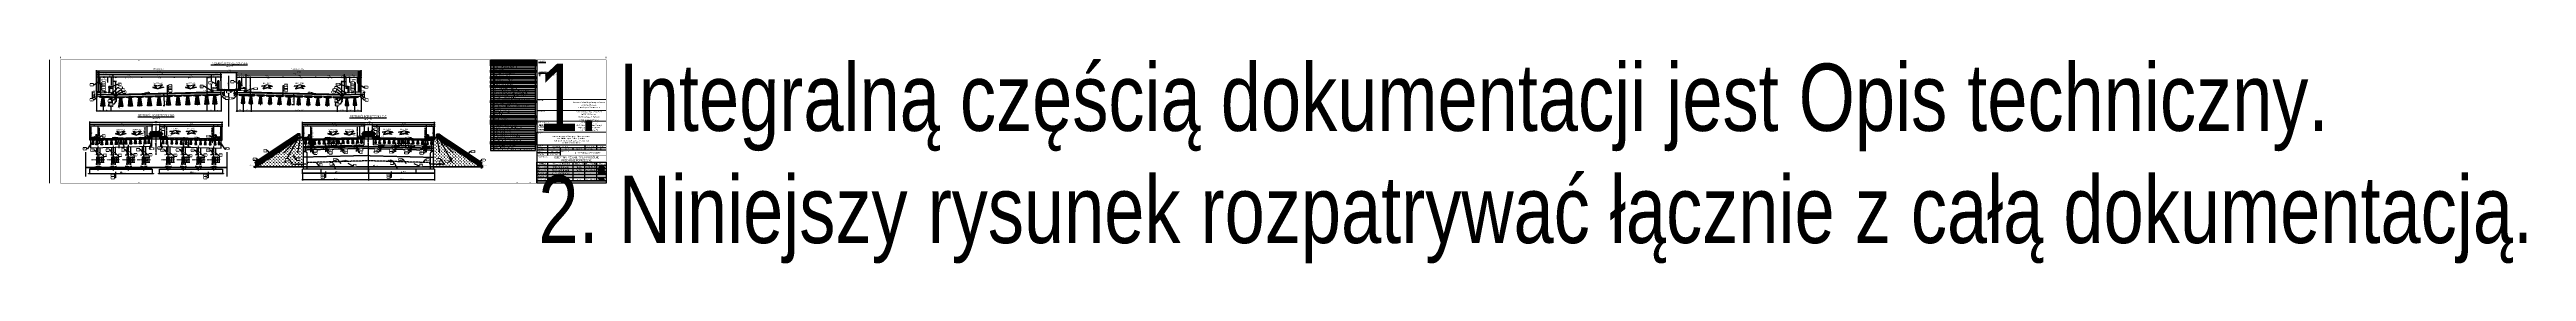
# Paper-space layout '0140_PT_M_MA+PZDs-69_04_297x1290' of a CAD drawing. Header units: metres. Extents: x 5 to 5700, y -179 to 296.
# The model-space entities are those that its viewports show. They can reach past a viewport. Long polylines and large blocks are cut down to what shows.
import ezdxf
from ezdxf.enums import TextEntityAlignment as Align

# ---------------------------------------------------------------- set-up
doc = ezdxf.new("R2018")
doc.units = ezdxf.units.M
doc.set_wipeout_variables(frame=1)
doc.header["$PDMODE"] = 35
doc.header["$PDSIZE"] = 0.002
for name, pattern in [('CENTER', [2, 1.25, -0.25, 0.25, -0.25]), ('CENTER2', [1.125, 0.75, -0.125, 0.125, -0.125]), ('DASHED', [0.75, 0.5, -0.25]), ('HIDDEN', [0.375, 0.25, -0.125])]:
    doc.linetypes.add(name, pattern=pattern)
for name, color, linetype, lineweight in [('$0$AII_M_wyposażenie', 8, 'Continuous', 9), ('AII_M_konstrukcja', 1, 'Continuous', 25), ('AII_M_koty wysokościowe', 1, 'Continuous', 18), ('AII_M_kreskowanie', 8, 'Continuous', 0), ('AII_M_kreskowanie skarp', 8, 'Continuous', 0), ('AII_M_legenda', 1, 'Continuous', 25), ('AII_M_linie kreskowane', 9, 'HIDDEN', 18), ('AII_M_nawierzchnia', 9, 'Continuous', 18), ('AII_M_obiekty osie', 7, 'CENTER2', 18), ('AII_M_odwodnienie', 8, 'Continuous', 9), ('AII_M_opisy', 1, 'Continuous', 25), ('AII_M_opisy wymiary', 1, 'Continuous', 25), ('AII_M_osie', 9, 'CENTER', 18), ('AII_M_teren projektowany', 4, 'Continuous', 70), ('AII_M_wymiary', 1, 'Continuous', 25), ('AII_M_wyposazenie', 1, 'Continuous', 25), ('AII_Wydruk_Podpisy', 7, 'Continuous', 35), ('AII_Wydruk_Ramka', 7, 'Continuous', 70), ('AII_Wydruk_Tabelka', 7, 'Continuous', 25)]:
    doc.layers.add(name, color=color, linetype=linetype, lineweight=lineweight)
for name, color, linetype in [('$4$AII_M_obiekty', 7, 'Continuous'), ('00RamTab-T', 2, 'Continuous'), ('00RysOpi-T', 2, 'Continuous'), ('00WspGeo-T', 7, 'Continuous'), ('AII_M_balustrady', 8, 'Continuous'), ('AII_M_bariery', 8, 'Continuous'), ('AII_M_ekrany', 8, 'Continuous'), ('AII_M_izolacja', 8, 'Continuous'), ('AII_M_konstrukcja beton', 3, 'Continuous'), ('AII_M_krawężnik', 9, 'Continuous'), ('AII_M_opis', 1, 'Continuous'), ('AII_M_opisy do legendy', 2, 'Continuous'), ('AII_M_osie główne', 8, 'CENTER'), ('AII_M_podpory', 1, 'Continuous'), ('AII_M_wyposażenie', 8, 'Continuous'), ('AII_odwodnienie_drenaż', 140, 'Continuous'), ('AII_wyposażenie', 8, 'Continuous')]:
    doc.layers.add(name, color=color, linetype=linetype)
doc.layers.add('AII_Wydruk_Rzutnie', color=7, linetype='Continuous', lineweight=0, plot=False)
doc.layers.get('AII_Wydruk_Rzutnie').off()
doc.styles.add('AII_norm.', font='CDMSIMPL.shx', dxfattribs={"width": 0.75, "bigfont": 'CDMBIGPL.shx'})
doc.styles.add('CDMSTYLE', font='CDMSIMPL.shx', dxfattribs={"width": 0.7, "bigfont": 'CDMBIGPL.shx'})
doc.dimstyles.new('CDM-ME100MM', dxfattribs={"dimscale": 0.1, "dimtxt": 2.5, "dimasz": 1.5, "dimexe": 1.5, "dimexo": 1, "dimgap": 0.5, "dimtad": 1, "dimdec": 0, "dimlfac": 1000, "dimrnd": 1, "dimzin": 9, "dimtxsty": 'CDMSTYLE', "dimblk": 'OBLIQUE', "dimcen": 2.5, "dimdle": 1.5, "dimclrd": 9, "dimclre": 9, "dimclrt": 1, "dimadec": 1, "dimazin": 2, "dimtfac": 1, "dimtdec": 0, "dimtix": 1, "dimtmove": 2, "dimatfit": 3, "dimldrblk": 'DOT', "dimfxl": 1, "dimtvp": 1, "dimtolj": 1, "dimtzin": 0, "dimlwd": 25, "dimlwe": 25, "dimarcsym": 0})
doc.dimstyles.new('CDM-ME100MM$7', dxfattribs={"dimscale": 0.1, "dimtxt": 2.5, "dimasz": 1.5, "dimexe": 1.5, "dimexo": 1, "dimgap": 0.5, "dimtad": 1, "dimdec": 0, "dimlfac": 1000, "dimrnd": 1, "dimzin": 9, "dimtxsty": 'CDMSTYLE', "dimblk": 'OBLIQUE', "dimcen": 2.5, "dimdle": 1.5, "dimclrd": 9, "dimclre": 9, "dimclrt": 1, "dimadec": 1, "dimazin": 2, "dimtfac": 1, "dimtdec": 0, "dimtix": 1, "dimtmove": 2, "dimatfit": 3, "dimfxl": 1, "dimtvp": 1, "dimtolj": 1, "dimtzin": 0, "dimlwd": 25, "dimlwe": 25, "dimarcsym": 0})
doc.dimstyles.new('CDM-ME50MM', dxfattribs={"dimscale": 0.05, "dimtxt": 2.5, "dimasz": 1.5, "dimexe": 1.5, "dimexo": 5, "dimgap": 0.5, "dimtad": 1, "dimdec": 0, "dimlfac": 1000, "dimrnd": 1, "dimzin": 9, "dimtxsty": 'CDMSTYLE', "dimblk": 'OBLIQUE', "dimcen": 2.5, "dimdle": 1.5, "dimclrd": 9, "dimclre": 9, "dimadec": 1, "dimazin": 2, "dimtfac": 1, "dimtdec": 1, "dimtix": 1, "dimtmove": 2, "dimatfit": 3, "dimldrblk": 'DOT', "dimfxl": 1, "dimtvp": 1, "dimtolj": 1, "dimtzin": 0, "dimlwd": 25, "dimlwe": 25, "dimarcsym": 0})
doc.dimstyles.new('CDM-ME50MM$7', dxfattribs={"dimscale": 0.05, "dimtxt": 2.5, "dimasz": 1.5, "dimexe": 1.5, "dimexo": 5, "dimgap": 0.5, "dimtad": 1, "dimdec": 0, "dimlfac": 1000, "dimrnd": 1, "dimzin": 9, "dimtxsty": 'CDMSTYLE', "dimblk": 'OBLIQUE', "dimcen": 2.5, "dimdle": 1.5, "dimclrd": 9, "dimclre": 9, "dimadec": 1, "dimazin": 2, "dimtfac": 1, "dimtdec": 1, "dimtix": 1, "dimtmove": 2, "dimatfit": 3, "dimfxl": 1, "dimtvp": 1, "dimtolj": 1, "dimtzin": 0, "dimlwd": 25, "dimlwe": 25, "dimarcsym": 0})
pattern_1 = [(316.92062, (8418327.70222, 5772466.1498), (0.08537637, 0.09130102), []), (316.92062, (8418327.70518, 5772466.06146), (0.08537637, 0.09130102), [0.0625, -0.03125])]
pattern_2 = [(316.92062, (8418311.75526, 5772465.75377), (0.08537637, 0.09130102), []), (316.92062, (8418311.75822, 5772465.66543), (0.08537637, 0.09130102), [0.0625, -0.03125])]
pattern_3 = [(317.206884, (8418178.65507, 5770629.55886), (0.0849191424, 0.091726437), []), (317.206884, (8418178.65847, 5770629.47054), (0.0849191424, 0.091726437), [0.0625, -0.03125])]
pattern_4 = [(317.206884, (8418178.66274, 5770628.65861), (0.0849191424, 0.091726437), []), (317.206884, (8418178.66614, 5770628.57029), (0.0849191424, 0.091726437), [0.0625, -0.03125])]
pattern_5 = [(320.9295905, (8418296.34195, 5770612.2299), (0.078784367, 0.097046502), []), (320.9295905, (8418296.35108, 5770612.14198), (0.078784367, 0.097046502), [0.0625, -0.03125])]
pattern_6 = [(320.9295905, (8418296.4081, 5770611.33161), (0.078784367, 0.097046502), []), (320.9295905, (8418296.41723, 5770611.24369), (0.078784367, 0.097046502), [0.0625, -0.03125])]

# ---------------------------------------------------------------- blocks, each defined once
blk = doc.blocks.new('*U445')
at = {"layer": 'AII_Wydruk_Ramka', "linetype": 'Continuous', "lineweight": 0}
blk.add_line((5, 6), (5, 291), dxfattribs=at)
at = {"layer": 'AII_Wydruk_Ramka', "color": 7, "linetype": 'Continuous', "lineweight": 35}
for p, q in [((30, 296), (31, 296)), ((210, 291), (210, 290)), ((1080, 291), (1080, 290)), ((1110, 291), (1110, 290)), ((1285, 296), (1284, 296)), ((210, 6), (210, 7)), ((1080, 6), (1080, 7)), ((1110, 6), (1110, 7))]:
    blk.add_line(p, q, dxfattribs=at)
at = {"layer": 'AII_Wydruk_Ramka', "color": 7, "linetype": 'Continuous', "lineweight": 25}
blk.add_line((1125, 291), (1125, 6), dxfattribs=at)
at = {"layer": 'AII_Wydruk_Ramka', "linetype": 'Continuous', "lineweight": 0, "const_width": 0.7}
blk.add_lwpolyline([(30, 291), (1285, 291), (1285, 6), (30, 6)], close=True, dxfattribs=at)
at = {"layer": 'AII_Wydruk_Tabelka', "lineweight": 35, "style": 'CDMSTYLE', "width": 0.8}
blk.add_text('%%UUWAGI:', height=3.5, dxfattribs=at).set_placement((1129, 285))
at = {"layer": 'AII_Wydruk_Tabelka', "lineweight": 25, "width": 0.8, "flags": 104}
blk.add_attdef('UWAGI', text='', height=2.5, dxfattribs=at).set_placement((1129, 282), align=Align.TOP_LEFT)
blk = doc.blocks.new('Logo Firmy')
at = {"layer": 'AII_Wydruk_Tabelka'}
h = blk.add_hatch(color=252, dxfattribs=at)
h.paths.add_polyline_path([(651.1, 557.2), (650.5, 556.1), (651.6, 556.1)], flags=16)
h.paths.add_polyline_path([(649, 554.6), (649, 554.5), (650, 554.5), (649.9, 554.8), (650.3, 555.5), (651.8, 555.5), (652.1, 554.9), (652.1, 554.7), (652, 554.6), (652, 554.5), (654, 554.5), (653.7, 554.8), (652.3, 558.1), (650.6, 558.1), (650.8, 558), (649.1, 554.7), (649.1, 554.6)])
edge = h.paths.add_edge_path()
edge.add_line((654.2, 555.5), (654.2, 557.9))
edge.add_line((654, 558.1), (654.2, 557.9))
h = blk.add_hatch(color=252, dxfattribs=at)
h.paths.add_polyline_path([(680.6, 552), (649.2, 552), (649.2, 551.6), (680.6, 551.6)])
h.paths.add_polyline_path([(680.6, 552.6), (649.2, 552.6), (649.2, 552.2), (680.6, 552.2)])
edge = h.paths.add_edge_path()
edge.add_line((676.8, 551.2), (676.3, 551.2))
h = blk.add_hatch(color=256, dxfattribs=at)
edge = h.paths.add_edge_path()
edge.add_line((649.2, 550.6), (650.8, 550.6))
edge.add_arc((650.8, 550.2), 0.4, 0, 90, ccw=False)
edge.add_line((651.2, 550.2), (651.2, 550))
edge.add_arc((650.9, 550), 0.3, -90, 0, ccw=False)
edge.add_arc((650.9, 549.4), 0.3, 0, 90, ccw=False)
edge.add_line((651.2, 549.4), (651.2, 549.1))
edge.add_arc((650.8, 549.1), 0.4, -90, 0, ccw=False)
edge.add_line((650.8, 548.7), (649.2, 548.7))
edge.add_line((649.2, 548.7), (649.2, 548.9))
edge.add_line((649.2, 548.9), (649.3, 548.9))
edge.add_line((649.3, 548.9), (649.3, 550.4))
edge.add_line((649.3, 550.4), (649.2, 550.4))
edge.add_line((649.2, 550.4), (649.2, 550.6))
edge = h.paths.add_edge_path(flags=16)
edge.add_line((649.9, 549.6), (650.3, 549.6))
edge.add_arc((650.3, 549.4), 0.2, 0, 90, ccw=False)
edge.add_line((650.5, 549.4), (650.5, 549.2))
edge.add_arc((650.3, 549.2), 0.2, 270, 360, ccw=False)
edge.add_line((650.3, 549), (649.9, 549))
edge.add_line((649.9, 549), (649.9, 549.6))
edge = h.paths.add_edge_path(flags=16)
edge.add_line((649.9, 550.3), (650.3, 550.3))
edge.add_arc((650.3, 550.1), 0.2, 0, 90, ccw=False)
edge.add_line((650.5, 550.1), (650.5, 550))
edge.add_arc((650.3, 550), 0.2, 270, 360, ccw=False)
edge.add_line((650.3, 549.8), (649.9, 549.8))
edge.add_line((649.9, 549.8), (649.9, 550.3))
edge = h.paths.add_edge_path(flags=16)
edge.add_line((650.8, 549.7), (650.9, 549.7))
for color, points in [(256, [(652.3, 548.8), (652.2, 548.9), (652.2, 549.6), (652.2, 550.4), (652.3, 550.5), (652.3, 550.6), (651.4, 550.6), (651.4, 550.5), (651.5, 550.4), (651.5, 549.6), (651.5, 548.9), (651.4, 548.8), (651.4, 548.7), (652.3, 548.7)]), (252, [(659.6, 554.8), (659.5, 554.6), (659.5, 554.6), (659.5, 554.6), (661.2, 554.6), (661.2, 554.6), (661.2, 554.6), (661.1, 554.8), (661.1, 557.6), (662.1, 557.6), (662.2, 557.5), (662.3, 557.5), (662.2, 558.1), (658.6, 558.1), (658.4, 557.5), (658.5, 557.5), (658.7, 557.6), (659.6, 557.6)]), (256, [(670.7, 550.2), (670.7, 550.6), (669, 550.6), (669, 550.5), (669.1, 550.4), (669.1, 548.9), (669, 548.8), (669, 548.7), (670.6, 548.7), (670.8, 549.1), (670.6, 549.1), (670.6, 549), (669.7, 549), (669.7, 549.5), (670.6, 549.5), (670.6, 549.5), (670.6, 549.9), (670.6, 549.9), (669.7, 549.9), (669.7, 550.3), (670.6, 550.3), (670.6, 550.2)]), (256, [(673.3, 550.3), (673.8, 550.3), (673.8, 548.9), (673.7, 548.8), (673.7, 548.7), (674.6, 548.7), (674.6, 548.8), (674.4, 548.9), (674.4, 550.3), (674.9, 550.3), (675, 550.2), (675.1, 550.2), (675, 550.6), (673.2, 550.6), (673.1, 550.2), (673.2, 550.2)]), (256, [(676.3, 551.2), (676.1, 550.7), (676.5, 550.7), (676.8, 551.2)]), (256, [(679.4, 548.7), (680.2, 548.7), (680.2, 548.9), (680.6, 550.4), (680.7, 550.5), (680.7, 550.6), (680.2, 550.6), (680.2, 550.4), (680, 549.4), (679.6, 550.6), (678.9, 550.6), (678.6, 549.4), (678.3, 550.4), (678.3, 550.5), (678.3, 550.6), (677.5, 550.6), (677.5, 550.5), (677.6, 550.4), (678, 548.9), (678, 548.7), (678.7, 548.7), (678.7, 548.9), (679.1, 550), (679.4, 548.9)])]:
    blk.add_hatch(color=color, dxfattribs=at).paths.add_polyline_path(points)
h = blk.add_hatch(color=256, dxfattribs=at)
edge = h.paths.add_edge_path()
edge.add_line((653.1, 548.7), (654, 548.7))
edge.add_arc((654, 549.3), 0.55, 270, 360)
edge.add_line((654.6, 549.3), (654.6, 550.5))
edge.add_line((654.6, 550.5), (654.6, 550.5))
edge.add_line((654.6, 550.5), (654.6, 550.6))
edge.add_line((654.6, 550.6), (654.2, 550.6))
edge.add_line((654.2, 550.6), (654.2, 550.5))
edge.add_line((654.2, 550.5), (654.3, 550.5))
edge.add_line((654.3, 550.5), (654.3, 549.1))
edge.add_arc((654.2, 549.1), 0.1, -90, 0, ccw=False)
edge.add_line((654.2, 549), (653.4, 549))
edge.add_arc((653.4, 549.1), 0.1, 180, 270, ccw=False)
edge.add_line((653.3, 549.1), (653.3, 550.5))
edge.add_line((653.3, 550.5), (653.4, 550.5))
edge.add_line((653.4, 550.5), (653.4, 550.6))
edge.add_line((653.4, 550.6), (652.5, 550.6))
edge.add_line((652.5, 550.6), (652.5, 550.5))
edge.add_line((652.5, 550.5), (652.6, 550.5))
edge.add_line((652.6, 550.5), (652.6, 549.3))
edge.add_arc((653.1, 549.3), 0.55, 180, 270)
h = blk.add_hatch(color=252, dxfattribs=at)
edge = h.paths.add_edge_path()
edge.add_line((657.4, 558.1), (658.3, 558.1))
edge.add_line((658.3, 558.1), (658.2, 558))
edge.add_line((658.2, 558), (658.2, 555.5))
edge.add_arc((657.2, 555.5), 1, -90, 0, ccw=False)
edge.add_line((657.2, 554.5), (655.2, 554.5))
edge.add_arc((655.2, 555.5), 1, 180, 270, ccw=False)
edge.add_line((654.2, 555.5), (654.2, 557.9))
edge.add_line((654.2, 557.9), (654, 558.1))
edge.add_line((654, 558.1), (655.8, 558.1))
edge.add_line((655.8, 558.1), (655.6, 557.9))
edge.add_line((655.6, 557.9), (655.6, 555.4))
edge.add_arc((655.9, 555.4), 0.3, 180, 270)
edge.add_line((655.9, 555.1), (657.2, 555.1))
edge.add_arc((657.2, 555.4), 0.3, 270, 360)
edge.add_line((657.5, 555.4), (657.5, 557.9))
edge.add_line((657.5, 557.9), (657.4, 558.1))
edge = h.paths.add_edge_path()
edge.add_line((658.6, 558.1), (658.4, 557.5))
edge.add_line((658.5, 557.5), (658.4, 557.5))
edge.add_line((654, 554.5), (653.7, 554.8))
h = blk.add_hatch(color=256, dxfattribs=at)
edge = h.paths.add_edge_path()
edge.add_line((656.2, 548.7), (657.1, 548.7))
edge.add_line((657.1, 548.7), (656.6, 549.5))
edge.add_line((656.6, 549.5), (656.7, 549.5))
edge.add_arc((656.7, 549.7), 0.2, 269.8739, 360)
edge.add_line((656.9, 549.7), (656.9, 550.2))
edge.add_arc((656.5, 550.2), 0.4, 0, 90)
edge.add_line((656.5, 550.6), (654.8, 550.6))
edge.add_line((654.8, 550.6), (654.8, 550.4))
edge.add_line((654.8, 550.4), (654.9, 550.4))
edge.add_line((654.9, 550.4), (654.9, 548.9))
edge.add_line((654.9, 548.9), (654.8, 548.9))
edge.add_line((654.8, 548.9), (654.8, 548.7))
edge.add_line((654.8, 548.7), (655.7, 548.7))
edge.add_line((655.7, 548.7), (655.7, 548.9))
edge.add_line((655.7, 548.9), (655.6, 548.9))
edge.add_line((655.6, 548.9), (655.6, 549.6))
edge.add_line((655.6, 549.6), (655.9, 549.6))
edge.add_line((655.9, 549.6), (656.2, 548.8))
edge.add_line((656.2, 548.8), (656.2, 548.7))
edge = h.paths.add_edge_path(flags=16)
edge.add_line((655.6, 550.3), (656, 550.3))
edge.add_arc((656, 550.1), 0.2, 0, 90, ccw=False)
edge.add_line((656.2, 550.1), (656.2, 550))
edge.add_arc((656, 550), 0.2, 270, 360, ccw=False)
edge.add_line((656, 549.8), (655.6, 549.8))
edge.add_line((655.6, 549.8), (655.6, 550.3))
h = blk.add_hatch(color=256, dxfattribs=at)
edge = h.paths.add_edge_path(flags=16)
edge.add_arc((658.1, 550.1), 0.2, 90, 180)
edge.add_line((657.9, 550.1), (657.9, 549.3))
edge.add_arc((658.1, 549.3), 0.2, 180, 270)
edge.add_line((658.1, 549.1), (658.4, 549.1))
edge.add_arc((658.4, 549.3), 0.2, 270, 360)
edge.add_line((658.6, 549.3), (658.6, 550.1))
edge.add_arc((658.4, 550.1), 0.2, 0, 90)
edge.add_line((658.4, 550.3), (658.1, 550.3))
edge = h.paths.add_edge_path()
edge.add_arc((658.8, 550.2), 0.4, 0, 90)
edge.add_line((658.8, 550.6), (657.6, 550.6))
edge.add_arc((657.6, 550.2), 0.4, 90, 180)
edge.add_line((657.2, 550.2), (657.2, 549.1))
edge.add_arc((657.6, 549.1), 0.4, 180, 270)
edge.add_line((657.6, 548.7), (658.8, 548.7))
edge.add_arc((658.8, 549.1), 0.4, 270, 360)
edge.add_line((659.2, 549.1), (659.2, 550.2))
h = blk.add_hatch(color=256, dxfattribs=at)
edge = h.paths.add_edge_path(flags=16)
edge.add_arc((661.4, 549.9), 0.2, 270, 360)
edge.add_line((661.6, 549.9), (661.6, 550.1))
edge.add_arc((661.4, 550.1), 0.2, 0, 90)
edge.add_line((661.4, 550.3), (661, 550.3))
edge.add_line((661, 550.3), (661, 549.7))
edge.add_line((661, 549.7), (661.4, 549.7))
edge = h.paths.add_edge_path()
edge.add_line((661, 549.4), (661.9, 549.4))
edge.add_arc((661.9, 549.8), 0.4, 270, 360)
edge.add_line((662.3, 549.8), (662.3, 550.2))
edge.add_arc((661.9, 550.2), 0.4, 0, 90)
edge.add_line((661.9, 550.6), (660.2, 550.6))
edge.add_line((660.2, 550.6), (660.2, 550.4))
edge.add_line((660.2, 550.4), (660.3, 550.4))
edge.add_line((660.3, 550.4), (660.3, 548.9))
edge.add_line((660.3, 548.9), (660.2, 548.9))
edge.add_line((660.2, 548.9), (660.2, 548.7))
edge.add_line((660.2, 548.7), (661.1, 548.7))
edge.add_line((661.1, 548.7), (661.1, 548.9))
edge.add_line((661.1, 548.9), (661, 548.9))
edge.add_line((661, 548.9), (661, 549.4))
h = blk.add_hatch(color=256, dxfattribs=at)
edge = h.paths.add_edge_path()
edge.add_line((663.8, 548.7), (664.7, 548.7))
edge.add_line((664.7, 548.7), (664.3, 549.5))
edge.add_line((664.3, 549.5), (664.4, 549.5))
edge.add_arc((664.4, 549.7), 0.2, 269.8739, 360)
edge.add_line((664.6, 549.7), (664.6, 550.2))
edge.add_arc((664.2, 550.2), 0.4, 0, 90)
edge.add_line((664.2, 550.6), (662.5, 550.6))
edge.add_line((662.5, 550.6), (662.5, 550.4))
edge.add_line((662.5, 550.4), (662.6, 550.4))
edge.add_line((662.6, 550.4), (662.6, 548.9))
edge.add_line((662.6, 548.9), (662.5, 548.9))
edge.add_line((662.5, 548.9), (662.5, 548.7))
edge.add_line((662.5, 548.7), (663.4, 548.7))
edge.add_line((663.4, 548.7), (663.4, 548.9))
edge.add_line((663.4, 548.9), (663.3, 548.9))
edge.add_line((663.3, 548.9), (663.3, 549.6))
edge.add_line((663.3, 549.6), (663.5, 549.6))
edge.add_line((663.5, 549.6), (663.8, 548.8))
edge.add_line((663.8, 548.8), (663.8, 548.7))
edge = h.paths.add_edge_path(flags=16)
edge.add_line((663.3, 550.3), (663.7, 550.3))
edge.add_arc((663.7, 550.1), 0.2, 0, 90, ccw=False)
edge.add_line((663.9, 550.1), (663.9, 550))
edge.add_arc((663.7, 550), 0.2, 270, 360, ccw=False)
edge.add_line((663.7, 549.8), (663.3, 549.8))
edge.add_line((663.3, 549.8), (663.3, 550.3))
h = blk.add_hatch(color=252, dxfattribs=at)
h.paths.add_polyline_path([(663.5, 558.1, 0.431061), (662.7, 557.3), (662.7, 555.3, 0.414214), (663.5, 554.5), (666, 554.5, 0.414214), (666.8, 555.3), (666.8, 557.3, 0.431061), (666.1, 558.1)])
h.paths.add_polyline_path([(665.1, 557.6, -0.414214), (665.4, 557.3), (665.4, 555.4, -0.414214), (665.1, 555.1), (664.4, 555.1, -0.414214), (664.1, 555.4), (664.1, 557.3, -0.414214), (664.4, 557.6)], flags=16)
h = blk.add_hatch(color=256, dxfattribs=at)
edge = h.paths.add_edge_path(flags=16)
edge.add_arc((665.7, 550.1), 0.2, 90, 180)
edge.add_line((665.5, 550.1), (665.5, 549.3))
edge.add_arc((665.7, 549.3), 0.2, 180, 270)
edge.add_line((665.7, 549.1), (666, 549.1))
edge.add_arc((666, 549.3), 0.2, 270, 360)
edge.add_line((666.2, 549.3), (666.2, 550.1))
edge.add_arc((666, 550.1), 0.2, 0, 90)
edge.add_line((666, 550.3), (665.7, 550.3))
edge = h.paths.add_edge_path()
edge.add_arc((666.5, 550.2), 0.4, 0, 90)
edge.add_line((666.5, 550.6), (665.2, 550.6))
edge.add_arc((665.2, 550.2), 0.4, 90, 180)
edge.add_line((664.8, 550.2), (664.8, 549.1))
edge.add_arc((665.2, 549.1), 0.4, 180, 270)
edge.add_line((665.2, 548.7), (666.5, 548.7))
edge.add_arc((666.5, 549.1), 0.4, 270, 360)
edge.add_line((666.9, 549.1), (666.9, 550.2))
h = blk.add_hatch(color=256, dxfattribs=at)
edge = h.paths.add_edge_path()
edge.add_line((667.1, 548.7), (668.3, 548.7))
edge.add_arc((668.3, 549.1), 0.4, 270, 360)
edge.add_line((668.7, 549.1), (668.7, 550.4))
edge.add_line((668.7, 550.4), (668.8, 550.5))
edge.add_line((668.8, 550.5), (668.8, 550.6))
edge.add_line((668.8, 550.6), (667.9, 550.6))
edge.add_line((667.9, 550.6), (667.9, 550.5))
edge.add_line((667.9, 550.5), (668, 550.4))
edge.add_line((668, 550.4), (668, 549.2))
edge.add_arc((667.8, 549.2), 0.2, 270, 360, ccw=False)
edge.add_line((667.8, 549), (667.3, 549))
edge.add_line((667.3, 549), (667.2, 549.1))
edge.add_line((667.2, 549.1), (667.1, 549.1))
edge.add_line((667.1, 549.1), (667.1, 548.7))
h = blk.add_hatch(color=252, dxfattribs=at)
edge = h.paths.add_edge_path()
edge.add_line((667.3, 555.3), (667.6, 555.1))
edge.add_line((667.6, 555.1), (669.4, 555.1))
edge.add_arc((669.4, 555.3), 0.2, 270, 360)
edge.add_line((669.6, 555.3), (669.6, 555.5))
edge.add_arc((669.4, 555.5), 0.2, 0, 90)
edge.add_line((669.4, 555.7), (667.9, 555.7))
edge.add_arc((667.9, 556.3), 0.6, 180, 270, ccw=False)
edge.add_line((667.3, 556.3), (667.3, 557.5))
edge.add_arc((667.9, 557.5), 0.6, 90, 180, ccw=False)
edge.add_line((667.9, 558.1), (670.8, 558.1))
edge.add_line((670.8, 558.1), (670.9, 557.5))
edge.add_line((670.9, 557.5), (670.7, 557.6))
edge.add_line((670.7, 557.6), (668.9, 557.6))
edge.add_arc((668.9, 557.4), 0.2, 90, 180)
edge.add_line((668.7, 557.4), (668.7, 557.2))
edge.add_arc((668.9, 557.2), 0.2, 180, 270)
edge.add_line((668.9, 557), (670.3, 557))
edge.add_arc((670.3, 556.3), 0.7, 0, 90, ccw=False)
edge.add_line((671, 556.3), (671, 555.3))
edge.add_arc((670.3, 555.3), 0.7, -90, 0, ccw=False)
edge.add_line((670.3, 554.6), (667.4, 554.6))
edge.add_line((667.4, 554.6), (667.3, 555.3))
h = blk.add_hatch(color=256, dxfattribs=at)
h.paths.add_polyline_path([(671.7, 548.9), (671.7, 549.3), (671.9, 549.5), (672.3, 548.8), (672.2, 548.7), (673.2, 548.7), (673.2, 548.8), (673.1, 548.9), (672.4, 550.1), (672.7, 550.5), (672.8, 550.5), (672.8, 550.6), (672.3, 550.6), (672.3, 550.4), (671.7, 549.8), (671.7, 550.4), (671.8, 550.5), (671.8, 550.6), (670.9, 550.6), (670.9, 550.5), (671, 550.4), (671, 548.9), (670.9, 548.8), (670.9, 548.7), (671.8, 548.7), (671.8, 548.8)])
edge = h.paths.add_edge_path()
edge.add_line((673.3, 550.3), (673.2, 550.2))
edge.add_line((673.1, 550.2), (673.2, 550.2))
edge.add_line((673.2, 550.6), (673.1, 550.2))
h = blk.add_hatch(color=252, dxfattribs=at)
h.paths.add_polyline_path([(672.4, 554.6), (672.5, 554.9), (672.5, 557.6), (671.6, 557.6), (671.4, 557.5), (671.3, 557.5), (671.4, 558.1), (675, 558.1), (675.2, 557.5), (675.1, 557.5), (674.9, 557.6), (674, 557.6), (674, 554.9), (674, 554.6), (674.1, 554.6), (674.1, 554.6), (672.3, 554.6), (672.3, 554.6)])
edge = h.paths.add_edge_path()
edge.add_line((675.3, 554.6), (675.3, 554.5))
h = blk.add_hatch(color=252, dxfattribs=at)
edge = h.paths.add_edge_path(flags=16)
edge.add_arc((677.8, 557.4), 0.2, 0, 90)
edge.add_line((677.8, 557.6), (677, 557.6))
edge.add_line((677, 557.6), (677, 556.7))
edge.add_line((677, 556.7), (677.8, 556.7))
edge.add_arc((677.8, 556.9), 0.2, 270, 360)
edge.add_line((678, 556.9), (678, 557.4))
edge = h.paths.add_edge_path()
edge.add_line((675.3, 558.1), (678.9, 558.1))
edge.add_arc((678.9, 557.5), 0.6, 0, 90, ccw=False)
edge.add_line((679.5, 557.5), (679.5, 556.4))
edge.add_arc((679.2, 556.4), 0.3, 270, 360, ccw=False)
edge.add_line((679.2, 556.1), (678.9, 556.1))
edge.add_line((678.9, 556.1), (679.7, 554.7))
edge.add_line((679.7, 554.7), (679.6, 554.6))
edge.add_line((679.6, 554.6), (679.6, 554.5))
edge.add_line((679.6, 554.5), (678.1, 554.5))
edge.add_line((678.1, 554.5), (677.4, 556.1))
edge.add_line((677.4, 556.1), (676.9, 556.1))
edge.add_line((676.9, 556.1), (676.9, 555))
edge.add_line((676.9, 555), (677, 554.6))
edge.add_line((677, 554.6), (677.1, 554.6))
edge.add_line((677.1, 554.6), (677.1, 554.5))
edge.add_line((677.1, 554.5), (675.3, 554.5))
edge.add_line((675.3, 554.5), (675.3, 554.6))
edge.add_line((675.3, 554.6), (675.4, 554.6))
edge.add_line((675.4, 554.6), (675.5, 554.9))
edge.add_line((675.5, 554.9), (675.5, 557.9))
edge.add_line((675.5, 557.9), (675.3, 558.1))
edge = h.paths.add_edge_path()
edge.add_line((679.8, 554.7), (679.7, 554.7))
h = blk.add_hatch(color=256, dxfattribs=at)
edge = h.paths.add_edge_path(flags=16)
edge.add_arc((676.2, 550.1), 0.2, 90, 180)
edge.add_line((676, 550.1), (676, 549.3))
edge.add_arc((676.2, 549.3), 0.2, 180, 270)
edge.add_line((676.2, 549.1), (676.4, 549.1))
edge.add_arc((676.4, 549.3), 0.2, 270, 360)
edge.add_line((676.6, 549.3), (676.6, 550.1))
edge.add_arc((676.4, 550.1), 0.2, 0, 90)
edge.add_line((676.4, 550.3), (676.2, 550.3))
edge = h.paths.add_edge_path()
edge.add_arc((676.9, 550.2), 0.4, 0, 90)
edge.add_line((676.9, 550.6), (675.7, 550.6))
edge.add_arc((675.7, 550.2), 0.4, 90, 180)
edge.add_line((675.3, 550.2), (675.3, 549.1))
edge.add_arc((675.7, 549.1), 0.4, 180, 270)
edge.add_line((675.7, 548.7), (676.9, 548.7))
edge.add_arc((676.9, 549.1), 0.4, 270, 360)
edge.add_line((677.3, 549.1), (677.3, 550.2))
h = blk.add_hatch(color=252, dxfattribs=at)
h.paths.add_polyline_path([(681.7, 557.2), (681.2, 556.1), (682.2, 556.1)], flags=0)
h.paths.add_polyline_path([(679.6, 554.6), (679.6, 554.5), (680.6, 554.5), (680.6, 554.8), (680.9, 555.5), (682.4, 555.5), (682.7, 554.9), (682.7, 554.7), (682.7, 554.6), (682.7, 554.6), (684.6, 554.6), (684.4, 554.8), (683, 558.1), (681.3, 558.1), (681.4, 558), (679.8, 554.7), (679.7, 554.7)], flags=16)
edge = h.paths.add_edge_path()
edge.add_line((684.7, 558.1), (684.7, 558.1))
edge.add_line((684.8, 558.1), (684.7, 558.1))
edge.add_line((684.7, 554.6), (684.7, 554.5))
edge.add_line((684.8, 554.6), (684.7, 554.6))
edge.add_line((684.9, 554.9), (684.8, 554.6))
edge.add_line((684.9, 557.8), (684.9, 554.9))
edge.add_line((684.8, 558.1), (684.9, 557.8))
edge.add_arc((679.2, 556.4), 0.3, 270, 360)
edge.add_line((679.5, 557.5), (679.5, 556.4))
h = blk.add_hatch(color=252, dxfattribs=at)
h.paths.add_polyline_path([(699.6, 551.7), (699, 551.7), (699, 551.2), (699.6, 551.2)])
h.paths.add_polyline_path([(696.8, 551.7), (696.2, 551.7), (696.2, 551.2), (696.8, 551.2)])
h.paths.add_polyline_path([(692, 552.6), (691.9, 552.3), (692.1, 552.3), (692.1, 552.3), (692.7, 552.3), (691.9, 551.2), (693.5, 551.2), (693.6, 551.6), (693.5, 551.6), (693.5, 551.5), (692.8, 551.5), (693.6, 552.6)])
edge = h.paths.add_edge_path()
edge.add_line((697.9, 552.6), (697.4, 552.6))
edge.add_arc((697.4, 552.3), 0.3, 90, 180)
edge.add_line((697.1, 552.3), (697.1, 551.5))
edge.add_arc((697.4, 551.5), 0.3, 180, 270)
edge.add_line((697.4, 551.2), (697.9, 551.2))
edge.add_line((697.9, 551.2), (698.4, 551.2))
edge.add_arc((698.4, 551.5), 0.3, 270, 360)
edge.add_line((698.7, 551.5), (698.7, 552.3))
edge.add_arc((698.4, 552.3), 0.3, 0, 90)
edge.add_line((698.4, 552.6), (697.9, 552.6))
edge = h.paths.add_edge_path(flags=16)
edge.add_arc((697.8, 552.2), 0.1, 90, 180)
edge.add_line((697.7, 552.2), (697.7, 551.6))
edge.add_arc((697.8, 551.6), 0.1, 180, 270)
edge.add_line((697.8, 551.5), (698, 551.5))
edge.add_arc((698, 551.6), 0.1, 270, 360)
edge.add_line((698.1, 551.6), (698.1, 552.2))
edge.add_arc((698, 552.2), 0.1, 0, 90)
edge.add_line((698, 552.3), (697.8, 552.3))
edge = h.paths.add_edge_path()
edge.add_line((695.1, 552.6), (694.6, 552.6))
edge.add_arc((694.6, 552.3), 0.3, 90, 180)
edge.add_line((694.3, 552.3), (694.3, 551.5))
edge.add_arc((694.6, 551.5), 0.3, 180, 270)
edge.add_line((694.6, 551.2), (695.1, 551.2))
edge.add_line((695.1, 551.2), (695.6, 551.2))
edge.add_arc((695.6, 551.5), 0.3, 270, 360)
edge.add_line((695.9, 551.5), (695.9, 552.3))
edge.add_arc((695.6, 552.3), 0.3, 0, 90)
edge.add_line((695.6, 552.6), (695.1, 552.6))
edge = h.paths.add_edge_path(flags=16)
edge.add_arc((695, 552.2), 0.1, 90, 180)
edge.add_line((694.9, 552.2), (694.9, 551.6))
edge.add_arc((695, 551.6), 0.1, 180, 270)
edge.add_line((695, 551.5), (695.2, 551.5))
edge.add_arc((695.2, 551.6), 0.1, 270, 360)
edge.add_line((695.3, 551.6), (695.3, 552.2))
edge.add_arc((695.2, 552.2), 0.1, 0, 90)
edge.add_line((695.2, 552.3), (695, 552.3))
edge = h.paths.add_edge_path()
edge.add_line((690.6, 551.4), (690.6, 551.2))
edge.add_line((690.6, 551.2), (691.2, 551.2))
edge.add_line((691.2, 551.2), (691.2, 551.4))
edge.add_line((691.2, 551.4), (691.2, 552.3))
edge.add_arc((690.9, 552.3), 0.3, 0, 90)
edge.add_line((690.9, 552.6), (689.7, 552.6))
edge.add_arc((689.7, 552.5), 0.1, 90, 180)
edge.add_line((689.6, 552.5), (689.6, 552.3))
edge.add_line((689.6, 552.3), (689.8, 552.3))
edge.add_line((689.8, 552.3), (690.5, 552.3))
edge.add_arc((690.5, 552.2), 0.1, 0, 90, ccw=False)
edge.add_line((690.6, 552.2), (690.6, 552.2))
edge.add_arc((690.5, 552.2), 0.1, -90, 0, ccw=False)
edge.add_line((690.5, 552.1), (689.8, 552.1))
edge.add_arc((689.8, 551.8), 0.3, 90, 180)
edge.add_line((689.5, 551.8), (689.5, 551.5))
edge.add_arc((689.8, 551.5), 0.3, 180, 270)
edge.add_line((689.8, 551.2), (690.5, 551.2))
edge.add_arc((690.5, 551.3), 0.1, 270, 315.8359)
edge.add_line((690.5, 551.3), (690.6, 551.4))
edge = h.paths.add_edge_path(flags=16)
edge.add_arc((690.5, 551.6), 0.1, 270, 360)
edge.add_line((690.6, 551.6), (690.6, 551.8))
edge.add_arc((690.5, 551.8), 0.1, 0, 90)
edge.add_line((690.5, 551.9), (690.2, 551.9))
edge.add_arc((690.2, 551.8), 0.1, 90, 180)
edge.add_line((690.1, 551.8), (690.1, 551.6))
edge.add_arc((690.2, 551.6), 0.1, 180, 270)
edge.add_line((690.2, 551.5), (690.5, 551.5))
h.paths.add_polyline_path([(686.9, 552.9), (686.8, 553), (687.5, 553), (687.5, 552.4), (687.6, 552.4), (687.6, 552.2), (687.5, 552.1), (687.5, 551.4), (687.6, 551.2), (686.8, 551.2), (686.9, 551.4), (686.9, 552), (686.8, 551.9), (686.8, 552.1), (686.9, 552.2)])
h.paths.add_polyline_path([(685.8, 553.1), (685.7, 552.7), (686, 552.7), (686.3, 553.1)])
edge = h.paths.add_edge_path()
edge.add_line((685.9, 552.6), (685.3, 552.6))
edge.add_arc((685.3, 552.3), 0.3, 90, 180)
edge.add_line((685, 552.3), (685, 551.5))
edge.add_arc((685.3, 551.5), 0.3, 180, 270)
edge.add_line((685.3, 551.2), (685.9, 551.2))
edge.add_line((685.9, 551.2), (686.4, 551.2))
edge.add_arc((686.4, 551.5), 0.3, 270, 360)
edge.add_line((686.7, 551.5), (686.7, 552.3))
edge.add_arc((686.4, 552.3), 0.3, 0, 90)
edge.add_line((686.4, 552.6), (685.9, 552.6))
edge = h.paths.add_edge_path(flags=16)
edge.add_arc((685.7, 552.2), 0.1, 90, 180)
edge.add_line((685.6, 552.2), (685.6, 551.6))
edge.add_arc((685.7, 551.6), 0.1, 180, 270)
edge.add_line((685.7, 551.5), (686, 551.5))
edge.add_arc((686, 551.6), 0.1, 270, 360)
edge.add_line((686.1, 551.6), (686.1, 552.2))
edge.add_arc((686, 552.2), 0.1, 0, 90)
edge.add_line((686, 552.3), (685.7, 552.3))
edge = h.paths.add_edge_path()
edge.add_line((683.8, 552.5), (683.9, 552.6))
edge.add_line((683.9, 552.6), (684.5, 552.6))
edge.add_arc((684.5, 552.3), 0.3, 0, 90, ccw=False)
edge.add_line((684.8, 552.3), (684.8, 551.5))
edge.add_arc((684.5, 551.5), 0.3, -90, 0, ccw=False)
edge.add_line((684.5, 551.2), (683.9, 551.2))
edge.add_line((683.9, 551.2), (683.9, 551.3))
edge.add_line((683.9, 551.3), (683.8, 551.3))
edge.add_line((683.8, 551.3), (683.8, 550.9))
edge.add_line((683.8, 550.9), (683.9, 550.8))
edge.add_line((683.9, 550.8), (683.2, 550.8))
edge.add_line((683.2, 550.8), (683.2, 552.4))
edge.add_line((683.2, 552.4), (683.2, 552.6))
edge.add_line((683.2, 552.6), (683.8, 552.6))
edge.add_line((683.8, 552.6), (683.8, 552.5))
edge.add_line((683.8, 552.5), (683.8, 552.5))
edge = h.paths.add_edge_path(flags=16)
edge.add_arc((683.9, 552.2), 0.1, 90, 180)
edge.add_line((683.8, 552.2), (683.8, 551.6))
edge.add_arc((683.9, 551.6), 0.1, 180, 270)
edge.add_line((683.9, 551.5), (684.1, 551.5))
edge.add_arc((684.1, 551.6), 0.1, 270, 360)
edge.add_line((684.2, 551.6), (684.2, 552.2))
edge.add_arc((684.1, 552.2), 0.1, 0, 90)
edge.add_line((684.1, 552.3), (683.9, 552.3))
edge = h.paths.add_edge_path()
edge.add_line((682.9, 552.7), (683, 552.7))
edge.add_line((683, 552.7), (683, 553))
edge.add_line((683, 553), (681.7, 553))
edge.add_arc((681.7, 552.7), 0.3, 90, 180)
edge.add_line((681.4, 552.7), (681.4, 552.1))
edge.add_arc((681.7, 552.1), 0.3, 180, 270)
edge.add_line((681.7, 551.8), (682.3, 551.8))
edge.add_arc((682.3, 551.7), 0.1, 0, 90, ccw=False)
edge.add_line((682.4, 551.7), (682.4, 551.6))
edge.add_arc((682.3, 551.6), 0.1, -90, 0, ccw=False)
edge.add_line((682.3, 551.5), (681.7, 551.5))
edge.add_line((681.7, 551.5), (681.4, 551.6))
edge.add_line((681.4, 551.6), (681.5, 551.2))
edge.add_line((681.5, 551.2), (682.7, 551.2))
edge.add_arc((682.7, 551.5), 0.3, 270, 360)
edge.add_line((683, 551.5), (683, 552.2))
edge.add_arc((682.7, 552.2), 0.3, 0, 90)
edge.add_line((682.7, 552.5), (682.1, 552.5))
edge.add_arc((682.1, 552.6), 0.1, 180, 270, ccw=False)
edge.add_line((682, 552.6), (682, 552.6))
edge.add_arc((682.1, 552.6), 0.1, 90, 180, ccw=False)
edge.add_line((682.1, 552.7), (682.9, 552.7))
h.paths.add_polyline_path([(688.7, 552.4), (688.4, 552.1), (688.4, 553), (687.7, 553), (687.8, 552.9), (687.8, 551.4), (687.7, 551.2), (688.4, 551.2), (688.4, 551.4), (688.4, 551.8), (688.5, 551.8), (688.8, 551.2), (689.5, 551.2), (689, 552.2), (689, 552.3), (689.3, 552.6), (688.8, 552.6)])
h = blk.add_hatch(color=252, dxfattribs=at)
edge = h.paths.add_edge_path(flags=16)
edge.add_arc((687.1, 557.3), 0.3, 0, 90)
edge.add_line((687.1, 557.6), (686.3, 557.6))
edge.add_line((686.3, 557.6), (686.3, 555.1))
edge.add_line((686.3, 555.1), (687.1, 555.1))
edge.add_arc((687.1, 555.4), 0.3, 270, 360)
edge.add_line((687.4, 555.4), (687.4, 557.3))
edge = h.paths.add_edge_path()
edge.add_arc((688.1, 555.3), 0.8, 270, 360)
edge.add_line((688.9, 555.3), (688.9, 557.3))
edge.add_arc((688.1, 557.3), 0.8, 0, 90)
edge.add_line((688.1, 558.1), (684.7, 558.1))
edge.add_line((684.7, 558.1), (684.7, 558.1))
edge.add_line((684.7, 558.1), (684.8, 558.1))
edge.add_line((684.8, 558.1), (684.9, 557.8))
edge.add_line((684.9, 557.8), (684.9, 554.9))
edge.add_line((684.9, 554.9), (684.8, 554.6))
edge.add_line((684.8, 554.6), (684.7, 554.6))
edge.add_line((684.7, 554.6), (684.7, 554.5))
edge.add_line((684.7, 554.5), (688.1, 554.5))
edge = h.paths.add_edge_path()
edge.add_line((689, 554.5), (689, 554.6))
edge.add_line((689.1, 554.7), (689, 554.6))
edge.add_line((689.1, 554.7), (689.1, 554.7))
h = blk.add_hatch(color=252, dxfattribs=at)
h.paths.add_polyline_path([(691.1, 557.2), (690.5, 556.1), (691.6, 556.1)], flags=16)
h.paths.add_polyline_path([(689, 554.6), (689, 554.5), (690, 554.5), (689.9, 554.8), (690.3, 555.5), (691.8, 555.5), (692.1, 554.9), (692.1, 554.7), (692, 554.6), (692, 554.6), (694, 554.6), (693.7, 554.8), (692.3, 558.1), (690.6, 558.1), (690.8, 558), (689.1, 554.7), (689.1, 554.7)])
h = blk.add_hatch(color=252, dxfattribs=at)
h.paths.add_polyline_path([(697.7, 558.1), (699.5, 558.1), (699.4, 558), (699.4, 554.8), (699.5, 554.5), (697.7, 554.5), (697.8, 554.8), (697.8, 558)])
h.paths.add_polyline_path([(695.5, 558.1), (697.3, 558.1), (697.2, 558), (697.2, 554.8), (697.3, 554.5), (695.5, 554.5), (695.7, 554.8), (695.7, 558)])
blk = doc.blocks.new('Tabliczka_AutostradaII')
at = {"layer": 'AII_Wydruk_Tabelka', "lineweight": 18}
blk.add_lwpolyline([(0, 0), (-160, 0), (-160, 25), (0, 25)], dxfattribs=at)
at = {"layer": 'AII_Wydruk_Tabelka', "xscale": 1.5, "yscale": 1.5, "zscale": 1.5}
blk.add_blockref('Logo Firmy', (-1129.6, -819), dxfattribs=at)
at = {"layer": 'AII_Wydruk_Tabelka', "lineweight": 18, "style": 'CDMSTYLE', "width": 0.8}
blk.add_text('BIURO PROJEKTOWE:', height=2, dxfattribs=at).set_placement((-158.7, 21.7))
at = {"layer": 'AII_Wydruk_Tabelka', "lineweight": 25, "insert": (-40, 12.5), "char_height": 2.8, "width": 80, "attachment_point": 5, "line_spacing_factor": 1.2, "style": 'CDMSTYLE'}
blk.add_mtext('{\\Q10;AUTOSTRADA II Sp. z o.o.\\P40-467 Katowice, ul. 73 Pułku Piechoty 1\\Ptel./fax. (32) 735-20-55; 735-21-41\\Pe-mail: biuro@autostradaii.pl}', dxfattribs=at)
blk = doc.blocks.new('Tabliczka_GDDKiA_Warszawa2')
at = {"layer": 'AII_Wydruk_Tabelka', "color": 7, "lineweight": 18}
blk.add_lwpolyline([(0, 25), (-160, 25), (-160, 0), (0, 0)], dxfattribs=at)
at = {"layer": 'AII_Wydruk_Tabelka', "lineweight": 18, "style": 'CDMSTYLE', "width": 0.8}
blk.add_text('INWESTOR:', height=2, dxfattribs=at).set_placement((-158.7, 21.7))
at = {"layer": 'AII_Wydruk_Tabelka', "lineweight": 25, "insert": (-40, 12.5), "char_height": 3, "width": 80, "attachment_point": 5, "line_spacing_factor": 1.2, "style": 'CDMSTYLE'}
blk.add_mtext('{\\Q10;Generalny Dyrektor Dróg Krajowych i Autostrad \\Pz siedzibą w Warszawie\\Pul. Wronia 53, 00-874 Warszawa}', dxfattribs=at)
blk = doc.blocks.new('Tabliczka_Intercor')
at = {"layer": 'AII_Wydruk_Tabelka', "lineweight": 18}
blk.add_lwpolyline([(0, 0), (-160, 0), (-160, 25), (0, 25)], dxfattribs=at)
at = {"layer": 'AII_Wydruk_Tabelka', "lineweight": 18, "style": 'CDMSTYLE', "width": 0.8}
blk.add_text('WYKONAWCA:', height=2, dxfattribs=at).set_placement((-158.7, 21.7))
at = {"layer": 'AII_Wydruk_Tabelka', "lineweight": 25, "insert": (-40, 12.5), "char_height": 3, "width": 80, "attachment_point": 5, "line_spacing_factor": 1.2, "style": 'CDMSTYLE'}
blk.add_mtext('{\\Q10;Przedsiębiorstwo Usług Technicznych\\PINTERCOR Sp. z o.o.\\P42-400 Zawiercie, ul. Okólna 10\\Pe-mail: intercor@intercor.eu}', dxfattribs=at)
blk = doc.blocks.new('0140_LOGO_TAB_PAB')
at = {"layer": 'AII_Wydruk_Tabelka', "linetype": 'Continuous'}
for p, q in [((-160, 0), (-160, 30)), ((0, 0), (-160, 0))]:
    blk.add_line(p, q, dxfattribs=at)
at = {"layer": 'AII_Wydruk_Tabelka'}
blk.add_line((0, 0), (-160, 0), dxfattribs=at)
at = {"layer": 'AII_Wydruk_Tabelka', "const_width": 0.5}
for points in [[(-160, 0), (-160, 105), (0, 105)], [(-160, 30), (0, 30)]]:
    blk.add_lwpolyline(points, dxfattribs=at)
at = {"layer": 'AII_Wydruk_Tabelka'}
blk.add_blockref('Tabliczka_GDDKiA_Warszawa2', (0, 80), dxfattribs=at)
at = {"layer": 'AII_Wydruk_Tabelka', "linetype": 'Continuous', "lineweight": 25}
for name, p in [('Tabliczka_Intercor', (0, 55)), ('Tabliczka_AutostradaII', (0, 30))]:
    blk.add_blockref(name, p, dxfattribs=at)
at = {"layer": 'AII_Wydruk_Tabelka', "lineweight": 18, "style": 'CDMSTYLE', "width": 0.8}
blk.add_text('ZADANIE:', height=2, dxfattribs=at).set_placement((-158.8, 26.4))
at = {"layer": 'AII_Wydruk_Tabelka', "linetype": 'Continuous', "lineweight": 35, "insert": (-80, 12.5), "char_height": 3, "width": 160, "attachment_point": 5, "style": 'CDMSTYLE'}
blk.add_mtext('Budowa autostrady A2 Warszawa - Kukuryki na odcinku \\Pobw. Siedlec - węzeł "Cicibór" (z węzłem).\\POdcinek VIII od km ok 598+216 do km ok 610+722\\Po długości około 12,506 km.', dxfattribs=at)
blk = doc.blocks.new('AII_TAB')
at = {"layer": 'AII_Wydruk_Tabelka'}
for p, q in [((-5, 94), (-165, 94)), ((-5, 88), (-165, 88)), ((-5, 82), (-165, 82)), ((-110.2, 76), (-165, 76)), ((-139.4, 70), (-139.4, 94)), ((-110.2, 70), (-110.2, 88)), ((-81, 82), (-81, 88)), ((-54.4, 94), (-54.4, 82)), ((-26.4, 82), (-26.4, 94)), ((-139.4, 12), (-139.4, 55)), ((-81, 12), (-81, 55)), ((-54.4, 12), (-54.4, 55)), ((-26.4, 12), (-26.4, 55))]:
    blk.add_line(p, q, dxfattribs=at)
at = {"layer": 'AII_Wydruk_Tabelka', "lineweight": 50, "const_width": 0.5}
blk.add_lwpolyline([(-165, 94), (-165, 6)], dxfattribs=at)
at = {"layer": 'AII_Wydruk_Tabelka', "const_width": 1}
blk.add_lwpolyline([(-164.7, 70), (-5.3, 70), (-5.3, 55), (-164.7, 55)], close=True, dxfattribs=at)
at = {"layer": 'AII_Wydruk_Tabelka'}
for points in [[(-5, 47), (-165, 47), (-165, 55), (-5, 55)], [(-5, 40), (-165, 40), (-165, 47), (-5, 47)], [(-5, 33), (-165, 33), (-165, 40), (-5, 40)], [(-5, 26), (-165, 26), (-165, 33), (-5, 33)], [(-5, 19), (-165, 19), (-165, 26), (-5, 26)], [(-5, 12), (-165, 12), (-165, 19), (-5, 19)], [(-5, 6), (-165, 6), (-165, 12), (-5, 12)]]:
    blk.add_lwpolyline(points, close=True, dxfattribs=at)
blk.add_blockref('0140_LOGO_TAB_PAB', (-5, 94), dxfattribs=at)
at = {"layer": 'AII_Wydruk_Tabelka', "lineweight": 18, "style": 'CDMSTYLE', "width": 0.8}
for s, p in [('TYTUŁ RYSUNKU:', (-163.5, 66.1)), ('NR RYSUNKU:', (-108.7, 78.5))]:
    blk.add_text(s, height=2, dxfattribs=at).set_placement(p)
at = {"layer": 'AII_Wydruk_Tabelka', "lineweight": 25, "style": 'CDMSTYLE', "width": 0.8}
for s, p in [('OBIEKT:', (-162.6, 89.9)), ('STADIUM:', (-162.6, 83.7)), ('BRANŻA:', (-162.3, 71.6)), ('SKALA:', (-162.1, 78)), ('DATA:', (-100.1, 84)), ('NR ZADANIA', (-52, 89.7)), ('NR REWIZJI', (-52, 83.7))]:
    blk.add_text(s, height=2.5, dxfattribs=at).set_placement(p)
at = {"layer": 'AII_Wydruk_Tabelka', "lineweight": 35, "style": 'CDMSTYLE', "width": 0.8}
for s, p in [('FUNKCJA:', (-158.8, 49.9)), ('TYTUŁ, IMIĘ, NAZWISKO:', (-128.1, 49.9)), ('SPECJALNOŚĆ:', (-78.3, 49.9)), ('NR UPRAWNIEŃ:', (-52.4, 49.9)), ('PODPIS:', (-20.9, 49.9))]:
    blk.add_text(s, height=2.5, dxfattribs=at).set_placement(p)
at = {"layer": 'AII_Wydruk_Tabelka', "lineweight": 35, "style": 'CDMSTYLE', "width": 0.8, "flags": 8}
for tag, p in [('STADIUM', (-124.8, 85)), ('BRANŻA', (-124.8, 73)), ('SKALA', (-124.8, 79)), ('DATA', (-67.7, 85)), ('NR.ZADANIA', (-15.7, 91)), ('NR.REWIZJI', (-15.7, 85))]:
    blk.add_attdef(tag, text='', height=2.5, dxfattribs=at).set_placement(p, align=Align.MIDDLE_CENTER)
blk.add_attdef('OBIEKT', text='', height=2.5, dxfattribs=at).set_placement((-130.4, 91), align=Align.MIDDLE_LEFT)
at = {"layer": 'AII_Wydruk_Tabelka', "lineweight": 50, "style": 'CDMSTYLE', "width": 0.7, "flags": 8}
for tag, height, p in [('TYTUŁ.RYS_1/2', 4.5, (-73.2, 65.9)), ('TYTUŁ.RYS_2/2', 4.5, (-73.2, 58.9)), ('NR.RYSUNKU', 4, (-47.5, 76))]:
    blk.add_attdef(tag, text='', height=height, dxfattribs=at).set_placement(p, align=Align.MIDDLE_CENTER)
at = {"layer": 'AII_Wydruk_Tabelka', "lineweight": 35, "style": 'CDMSTYLE', "width": 0.7, "flags": 8}
for tag, p in [('FUNKCJA_1', (-163.1, 41.3)), ('FUNKCJA_2', (-163.1, 34.3)), ('FUNKCJA_3', (-163.1, 27.3)), ('FUNKCJA_4', (-163.1, 20.3)), ('FUNKCJA_5', (-163.1, 13.3))]:
    blk.add_attdef(tag, text='', height=2.5, dxfattribs=at).set_placement(p, align=Align.BOTTOM_LEFT)
at = {"layer": 'AII_Wydruk_Tabelka', "lineweight": 25, "style": 'CDMSTYLE', "flags": 8}
for tag, width, p in [('TYT_1', 0.8, (-110.2, 43.5)), ('TYT_2', 0.8, (-110.2, 36.5)), ('TYT_3', 0.8, (-110.2, 29.5)), ('TYT_4', 0.8, (-110.2, 22.5)), ('TYT_5', 0.8, (-110.2, 15.5)), ('SPEC_1', 0.8, (-67.7, 43.5)), ('SPEC_2', 0.8, (-67.7, 36.5)), ('SPEC_3', 0.8, (-67.7, 29.5)), ('SPEC_4', 0.8, (-67.7, 22.5)), ('SPEC_5', 0.8, (-67.7, 15.5)), ('UPR_1', 0.6, (-40.4, 43.5)), ('UPR_2', 0.6, (-40.4, 36.5)), ('UPR_3', 0.6, (-40.4, 29.5)), ('UPR_4', 0.6, (-40.4, 22.5)), ('UPR_5', 0.6, (-40.4, 15.5))]:
    blk.add_attdef(tag, text='', height=2.5, dxfattribs=dict(at, width=width)).set_placement(p, align=Align.MIDDLE_CENTER)
at = {"layer": 'AII_Wydruk_Tabelka', "lineweight": 13, "style": 'CDMSTYLE', "width": 0.8, "flags": 9}
for tag, p in [('PA_1', (-95.7, 10.2)), ('PA_2', (-95.7, 7.8))]:
    blk.add_attdef(tag, text='', height=1.5, dxfattribs=at).set_placement(p, align=Align.MIDDLE_CENTER)
at = {"layer": 'AII_Wydruk_Tabelka', "lineweight": 25, "style": 'CDMSTYLE', "width": 0.8, "flags": 8}
blk.add_attdef('NR.STRONY', text='', height=2.5, dxfattribs=at).set_placement((-8, 9), align=Align.MIDDLE_RIGHT)
blk = doc.blocks.new('Podpis_Solarz')
at = {"layer": 'AII_Wydruk_Podpisy', "color": 0}
for p, q in [((12.2, 2.9), (12.1, 2.5)), ((12.1, 2.5), (12.1, 2.2)), ((12.1, 2.2), (12.3, 2.1)), ((12.3, 3.3), (12.2, 2.9)), ((12.6, 3.6), (12.3, 3.3)), ((12.3, 2.1), (12.6, 2.3)), ((13, 4.1), (12.6, 3.6)), ((12.6, 2.3), (12.9, 2.5)), ((12.9, 2.5), (13.2, 2.9)), ((13.3, 4.3), (13, 4.1)), ((13.2, 2.9), (13.1, 2.6)), ((13.1, 2.6), (13.1, 2.1)), ((13.1, 2.1), (13.2, 2.1)), ((13.2, 2.9), (13.4, 3.2)), ((13.2, 2.1), (13.5, 2.1)), ((13.6, 4.3), (13.3, 4.3)), ((13.4, 3.2), (13.8, 3.7)), ((13.5, 2.1), (13.6, 2.3)), ((13.6, 2.3), (13.8, 2.5)), ((13.8, 2.5), (14, 2.8)), ((14, 2.8), (14.2, 3)), ((14.1, 2.9), (14.1, 2.5)), ((14.1, 2.5), (14.2, 2.3)), ((14.2, 3), (14.5, 3.3)), ((14.2, 2.3), (14.4, 2.6)), ((14.4, 2.6), (14.7, 2.9)), ((14.5, 3.3), (14.7, 3.7)), ((14.7, 3.7), (15, 4)), ((14.7, 2.9), (15, 3.2)), ((15, 3.2), (15.2, 3.4)), ((15.2, 3.4), (15.5, 3.7)), ((15.7, 3.3), (15.4, 2.9)), ((15.4, 2.9), (15.5, 2.6)), ((15.5, 3.7), (15.8, 3.9)), ((15.5, 2.6), (15.6, 2.6)), ((16.1, 3.9), (15.7, 3.3)), ((15.8, 3.9), (16.2, 4.1)), ((16.2, 4.1), (16.1, 3.9)), ((16.2, 2.8), (16.1, 2.7)), ((16.1, 2.7), (16.2, 2.6)), ((16.4, 2.8), (16.2, 2.8)), ((16.2, 2.6), (16.3, 2.6)), ((16.3, 2.6), (16.4, 2.6)), ((16.4, 2.6), (16.4, 2.8)), ((16.4, 2.8), (16.4, 2.8))]:
    blk.add_line(p, q, dxfattribs=at)
for points in [[(6.7, 6.6), (4.2, 0.2)], [(4.6, 1.3), (5, 1.7), (5.7, 2.7), (6.3, 3.7), (6.9, 4.7), (7.5, 5.4), (7.8, 5.7), (8, 5.9), (8.3, 6.1), (8.4, 6.2), (8.5, 6.2), (8.5, 6.2), (8.6, 6.1), (8.5, 5.9), (8.4, 5.7), (7.8, 4.6), (7, 3.6), (6.1, 2.4), (5.6, 1.9), (4.9, 1.2), (4.5, 1)], [(5.6, 2.5), (5.8, 2.5), (6, 2.5), (6.1, 2.4), (5.9, 1.5), (5.9, 1.3), (6, 1)], [(6.8, 1.5), (6.7, 1.6), (6.6, 1.5), (6.6, 1.4), (6.8, 1.3), (7, 1.3), (7, 1.4), (7, 1.5), (6.9, 1.5), (6.8, 1.5)], [(10.9, 5.7), (10.6, 5.5), (10, 5.1), (9.6, 4.8), (9.2, 4.4), (8.8, 3.9), (8.5, 3.5), (8.2, 3.2), (8.2, 2.8), (8.3, 2.6), (8.6, 2.6), (8.9, 2.8), (9.2, 2.9), (9.4, 2.9), (9.6, 2.7), (9.6, 2.6), (9.3, 2.3), (9, 2.1), (8.7, 1.9), (8.3, 1.7), (7.7, 1.3)], [(10.9, 2.8), (10.3, 2.9), (10, 2.8), (9.6, 2.7), (9.4, 2.4), (9.4, 1.9), (9.5, 1.6), (9.8, 1.5), (10.1, 1.6), (10.5, 1.9), (10.9, 2.2), (11.2, 2.5), (11.2, 2.7), (10.9, 2.8)], [(11.2, 2.5), (11.6, 2.9), (12.1, 3.6), (12.5, 4.1), (12.7, 4.4), (12.8, 4.8), (12.9, 5), (13.2, 5.5), (13, 5.7), (12.7, 5.6), (12.5, 5.1), (12, 4.3), (11.7, 3.7), (11.6, 3.3), (11.5, 2.9), (11.5, 2.6), (11.6, 2)], [(13.6, 4.3), (13.8, 4.2), (13.8, 3.9), (13.8, 3.7)]]:
    blk.add_lwpolyline(points, dxfattribs=at)
blk = doc.blocks.new('Podpis_Mystek')
at = {"layer": 'AII_Wydruk_Podpisy'}
for points in [[(3.1, 4.1), (3, 4.2), (3.2, 4.3), (3.9, 4.6), (5.7, 5.5), (6.5, 5.8), (6.7, 5.8), (6.6, 5.5), (5.3, 3.8), (4.5, 3)], [(4.5, 3), (5.2, 3.3), (5.8, 3.7), (6.5, 4.1), (6.8, 4.1), (6.7, 3.9), (6.2, 3.2), (5.4, 2.2), (4.2, 0.6)], [(5.3, 4.5), (4.9, 3.2), (4.5, 1.9)], [(6.4, 1.8), (7.2, 3.5), (7.8, 4.6), (8.4, 5.2)], [(7.4, 4.3), (7.1, 3), (6.4, 1.8)], [(8.4, 5.2), (8.1, 4.7), (7.6, 4.1), (7.5, 3.7), (7.8, 3.8), (8.5, 4.3), (9.2, 4.8)], [(9.2, 4.8), (8.9, 4.1), (8.1, 2.8), (7.6, 1.4)], [(7.7, -0.1), (8.4, 0.7), (10.3, 2.6), (12, 4.1), (12.1, 4.2)], [(9.7, 3.9), (9.3, 3.4), (9, 3), (8.5, 2.4), (8.6, 2.2), (8.9, 2.2), (9.6, 2.6), (10.2, 2.9), (10.3, 2.9), (10.5, 2.9), (10.4, 2.7), (9, 1.1), (7.7, -0.1)], [(12.1, 4.2), (11.7, 3.6), (11.6, 3.3), (11.6, 2.9), (11.6, 2.7), (11.6, 2.6), (11.5, 2.4), (11.2, 2.4), (11.1, 2.4), (11.1, 2.6), (11.5, 2.8), (12.9, 3.8), (14.4, 5.3)], [(14.4, 5.3), (13.1, 4.2), (12.3, 2.6), (12.2, 2.4), (12.3, 2.3), (12.6, 2.4), (13.2, 2.9), (14.1, 3.3), (14.6, 3.8), (14.7, 3.9), (14.6, 4), (14.4, 4), (13.4, 3.2), (13, 2.4), (13.1, 2.3), (13.3, 2.1), (13.6, 2.2), (14.4, 2.9), (16.3, 4.6), (17.1, 5.4)], [(17.1, 5.4), (16, 4.7), (15, 3.6), (14.6, 2.7), (14.6, 2.5), (14.7, 2.3), (14.9, 2.4), (16.1, 3.1), (17.1, 3.8)], [(17.1, 3.8), (16.1, 3.3), (15.6, 3), (15.5, 2.8), (15.6, 2.6), (16.6, 2.3)]]:
    blk.add_spline(points, degree=3, dxfattribs=at)
blk.add_open_spline([(11.3, 4.2), (11.4, 4.2), (11.9, 4.2), (13.1, 4.3), (14.3, 4.3), (15, 4.2), (15.1, 4.2)], degree=3, knots=[1.216061, 1.216061, 1.216061, 1.216061, 1.300755, 2.856747, 4.699454, 5.033519, 5.033519, 5.033519, 5.033519], dxfattribs=at)
blk = doc.blocks.new('Podpis_Brzuchacz')
at = {"layer": 'AII_Wydruk_Podpisy', "color": 0}
for p, q in [((4.1, 4.9), (4, 4)), ((4, 4), (4.1, 3.7)), ((4.3, 5.5), (4.1, 4.9)), ((4.1, 3.7), (4.2, 3.5)), ((4.2, 3.5), (4.5, 3.3)), ((4.5, 5.8), (4.3, 5.5)), ((4.5, 4.1), (4.3, 4.1)), ((4.3, 4.1), (4.5, 4.1)), ((5.3, 6.5), (4.5, 5.8)), ((4.5, 4.1), (4.6, 4.2)), ((4.6, 4.1), (4.5, 4.1)), ((4.5, 3.3), (4.8, 3.3)), ((4.6, 4.2), (5.9, 5)), ((4.7, 4.2), (4.6, 4.1)), ((5, 4.2), (4.7, 4.2)), ((4.8, 3.3), (5.2, 3.4)), ((5.2, 4.2), (5, 4.2)), ((5.3, 4.3), (5.2, 4.2)), ((5.2, 3.4), (5.4, 3.5)), ((5.5, 6.5), (5.3, 6.5)), ((5.6, 4.2), (5.3, 4.3)), ((5.8, 6.5), (5.5, 6.5)), ((5.7, 4.2), (5.6, 4.2)), ((5.9, 4.2), (5.7, 4.2)), ((6.1, 6.2), (5.8, 6.5)), ((5.9, 5), (6.1, 5.1)), ((6, 4.1), (5.9, 4.2)), ((6.1, 4.1), (6, 4.1)), ((6.3, 6), (6.1, 6.2)), ((6.1, 5.1), (6.3, 5.3)), ((6.2, 4), (6.1, 4.1)), ((6.6, 3.6), (6.2, 4)), ((6.5, 5.6), (6.3, 6)), ((6.3, 5.3), (6.4, 5.3)), ((6.4, 5.3), (6.5, 5.4)), ((6.5, 5.5), (6.5, 5.6)), ((6.5, 5.4), (6.5, 5.5)), ((6.5, 5.5), (6.5, 5.5)), ((6.5, 5.5), (6.5, 5.5)), ((6.6, 3.8), (6.9, 3.9)), ((6.9, 3.9), (7.2, 4.1)), ((7.2, 4.1), (7.4, 4.1)), ((10.8, 2.7), (10.9, 2.8)), ((10.8, 2.5), (10.8, 2.7)), ((11.1, 3.5), (10.9, 3)), ((10.9, 3), (11, 3.3)), ((10.9, 2.8), (10.9, 3)), ((10.9, 3), (10.9, 2.2)), ((11, 3.3), (11.1, 3.5)), ((11, 1.7), (11.3, 1.6)), ((11.3, 3.9), (11.1, 3.5)), ((11.1, 3.5), (11.2, 3.7)), ((11.2, 3.7), (11.3, 3.9)), ((11.3, 3.9), (11.5, 4.1)), ((11.5, 4.1), (11.3, 3.9)), ((11.5, 4.1), (11.7, 4.2)), ((11.7, 4.2), (11.5, 4.1)), ((11.7, 4.2), (11.8, 4.3)), ((12, 4.3), (11.7, 4.2)), ((11.8, 4.3), (12, 4.3)), ((12.1, 2.2), (12.6, 3.7)), ((12.1, 1.7), (13, 2.9)), ((12.1, 2.8), (12.1, 1.7)), ((12.6, 3.7), (12.8, 4.5)), ((12.8, 4.5), (13, 5.7)), ((13, 6.6), (12.9, 6.6)), ((12.9, 6.6), (12.9, 6.6)), ((12.9, 6.6), (12.9, 6.6)), ((12.9, 6.6), (12.9, 6.5)), ((13.1, 6.2), (13, 6.6)), ((13, 6.6), (13, 6.6)), ((13, 6.6), (13, 6.6)), ((13, 5.7), (13.1, 6.2)), ((13.4, 3.9), (13, 2.3)), ((13, 2.9), (13.2, 3.3)), ((13, 2.3), (13.1, 2.1)), ((13.1, 2.1), (13.2, 2)), ((13.2, 3.3), (13.4, 3.6)), ((13.2, 2), (13.6, 2.1)), ((13.4, 3.6), (13.5, 3.9)), ((13.5, 3.9), (13.4, 3.9)), ((13.6, 2.3), (13.7, 2.5)), ((13.6, 2.1), (13.6, 2.3)), ((14.4, 2.2), (15.5, 2.6)), ((16.3, 3.9), (16.5, 4)), ((16.3, 3.8), (16.3, 3.9)), ((16.4, 3.9), (16.3, 3.9)), ((16.6, 4), (16.4, 3.9)), ((16.5, 4), (16.6, 4))]:
    blk.add_line(p, q, dxfattribs=at)
for points in [[(3.6, 0.4), (5, 6.2)], [(3.6, 0.4), (5.2, 0.5), (5.7, 0.7), (6.2, 0.9), (6.5, 1.2), (6.7, 1.5), (6.9, 1.7), (6.9, 2), (6.9, 2.4), (6.9, 2.7), (6.7, 3.3), (6.6, 3.6)], [(5.4, 3.5), (5.7, 3.6), (5.9, 3.6), (6.1, 3.7), (6.2, 3.8), (6.4, 3.8), (6.5, 3.9), (6.6, 3.8)], [(7, 1), (7.1, 1.2), (7.2, 1.4), (7.4, 1.7), (7.5, 2), (7.7, 2.5), (7.9, 2.8), (8.1, 3.1), (8.3, 3.4), (8.5, 3.6), (8.7, 3.7), (9, 3.9), (9.6, 4.4), (9.1, 3.6), (8.8, 3.1), (8.5, 2.7), (8.5, 2.7), (8.3, 2.3), (8.1, 1.9), (7.8, 1.5), (9.1, 2)], [(7.4, 4.1), (7.4, 3.9), (7.4, 3.6), (7.3, 3.1), (7.2, 2.7), (7.1, 2.4), (7.1, 2), (7, 1)], [(9.1, 2), (9.3, 2.2), (9.5, 2.5), (9.6, 2.7)], [(10, 3.8), (10.1, 4), (10.2, 4.1), (10.2, 4.2), (10, 3.8), (9.6, 2.7), (9.3, 2), (9.3, 1.7), (9.4, 1.6), (9.7, 1.6), (9.7, 1.6), (9.8, 1.7), (9.9, 1.8), (10.1, 2.1), (10.3, 2.3), (10.5, 2.7), (10.6, 2.9), (10.7, 3.2), (10.8, 3.4), (11, 3.7), (11.1, 4), (11.1, 4), (11.1, 4.1), (11, 4), (11, 3.9), (10.8, 3.4)], [(10.8, 3.4), (10.7, 3.2), (10.3, 2.3), (10.2, 2.1), (10.1, 1.9), (10.1, 1.9), (10.1, 1.8), (10.2, 1.7), (10.3, 1.7), (10.4, 1.9), (10.4, 2), (10.7, 2.3), (10.7, 2.4), (10.8, 2.5), (10.8, 2.5)], [(10.9, 2), (10.9, 2.1), (10.9, 2.2), (10.9, 2.2)], [(11, 1.7), (10.9, 1.9), (10.9, 2)], [(11.3, 1.6), (11.8, 1.7), (11.8, 1.8), (12, 2), (12.1, 2.2)], [(12.9, 6.5), (12.9, 5.8), (12.1, 2.8)], [(13.7, 2.5), (14, 2.8), (14.2, 3.2), (14.4, 3.5), (14.5, 3.8), (14.8, 3.9), (15.1, 3.7), (15.1, 3.4), (15.1, 2.9), (15, 2.6), (14.8, 2.4), (14.5, 2.2), (14.3, 2.2), (14.2, 2.2), (14, 2.3), (14, 2.6), (14, 2.7), (14, 2.8)], [(16.3, 3.9), (16.1, 3.6), (15.7, 3.1), (15.5, 2.8), (15.5, 2.3), (15.6, 2.2), (16.3, 2.5), (16.6, 2.7), (16.9, 3.2), (17.1, 3.7), (17.3, 4)], [(17.3, 4), (17.6, 3.7), (17.6, 3.3), (17.5, 3), (17, 2.6), (16.7, 2.3), (16.4, 2), (16.9, 2.2), (17.8, 2.8), (18.2, 3.2), (18.6, 3.7), (18.7, 3.9), (18.6, 3.7), (18.7, 3.9)]]:
    blk.add_lwpolyline(points, dxfattribs=at)
blk = doc.blocks.new('Podpis_Gendek')
at = {"layer": 'AII_Wydruk_Podpisy', "color": 0}
for p, q in [((4, 4.7), (4, 4.3)), ((4, 4.3), (4, 3.9)), ((5.3, 2.6), (5.1, 2.4)), ((5.1, 2.4), (5.3, 2.4)), ((6.1, 3.3), (5.3, 2.6)), ((5.3, 2.4), (5.7, 2.3)), ((6.7, 5), (6.8, 4.7)), ((6.8, 4.7), (6.8, 4.3)), ((7.4, 1), (7.5, 1.5)), ((7.5, 1.5), (7.6, 1.8)), ((9.2, 4.8), (9.1, 4.6)), ((9.1, 4.6), (9.1, 2.5)), ((9.3, 5.3), (9.2, 4.8)), ((9.3, 5.6), (9.3, 5.3)), ((9.3, 1.5), (9.4, 2)), ((9.4, 2), (9.7, 3)), ((9.5, 1.8), (9.8, 1.8)), ((9.7, 3), (10, 4)), ((10, 5.1), (10, 5.5)), ((10, 4), (10, 5.1)), ((10.7, 3.4), (10.5, 2.3)), ((10.5, 2.3), (10.5, 1.6)), ((10.5, 1.6), (10.6, 1)), ((10.6, 1), (10.6, -0.8)), ((11.1, 2.1), (11.3, 2.5)), ((11.3, 3.6), (11.2, 2.8)), ((11.2, 2.8), (11.2, 2.5)), ((11.3, 2.5), (11.5, 2.9)), ((11.5, 3.9), (11.6, 3.9)), ((11.5, 2.9), (11.6, 3.2)), ((11.6, 2.3), (11.9, 2.6)), ((11.9, 2.6), (12.1, 2.5)), ((12.2, 2.5), (12.5, 2.8)), ((12.6, 2.8), (12.7, 2.6)), ((13.2, 2.9), (13.2, 2.6)), ((13.3, 3), (13.5, 3.2)), ((13.4, 2.5), (13.7, 2.7)), ((13.5, 3.2), (13.5, 3.2)), ((13.8, 4.3), (13.7, 3.9)), ((13.7, 3.9), (13.7, 3.1)), ((13.7, 3.1), (13.7, 2.7)), ((13.9, 2.6), (13.7, 2.7)), ((13.9, 4.7), (13.8, 4.3)), ((14.2, 2.7), (14.5, 3.1)), ((14.4, 3.3), (14.4, 2.9)), ((14.4, 2.9), (14.5, 2.7)), ((14.5, 2.7), (14.6, 2.6)), ((14.8, 5), (14.9, 5.4)), ((14.8, 3.8), (14.8, 5)), ((14.9, 3.6), (14.8, 3.8)), ((14.8, 2.6), (14.9, 2.7)), ((15, 3), (14.9, 3.6)), ((14.9, 2.7), (15.1, 2.9)), ((15.1, 2.9), (15, 3)), ((15.1, 2.9), (15.2, 3.2)), ((15.1, 2.9), (15.1, 2.8)), ((15.1, 2.8), (15.1, 2.7)), ((15.4, 2.6), (15.7, 2.9)), ((15.7, 2.9), (15.8, 2.9))]:
    blk.add_line(p, q, dxfattribs=at)
blk.add_lwpolyline([(5.7, 4), (5.8, 3.2), (5.8, 1.1)], dxfattribs=at)
blk.add_circle((8.2, 1.2), 0.0583, dxfattribs=at)
for centre, radius, start, end in [((5.6, 4.3), 1.62, 131.9811, 167.2565), ((5.6, 4.2), 1.6, 188.7867, 217.3363), ((5.5, 4.7), 1.32, 58.4981, 138.1886), ((4.7, -0.8), 3.26, 59.7181, 72.7958), ((4.7, 4.8), 2.1, 311.6505, 344.772), ((5.2, 4.5), 1.67, 18.5555, 51.4528), ((2.2, -3.3), 6.73, 39.0651, 51.8788), ((10, 2.5), 0.826, 178.0582, 236.5716), ((9.7, 5.5), 0.345, 1.9069, 171.6967), ((8.3, 3.6), 2.42, 311.0648, 355.6591), ((11.5, 2.5), 0.226, 185.6846, 313.8514), ((11.6, 3.6), 0.36, 103.3648, 182.2107), ((10.9, 3.6), 0.774, 332.2329, 28.3832), ((12.1, 2.5), 0.0945, 237.0124, 307.8536), ((12.6, 2.8), 0.0585, 36.4412, 145.3986), ((13.5, 2.7), 0.365, 130.213, 162.0039), ((13.3, 2.6), 0.149, 188.2122, 302.6236), ((13.6, 3.1), 0.139, 356.5975, 140.4386), ((14, 2.9), 0.312, 251.9272, 331.4227), ((14.5, 3.3), 0.114, 78.512, 200.4316), ((14.1, 3.3), 0.394, 330.7175, 16.6791), ((14.7, 2.8), 0.211, 238.6041, 297.4183), ((13.7, 4.2), 1.73, 356.4814, 46.8985), ((15.3, 2.8), 0.19, 211.4185, 302.5392), ((13.5, 4.1), 1.95, 330.6878, 358.4696), ((15.8, 2.9), 0.0717, 15.5142, 138.1855), ((16.7, 3.2), 0.881, 200.4609, 269.0474)]:
    blk.add_arc(centre, radius, start, end, dxfattribs=at)
blk = doc.blocks.new('Kierunek_od')
at = {"layer": 'AII_M_opis', "color": 0}
for p, q in [((-0.45, 0), (0, -0.1)), ((-0.45, 0), (-0.15, -0.3)), ((-0.45, 0), (-0.45, -0.04)), ((0.45, 0), (0, -0.1)), ((0.45, 0), (0.15, -0.3)), ((0.45, 0), (0.45, -0.04)), ((-0.15, -0.3), (-0.6, -0.25)), ((-0.6, -0.25), (0, -0.4)), ((-0.6, -0.25), (-0.6, -0.29)), ((-0.6, -0.29), (0, -0.44)), ((-0.45, -0.04), (-0.2, -0.29)), ((0.6, -0.25), (0, -0.4)), ((0.6, -0.29), (0, -0.44)), ((0, -0.4), (0, -0.44)), ((0.15, -0.3), (0.6, -0.25)), ((0.45, -0.04), (0.19, -0.29)), ((0.6, -0.25), (0.6, -0.29))]:
    blk.add_line(p, q, dxfattribs=at)
at = {"layer": 'AII_M_opis', "color": 2, "style": 'AII_norm.', "width": 0.7, "flags": 4}
blk.add_attdef('KIERUNEK', text='', height=0.15, dxfattribs=at).set_placement((0, 0.17), align=Align.MIDDLE_CENTER)
blk = doc.blocks.new('Deska_0.6')
at = {"layer": 'AII_M_wyposażenie', "color": 0, "linetype": 'ByBlock', "lineweight": -2}
blk.add_lwpolyline([(0, 0), (0, -0.6, 0.414214), (0.04, -0.56), (0.04, -0.04, 0.414214)], format="xyb", close=True, dxfattribs=at)
blk = doc.blocks.new('Barieroporęcz_1.1')
at = {"layer": 'AII_M_bariery', "color": 0, "linetype": 'ByBlock', "lineweight": -2}
for p, q in [((-0.23, 0.54), (-0.23, 0.72)), ((-0.23, 0.72), (-0.11, 0.72)), ((-0.11, 0.54), (-0.23, 0.54)), ((-0.17, 0.01), (-0.15, 0.01)), ((-0.11, 0.72), (-0.11, 0.54)), ((-0.11, 0.28), (-0.11, 0.27)), ((0.05, 0.67), (0.05, 0.67)), ((0.17, 0.01), (0.05, 0.31)), ((0.16, 0.01), (0.05, 0.29)), ((0.09, 0.01), (0.11, 0.01))]:
    blk.add_line(p, q, dxfattribs=at)
for points in [[(-0.31, 0.49), (-0.31, 0.52), (-0.31, 0.57, -0.324981), (-0.31, 0.58), (-0.27, 0.59), (-0.24, 0.6, 0.324981), (-0.24, 0.61), (-0.24, 0.63), (-0.24, 0.65, 0.324981), (-0.24, 0.65), (-0.27, 0.66), (-0.31, 0.67, -0.324981), (-0.31, 0.68), (-0.31, 0.7), (-0.31, 0.76, -0.15172), (-0.31, 0.77), (-0.3, 0.78), (-0.3, 0.78), (-0.31, 0.76, 0.15172), (-0.31, 0.76), (-0.31, 0.7), (-0.31, 0.68, 0.324981), (-0.3, 0.68), (-0.27, 0.67), (-0.24, 0.66, -0.324981), (-0.23, 0.65), (-0.23, 0.63), (-0.23, 0.6, -0.324981), (-0.24, 0.6), (-0.27, 0.59), (-0.3, 0.58, 0.324981), (-0.31, 0.57), (-0.31, 0.52), (-0.31, 0.49, 0.15172), (-0.31, 0.49), (-0.3, 0.47), (-0.3, 0.47), (-0.31, 0.49, -0.15172), (-0.31, 0.49, 0.15172), (-0.31, 0.49)], [(-0.11, 0.28, 0.305469), (-0.11, 0.19), (-0.11, 0.19, -0.3), (-0.11, 0.27, -0.425)], [(-0.11, 0.01), (-0.11, 0.75, -0.028091), (-0.11, 0.78), (-0.08, 1.05, -0.371293), (-0.04, 1.09), (0.01, 1.09, -0.414214), (0.05, 1.05), (0.05, 0.01)], [(0.04, 0.01), (0.04, 1.05, 0.414214), (0.01, 1.08), (-0.04, 1.08, 0.361555), (-0.07, 1.05), (-0.07, 1.05), (-0.1, 0.78, 0.028091), (-0.1, 0.75), (-0.1, 0.01)], [(0.05, 0.67, -0.305469), (0.05, 0.58), (0.05, 0.59, 0.3), (0.05, 0.67)]]:
    blk.add_lwpolyline(points, format="xyb", dxfattribs=at)
blk.add_lwpolyline([(-0.26, 0.53), (-0.24, 0.54, 0.252386), (-0.23, 0.55), (-0.23, 0.6), (-0.23, 0.71, 0.252386), (-0.24, 0.71), (-0.27, 0.73), (-0.3, 0.76), (-0.3, 0.76), (-0.27, 0.74), (-0.23, 0.72, -0.252386), (-0.23, 0.71), (-0.23, 0.6), (-0.23, 0.54, -0.252386), (-0.23, 0.54), (-0.26, 0.52), (-0.3, 0.49), (-0.3, 0.5)], format="xyb", close=True, dxfattribs=at)
for points in [[(-0.21, 0.01), (-0.21, 0), (0.21, 0), (0.21, 0.01)], [(-0.17, 0.02), (-0.17, 0.05), (-0.17, 0.05), (-0.15, 0.05), (-0.15, 0.05), (-0.15, 0.02)], [(-0.15, 0.01), (-0.17, 0.01), (-0.17, 0.02), (-0.15, 0.02)], [(0.09, 0.02), (0.09, 0.05), (0.09, 0.05), (0.11, 0.05), (0.11, 0.05), (0.11, 0.02)], [(0.11, 0.01), (0.09, 0.01), (0.09, 0.02), (0.11, 0.02)]]:
    blk.add_lwpolyline(points, close=True, dxfattribs=at)
for radius in [0.035, 0.03]:
    blk.add_circle((-0.01, 1.04), radius, dxfattribs=at)
blk = doc.blocks.new('Bariera')
at = {"color": 0, "linetype": 'ByBlock', "lineweight": -2}
for p, q in [((-0.16, 0.5), (-0.16, 0.68)), ((-0.16, 0.68), (-0.16, 0.5)), ((-0.07, 0.68), (-0.16, 0.68)), ((-0.16, 0.5), (-0.05, 0.5)), ((-0.05, 0.68), (-0.07, 0.68)), ((-0.05, 0.68), (-0.05, 0.69)), ((-0.05, 0.5), (-0.05, 0.68)), ((-0.05, 0.5), (-0.05, 0.68)), ((-0.04, 0.69), (-0.04, 0.01)), ((0.04, 0.69), (0.04, 0.01)), ((0.05, 0.69), (0.05, 0.69))]:
    blk.add_line(p, q, dxfattribs=at)
for points in [[(-0.25, 0.45), (-0.25, 0.54, -0.324981), (-0.25, 0.54), (-0.18, 0.57, 0.324981), (-0.17, 0.57), (-0.17, 0.59), (-0.17, 0.61, 0.324981), (-0.18, 0.62), (-0.25, 0.64, -0.324981), (-0.25, 0.65), (-0.25, 0.73, -0.15172), (-0.25, 0.74), (-0.24, 0.75), (-0.24, 0.75), (-0.25, 0.73, 0.15172), (-0.25, 0.73), (-0.25, 0.65, 0.324981), (-0.24, 0.64), (-0.17, 0.62, -0.324981), (-0.17, 0.62), (-0.17, 0.59), (-0.17, 0.57, -0.324981), (-0.17, 0.56), (-0.24, 0.54, 0.324981), (-0.25, 0.54), (-0.25, 0.46, 0.15172), (-0.25, 0.45), (-0.24, 0.44), (-0.24, 0.44), (-0.25, 0.45, -0.15172), (-0.25, 0.45, 0.15172), (-0.25, 0.45)], [(0.05, 0.69, -0.305469), (0.05, 0.6), (0.05, 0.61, 0.3), (0.05, 0.69, 0.425)]]:
    blk.add_lwpolyline(points, format="xyb", dxfattribs=at)
blk.add_lwpolyline([(-0.17, 0.68, -0.252386), (-0.16, 0.68), (-0.16, 0.51, -0.252386), (-0.17, 0.5), (-0.24, 0.45), (-0.24, 0.46), (-0.17, 0.5, 0.252386), (-0.17, 0.51), (-0.17, 0.68, 0.252386), (-0.17, 0.68), (-0.24, 0.73), (-0.24, 0.73)], format="xyb", close=True, dxfattribs=at)
blk.add_lwpolyline([(-0.12, 0), (0.12, 0), (0.12, 0.01), (-0.12, 0.01)], close=True, dxfattribs=at)
blk.add_lwpolyline([(-0.05, 0.01), (-0.05, 0.69), (0.05, 0.69), (0.05, 0.01)], dxfattribs=at)
blk = doc.blocks.new('Spadek')
at = {"layer": 'AII_M_wymiary', "color": 9}
blk.add_lwpolyline([(-0.3, 0), (0.3, 0), (0.05, 0.07), (0.05, 0.07), (0.05, 0)], dxfattribs=at)
at = {"layer": 'AII_M_wymiary', "color": 1, "style": 'CDMSTYLE', "width": 0.8}
blk.add_attdef('SP', text='', height=0.1, rotation=360, dxfattribs=at).set_placement((-0.12, 0.04), align=Align.CENTER)
blk = doc.blocks.new('Ekran_przeciwolśnieniowy_pochwyt')
at = {"layer": 'AII_M_ekrany', "color": 0, "linetype": 'ByBlock', "lineweight": -2, "ltscale": 0.5}
for p, q in [((-0.07, 1.03), (-0.07, 1.01)), ((-0.06, 1.03), (-0.07, 1.03)), ((-0.07, 1.02), (-0.07, 1.01)), ((-0.06, 1), (-0.07, 1.01)), ((-0.06, 1.03), (-0.05, 1.03)), ((-0.06, 1.03), (-0.06, 1)), ((-0.06, 1), (-0.05, 1)), ((-0.05, 1.03), (-0.05, 1)), ((-0.05, 1.03), (-0.05, 1)), ((-0.05, 1.03), (-0.05, 1)), ((-0.05, 1.03), (-0.05, 1.03)), ((-0.05, 1.02), (-0.05, 1.01)), ((-0.05, 1), (-0.05, 1))]:
    blk.add_line(p, q, dxfattribs=at)
at = {"layer": 'AII_M_ekrany', "color": 0, "linetype": 'ByBlock', "lineweight": -2}
for p, q in [((-0.03, 0.02), (-0.03, 2.42)), ((-0.01, 0.02), (-0.01, 2.42)), ((0.07, 0.02), (0.07, 2.42))]:
    blk.add_line(p, q, dxfattribs=at)
for points in [[(-0.13, 0), (-0.13, 0.02), (0.16, 0.02), (0.16, 0)], [(-0.04, 0.96), (-0.04, 1.07), (-0.05, 1.07), (-0.05, 0.96)]]:
    blk.add_lwpolyline(points, close=True, dxfattribs=at)
blk.add_lwpolyline([(-0.08, 1.06), (-0.06, 1.06), (-0.05, 1.06), (-0.05, 0.97), (-0.06, 0.97), (-0.11, 1.03), (-0.11, 1.04, 0.317383)], format="xyb", close=True, dxfattribs=at)
blk.add_lwpolyline([(0.07, 0.02), (-0.04, 0.02), (-0.04, 2.42), (0.07, 2.42), (0.07, 0.02)], dxfattribs=at)
for radius in [0.03, 0.026]:
    blk.add_circle((-0.11, 1.07), radius, dxfattribs=at)
at = {"layer": 'AII_M_ekrany', "color": 0, "linetype": 'ByBlock', "lineweight": -2, "ltscale": 0.5}
for centre, start, end in [((-0.07, 1.02), 88.6657, 180.3808), ((-0.07, 1.01), 179.6192, 271.3343)]:
    blk.add_arc(centre, 0.00758, start, end, dxfattribs=at)
blk = doc.blocks.new('_OBLIQUE')
at = {"color": 0, "linetype": 'ByBlock'}
blk.add_line((-0.5, -0.5), (0.5, 0.5), dxfattribs=at)
blk = doc.blocks.new('*D135')
at = {"layer": 'AII_M_wymiary', "color": 9, "lineweight": 25, "transparency": 16777216}
for p, q in [((8418336.42, 5772444.92), (8418336.27, 5772444.91)), ((8418336.41, 5772445.02), (8418336.41, 5772445.07)), ((8418336.42, 5772444.92), (8418336.66, 5772444.93)), ((8418336.65, 5772445.03), (8418336.65, 5772445.08)), ((8418336.66, 5772444.93), (8418336.81, 5772444.94))]:
    blk.add_line(p, q, dxfattribs=at)
at = {"layer": 'Defpoints', "color": 0, "lineweight": 25, "transparency": 16777216}
for p in [(8418336.42, 5772444.92), (8418336.66, 5772444.93), (8418336.66, 5772444.93)]:
    blk.add_point(p, dxfattribs=at)
at = {"layer": 'AII_M_wymiary', "color": 9, "lineweight": 25, "transparency": 16777216, "xscale": 0.15, "yscale": 0.15, "zscale": 0.15}
for p, rotation in [((8418336.42, 5772444.92), 3.352717910383678), ((8418336.66, 5772444.93), 183.3527179103837)]:
    blk.add_blockref('_OBLIQUE', p, dxfattribs=dict(at, rotation=rotation))
at = {"layer": 'AII_M_wymiary', "color": 1, "lineweight": -3, "transparency": 16777216, "insert": (8418336.53, 5772445.1), "char_height": 0.25, "attachment_point": 5, "rotation": 3.3527, "style": 'CDMSTYLE'}
blk.add_mtext('\\A1;240', dxfattribs=at)
blk = doc.blocks.new('_DOT')
at = {"color": 0, "linetype": 'ByBlock'}
blk.add_line((-0.5, 0), (-1, 0), dxfattribs=at)
at = {"color": 0, "linetype": 'ByBlock', "const_width": 0.5}
blk.add_lwpolyline([(-0.25, 0, 1), (0.25, 0, 1)], format="xyb", close=True, dxfattribs=at)
blk = doc.blocks.new('*D136')
at = {"layer": 'AII_M_wymiary', "color": 9, "lineweight": 25, "transparency": 16777216}
for p, q in [((8418336.57, 5772444.92), (8418335.17, 5772444.84)), ((8418335.32, 5772444.95), (8418335.31, 5772445)), ((8418336.41, 5772445.02), (8418336.41, 5772445.07))]:
    blk.add_line(p, q, dxfattribs=at)
at = {"layer": 'Defpoints', "color": 0, "lineweight": 25, "transparency": 16777216}
for p in [(8418335.32, 5772444.85), (8418335.32, 5772444.85), (8418336.42, 5772444.92)]:
    blk.add_point(p, dxfattribs=at)
at = {"layer": 'AII_M_wymiary', "color": 9, "lineweight": 25, "transparency": 16777216, "xscale": 0.15, "yscale": 0.15, "zscale": 0.15}
for p, rotation in [((8418335.32, 5772444.85), 183.3527186675142), ((8418336.42, 5772444.92), 3.352718667514196)]:
    blk.add_blockref('_OBLIQUE', p, dxfattribs=dict(at, rotation=rotation))
at = {"layer": 'AII_M_wymiary', "color": 1, "lineweight": -3, "transparency": 16777216, "insert": (8418335.86, 5772445.06), "char_height": 0.25, "attachment_point": 5, "rotation": 3.3527, "style": 'CDMSTYLE'}
blk.add_mtext('\\A1;1100', dxfattribs=at)
blk = doc.blocks.new('*U132')
at = {"layer": 'AII_M_odwodnienie', "color": 0, "lineweight": -2}
for p, q in [((-155, 0), (155, 0)), ((-210, -135), (-210, -139)), ((-210, -135), (-210, -139)), ((-167, -48), (-209, -135)), ((-142, -161), (-209, -140)), ((-138, -167), (-138, -182)), ((-134, -186), (-84, -186)), ((-130, -161), (-130, -174)), ((-126, -178), (-76, -178)), ((114, -135), (-114, -135)), ((113, -178), (-114, -178)), ((-80, -508), (-80, -690)), ((126, -178), (76, -178)), ((80, -690), (80, -508)), ((134, -186), (84, -186)), ((130, -161), (130, -174)), ((138, -167), (138, -182)), ((142, -161), (209, -140)), ((167, -48), (209, -135)), ((210, -135), (210, -139)), ((210, -135), (210, -139)), ((210, -135), (210, -139)), ((210, -135), (210, -139)), ((210, -135), (210, -139))]:
    blk.add_line(p, q, dxfattribs=at)
at = {"layer": 'AII_M_odwodnienie', "color": 0, "lineweight": -2, "ltscale": 0.25}
for p, q in [((-90, -459), (90, -459)), ((-80, -508), (-80, -468)), ((-80, -508), (80, -508)), ((80, -508), (80, -468))]:
    blk.add_line(p, q, dxfattribs=at)
at = {"layer": 'AII_M_odwodnienie', "color": 0, "lineweight": -2}
for points in [[(-155, 0), (-167, 0), (-167, -48), (-155, -48)], [(-133, 0), (132, 0), (132, -39), (-133, -39)], [(167, 0), (155, 0), (155, -48), (167, -48)]]:
    blk.add_lwpolyline(points, close=True, dxfattribs=at)
for points in [[(-134, -155), (-209, -135)], [(-155, -48), (-130, -98), (-130, -161)], [(-133, -39), (-114, -135), (-114, -178)], [(-80, -190), (-80, -358)], [(-72, -182), (-72, -358)], [(72, -182), (72, -358)], [(80, -190), (80, -358)], [(132, -39), (114, -135), (114, -178)], [(155, -48), (130, -98), (130, -161)], [(134, -155), (209, -135)]]:
    blk.add_lwpolyline(points, dxfattribs=at)
at = {"layer": 'AII_M_odwodnienie', "color": 0, "lineweight": -2, "ltscale": 0.25}
blk.add_lwpolyline([(-90, -459), (-90, -358), (90, -358), (90, -459), (80, -468), (-80, -468)], close=True, dxfattribs=at)
at = {"layer": 'AII_M_odwodnienie', "color": 0, "lineweight": -2, "ltscale": 0.1}
for points in [[(-72, -358), (-72, -459)], [(72, -358), (72, -459)]]:
    blk.add_lwpolyline(points, dxfattribs=at)
at = {"layer": 'AII_M_odwodnienie', "color": 0, "lineweight": -2, "ltscale": 10}
blk.add_circle((0, -750), 100, dxfattribs=at)
at = {"layer": 'AII_M_odwodnienie', "color": 0, "lineweight": -2}
for centre, radius, start, end in [((-209, -135), 0.981, 75, 180), ((-209, -139), 0.981, 180, 252.9675), ((-144, -167), 6, 0, 72.9675), ((-134, -182), 4, 180, 270), ((-136, -161), 6, 0, 75), ((-126, -174), 4, 180, 270), ((-84, -190), 4, 0, 90), ((-76, -182), 4, 0, 90), ((76, -182), 4, 90, 180), ((76, -182), 4, 90, 180), ((84, -190), 4, 90, 180), ((126, -174), 4, 270, 0), ((136, -161), 6, 105, 180), ((134, -182), 4, 270, 0), ((144, -167), 6, 107.0325, 180), ((209, -135), 0.981, 0, 105), ((209, -135), 0.981, 0, 105), ((209, -135), 0.981, 0, 105), ((209, -135), 0.981, 0, 105), ((209, -135), 0.981, 0, 105), ((209, -139), 0.981, 287.0325, 0), ((209, -139), 0.981, 287.0325, 0), ((209, -139), 0.981, 287.0325, 0), ((209, -139), 0.981, 287.0325, 0), ((209, -139), 0.981, 287.0325, 0)]:
    blk.add_arc(centre, radius, start, end, dxfattribs=at)
blk = doc.blocks.new('T27')
at = {"layer": 'AII_M_kreskowanie'}
h = blk.add_hatch(dxfattribs=at)
h.set_pattern_fill('ANSI33', color=256, scale=25, angle=1.71836)
h.set_pattern_definition([(46.718358, (-1296896.9, -174361.31), (-115.568803, 108.83664), []), (46.718358, (-1296784.7, -174357.95), (-115.568803, 108.83664), [79.375, -39.6875])])
edge = h.paths.add_edge_path()
edge.add_line((-445, 0), (445, 0))
edge.add_line((445, 0), (445, -65))
edge.add_line((445, -65), (430, -80))
edge.add_line((430, -80), (130, -150))
edge.add_line((130, -150), (100, -180))
edge.add_line((100, -180), (232, -1085))
edge.add_line((232, -1085), (217, -1100))
edge.add_line((217, -1100), (-217, -1100))
edge.add_line((-217, -1100), (-232, -1085))
edge.add_line((-232, -1085), (-100, -180))
edge.add_line((-100, -180), (-130, -150))
edge.add_line((-130, -150), (-430, -80))
edge.add_line((-430, -80), (-445, -65))
edge.add_line((-445, -65), (-445, 0))
at = {"layer": 'AII_M_konstrukcja', "color": 2}
blk.add_lwpolyline([(-445, 0), (445, 0), (445, -65), (430, -80), (130, -150), (100, -180), (232, -1085), (217, -1100), (-217, -1100), (-232, -1085), (-100, -180), (-130, -150), (-430, -80), (-445, -65)], close=True, dxfattribs=at)
at = {"layer": 'AII_M_osie główne', "lineweight": 18, "ltscale": 0.1}
blk.add_lwpolyline([(0, 50), (0, -1150)], dxfattribs=at)
blk = doc.blocks.new('*D137')
at = {"layer": 'AII_M_wymiary', "color": 9, "lineweight": 25, "transparency": 16777216}
for p, q in [((8418335.47, 5772444.86), (8418334.47, 5772444.8)), ((8418334.59, 5772445.33), (8418334.63, 5772444.66)), ((8418335.32, 5772444.95), (8418335.31, 5772445))]:
    blk.add_line(p, q, dxfattribs=at)
at = {"layer": 'Defpoints', "color": 0, "lineweight": 25, "transparency": 16777216}
for p in [(8418334.59, 5772445.43), (8418334.62, 5772444.81), (8418335.32, 5772444.85)]:
    blk.add_point(p, dxfattribs=at)
at = {"layer": 'AII_M_wymiary', "color": 9, "lineweight": 25, "transparency": 16777216, "xscale": 0.15, "yscale": 0.15, "zscale": 0.15}
for p, rotation in [((8418334.62, 5772444.81), 183.3527186675142), ((8418335.32, 5772444.85), 3.352718667514196)]:
    blk.add_blockref('_OBLIQUE', p, dxfattribs=dict(at, rotation=rotation))
at = {"layer": 'AII_M_wymiary', "color": 1, "lineweight": -3, "transparency": 16777216, "insert": (8418334.96, 5772445.01), "char_height": 0.25, "attachment_point": 5, "rotation": 3.3527, "style": 'CDMSTYLE'}
blk.add_mtext('\\A1;700', dxfattribs=at)
blk = doc.blocks.new('Kierunek_do')
at = {"layer": 'AII_M_opis', "color": 0}
for p, q in [((-0.6, -0.15), (0, 0)), ((0.6, -0.15), (0, 0)), ((-0.15, -0.1), (-0.6, -0.15)), ((-0.2, -0.15), (-0.6, -0.19)), ((-0.6, -0.15), (-0.6, -0.19)), ((-0.45, -0.4), (-0.15, -0.1)), ((-0.45, -0.4), (0, -0.3)), ((-0.45, -0.44), (0, -0.34)), ((-0.45, -0.4), (-0.45, -0.44)), ((0.45, -0.4), (0, -0.3)), ((0, -0.3), (0, -0.34)), ((0.45, -0.44), (0, -0.34)), ((0.45, -0.4), (0.15, -0.1)), ((0.15, -0.1), (0.6, -0.15)), ((0.19, -0.15), (0.6, -0.19)), ((0.45, -0.4), (0.45, -0.44)), ((0.6, -0.15), (0.6, -0.19))]:
    blk.add_line(p, q, dxfattribs=at)
at = {"layer": 'AII_M_opis', "color": 2, "lineweight": 25, "style": 'AII_norm.', "width": 0.7, "flags": 4}
blk.add_attdef('KIERUNEK', text='', height=0.15, rotation=360, dxfattribs=at).set_placement((0, 0.17), align=Align.MIDDLE_CENTER)
blk = doc.blocks.new('$0$ŁożGarn GJ-flat-1')
at = {"layer": '$0$AII_M_wyposażenie', "linetype": 'Continuous', "lineweight": -2, "ltscale": 0.01}
for p, q in [((-0.31, 0.11), (-0.31, 0.14)), ((-0.31, 0.14), (0.31, 0.14)), ((-0.03, 0.11), (-0.31, 0.11)), ((-0.3, 0.1), (-0.3, 0.11)), ((-0.3, 0.1), (-0.03, 0.1)), ((-0.26, 0.06), (-0.3, 0.06)), ((-0.3, 0), (-0.3, 0.06)), ((-0.3, 0), (0.3, 0)), ((-0.29, 0.1), (-0.25, 0.1)), ((-0.29, 0.08), (-0.29, 0.1)), ((-0.29, 0.08), (-0.26, 0.08)), ((-0.28, 0.06), (-0.28, 0.08)), ((-0.26, 0.06), (-0.26, 0.08)), ((-0.26, 0.06), (-0.26, 0.06)), ((-0.26, 0.06), (-0.26, 0.06)), ((-0.26, 0.01), (-0.26, 0.06)), ((0.26, 0.04), (-0.26, 0.04)), ((-0.26, 0.01), (0.26, 0.01)), ((-0.25, 0.09), (-0.25, 0.1)), ((-0.04, 0.09), (-0.25, 0.09)), ((-0.04, 0.1), (-0.04, 0.1)), ((-0.04, 0.1), (-0.03, 0.1)), ((-0.04, 0.1), (-0.04, 0.09)), ((0.04, 0.09), (-0.04, 0.09)), ((0.02, 0.12), (-0.03, 0.12)), ((0.03, 0.12), (-0.03, 0.12)), ((-0.03, 0.12), (-0.03, 0.12)), ((-0.03, 0.12), (-0.03, 0.11)), ((-0.03, 0.12), (-0.03, 0.1)), ((-0.03, 0.11), (-0.03, 0.1)), ((-0.03, 0.11), (-0.03, 0.11)), ((0.02, 0.12), (0.03, 0.12)), ((0.02, 0.12), (0.02, 0.1)), ((0.02, 0.11), (0.03, 0.11)), ((0.04, 0.1), (0.02, 0.1)), ((0.03, 0.12), (0.03, 0.11)), ((0.03, 0.11), (0.03, 0.1)), ((0.31, 0.11), (0.03, 0.11)), ((0.3, 0.1), (0.03, 0.1)), ((0.04, 0.1), (0.04, 0.1)), ((0.04, 0.1), (0.04, 0.09)), ((0.25, 0.09), (0.04, 0.09)), ((0.29, 0.1), (0.25, 0.1)), ((0.25, 0.09), (0.25, 0.1)), ((0.29, 0.08), (0.26, 0.08)), ((0.26, 0.06), (0.26, 0.08)), ((0.26, 0.06), (0.26, 0.06)), ((0.26, 0.06), (0.3, 0.06)), ((0.26, 0.01), (0.26, 0.06)), ((0.26, 0.06), (0.26, 0.06)), ((0.28, 0.06), (0.28, 0.08)), ((0.29, 0.08), (0.29, 0.1)), ((0.3, 0.1), (0.3, 0.11)), ((0.3, 0), (0.3, 0.06)), ((0.31, 0.14), (0.31, 0.11))]:
    blk.add_line(p, q, dxfattribs=at)
blk = doc.blocks.new('*E134')
at = {"layer": '$4$AII_M_obiekty', "lineweight": 18, "rotation": 0.000850774965542019}
blk.add_blockref('$0$ŁożGarn GJ-flat-1', (0, -0.24), dxfattribs=at)
blk = doc.blocks.new('*D261')
at = {"layer": 'AII_M_opisy wymiary', "color": 9, "linetype": 'ByBlock', "lineweight": 25, "transparency": 16777216}
for p, q in [((8418320.98, 5772429.5), (8418320.83, 5772429.5)), ((8418320.98, 5772429.5), (8418321.22, 5772429.5)), ((8418320.98, 5772429.4), (8418320.98, 5772429.35)), ((8418321.22, 5772429.5), (8418321.37, 5772429.5)), ((8418321.22, 5772429.4), (8418321.22, 5772429.35))]:
    blk.add_line(p, q, dxfattribs=at)
at = {"layer": 'Defpoints', "color": 0, "linetype": 'ByBlock', "lineweight": 25, "transparency": 16777216}
for p in [(8418320.98, 5772429.5), (8418321.22, 5772429.5), (8418321.22, 5772429.5)]:
    blk.add_point(p, dxfattribs=at)
at = {"layer": 'AII_M_opisy wymiary', "color": 9, "linetype": 'ByBlock', "lineweight": 25, "transparency": 16777216, "xscale": 0.15, "yscale": 0.15, "zscale": 0.15}
for p, rotation in [((8418320.98, 5772429.5), 0.4885259304860412), ((8418321.22, 5772429.5), 180.488525930486)]:
    blk.add_blockref('_OBLIQUE', p, dxfattribs=dict(at, rotation=rotation))
at = {"layer": 'AII_M_opisy wymiary', "color": 1, "linetype": 'ByBlock', "lineweight": 25, "transparency": 16777216, "insert": (8418321.09, 5772429.68), "char_height": 0.25, "attachment_point": 5, "rotation": 0.4885, "style": 'CDMSTYLE'}
blk.add_mtext('\\A1;240', dxfattribs=at)
blk = doc.blocks.new('*U443')
at = {"layer": 'AII_M_odwodnienie', "color": 0, "lineweight": -2}
for p, q in [((-155, 0), (155, 0)), ((-210, -135), (-210, -139)), ((-210, -135), (-210, -139)), ((-167, -48), (-209, -135)), ((-142, -161), (-209, -140)), ((-138, -167), (-138, -182)), ((-134, -186), (-84, -186)), ((-130, -161), (-130, -174)), ((-126, -178), (-76, -178)), ((114, -135), (-114, -135)), ((113, -178), (-114, -178)), ((-80, -508), (-80, -1246)), ((126, -178), (76, -178)), ((80, -1246), (80, -508)), ((134, -186), (84, -186)), ((130, -161), (130, -174)), ((138, -167), (138, -182)), ((142, -161), (209, -140)), ((167, -48), (209, -135)), ((210, -135), (210, -139)), ((210, -135), (210, -139)), ((210, -135), (210, -139)), ((210, -135), (210, -139)), ((210, -135), (210, -139))]:
    blk.add_line(p, q, dxfattribs=at)
at = {"layer": 'AII_M_odwodnienie', "color": 0, "lineweight": -2, "ltscale": 0.25}
for p, q in [((-90, -459), (90, -459)), ((-80, -508), (-80, -468)), ((-80, -508), (80, -508)), ((80, -508), (80, -468))]:
    blk.add_line(p, q, dxfattribs=at)
at = {"layer": 'AII_M_odwodnienie', "color": 0, "lineweight": -2}
for points in [[(-155, 0), (-167, 0), (-167, -48), (-155, -48)], [(-133, 0), (132, 0), (132, -39), (-133, -39)], [(167, 0), (155, 0), (155, -48), (167, -48)]]:
    blk.add_lwpolyline(points, close=True, dxfattribs=at)
for points in [[(-134, -155), (-209, -135)], [(-155, -48), (-130, -98), (-130, -161)], [(-133, -39), (-114, -135), (-114, -178)], [(-80, -190), (-80, -358)], [(-72, -182), (-72, -358)], [(72, -182), (72, -358)], [(80, -190), (80, -358)], [(132, -39), (114, -135), (114, -178)], [(155, -48), (130, -98), (130, -161)], [(134, -155), (209, -135)]]:
    blk.add_lwpolyline(points, dxfattribs=at)
at = {"layer": 'AII_M_odwodnienie', "color": 0, "lineweight": -2, "ltscale": 0.25}
blk.add_lwpolyline([(-90, -459), (-90, -358), (90, -358), (90, -459), (80, -468), (-80, -468)], close=True, dxfattribs=at)
at = {"layer": 'AII_M_odwodnienie', "color": 0, "lineweight": -2, "ltscale": 0.1}
for points in [[(-72, -358), (-72, -459)], [(72, -358), (72, -459)]]:
    blk.add_lwpolyline(points, dxfattribs=at)
at = {"layer": 'AII_M_odwodnienie', "color": 0, "lineweight": -2, "ltscale": 10}
blk.add_circle((0, -1306), 100, dxfattribs=at)
at = {"layer": 'AII_M_odwodnienie', "color": 0, "lineweight": -2}
for centre, radius, start, end in [((-209, -135), 0.981, 75, 180), ((-209, -139), 0.981, 180, 252.9675), ((-144, -167), 6, 0, 72.9675), ((-134, -182), 4, 180, 270), ((-136, -161), 6, 0, 75), ((-126, -174), 4, 180, 270), ((-84, -190), 4, 0, 90), ((-76, -182), 4, 0, 90), ((76, -182), 4, 90, 180), ((76, -182), 4, 90, 180), ((84, -190), 4, 90, 180), ((126, -174), 4, 270, 0), ((136, -161), 6, 105, 180), ((134, -182), 4, 270, 0), ((144, -167), 6, 107.0325, 180), ((209, -135), 0.981, 0, 105), ((209, -135), 0.981, 0, 105), ((209, -135), 0.981, 0, 105), ((209, -135), 0.981, 0, 105), ((209, -135), 0.981, 0, 105), ((209, -139), 0.981, 287.0325, 0), ((209, -139), 0.981, 287.0325, 0), ((209, -139), 0.981, 287.0325, 0), ((209, -139), 0.981, 287.0325, 0), ((209, -139), 0.981, 287.0325, 0)]:
    blk.add_arc(centre, radius, start, end, dxfattribs=at)
blk = doc.blocks.new('*D262')
at = {"layer": 'AII_M_opisy wymiary', "color": 9, "linetype": 'ByBlock', "lineweight": 25, "transparency": 16777216}
for p, q in [((8418321.13, 5772429.5), (8418319.83, 5772429.49)), ((8418319.97, 5772429.79), (8418319.98, 5772429.34)), ((8418320.98, 5772429.48), (8418320.98, 5772429.35))]:
    blk.add_line(p, q, dxfattribs=at)
at = {"layer": 'Defpoints', "color": 0, "linetype": 'ByBlock', "lineweight": 25, "transparency": 16777216}
for p in [(8418319.97, 5772429.89), (8418319.98, 5772429.49), (8418320.97, 5772429.58)]:
    blk.add_point(p, dxfattribs=at)
at = {"layer": 'AII_M_opisy wymiary', "color": 9, "linetype": 'ByBlock', "lineweight": 25, "transparency": 16777216, "xscale": 0.15, "yscale": 0.15, "zscale": 0.15}
for p, rotation in [((8418319.98, 5772429.49), 180.488526235029), ((8418320.98, 5772429.5), 0.4885262350289122)]:
    blk.add_blockref('_OBLIQUE', p, dxfattribs=dict(at, rotation=rotation))
at = {"layer": 'AII_M_opisy wymiary', "color": 1, "linetype": 'ByBlock', "lineweight": 25, "transparency": 16777216, "insert": (8418320.47, 5772429.67), "char_height": 0.25, "attachment_point": 5, "rotation": 0.4885, "style": 'CDMSTYLE'}
blk.add_mtext('\\A1;1000', dxfattribs=at)
blk = doc.blocks.new('*D263')
at = {"layer": 'AII_M_opisy wymiary', "color": 9, "linetype": 'ByBlock', "lineweight": 25, "transparency": 16777216}
for p, q in [((8418319.58, 5772429.49), (8418319.43, 5772429.49)), ((8418319.98, 5772429.49), (8418319.58, 5772429.49)), ((8418319.58, 5772429.46), (8418319.58, 5772429.34)), ((8418319.97, 5772429.79), (8418319.98, 5772429.34)), ((8418319.98, 5772429.49), (8418320.13, 5772429.49))]:
    blk.add_line(p, q, dxfattribs=at)
at = {"layer": 'Defpoints', "color": 0, "linetype": 'ByBlock', "lineweight": 25, "transparency": 16777216}
for p in [(8418319.57, 5772429.56), (8418319.58, 5772429.49), (8418319.97, 5772429.89)]:
    blk.add_point(p, dxfattribs=at)
at = {"layer": 'AII_M_opisy wymiary', "color": 9, "linetype": 'ByBlock', "lineweight": 25, "transparency": 16777216, "xscale": 0.15, "yscale": 0.15, "zscale": 0.15}
for p, rotation in [((8418319.58, 5772429.49), 0.4885262350289392), ((8418319.98, 5772429.49), 180.488526235029)]:
    blk.add_blockref('_OBLIQUE', p, dxfattribs=dict(at, rotation=rotation))
at = {"layer": 'AII_M_opisy wymiary', "color": 1, "linetype": 'ByBlock', "lineweight": 25, "transparency": 16777216, "insert": (8418319.77, 5772429.67), "char_height": 0.25, "attachment_point": 5, "rotation": 0.4885, "style": 'CDMSTYLE'}
blk.add_mtext('\\A1;400', dxfattribs=at)
blk = doc.blocks.new('*D264')
at = {"layer": 'AII_M_opisy wymiary', "color": 9, "linetype": 'ByBlock', "lineweight": 25, "transparency": 16777216}
for p, q in [((8418320.48, 5772444.47), (8418320.33, 5772444.46)), ((8418320.47, 5772444.57), (8418320.47, 5772444.62)), ((8418320.48, 5772444.47), (8418320.72, 5772444.49)), ((8418320.71, 5772444.59), (8418320.71, 5772444.64)), ((8418320.72, 5772444.49), (8418320.87, 5772444.5))]:
    blk.add_line(p, q, dxfattribs=at)
at = {"layer": 'Defpoints', "color": 0, "linetype": 'ByBlock', "lineweight": 25, "transparency": 16777216}
for p in [(8418320.48, 5772444.47), (8418320.72, 5772444.49), (8418320.72, 5772444.49)]:
    blk.add_point(p, dxfattribs=at)
at = {"layer": 'AII_M_opisy wymiary', "color": 9, "linetype": 'ByBlock', "lineweight": 25, "transparency": 16777216, "xscale": 0.15, "yscale": 0.15, "zscale": 0.15}
for p, rotation in [((8418320.48, 5772444.47), 3.441237142591245), ((8418320.72, 5772444.49), 183.4412371425913)]:
    blk.add_blockref('_OBLIQUE', p, dxfattribs=dict(at, rotation=rotation))
at = {"layer": 'AII_M_opisy wymiary', "color": 1, "linetype": 'ByBlock', "lineweight": 25, "transparency": 16777216, "insert": (8418320.59, 5772444.66), "char_height": 0.25, "attachment_point": 5, "rotation": 3.4412, "style": 'CDMSTYLE'}
blk.add_mtext('\\A1;240', dxfattribs=at)
blk = doc.blocks.new('*U442')
at = {"layer": 'AII_M_odwodnienie', "color": 0, "lineweight": -2}
for p, q in [((-155, 0), (155, 0)), ((-210, -135), (-210, -139)), ((-210, -135), (-210, -139)), ((-167, -48), (-209, -135)), ((-142, -161), (-209, -140)), ((-138, -167), (-138, -182)), ((-134, -186), (-84, -186)), ((-130, -161), (-130, -174)), ((-126, -178), (-76, -178)), ((114, -135), (-114, -135)), ((113, -178), (-114, -178)), ((-80, -508), (-80, -1248)), ((126, -178), (76, -178)), ((80, -1248), (80, -508)), ((134, -186), (84, -186)), ((130, -161), (130, -174)), ((138, -167), (138, -182)), ((142, -161), (209, -140)), ((167, -48), (209, -135)), ((210, -135), (210, -139)), ((210, -135), (210, -139)), ((210, -135), (210, -139)), ((210, -135), (210, -139)), ((210, -135), (210, -139))]:
    blk.add_line(p, q, dxfattribs=at)
at = {"layer": 'AII_M_odwodnienie', "color": 0, "lineweight": -2, "ltscale": 0.25}
for p, q in [((-90, -459), (90, -459)), ((-80, -508), (-80, -468)), ((-80, -508), (80, -508)), ((80, -508), (80, -468))]:
    blk.add_line(p, q, dxfattribs=at)
at = {"layer": 'AII_M_odwodnienie', "color": 0, "lineweight": -2}
for points in [[(-155, 0), (-167, 0), (-167, -48), (-155, -48)], [(-133, 0), (132, 0), (132, -39), (-133, -39)], [(167, 0), (155, 0), (155, -48), (167, -48)]]:
    blk.add_lwpolyline(points, close=True, dxfattribs=at)
for points in [[(-134, -155), (-209, -135)], [(-155, -48), (-130, -98), (-130, -161)], [(-133, -39), (-114, -135), (-114, -178)], [(-80, -190), (-80, -358)], [(-72, -182), (-72, -358)], [(72, -182), (72, -358)], [(80, -190), (80, -358)], [(132, -39), (114, -135), (114, -178)], [(155, -48), (130, -98), (130, -161)], [(134, -155), (209, -135)]]:
    blk.add_lwpolyline(points, dxfattribs=at)
at = {"layer": 'AII_M_odwodnienie', "color": 0, "lineweight": -2, "ltscale": 0.25}
blk.add_lwpolyline([(-90, -459), (-90, -358), (90, -358), (90, -459), (80, -468), (-80, -468)], close=True, dxfattribs=at)
at = {"layer": 'AII_M_odwodnienie', "color": 0, "lineweight": -2, "ltscale": 0.1}
for points in [[(-72, -358), (-72, -459)], [(72, -358), (72, -459)]]:
    blk.add_lwpolyline(points, dxfattribs=at)
at = {"layer": 'AII_M_odwodnienie', "color": 0, "lineweight": -2, "ltscale": 10}
blk.add_circle((0, -1308), 100, dxfattribs=at)
at = {"layer": 'AII_M_odwodnienie', "color": 0, "lineweight": -2}
for centre, radius, start, end in [((-209, -135), 0.981, 75, 180), ((-209, -139), 0.981, 180, 252.9675), ((-144, -167), 6, 0, 72.9675), ((-134, -182), 4, 180, 270), ((-136, -161), 6, 0, 75), ((-126, -174), 4, 180, 270), ((-84, -190), 4, 0, 90), ((-76, -182), 4, 0, 90), ((76, -182), 4, 90, 180), ((76, -182), 4, 90, 180), ((84, -190), 4, 90, 180), ((126, -174), 4, 270, 0), ((136, -161), 6, 105, 180), ((134, -182), 4, 270, 0), ((144, -167), 6, 107.0325, 180), ((209, -135), 0.981, 0, 105), ((209, -135), 0.981, 0, 105), ((209, -135), 0.981, 0, 105), ((209, -135), 0.981, 0, 105), ((209, -135), 0.981, 0, 105), ((209, -139), 0.981, 287.0325, 0), ((209, -139), 0.981, 287.0325, 0), ((209, -139), 0.981, 287.0325, 0), ((209, -139), 0.981, 287.0325, 0), ((209, -139), 0.981, 287.0325, 0)]:
    blk.add_arc(centre, radius, start, end, dxfattribs=at)
blk = doc.blocks.new('*D265')
at = {"layer": 'AII_M_opisy wymiary', "color": 9, "linetype": 'ByBlock', "lineweight": 25, "transparency": 16777216}
for p, q in [((8418320.63, 5772444.48), (8418319.33, 5772444.41)), ((8418319.49, 5772444.24), (8418319.47, 5772444.56)), ((8418320.48, 5772444.42), (8418320.49, 5772444.32))]:
    blk.add_line(p, q, dxfattribs=at)
at = {"layer": 'Defpoints', "color": 0, "linetype": 'ByBlock', "lineweight": 25, "transparency": 16777216}
for p in [(8418319.48, 5772444.41), (8418319.49, 5772444.14), (8418320.47, 5772444.52)]:
    blk.add_point(p, dxfattribs=at)
at = {"layer": 'AII_M_opisy wymiary', "color": 9, "linetype": 'ByBlock', "lineweight": 25, "transparency": 16777216, "xscale": 0.15, "yscale": 0.15, "zscale": 0.15}
for p, rotation in [((8418319.48, 5772444.41), 183.3527187738582), ((8418320.48, 5772444.47), 3.35271877385817)]:
    blk.add_blockref('_OBLIQUE', p, dxfattribs=dict(at, rotation=rotation))
at = {"layer": 'AII_M_opisy wymiary', "color": 1, "linetype": 'ByBlock', "lineweight": 25, "transparency": 16777216, "insert": (8418319.97, 5772444.62), "char_height": 0.25, "attachment_point": 5, "rotation": 3.3527, "style": 'CDMSTYLE'}
blk.add_mtext('\\A1;1000', dxfattribs=at)
blk = doc.blocks.new('*D266')
at = {"layer": 'AII_M_opisy wymiary', "color": 9, "linetype": 'ByBlock', "lineweight": 25, "transparency": 16777216}
for p, q in [((8418319.08, 5772444.39), (8418318.93, 5772444.38)), ((8418319.48, 5772444.41), (8418319.08, 5772444.39)), ((8418319.08, 5772444.34), (8418319.09, 5772444.24)), ((8418319.49, 5772444.24), (8418319.47, 5772444.56)), ((8418319.48, 5772444.41), (8418319.63, 5772444.42))]:
    blk.add_line(p, q, dxfattribs=at)
at = {"layer": 'Defpoints', "color": 0, "linetype": 'ByBlock', "lineweight": 25, "transparency": 16777216}
for p in [(8418319.08, 5772444.44), (8418319.08, 5772444.39), (8418319.49, 5772444.14)]:
    blk.add_point(p, dxfattribs=at)
at = {"layer": 'AII_M_opisy wymiary', "color": 9, "linetype": 'ByBlock', "lineweight": 25, "transparency": 16777216, "xscale": 0.15, "yscale": 0.15, "zscale": 0.15}
for p, rotation in [((8418319.08, 5772444.39), 3.352718773858168), ((8418319.48, 5772444.41), 183.3527187738582)]:
    blk.add_blockref('_OBLIQUE', p, dxfattribs=dict(at, rotation=rotation))
at = {"layer": 'AII_M_opisy wymiary', "color": 1, "linetype": 'ByBlock', "lineweight": 25, "transparency": 16777216, "insert": (8418319.27, 5772444.58), "char_height": 0.25, "attachment_point": 5, "rotation": 3.3527, "style": 'CDMSTYLE'}
blk.add_mtext('\\A1;400', dxfattribs=at)
blk = doc.blocks.new('00kota3')
at = {"layer": 'AII_M_koty wysokościowe', "color": 0, "linetype": 'Continuous', "lineweight": -2}
blk.add_lwpolyline([(1.1, 1.7), (-1, 1.7), (0, 0)], close=True, dxfattribs=at)
at = {"layer": 'AII_M_koty wysokościowe', "color": 0, "linetype": 'Continuous', "lineweight": -2, "style": 'CDMSTYLE', "width": 0.85}
blk.add_attdef('%%P000.000', (0.5, 2.7), '', height=2, dxfattribs=at)
blk = doc.blocks.new('*D267')
at = {"layer": 'AII_M_wymiary', "color": 9, "lineweight": 25, "transparency": 16777216}
for p, q in [((8418336.92, 5772429.97), (8418336.77, 5772429.97)), ((8418336.92, 5772429.97), (8418337.16, 5772429.97)), ((8418336.92, 5772429.87), (8418336.92, 5772429.82)), ((8418337.16, 5772429.97), (8418337.31, 5772429.98)), ((8418337.16, 5772429.87), (8418337.16, 5772429.82))]:
    blk.add_line(p, q, dxfattribs=at)
at = {"layer": 'Defpoints', "color": 0, "lineweight": 25, "transparency": 16777216}
for p in [(8418336.92, 5772429.97), (8418337.16, 5772429.97), (8418337.16, 5772429.97)]:
    blk.add_point(p, dxfattribs=at)
at = {"layer": 'AII_M_wymiary', "color": 9, "lineweight": 25, "transparency": 16777216, "xscale": 0.15, "yscale": 0.15, "zscale": 0.15}
for p, rotation in [((8418336.92, 5772429.97), 0.4885270424773402), ((8418337.16, 5772429.97), 180.4885270424773)]:
    blk.add_blockref('_OBLIQUE', p, dxfattribs=dict(at, rotation=rotation))
at = {"layer": 'AII_M_wymiary', "color": 1, "lineweight": -3, "transparency": 16777216, "insert": (8418337.04, 5772430.15), "char_height": 0.25, "attachment_point": 5, "rotation": 0.4885, "style": 'CDMSTYLE'}
blk.add_mtext('\\A1;240', dxfattribs=at)
blk = doc.blocks.new('*D268')
at = {"layer": 'AII_M_wymiary', "color": 9, "lineweight": 25, "transparency": 16777216}
for p, q in [((8418337.07, 5772429.97), (8418335.67, 5772429.96)), ((8418335.82, 5772429.86), (8418335.82, 5772429.81)), ((8418336.92, 5772429.87), (8418336.92, 5772429.82))]:
    blk.add_line(p, q, dxfattribs=at)
at = {"layer": 'Defpoints', "color": 0, "lineweight": 25, "transparency": 16777216}
for p in [(8418335.82, 5772429.96), (8418335.82, 5772429.96), (8418336.92, 5772429.97)]:
    blk.add_point(p, dxfattribs=at)
at = {"layer": 'AII_M_wymiary', "color": 9, "lineweight": 25, "transparency": 16777216, "xscale": 0.15, "yscale": 0.15, "zscale": 0.15}
for p, rotation in [((8418335.82, 5772429.96), 180.4885261282829), ((8418336.92, 5772429.97), 0.4885261282828601)]:
    blk.add_blockref('_OBLIQUE', p, dxfattribs=dict(at, rotation=rotation))
at = {"layer": 'AII_M_wymiary', "color": 1, "lineweight": -3, "transparency": 16777216, "insert": (8418336.37, 5772430.14), "char_height": 0.25, "attachment_point": 5, "rotation": 0.4885, "style": 'CDMSTYLE'}
blk.add_mtext('\\A1;1100', dxfattribs=at)
blk = doc.blocks.new('*D269')
at = {"layer": 'AII_M_wymiary', "color": 9, "lineweight": 25, "transparency": 16777216}
for p, q in [((8418335.97, 5772429.96), (8418334.97, 5772429.96)), ((8418335.13, 5772429.49), (8418335.12, 5772430.11)), ((8418335.82, 5772430.06), (8418335.82, 5772430.11))]:
    blk.add_line(p, q, dxfattribs=at)
at = {"layer": 'Defpoints', "color": 0, "lineweight": 25, "transparency": 16777216}
for p in [(8418335.12, 5772429.96), (8418335.13, 5772429.39), (8418335.82, 5772429.96)]:
    blk.add_point(p, dxfattribs=at)
at = {"layer": 'AII_M_wymiary', "color": 9, "lineweight": 25, "transparency": 16777216, "xscale": 0.15, "yscale": 0.15, "zscale": 0.15}
for p, rotation in [((8418335.12, 5772429.96), 180.4885261282829), ((8418335.82, 5772429.96), 0.4885261282828601)]:
    blk.add_blockref('_OBLIQUE', p, dxfattribs=dict(at, rotation=rotation))
at = {"layer": 'AII_M_wymiary', "color": 1, "lineweight": -3, "transparency": 16777216, "insert": (8418335.47, 5772430.13), "char_height": 0.25, "attachment_point": 5, "rotation": 0.4885, "style": 'CDMSTYLE'}
blk.add_mtext('\\A1;698', dxfattribs=at)
blk = doc.blocks.new('*D270')
at = {"layer": 'AII_M_opisy wymiary', "color": 9, "linetype": 'ByBlock', "lineweight": 25, "transparency": 16777216}
for p, q in [((8418336.74, 5772445.03), (8418336.68, 5772446.14)), ((8418334.41, 5772445.85), (8418336.84, 5772446)), ((8418334.62, 5772444.91), (8418334.55, 5772446.01))]:
    blk.add_line(p, q, dxfattribs=at)
at = {"layer": 'Defpoints', "color": 0, "linetype": 'ByBlock', "lineweight": 25, "transparency": 16777216}
for p in [(8418334.62, 5772444.81), (8418336.69, 5772445.99), (8418336.75, 5772444.93)]:
    blk.add_point(p, dxfattribs=at)
at = {"layer": 'AII_M_opisy wymiary', "color": 9, "linetype": 'ByBlock', "lineweight": 25, "transparency": 16777216, "xscale": 0.15, "yscale": 0.15, "zscale": 0.15}
for p, rotation in [((8418336.69, 5772445.99), 3.352718638135351), ((8418334.56, 5772445.86), 183.3527186381353)]:
    blk.add_blockref('_OBLIQUE', p, dxfattribs=dict(at, rotation=rotation))
at = {"layer": 'AII_M_opisy wymiary', "color": 1, "linetype": 'ByBlock', "lineweight": 25, "transparency": 16777216, "insert": (8418335.62, 5772446.1), "char_height": 0.25, "attachment_point": 5, "rotation": 3.3527, "style": 'CDMSTYLE'}
blk.add_mtext('\\A1;2130', dxfattribs=at)
blk = doc.blocks.new('*D271')
at = {"layer": 'AII_M_opisy wymiary', "color": 9, "linetype": 'ByBlock', "lineweight": 25, "transparency": 16777216}
for p, q in [((8418334.96, 5772430.99), (8418337.39, 5772431.01)), ((8418335.12, 5772430.06), (8418335.11, 5772431.14)), ((8418337.25, 5772430.07), (8418337.24, 5772431.15))]:
    blk.add_line(p, q, dxfattribs=at)
at = {"layer": 'Defpoints', "color": 0, "linetype": 'ByBlock', "lineweight": 25, "transparency": 16777216}
for p in [(8418335.12, 5772429.96), (8418337.24, 5772431), (8418337.25, 5772429.97)]:
    blk.add_point(p, dxfattribs=at)
at = {"layer": 'AII_M_opisy wymiary', "color": 9, "linetype": 'ByBlock', "lineweight": 25, "transparency": 16777216, "xscale": 0.15, "yscale": 0.15, "zscale": 0.15}
for p, rotation in [((8418335.11, 5772430.99), 180.4885261846429), ((8418337.24, 5772431), 0.4885261846428968)]:
    blk.add_blockref('_OBLIQUE', p, dxfattribs=dict(at, rotation=rotation))
at = {"layer": 'AII_M_opisy wymiary', "color": 1, "linetype": 'ByBlock', "lineweight": 25, "transparency": 16777216, "insert": (8418336.18, 5772431.17), "char_height": 0.25, "attachment_point": 5, "rotation": 0.4885, "style": 'CDMSTYLE'}
blk.add_mtext('\\A1;2130', dxfattribs=at)
blk = doc.blocks.new('*D272')
at = {"layer": 'AII_M_opisy wymiary', "color": 9, "linetype": 'ByBlock', "lineweight": 25, "transparency": 16777216}
for p, q in [((8418318.86, 5772445.5), (8418320.89, 5772445.62)), ((8418319.07, 5772444.54), (8418319, 5772445.66)), ((8418320.8, 5772444.64), (8418320.73, 5772445.76))]:
    blk.add_line(p, q, dxfattribs=at)
at = {"layer": 'Defpoints', "color": 0, "linetype": 'ByBlock', "lineweight": 25, "transparency": 16777216}
for p in [(8418319.08, 5772444.44), (8418320.74, 5772445.61), (8418320.8, 5772444.54)]:
    blk.add_point(p, dxfattribs=at)
at = {"layer": 'AII_M_opisy wymiary', "color": 9, "linetype": 'ByBlock', "lineweight": 25, "transparency": 16777216, "xscale": 0.15, "yscale": 0.15, "zscale": 0.15}
for p, rotation in [((8418319.01, 5772445.51), 183.3527187632451), ((8418320.74, 5772445.61), 3.352718763245065)]:
    blk.add_blockref('_OBLIQUE', p, dxfattribs=dict(at, rotation=rotation))
at = {"layer": 'AII_M_opisy wymiary', "color": 1, "linetype": 'ByBlock', "lineweight": 25, "transparency": 16777216, "insert": (8418319.87, 5772445.73), "char_height": 0.25, "attachment_point": 5, "rotation": 3.3527, "style": 'CDMSTYLE'}
blk.add_mtext('\\A1;1730', dxfattribs=at)
blk = doc.blocks.new('*D273')
at = {"layer": 'AII_M_opisy wymiary', "color": 9, "linetype": 'ByBlock', "lineweight": 25, "transparency": 16777216}
for p, q in [((8418319.58, 5772429.46), (8418319.59, 5772428.29)), ((8418321.31, 5772429.48), (8418321.32, 5772428.31)), ((8418319.43, 5772428.44), (8418321.46, 5772428.46))]:
    blk.add_line(p, q, dxfattribs=at)
at = {"layer": 'Defpoints', "color": 0, "linetype": 'ByBlock', "lineweight": 25, "transparency": 16777216}
for p in [(8418319.57, 5772429.56), (8418321.3, 5772429.58), (8418321.31, 5772428.46)]:
    blk.add_point(p, dxfattribs=at)
at = {"layer": 'AII_M_opisy wymiary', "color": 9, "linetype": 'ByBlock', "lineweight": 25, "transparency": 16777216, "xscale": 0.15, "yscale": 0.15, "zscale": 0.15}
for p, rotation in [((8418319.58, 5772428.44), 180.4885262253052), ((8418321.31, 5772428.46), 0.4885262253051947)]:
    blk.add_blockref('_OBLIQUE', p, dxfattribs=dict(at, rotation=rotation))
at = {"layer": 'AII_M_opisy wymiary', "color": 1, "linetype": 'ByBlock', "lineweight": 25, "transparency": 16777216, "insert": (8418320.45, 5772428.62), "char_height": 0.25, "attachment_point": 5, "rotation": 0.4885, "style": 'CDMSTYLE'}
blk.add_mtext('\\A1;1730', dxfattribs=at)
blk = doc.blocks.new('*D292')
at = {"layer": 'AII_M_wymiary', "color": 9, "lineweight": 25, "transparency": 16777216}
for p, q in [((8418355.32, 5772424.09), (8418356.68, 5772424.14)), ((8418356.59, 5772424.51), (8418356.61, 5772424.06))]:
    blk.add_line(p, q, dxfattribs=at)
at = {"layer": 'Defpoints', "color": 0, "lineweight": 25, "transparency": 16777216}
for p in [(8418355.15, 5772424.39), (8418355.22, 5772424.09), (8418356.6, 5772424.14)]:
    blk.add_point(p, dxfattribs=at)
at = {"layer": 'AII_M_wymiary', "color": 9, "lineweight": 25, "transparency": 16777216, "xscale": 0.07500000000000001, "yscale": 0.07500000000000001, "zscale": 0.07500000000000001}
for p, rotation in [((8418356.59, 5772424.44), 91.92062242750899), ((8418356.6, 5772424.14), 271.920622427509)]:
    blk.add_blockref('_OBLIQUE', p, dxfattribs=dict(at, rotation=rotation))
at = {"layer": 'AII_M_wymiary', "color": 0, "transparency": 16777216, "insert": (8418356.69, 5772424.29), "char_height": 0.125, "attachment_point": 5, "rotation": 271.9206, "style": 'CDMSTYLE'}
blk.add_mtext('\\A1;300', dxfattribs=at)
blk = doc.blocks.new('*D293')
at = {"layer": 'AII_M_wymiary', "color": 9, "lineweight": 25, "transparency": 16777216}
for p, q in [((8418355.15, 5772435.39), (8418356.82, 5772435.45)), ((8418356.69, 5772434.95), (8418356.84, 5772434.95)), ((8418356.74, 5772435.52), (8418356.76, 5772434.87))]:
    blk.add_line(p, q, dxfattribs=at)
at = {"layer": 'Defpoints', "color": 0, "lineweight": 25, "transparency": 16777216}
for p in [(8418355.05, 5772435.39), (8418356.59, 5772434.94), (8418356.76, 5772434.95)]:
    blk.add_point(p, dxfattribs=at)
at = {"layer": 'AII_M_wymiary', "color": 9, "lineweight": 25, "transparency": 16777216, "xscale": 0.07500000000000001, "yscale": 0.07500000000000001, "zscale": 0.07500000000000001}
for p, rotation in [((8418356.74, 5772435.45), 91.92062242750899), ((8418356.76, 5772434.95), 271.920622427509)]:
    blk.add_blockref('_OBLIQUE', p, dxfattribs=dict(at, rotation=rotation))
at = {"layer": 'AII_M_wymiary', "color": 0, "transparency": 16777216, "char_height": 0.125, "attachment_point": 5, "rotation": 271.9206, "style": 'CDMSTYLE'}
for s, insert in [('\\A1;opaska', (8418356.64, 5772435.19)), ('\\A1;500', (8418356.84, 5772435.2))]:
    blk.add_mtext(s, dxfattribs=dict(at, insert=insert))
blk = doc.blocks.new('*D294')
at = {"layer": 'AII_M_wymiary', "color": 9, "lineweight": 25, "transparency": 16777216}
for p, q in [((8418356.69, 5772434.95), (8418356.84, 5772434.95)), ((8418356.76, 5772435.02), (8418356.89, 5772431.13)), ((8418356.81, 5772431.2), (8418356.96, 5772431.2))]:
    blk.add_line(p, q, dxfattribs=at)
at = {"layer": 'Defpoints', "color": 0, "lineweight": 25, "transparency": 16777216}
for p in [(8418356.59, 5772434.94), (8418356.71, 5772431.19), (8418356.89, 5772431.2)]:
    blk.add_point(p, dxfattribs=at)
at = {"layer": 'AII_M_wymiary', "color": 9, "lineweight": 25, "transparency": 16777216, "xscale": 0.07500000000000001, "yscale": 0.07500000000000001, "zscale": 0.07500000000000001}
for p, rotation in [((8418356.76, 5772434.95), 91.92062242750899), ((8418356.89, 5772431.2), 271.920622427509)]:
    blk.add_blockref('_OBLIQUE', p, dxfattribs=dict(at, rotation=rotation))
at = {"layer": 'AII_M_wymiary', "color": 0, "transparency": 16777216, "char_height": 0.125, "attachment_point": 5, "rotation": 271.9206, "style": 'CDMSTYLE'}
for s, insert in [('\\A1;pas ruchu', (8418356.72, 5772433.07)), ('\\A1;3750', (8418356.91, 5772433.08))]:
    blk.add_mtext(s, dxfattribs=dict(at, insert=insert))
blk = doc.blocks.new('*D295')
at = {"layer": 'AII_M_wymiary', "color": 9, "lineweight": 25, "transparency": 16777216}
for p, q in [((8418356.81, 5772431.2), (8418356.96, 5772431.2)), ((8418356.88, 5772431.28), (8418357.01, 5772427.38)), ((8418356.94, 5772427.45), (8418357.09, 5772427.46))]:
    blk.add_line(p, q, dxfattribs=at)
at = {"layer": 'Defpoints', "color": 0, "lineweight": 25, "transparency": 16777216}
for p in [(8418356.71, 5772431.19), (8418356.84, 5772427.45), (8418357.01, 5772427.45)]:
    blk.add_point(p, dxfattribs=at)
at = {"layer": 'AII_M_wymiary', "color": 9, "lineweight": 25, "transparency": 16777216, "xscale": 0.07500000000000001, "yscale": 0.07500000000000001, "zscale": 0.07500000000000001}
for p, rotation in [((8418356.89, 5772431.2), 91.92062242750899), ((8418357.01, 5772427.45), 271.920622427509)]:
    blk.add_blockref('_OBLIQUE', p, dxfattribs=dict(at, rotation=rotation))
at = {"layer": 'AII_M_wymiary', "color": 0, "transparency": 16777216, "char_height": 0.125, "attachment_point": 5, "rotation": 271.9206, "style": 'CDMSTYLE'}
for s, insert in [('\\A1;pas ruchu', (8418356.84, 5772429.32)), ('\\A1;3750', (8418357.04, 5772429.33))]:
    blk.add_mtext(s, dxfattribs=dict(at, insert=insert))
blk = doc.blocks.new('*D296')
at = {"layer": 'AII_M_wymiary', "color": 9, "lineweight": 25, "transparency": 16777216}
for p, q in [((8418356.94, 5772427.45), (8418357.09, 5772427.46)), ((8418357.01, 5772427.53), (8418357.12, 5772424.38)), ((8418357.04, 5772424.45), (8418357.19, 5772424.46))]:
    blk.add_line(p, q, dxfattribs=at)
at = {"layer": 'Defpoints', "color": 0, "lineweight": 25, "transparency": 16777216}
for p in [(8418356.84, 5772427.45), (8418356.94, 5772424.45), (8418357.11, 5772424.45)]:
    blk.add_point(p, dxfattribs=at)
at = {"layer": 'AII_M_wymiary', "color": 9, "lineweight": 25, "transparency": 16777216, "xscale": 0.07500000000000001, "yscale": 0.07500000000000001, "zscale": 0.07500000000000001}
for p, rotation in [((8418357.01, 5772427.45), 91.92062242750899), ((8418357.11, 5772424.45), 271.920622427509)]:
    blk.add_blockref('_OBLIQUE', p, dxfattribs=dict(at, rotation=rotation))
at = {"layer": 'AII_M_wymiary', "color": 0, "transparency": 16777216, "char_height": 0.125, "attachment_point": 5, "rotation": 271.9206, "style": 'CDMSTYLE'}
for s, insert in [('\\A1;pas awaryjny', (8418356.95, 5772425.95)), ('\\A1;3000', (8418357.15, 5772425.96))]:
    blk.add_mtext(s, dxfattribs=dict(at, insert=insert))
blk = doc.blocks.new('*D274')
at = {"layer": 'AII_M_wymiary', "color": 9, "lineweight": 25, "transparency": 16777216}
for p, q in [((8418355.32, 5772424.09), (8418357.2, 5772424.16)), ((8418357.04, 5772424.45), (8418357.19, 5772424.46)), ((8418357.11, 5772424.45), (8418357.11, 5772424.53)), ((8418357.11, 5772424.45), (8418357.12, 5772424.15)), ((8418357.12, 5772424.15), (8418357.13, 5772424.08))]:
    blk.add_line(p, q, dxfattribs=at)
at = {"layer": 'Defpoints', "color": 0, "lineweight": 25, "transparency": 16777216}
for p in [(8418355.22, 5772424.09), (8418356.94, 5772424.45), (8418357.12, 5772424.15)]:
    blk.add_point(p, dxfattribs=at)
at = {"layer": 'AII_M_wymiary', "color": 9, "lineweight": 25, "transparency": 16777216, "xscale": 0.07500000000000001, "yscale": 0.07500000000000001, "zscale": 0.07500000000000001}
for p, rotation in [((8418357.11, 5772424.45), 271.920622427509), ((8418357.12, 5772424.15), 91.92062242750899)]:
    blk.add_blockref('_OBLIQUE', p, dxfattribs=dict(at, rotation=rotation))
at = {"layer": 'AII_M_wymiary', "color": 0, "transparency": 16777216, "char_height": 0.125, "attachment_point": 5, "rotation": 271.9206, "style": 'CDMSTYLE'}
for s, insert in [('\\A1;opaska', (8418357.01, 5772424.3)), ('\\A1;300', (8418357.21, 5772424.31))]:
    blk.add_mtext(s, dxfattribs=dict(at, insert=insert))
blk = doc.blocks.new('*D275')
at = {"layer": 'AII_M_wymiary', "color": 9, "lineweight": 25, "transparency": 16777216}
for p, q in [((8418355.19, 5772435.4), (8418356.82, 5772435.45)), ((8418356.08, 5772435.93), (8418356.8, 5772435.95)), ((8418356.72, 5772436.02), (8418356.75, 5772435.37))]:
    blk.add_line(p, q, dxfattribs=at)
at = {"layer": 'Defpoints', "color": 0, "lineweight": 25, "transparency": 16777216}
for p in [(8418355.09, 5772435.39), (8418355.98, 5772435.92), (8418356.74, 5772435.45)]:
    blk.add_point(p, dxfattribs=at)
at = {"layer": 'AII_M_wymiary', "color": 9, "lineweight": 25, "transparency": 16777216, "xscale": 0.07500000000000001, "yscale": 0.07500000000000001, "zscale": 0.07500000000000001}
for p, rotation in [((8418356.73, 5772435.95), 91.92062242750899), ((8418356.74, 5772435.45), 271.920622427509)]:
    blk.add_blockref('_OBLIQUE', p, dxfattribs=dict(at, rotation=rotation))
at = {"layer": 'AII_M_wymiary', "color": 0, "transparency": 16777216, "insert": (8418356.82, 5772435.7), "char_height": 0.125, "attachment_point": 5, "rotation": 271.9206, "style": 'CDMSTYLE'}
blk.add_mtext('\\A1;500', dxfattribs=at)
blk = doc.blocks.new('*D276')
at = {"layer": 'AII_M_wymiary', "color": 9, "lineweight": 25, "transparency": 16777216}
for p, q in [((8418355.25, 5772436.5), (8418356.78, 5772436.55)), ((8418356.08, 5772435.93), (8418356.8, 5772435.95)), ((8418356.7, 5772436.62), (8418356.73, 5772435.87))]:
    blk.add_line(p, q, dxfattribs=at)
at = {"layer": 'Defpoints', "color": 0, "lineweight": 25, "transparency": 16777216}
for p in [(8418355.15, 5772436.5), (8418355.98, 5772435.92), (8418356.73, 5772435.95)]:
    blk.add_point(p, dxfattribs=at)
at = {"layer": 'AII_M_wymiary', "color": 9, "lineweight": 25, "transparency": 16777216, "xscale": 0.07500000000000001, "yscale": 0.07500000000000001, "zscale": 0.07500000000000001}
for p, rotation in [((8418356.71, 5772436.55), 91.92062242750899), ((8418356.73, 5772435.95), 271.920622427509)]:
    blk.add_blockref('_OBLIQUE', p, dxfattribs=dict(at, rotation=rotation))
at = {"layer": 'AII_M_wymiary', "color": 0, "transparency": 16777216, "insert": (8418356.8, 5772436.25), "char_height": 0.125, "attachment_point": 5, "rotation": 271.9206, "style": 'CDMSTYLE'}
blk.add_mtext('\\A1;600', dxfattribs=at)
blk = doc.blocks.new('*D277')
at = {"layer": 'AII_M_wymiary', "color": 9, "lineweight": 25, "transparency": 16777216}
for p, q in [((8418355.32, 5772424.09), (8418357.2, 5772424.16)), ((8418356.18, 5772423.92), (8418357.2, 5772423.96)), ((8418357.12, 5772424.15), (8418357.12, 5772424.23)), ((8418357.12, 5772424.15), (8418357.13, 5772423.95)), ((8418357.13, 5772423.95), (8418357.13, 5772423.88))]:
    blk.add_line(p, q, dxfattribs=at)
at = {"layer": 'Defpoints', "color": 0, "lineweight": 25, "transparency": 16777216}
for p in [(8418355.22, 5772424.09), (8418356.08, 5772423.92), (8418357.13, 5772423.95)]:
    blk.add_point(p, dxfattribs=at)
at = {"layer": 'AII_M_wymiary', "color": 9, "lineweight": 25, "transparency": 16777216, "xscale": 0.07500000000000001, "yscale": 0.07500000000000001, "zscale": 0.07500000000000001}
for p, rotation in [((8418357.12, 5772424.15), 271.920622427509), ((8418357.13, 5772423.95), 91.92062242750899)]:
    blk.add_blockref('_OBLIQUE', p, dxfattribs=dict(at, rotation=rotation))
at = {"layer": 'AII_M_wymiary', "color": 0, "transparency": 16777216, "insert": (8418357.21, 5772424.06), "char_height": 0.125, "attachment_point": 5, "rotation": 271.9206, "style": 'CDMSTYLE'}
blk.add_mtext('\\A1;200', dxfattribs=at)
blk = doc.blocks.new('*D278')
at = {"layer": 'AII_M_wymiary', "color": 9, "lineweight": 25, "transparency": 16777216}
for p, q in [((8418356.53, 5772423.53), (8418357.22, 5772423.56)), ((8418357.14, 5772423.63), (8418357.18, 5772422.58)), ((8418356.61, 5772422.64), (8418357.25, 5772422.66))]:
    blk.add_line(p, q, dxfattribs=at)
at = {"layer": 'Defpoints', "color": 0, "lineweight": 25, "transparency": 16777216}
for p in [(8418356.43, 5772423.53), (8418356.51, 5772422.63), (8418357.17, 5772422.66)]:
    blk.add_point(p, dxfattribs=at)
at = {"layer": 'AII_M_wymiary', "color": 9, "lineweight": 25, "transparency": 16777216, "xscale": 0.07500000000000001, "yscale": 0.07500000000000001, "zscale": 0.07500000000000001}
for p, rotation in [((8418357.14, 5772423.55), 91.92062242750899), ((8418357.17, 5772422.66), 271.920622427509)]:
    blk.add_blockref('_OBLIQUE', p, dxfattribs=dict(at, rotation=rotation))
at = {"layer": 'AII_M_wymiary', "color": 0, "transparency": 16777216, "char_height": 0.125, "attachment_point": 5, "rotation": 271.9206, "style": 'CDMSTYLE'}
for s, insert in [('\\A1;przejście dla\\Pobsługi', (8418356.95, 5772423.1)), ('\\A1;900', (8418357.25, 5772423.11))]:
    blk.add_mtext(s, dxfattribs=dict(at, insert=insert))
blk = doc.blocks.new('*D279')
at = {"layer": 'AII_M_wymiary', "color": 9, "lineweight": 25, "transparency": 16777216}
for p, q in [((8418355.19, 5772435.4), (8418357.07, 5772435.46)), ((8418355.25, 5772436.5), (8418357.03, 5772436.56)), ((8418356.95, 5772436.63), (8418357, 5772435.38))]:
    blk.add_line(p, q, dxfattribs=at)
at = {"layer": 'Defpoints', "color": 0, "lineweight": 25, "transparency": 16777216}
for p in [(8418355.09, 5772435.39), (8418355.15, 5772436.5), (8418356.99, 5772435.46)]:
    blk.add_point(p, dxfattribs=at)
at = {"layer": 'AII_M_wymiary', "color": 9, "lineweight": 25, "transparency": 16777216, "xscale": 0.07500000000000001, "yscale": 0.07500000000000001, "zscale": 0.07500000000000001}
for p, rotation in [((8418356.96, 5772436.56), 91.92062242750899), ((8418356.99, 5772435.46), 271.920622427509)]:
    blk.add_blockref('_OBLIQUE', p, dxfattribs=dict(at, rotation=rotation))
at = {"layer": 'AII_M_wymiary', "color": 0, "transparency": 16777216, "insert": (8418357.06, 5772436.01), "char_height": 0.125, "attachment_point": 5, "rotation": 271.9206, "style": 'CDMSTYLE'}
blk.add_mtext('\\A1;1100', dxfattribs=at)
blk = doc.blocks.new('*D280')
at = {"layer": 'AII_M_wymiary', "color": 9, "lineweight": 25, "transparency": 16777216}
for p, q in [((8418355.19, 5772435.4), (8418357.07, 5772435.46)), ((8418356.99, 5772435.53), (8418357.38, 5772424.09)), ((8418355.32, 5772424.09), (8418357.45, 5772424.17))]:
    blk.add_line(p, q, dxfattribs=at)
at = {"layer": 'Defpoints', "color": 0, "lineweight": 25, "transparency": 16777216}
for p in [(8418355.09, 5772435.39), (8418355.22, 5772424.09), (8418357.37, 5772424.16)]:
    blk.add_point(p, dxfattribs=at)
at = {"layer": 'AII_M_wymiary', "color": 9, "lineweight": 25, "transparency": 16777216, "xscale": 0.07500000000000001, "yscale": 0.07500000000000001, "zscale": 0.07500000000000001}
for p, rotation in [((8418356.99, 5772435.46), 91.92062242750899), ((8418357.37, 5772424.16), 271.920622427509)]:
    blk.add_blockref('_OBLIQUE', p, dxfattribs=dict(at, rotation=rotation))
at = {"layer": 'AII_M_wymiary', "color": 0, "transparency": 16777216, "insert": (8418357.27, 5772429.81), "char_height": 0.125, "attachment_point": 5, "rotation": 271.9206, "style": 'CDMSTYLE'}
blk.add_mtext('\\A1;11300', dxfattribs=at)
blk = doc.blocks.new('*D281')
at = {"layer": 'AII_M_wymiary', "color": 9, "lineweight": 25, "transparency": 16777216}
for p, q in [((8418355.32, 5772424.09), (8418357.45, 5772424.17)), ((8418357.37, 5772424.24), (8418357.44, 5772422.19)), ((8418355.51, 5772422.2), (8418357.51, 5772422.27))]:
    blk.add_line(p, q, dxfattribs=at)
at = {"layer": 'Defpoints', "color": 0, "lineweight": 25, "transparency": 16777216}
for p in [(8418355.22, 5772424.09), (8418355.41, 5772422.2), (8418357.44, 5772422.26)]:
    blk.add_point(p, dxfattribs=at)
at = {"layer": 'AII_M_wymiary', "color": 9, "lineweight": 25, "transparency": 16777216, "xscale": 0.07500000000000001, "yscale": 0.07500000000000001, "zscale": 0.07500000000000001}
for p, rotation in [((8418357.37, 5772424.16), 91.92062242750899), ((8418357.44, 5772422.26), 271.920622427509)]:
    blk.add_blockref('_OBLIQUE', p, dxfattribs=dict(at, rotation=rotation))
at = {"layer": 'AII_M_wymiary', "color": 0, "transparency": 16777216, "insert": (8418357.49, 5772423.22), "char_height": 0.125, "attachment_point": 5, "rotation": 271.9206, "style": 'CDMSTYLE'}
blk.add_mtext('\\A1;1900', dxfattribs=at)
blk = doc.blocks.new('*D282')
at = {"layer": 'AII_M_wymiary', "color": 9, "lineweight": 25, "transparency": 16777216}
for p, q in [((8418355.25, 5772436.5), (8418357.28, 5772436.57)), ((8418357.2, 5772436.64), (8418357.69, 5772422.2)), ((8418355.51, 5772422.2), (8418357.76, 5772422.27))]:
    blk.add_line(p, q, dxfattribs=at)
at = {"layer": 'Defpoints', "color": 0, "lineweight": 25, "transparency": 16777216}
for p in [(8418355.15, 5772436.5), (8418355.41, 5772422.2), (8418357.69, 5772422.27)]:
    blk.add_point(p, dxfattribs=at)
at = {"layer": 'AII_M_wymiary', "color": 9, "lineweight": 25, "transparency": 16777216, "xscale": 0.07500000000000001, "yscale": 0.07500000000000001, "zscale": 0.07500000000000001}
for p, rotation in [((8418357.21, 5772436.56), 91.92062242750899), ((8418357.69, 5772422.27), 271.920622427509)]:
    blk.add_blockref('_OBLIQUE', p, dxfattribs=dict(at, rotation=rotation))
at = {"layer": 'AII_M_wymiary', "color": 0, "transparency": 16777216, "insert": (8418357.53, 5772429.42), "char_height": 0.125, "attachment_point": 5, "rotation": 271.9206, "style": 'CDMSTYLE'}
blk.add_mtext('\\A1;14300', dxfattribs=at)
blk = doc.blocks.new('*D283')
at = {"layer": 'AII_M_wymiary', "color": 9, "lineweight": 25, "transparency": 16777216}
for p, q in [((8418356.18, 5772423.92), (8418357.2, 5772423.96)), ((8418356.53, 5772423.53), (8418357.22, 5772423.56)), ((8418357.13, 5772424.03), (8418357.15, 5772423.48))]:
    blk.add_line(p, q, dxfattribs=at)
at = {"layer": 'Defpoints', "color": 0, "lineweight": 25, "transparency": 16777216}
for p in [(8418356.08, 5772423.92), (8418356.43, 5772423.53), (8418357.14, 5772423.55)]:
    blk.add_point(p, dxfattribs=at)
at = {"layer": 'AII_M_wymiary', "color": 9, "lineweight": 25, "transparency": 16777216, "xscale": 0.07500000000000001, "yscale": 0.07500000000000001, "zscale": 0.07500000000000001}
for p, rotation in [((8418357.13, 5772423.95), 91.92062242750899), ((8418357.14, 5772423.55), 271.920622427509)]:
    blk.add_blockref('_OBLIQUE', p, dxfattribs=dict(at, rotation=rotation))
at = {"layer": 'AII_M_wymiary', "color": 0, "transparency": 16777216, "insert": (8418357.22, 5772423.76), "char_height": 0.125, "attachment_point": 5, "rotation": 271.9206, "style": 'CDMSTYLE'}
blk.add_mtext('\\A1;400', dxfattribs=at)
blk = doc.blocks.new('*D284')
at = {"layer": 'AII_M_wymiary', "color": 9, "lineweight": 25, "transparency": 16777216}
for p, q in [((8418355.51, 5772422.2), (8418357.26, 5772422.26)), ((8418356.61, 5772422.64), (8418357.25, 5772422.66)), ((8418357.17, 5772422.73), (8418357.19, 5772422.18))]:
    blk.add_line(p, q, dxfattribs=at)
at = {"layer": 'Defpoints', "color": 0, "lineweight": 25, "transparency": 16777216}
for p in [(8418355.41, 5772422.2), (8418356.51, 5772422.63), (8418357.19, 5772422.26)]:
    blk.add_point(p, dxfattribs=at)
at = {"layer": 'AII_M_wymiary', "color": 9, "lineweight": 25, "transparency": 16777216, "xscale": 0.07500000000000001, "yscale": 0.07500000000000001, "zscale": 0.07500000000000001}
for p, rotation in [((8418357.17, 5772422.66), 91.92062242750899), ((8418357.19, 5772422.26), 271.920622427509)]:
    blk.add_blockref('_OBLIQUE', p, dxfattribs=dict(at, rotation=rotation))
at = {"layer": 'AII_M_wymiary', "color": 0, "transparency": 16777216, "insert": (8418357.27, 5772422.46), "char_height": 0.125, "attachment_point": 5, "rotation": 271.9206, "style": 'CDMSTYLE'}
blk.add_mtext('\\A1;400', dxfattribs=at)
blk = doc.blocks.new('*D285')
at = {"layer": 'AII_M_wymiary', "color": 9, "lineweight": 25, "transparency": 16777216}
for p, q in [((8418354.82, 5772422.93), (8418353.18, 5772422.87)), ((8418354.79, 5772422.18), (8418353.2, 5772422.12)), ((8418353.28, 5772422.05), (8418353.25, 5772422.95))]:
    blk.add_line(p, q, dxfattribs=at)
at = {"layer": 'Defpoints', "color": 0, "lineweight": 25, "transparency": 16777216}
for p in [(8418353.25, 5772422.87), (8418354.89, 5772422.18), (8418354.92, 5772422.93)]:
    blk.add_point(p, dxfattribs=at)
at = {"layer": 'AII_M_wymiary', "color": 9, "lineweight": 25, "transparency": 16777216, "xscale": 0.07500000000000001, "yscale": 0.07500000000000001, "zscale": 0.07500000000000001}
for p, rotation in [((8418353.25, 5772422.87), 91.92062242750899), ((8418353.28, 5772422.12), 271.920622427509)]:
    blk.add_blockref('_OBLIQUE', p, dxfattribs=dict(at, rotation=rotation))
at = {"layer": 'AII_M_wymiary', "color": 0, "lineweight": -3, "transparency": 16777216, "insert": (8418353.35, 5772422.5), "char_height": 0.125, "attachment_point": 5, "rotation": 271.9206, "style": 'CDMSTYLE'}
blk.add_mtext('\\A1;750', dxfattribs=at)
blk = doc.blocks.new('*D286')
at = {"layer": 'AII_M_wymiary', "color": 9, "lineweight": 25, "transparency": 16777216}
for p, q in [((8418354.76, 5772423.82), (8418353.15, 5772423.77)), ((8418353.25, 5772422.8), (8418353.22, 5772423.85)), ((8418354.82, 5772422.93), (8418353.18, 5772422.87))]:
    blk.add_line(p, q, dxfattribs=at)
at = {"layer": 'Defpoints', "color": 0, "lineweight": 25, "transparency": 16777216}
for p in [(8418353.22, 5772423.77), (8418354.86, 5772423.83), (8418354.92, 5772422.93)]:
    blk.add_point(p, dxfattribs=at)
at = {"layer": 'AII_M_wymiary', "color": 9, "lineweight": 25, "transparency": 16777216, "xscale": 0.07500000000000001, "yscale": 0.07500000000000001, "zscale": 0.07500000000000001}
for p, rotation in [((8418353.22, 5772423.77), 91.92062242750899), ((8418353.25, 5772422.87), 271.920622427509)]:
    blk.add_blockref('_OBLIQUE', p, dxfattribs=dict(at, rotation=rotation))
at = {"layer": 'AII_M_wymiary', "color": 0, "lineweight": -3, "transparency": 16777216, "insert": (8418353.32, 5772423.33), "char_height": 0.125, "attachment_point": 5, "rotation": 271.9206, "style": 'CDMSTYLE'}
blk.add_mtext('\\A1;900', dxfattribs=at)
blk = doc.blocks.new('*D287')
at = {"layer": 'AII_M_wymiary', "color": 9, "lineweight": 25, "transparency": 16777216}
for p, q in [((8418354.71, 5772424.92), (8418353.11, 5772424.87)), ((8418354.76, 5772423.82), (8418353.15, 5772423.77)), ((8418353.22, 5772423.7), (8418353.18, 5772424.95))]:
    blk.add_line(p, q, dxfattribs=at)
at = {"layer": 'Defpoints', "color": 0, "lineweight": 25, "transparency": 16777216}
for p in [(8418353.18, 5772424.87), (8418354.81, 5772424.93), (8418354.86, 5772423.83)]:
    blk.add_point(p, dxfattribs=at)
at = {"layer": 'AII_M_wymiary', "color": 9, "lineweight": 25, "transparency": 16777216, "xscale": 0.07500000000000001, "yscale": 0.07500000000000001, "zscale": 0.07500000000000001}
for p, rotation in [((8418353.18, 5772424.87), 91.92062242750899), ((8418353.22, 5772423.77), 271.920622427509)]:
    blk.add_blockref('_OBLIQUE', p, dxfattribs=dict(at, rotation=rotation))
at = {"layer": 'AII_M_wymiary', "color": 0, "lineweight": -3, "transparency": 16777216, "insert": (8418353.29, 5772424.33), "char_height": 0.125, "attachment_point": 5, "rotation": 271.9206, "style": 'CDMSTYLE'}
blk.add_mtext('\\A1;1100', dxfattribs=at)
blk = doc.blocks.new('*D288')
at = {"layer": 'AII_M_wymiary', "color": 9, "lineweight": 25, "transparency": 16777216}
for p, q in [((8418354.53, 5772436.47), (8418352.72, 5772436.41)), ((8418354.62, 5772435.73), (8418352.75, 5772435.66)), ((8418352.82, 5772435.59), (8418352.79, 5772436.49))]:
    blk.add_line(p, q, dxfattribs=at)
at = {"layer": 'Defpoints', "color": 0, "lineweight": 25, "transparency": 16777216}
for p in [(8418352.8, 5772436.42), (8418354.63, 5772436.48), (8418354.72, 5772435.73)]:
    blk.add_point(p, dxfattribs=at)
at = {"layer": 'AII_M_wymiary', "color": 9, "lineweight": 25, "transparency": 16777216, "xscale": 0.07500000000000001, "yscale": 0.07500000000000001, "zscale": 0.07500000000000001}
for p, rotation in [((8418352.8, 5772436.42), 91.92062242750899), ((8418352.82, 5772435.67), 271.920622427509)]:
    blk.add_blockref('_OBLIQUE', p, dxfattribs=dict(at, rotation=rotation))
at = {"layer": 'AII_M_wymiary', "color": 0, "lineweight": -3, "transparency": 16777216, "insert": (8418352.9, 5772436.04), "char_height": 0.125, "attachment_point": 5, "rotation": 271.9206, "style": 'CDMSTYLE'}
blk.add_mtext('\\A1;750', dxfattribs=at)
blk = doc.blocks.new('*D289')
at = {"layer": 'AII_M_wymiary', "color": 9, "lineweight": 25, "transparency": 16777216}
for p, q in [((8418354.63, 5772434.83), (8418352.78, 5772434.76)), ((8418353.22, 5772423.7), (8418352.85, 5772434.84)), ((8418354.75, 5772423.82), (8418353.15, 5772423.77))]:
    blk.add_line(p, q, dxfattribs=at)
at = {"layer": 'Defpoints', "color": 0, "lineweight": 25, "transparency": 16777216}
for p in [(8418352.85, 5772434.77), (8418354.73, 5772434.83), (8418354.85, 5772423.83)]:
    blk.add_point(p, dxfattribs=at)
at = {"layer": 'AII_M_wymiary', "color": 9, "lineweight": 25, "transparency": 16777216, "xscale": 0.07500000000000001, "yscale": 0.07500000000000001, "zscale": 0.07500000000000001}
for p, rotation in [((8418352.85, 5772434.77), 91.92062242750899), ((8418353.22, 5772423.77), 271.920622427509)]:
    blk.add_blockref('_OBLIQUE', p, dxfattribs=dict(at, rotation=rotation))
at = {"layer": 'AII_M_wymiary', "color": 0, "lineweight": -3, "transparency": 16777216, "insert": (8418353.12, 5772429.27), "char_height": 0.125, "attachment_point": 5, "rotation": 271.9206, "style": 'CDMSTYLE'}
blk.add_mtext('\\A1;10x1100=11000', dxfattribs=at)
blk = doc.blocks.new('*D290')
at = {"layer": 'AII_M_wymiary', "color": 9, "linetype": 'Continuous', "lineweight": 25, "transparency": 16777216}
for p, q in [((8418354.47, 5772435.72), (8418352.75, 5772435.66)), ((8418354.48, 5772434.82), (8418352.78, 5772434.76)), ((8418352.85, 5772434.69), (8418352.82, 5772435.74))]:
    blk.add_line(p, q, dxfattribs=at)
at = {"layer": 'Defpoints', "color": 0, "linetype": 'Continuous', "lineweight": 25, "transparency": 16777216}
for p in [(8418352.82, 5772435.67), (8418354.72, 5772435.73), (8418354.73, 5772434.83)]:
    blk.add_point(p, dxfattribs=at)
at = {"layer": 'AII_M_wymiary', "color": 9, "linetype": 'Continuous', "lineweight": 25, "transparency": 16777216, "xscale": 0.07500000000000001, "yscale": 0.07500000000000001, "zscale": 0.07500000000000001}
for p, rotation in [((8418352.82, 5772435.67), 91.92062242750899), ((8418352.85, 5772434.77), 271.920622427509)]:
    blk.add_blockref('_OBLIQUE', p, dxfattribs=dict(at, rotation=rotation))
at = {"layer": 'AII_M_wymiary', "color": 0, "linetype": 'Continuous', "lineweight": 25, "transparency": 16777216, "insert": (8418352.92, 5772435.22), "char_height": 0.125, "attachment_point": 5, "rotation": 271.9206, "style": 'CDMSTYLE'}
blk.add_mtext('\\A1;900', dxfattribs=at)
blk = doc.blocks.new('*D291')
at = {"layer": 'AII_M_wymiary', "color": 9, "lineweight": 25, "transparency": 16777216}
for p, q in [((8418354.77, 5772429.9), (8418354.69, 5772429.9)), ((8418354.77, 5772429.9), (8418355.01, 5772429.9)), ((8418354.77, 5772429.8), (8418354.77, 5772429.83)), ((8418355.01, 5772429.9), (8418355.08, 5772429.91)), ((8418355.01, 5772429.8), (8418355.01, 5772429.83))]:
    blk.add_line(p, q, dxfattribs=at)
at = {"layer": 'Defpoints', "color": 0, "lineweight": 25, "transparency": 16777216}
for p in [(8418354.77, 5772429.9), (8418355.01, 5772429.9), (8418355.01, 5772429.9)]:
    blk.add_point(p, dxfattribs=at)
at = {"layer": 'AII_M_wymiary', "color": 9, "lineweight": 25, "transparency": 16777216, "xscale": 0.07500000000000001, "yscale": 0.07500000000000001, "zscale": 0.07500000000000001}
for p, rotation in [((8418354.77, 5772429.9), 0.4885259304860412), ((8418355.01, 5772429.9), 180.488525930486)]:
    blk.add_blockref('_OBLIQUE', p, dxfattribs=dict(at, rotation=rotation))
at = {"layer": 'AII_M_wymiary', "color": 0, "lineweight": -3, "transparency": 16777216, "insert": (8418354.89, 5772429.99), "char_height": 0.125, "attachment_point": 5, "rotation": 0.4885, "style": 'CDMSTYLE'}
blk.add_mtext('\\A1;240', dxfattribs=at)
blk = doc.blocks.new('OpiNum01')
at = {"layer": 'AII_M_opisy do legendy', "color": 0, "linetype": 'Continuous'}
blk.add_lwpolyline([(-3.5, -2), (3.5, -2), (3.5, 2), (-3.5, 2)], close=True, dxfattribs=at)
at = {"color": 9, "linetype": 'Continuous', "lineweight": 25, "style": 'CDMSTYLE', "width": 0.7, "flags": 1}
for tag, p in [('NAZWAPOL', (-4.1, -6.8)), ('NAZWAANG', (-4.1, -10.5)), ('SPECYF', (-4.1, -14.2)), ('BAZA', (-4.1, -21.5)), ('RYSUNEK', (-4.1, -25.2)), ('ID', (-4.1, -17.8))]:
    blk.add_attdef(tag, p, '', height=2, dxfattribs=at)
at = {"layer": 'AII_M_opisy do legendy', "linetype": 'Continuous', "lineweight": -2, "style": 'CDMSTYLE', "width": 0.5}
blk.add_attdef('NR', text='', height=2.5, dxfattribs=at).set_placement((0, 0), align=Align.MIDDLE)
at = {"color": 0, "linetype": 'Continuous'}
blk.add_wipeout([(-3.5, -2), (3.5, -2), (3.5, 2), (-3.5, 2)], dxfattribs=at).dxf.layer = 'AII_M_opisy do legendy'
blk = doc.blocks.new('*D297')
at = {"layer": 'AII_M_wymiary', "color": 9, "lineweight": 25, "transparency": 16777216}
for p, q in [((8418354.84, 5772429.9), (8418353.69, 5772429.89)), ((8418353.77, 5772430.12), (8418353.77, 5772429.82)), ((8418354.77, 5772429.8), (8418354.77, 5772429.83))]:
    blk.add_line(p, q, dxfattribs=at)
at = {"layer": 'Defpoints', "color": 0, "lineweight": 25, "transparency": 16777216}
for p in [(8418353.77, 5772430.22), (8418353.77, 5772429.89), (8418354.77, 5772429.9)]:
    blk.add_point(p, dxfattribs=at)
at = {"layer": 'AII_M_wymiary', "color": 9, "lineweight": 25, "transparency": 16777216, "xscale": 0.07500000000000001, "yscale": 0.07500000000000001, "zscale": 0.07500000000000001}
for p, rotation in [((8418353.77, 5772429.89), 180.488526235029), ((8418354.77, 5772429.9), 0.4885262350289921)]:
    blk.add_blockref('_OBLIQUE', p, dxfattribs=dict(at, rotation=rotation))
at = {"layer": 'AII_M_wymiary', "color": 0, "lineweight": -3, "transparency": 16777216, "insert": (8418354.27, 5772429.99), "char_height": 0.125, "attachment_point": 5, "rotation": 0.4885, "style": 'CDMSTYLE'}
blk.add_mtext('\\A1;1000', dxfattribs=at)
blk = doc.blocks.new('*D301')
at = {"layer": 'AII_M_wymiary', "color": 9, "lineweight": 25, "transparency": 16777216}
for p, q in [((8418354.43, 5772450.68), (8418355.79, 5772450.72)), ((8418355.73, 5772450.35), (8418355.71, 5772450.8))]:
    blk.add_line(p, q, dxfattribs=at)
at = {"layer": 'Defpoints', "color": 0, "lineweight": 25, "transparency": 16777216}
for p in [(8418354.27, 5772450.37), (8418354.33, 5772450.68), (8418355.71, 5772450.72)]:
    blk.add_point(p, dxfattribs=at)
at = {"layer": 'AII_M_wymiary', "color": 9, "lineweight": 25, "transparency": 16777216, "xscale": 0.07500000000000001, "yscale": 0.07500000000000001, "zscale": 0.07500000000000001}
for p, rotation in [((8418355.71, 5772450.72), 91.9206224275092), ((8418355.72, 5772450.42), 271.9206224275092)]:
    blk.add_blockref('_OBLIQUE', p, dxfattribs=dict(at, rotation=rotation))
at = {"layer": 'AII_M_wymiary', "color": 0, "transparency": 16777216, "insert": (8418355.81, 5772450.58), "char_height": 0.125, "attachment_point": 5, "rotation": 271.9206, "style": 'CDMSTYLE'}
blk.add_mtext('\\A1;300', dxfattribs=at)
blk = doc.blocks.new('*D302')
at = {"layer": 'AII_M_wymiary', "color": 9, "lineweight": 25, "transparency": 16777216}
for p, q in [((8418355.02, 5772439.39), (8418356.69, 5772439.45)), ((8418356.52, 5772439.94), (8418356.67, 5772439.95)), ((8418356.61, 5772439.37), (8418356.59, 5772440.02))]:
    blk.add_line(p, q, dxfattribs=at)
at = {"layer": 'Defpoints', "color": 0, "lineweight": 25, "transparency": 16777216}
for p in [(8418354.92, 5772439.39), (8418356.42, 5772439.94), (8418356.59, 5772439.95)]:
    blk.add_point(p, dxfattribs=at)
at = {"layer": 'AII_M_wymiary', "color": 9, "lineweight": 25, "transparency": 16777216, "xscale": 0.07500000000000001, "yscale": 0.07500000000000001, "zscale": 0.07500000000000001}
for p, rotation in [((8418356.59, 5772439.95), 91.9206224275092), ((8418356.61, 5772439.45), 271.9206224275092)]:
    blk.add_blockref('_OBLIQUE', p, dxfattribs=dict(at, rotation=rotation))
at = {"layer": 'AII_M_wymiary', "color": 0, "transparency": 16777216, "char_height": 0.125, "attachment_point": 5, "rotation": 271.9206, "style": 'CDMSTYLE'}
for s, insert in [('\\A1;opaska', (8418356.49, 5772439.69)), ('\\A1;500', (8418356.69, 5772439.7))]:
    blk.add_mtext(s, dxfattribs=dict(at, insert=insert))
blk = doc.blocks.new('*D303')
at = {"layer": 'AII_M_wymiary', "color": 9, "lineweight": 25, "transparency": 16777216}
for p, q in [((8418356.39, 5772443.69), (8418356.54, 5772443.7)), ((8418356.6, 5772439.87), (8418356.47, 5772443.77)), ((8418356.52, 5772439.94), (8418356.67, 5772439.95))]:
    blk.add_line(p, q, dxfattribs=at)
at = {"layer": 'Defpoints', "color": 0, "lineweight": 25, "transparency": 16777216}
for p in [(8418356.29, 5772443.69), (8418356.47, 5772443.69), (8418356.42, 5772439.94)]:
    blk.add_point(p, dxfattribs=at)
at = {"layer": 'AII_M_wymiary', "color": 9, "lineweight": 25, "transparency": 16777216, "xscale": 0.07500000000000001, "yscale": 0.07500000000000001, "zscale": 0.07500000000000001}
for p, rotation in [((8418356.47, 5772443.69), 91.9206224275092), ((8418356.59, 5772439.95), 271.9206224275092)]:
    blk.add_blockref('_OBLIQUE', p, dxfattribs=dict(at, rotation=rotation))
at = {"layer": 'AII_M_wymiary', "color": 0, "transparency": 16777216, "char_height": 0.125, "attachment_point": 5, "rotation": 271.9206, "style": 'CDMSTYLE'}
for s, insert in [('\\A1;pas ruchu', (8418356.42, 5772441.82)), ('\\A1;3750', (8418356.62, 5772441.82))]:
    blk.add_mtext(s, dxfattribs=dict(at, insert=insert))
blk = doc.blocks.new('*D304')
at = {"layer": 'AII_M_wymiary', "color": 9, "lineweight": 25, "transparency": 16777216}
for p, q in [((8418356.27, 5772447.44), (8418356.42, 5772447.44)), ((8418356.47, 5772443.62), (8418356.34, 5772447.52)), ((8418356.39, 5772443.69), (8418356.54, 5772443.7))]:
    blk.add_line(p, q, dxfattribs=at)
at = {"layer": 'Defpoints', "color": 0, "lineweight": 25, "transparency": 16777216}
for p in [(8418356.17, 5772447.44), (8418356.34, 5772447.44), (8418356.29, 5772443.69)]:
    blk.add_point(p, dxfattribs=at)
at = {"layer": 'AII_M_wymiary', "color": 9, "lineweight": 25, "transparency": 16777216, "xscale": 0.07500000000000001, "yscale": 0.07500000000000001, "zscale": 0.07500000000000001}
for p, rotation in [((8418356.34, 5772447.44), 91.9206224275092), ((8418356.47, 5772443.69), 271.9206224275092)]:
    blk.add_blockref('_OBLIQUE', p, dxfattribs=dict(at, rotation=rotation))
at = {"layer": 'AII_M_wymiary', "color": 0, "transparency": 16777216, "char_height": 0.125, "attachment_point": 5, "rotation": 271.9206, "style": 'CDMSTYLE'}
for s, insert in [('\\A1;pas ruchu', (8418356.3, 5772445.56)), ('\\A1;3750', (8418356.49, 5772445.57))]:
    blk.add_mtext(s, dxfattribs=dict(at, insert=insert))
blk = doc.blocks.new('*D305')
at = {"layer": 'AII_M_wymiary', "color": 9, "lineweight": 25, "transparency": 16777216}
for p, q in [((8418356.17, 5772450.44), (8418356.32, 5772450.44)), ((8418356.34, 5772447.37), (8418356.24, 5772450.51)), ((8418356.27, 5772447.44), (8418356.42, 5772447.44))]:
    blk.add_line(p, q, dxfattribs=at)
at = {"layer": 'Defpoints', "color": 0, "lineweight": 25, "transparency": 16777216}
for p in [(8418356.07, 5772450.43), (8418356.24, 5772450.44), (8418356.17, 5772447.44)]:
    blk.add_point(p, dxfattribs=at)
at = {"layer": 'AII_M_wymiary', "color": 9, "lineweight": 25, "transparency": 16777216, "xscale": 0.07500000000000001, "yscale": 0.07500000000000001, "zscale": 0.07500000000000001}
for p, rotation in [((8418356.24, 5772450.44), 91.9206224275092), ((8418356.34, 5772447.44), 271.9206224275092)]:
    blk.add_blockref('_OBLIQUE', p, dxfattribs=dict(at, rotation=rotation))
at = {"layer": 'AII_M_wymiary', "color": 0, "transparency": 16777216, "char_height": 0.125, "attachment_point": 5, "rotation": 271.9206, "style": 'CDMSTYLE'}
for s, insert in [('\\A1;pas awaryjny', (8418356.18, 5772448.94)), ('\\A1;3000', (8418356.38, 5772448.94))]:
    blk.add_mtext(s, dxfattribs=dict(at, insert=insert))
blk = doc.blocks.new('*D306')
at = {"layer": 'AII_M_wymiary', "color": 9, "lineweight": 25, "transparency": 16777216}
for p, q in [((8418354.43, 5772450.68), (8418356.31, 5772450.74)), ((8418356.17, 5772450.44), (8418356.32, 5772450.44)), ((8418356.23, 5772450.74), (8418356.23, 5772450.81)), ((8418356.24, 5772450.44), (8418356.23, 5772450.74)), ((8418356.24, 5772450.44), (8418356.24, 5772450.36))]:
    blk.add_line(p, q, dxfattribs=at)
at = {"layer": 'Defpoints', "color": 0, "lineweight": 25, "transparency": 16777216}
for p in [(8418354.33, 5772450.68), (8418356.07, 5772450.43), (8418356.23, 5772450.74)]:
    blk.add_point(p, dxfattribs=at)
at = {"layer": 'AII_M_wymiary', "color": 9, "lineweight": 25, "transparency": 16777216, "xscale": 0.07500000000000001, "yscale": 0.07500000000000001, "zscale": 0.07500000000000001}
for p, rotation in [((8418356.23, 5772450.74), 271.9206224275092), ((8418356.24, 5772450.44), 91.9206224275092)]:
    blk.add_blockref('_OBLIQUE', p, dxfattribs=dict(at, rotation=rotation))
at = {"layer": 'AII_M_wymiary', "color": 0, "transparency": 16777216, "char_height": 0.125, "attachment_point": 5, "rotation": 271.9206, "style": 'CDMSTYLE'}
for s, insert in [('\\A1;opaska', (8418356.13, 5772450.59)), ('\\A1;300', (8418356.32, 5772450.59))]:
    blk.add_mtext(s, dxfattribs=dict(at, insert=insert))
blk = doc.blocks.new('*D307')
at = {"layer": 'AII_M_wymiary', "color": 9, "lineweight": 25, "transparency": 16777216}
for p, q in [((8418355.06, 5772439.39), (8418356.69, 5772439.45)), ((8418355.98, 5772438.92), (8418356.7, 5772438.95)), ((8418356.63, 5772438.87), (8418356.61, 5772439.52))]:
    blk.add_line(p, q, dxfattribs=at)
at = {"layer": 'Defpoints', "color": 0, "lineweight": 25, "transparency": 16777216}
for p in [(8418354.96, 5772439.39), (8418355.88, 5772438.92), (8418356.61, 5772439.45)]:
    blk.add_point(p, dxfattribs=at)
at = {"layer": 'AII_M_wymiary', "color": 9, "lineweight": 25, "transparency": 16777216, "xscale": 0.07500000000000001, "yscale": 0.07500000000000001, "zscale": 0.07500000000000001}
for p, rotation in [((8418356.61, 5772439.45), 91.9206224275092), ((8418356.63, 5772438.95), 271.9206224275092)]:
    blk.add_blockref('_OBLIQUE', p, dxfattribs=dict(at, rotation=rotation))
at = {"layer": 'AII_M_wymiary', "color": 0, "transparency": 16777216, "insert": (8418356.71, 5772439.2), "char_height": 0.125, "attachment_point": 5, "rotation": 271.9206, "style": 'CDMSTYLE'}
blk.add_mtext('\\A1;500', dxfattribs=at)
blk = doc.blocks.new('*D308')
at = {"layer": 'AII_M_wymiary', "color": 9, "lineweight": 25, "transparency": 16777216}
for p, q in [((8418355.19, 5772438.3), (8418356.72, 5772438.35)), ((8418355.98, 5772438.92), (8418356.7, 5772438.95)), ((8418356.65, 5772438.27), (8418356.62, 5772439.02))]:
    blk.add_line(p, q, dxfattribs=at)
at = {"layer": 'Defpoints', "color": 0, "lineweight": 25, "transparency": 16777216}
for p in [(8418355.09, 5772438.29), (8418355.88, 5772438.92), (8418356.63, 5772438.95)]:
    blk.add_point(p, dxfattribs=at)
at = {"layer": 'AII_M_wymiary', "color": 9, "lineweight": 25, "transparency": 16777216, "xscale": 0.07500000000000001, "yscale": 0.07500000000000001, "zscale": 0.07500000000000001}
for p, rotation in [((8418356.63, 5772438.95), 91.9206224275092), ((8418356.65, 5772438.35), 271.9206224275092)]:
    blk.add_blockref('_OBLIQUE', p, dxfattribs=dict(at, rotation=rotation))
at = {"layer": 'AII_M_wymiary', "color": 0, "transparency": 16777216, "insert": (8418356.72, 5772438.65), "char_height": 0.125, "attachment_point": 5, "rotation": 271.9206, "style": 'CDMSTYLE'}
blk.add_mtext('\\A1;600', dxfattribs=at)
blk = doc.blocks.new('*D309')
at = {"layer": 'AII_M_wymiary', "color": 9, "lineweight": 25, "transparency": 16777216}
for p, q in [((8418354.43, 5772450.68), (8418356.31, 5772450.74)), ((8418355.28, 5772450.91), (8418356.3, 5772450.94)), ((8418356.22, 5772450.94), (8418356.22, 5772451.01)), ((8418356.23, 5772450.74), (8418356.22, 5772450.94)), ((8418356.23, 5772450.74), (8418356.23, 5772450.66))]:
    blk.add_line(p, q, dxfattribs=at)
at = {"layer": 'Defpoints', "color": 0, "lineweight": 25, "transparency": 16777216}
for p in [(8418354.33, 5772450.68), (8418355.18, 5772450.9), (8418356.22, 5772450.94)]:
    blk.add_point(p, dxfattribs=at)
at = {"layer": 'AII_M_wymiary', "color": 9, "lineweight": 25, "transparency": 16777216, "xscale": 0.07500000000000001, "yscale": 0.07500000000000001, "zscale": 0.07500000000000001}
for p, rotation in [((8418356.22, 5772450.94), 271.9206224275092), ((8418356.23, 5772450.74), 91.9206224275092)]:
    blk.add_blockref('_OBLIQUE', p, dxfattribs=dict(at, rotation=rotation))
at = {"layer": 'AII_M_wymiary', "color": 0, "transparency": 16777216, "insert": (8418356.32, 5772450.84), "char_height": 0.125, "attachment_point": 5, "rotation": 271.9206, "style": 'CDMSTYLE'}
blk.add_mtext('\\A1;200', dxfattribs=at)
blk = doc.blocks.new('*D310')
at = {"layer": 'AII_M_wymiary', "color": 9, "lineweight": 25, "transparency": 16777216}
for p, q in [((8418355.62, 5772452.22), (8418356.26, 5772452.24)), ((8418356.21, 5772451.26), (8418356.18, 5772452.31)), ((8418355.59, 5772451.32), (8418356.29, 5772451.34))]:
    blk.add_line(p, q, dxfattribs=at)
at = {"layer": 'Defpoints', "color": 0, "lineweight": 25, "transparency": 16777216}
for p in [(8418355.52, 5772452.22), (8418356.18, 5772452.24), (8418355.49, 5772451.32)]:
    blk.add_point(p, dxfattribs=at)
at = {"layer": 'AII_M_wymiary', "color": 9, "lineweight": 25, "transparency": 16777216, "xscale": 0.07500000000000001, "yscale": 0.07500000000000001, "zscale": 0.07500000000000001}
for p, rotation in [((8418356.18, 5772452.24), 91.9206224275092), ((8418356.21, 5772451.34), 271.9206224275092)]:
    blk.add_blockref('_OBLIQUE', p, dxfattribs=dict(at, rotation=rotation))
at = {"layer": 'AII_M_wymiary', "color": 0, "transparency": 16777216, "char_height": 0.125, "attachment_point": 5, "rotation": 271.9206, "style": 'CDMSTYLE'}
for s, insert in [('\\A1;przejście\\Pdla obsługi', (8418355.98, 5772451.78)), ('\\A1;900', (8418356.28, 5772451.79))]:
    blk.add_mtext(s, dxfattribs=dict(at, insert=insert))
blk = doc.blocks.new('*D311')
at = {"layer": 'AII_M_wymiary', "color": 9, "lineweight": 25, "transparency": 16777216}
for p, q in [((8418355.06, 5772439.39), (8418356.93, 5772439.46)), ((8418355.19, 5772438.3), (8418356.97, 5772438.36)), ((8418356.9, 5772438.28), (8418356.86, 5772439.53))]:
    blk.add_line(p, q, dxfattribs=at)
at = {"layer": 'Defpoints', "color": 0, "lineweight": 25, "transparency": 16777216}
for p in [(8418354.96, 5772439.39), (8418355.09, 5772438.29), (8418356.86, 5772439.45)]:
    blk.add_point(p, dxfattribs=at)
at = {"layer": 'AII_M_wymiary', "color": 9, "lineweight": 25, "transparency": 16777216, "xscale": 0.07500000000000001, "yscale": 0.07500000000000001, "zscale": 0.07500000000000001}
for p, rotation in [((8418356.86, 5772439.45), 91.9206224275092), ((8418356.9, 5772438.35), 271.9206224275092)]:
    blk.add_blockref('_OBLIQUE', p, dxfattribs=dict(at, rotation=rotation))
at = {"layer": 'AII_M_wymiary', "color": 0, "transparency": 16777216, "insert": (8418356.97, 5772438.91), "char_height": 0.125, "attachment_point": 5, "rotation": 271.9206, "style": 'CDMSTYLE'}
blk.add_mtext('\\A1;1100', dxfattribs=at)
blk = doc.blocks.new('*D312')
at = {"layer": 'AII_M_wymiary', "color": 9, "lineweight": 25, "transparency": 16777216}
for p, q in [((8418354.43, 5772450.68), (8418356.56, 5772450.75)), ((8418356.86, 5772439.38), (8418356.48, 5772450.82)), ((8418355.06, 5772439.39), (8418356.93, 5772439.46))]:
    blk.add_line(p, q, dxfattribs=at)
at = {"layer": 'Defpoints', "color": 0, "lineweight": 25, "transparency": 16777216}
for p in [(8418354.33, 5772450.68), (8418356.48, 5772450.75), (8418354.96, 5772439.39)]:
    blk.add_point(p, dxfattribs=at)
at = {"layer": 'AII_M_wymiary', "color": 9, "lineweight": 25, "transparency": 16777216, "xscale": 0.07500000000000001, "yscale": 0.07500000000000001, "zscale": 0.07500000000000001}
for p, rotation in [((8418356.48, 5772450.75), 91.9206224275092), ((8418356.86, 5772439.45), 271.9206224275092)]:
    blk.add_blockref('_OBLIQUE', p, dxfattribs=dict(at, rotation=rotation))
at = {"layer": 'AII_M_wymiary', "color": 0, "transparency": 16777216, "insert": (8418356.76, 5772445.1), "char_height": 0.125, "attachment_point": 5, "rotation": 271.9206, "style": 'CDMSTYLE'}
blk.add_mtext('\\A1;11300', dxfattribs=at)
blk = doc.blocks.new('*D313')
at = {"layer": 'AII_M_wymiary', "color": 9, "lineweight": 25, "transparency": 16777216}
for p, q in [((8418354.49, 5772452.58), (8418356.49, 5772452.65)), ((8418356.48, 5772450.67), (8418356.42, 5772452.72)), ((8418354.43, 5772450.68), (8418356.56, 5772450.75))]:
    blk.add_line(p, q, dxfattribs=at)
at = {"layer": 'Defpoints', "color": 0, "lineweight": 25, "transparency": 16777216}
for p in [(8418354.39, 5772452.58), (8418356.42, 5772452.65), (8418354.33, 5772450.68)]:
    blk.add_point(p, dxfattribs=at)
at = {"layer": 'AII_M_wymiary', "color": 9, "lineweight": 25, "transparency": 16777216, "xscale": 0.07500000000000001, "yscale": 0.07500000000000001, "zscale": 0.07500000000000001}
for p, rotation in [((8418356.42, 5772452.65), 91.9206224275092), ((8418356.48, 5772450.75), 271.9206224275092)]:
    blk.add_blockref('_OBLIQUE', p, dxfattribs=dict(at, rotation=rotation))
at = {"layer": 'AII_M_wymiary', "color": 0, "transparency": 16777216, "insert": (8418356.54, 5772451.7), "char_height": 0.125, "attachment_point": 5, "rotation": 271.9206, "style": 'CDMSTYLE'}
blk.add_mtext('\\A1;1900', dxfattribs=at)
blk = doc.blocks.new('*D314')
at = {"layer": 'AII_M_wymiary', "color": 9, "lineweight": 25, "transparency": 16777216}
for p, q in [((8418354.49, 5772452.58), (8418356.74, 5772452.66)), ((8418357.15, 5772438.29), (8418356.66, 5772452.73)), ((8418355.19, 5772438.3), (8418357.22, 5772438.37))]:
    blk.add_line(p, q, dxfattribs=at)
at = {"layer": 'Defpoints', "color": 0, "lineweight": 25, "transparency": 16777216}
for p in [(8418354.39, 5772452.58), (8418356.67, 5772452.66), (8418355.09, 5772438.29)]:
    blk.add_point(p, dxfattribs=at)
at = {"layer": 'AII_M_wymiary', "color": 9, "lineweight": 25, "transparency": 16777216, "xscale": 0.07500000000000001, "yscale": 0.07500000000000001, "zscale": 0.07500000000000001}
for p, rotation in [((8418356.67, 5772452.66), 91.9206224275092), ((8418357.15, 5772438.36), 271.9206224275092)]:
    blk.add_blockref('_OBLIQUE', p, dxfattribs=dict(at, rotation=rotation))
at = {"layer": 'AII_M_wymiary', "color": 0, "transparency": 16777216, "insert": (8418356.99, 5772445.51), "char_height": 0.125, "attachment_point": 5, "rotation": 271.9206, "style": 'CDMSTYLE'}
blk.add_mtext('\\A1;14300', dxfattribs=at)
blk = doc.blocks.new('*D315')
at = {"layer": 'AII_M_wymiary', "color": 9, "lineweight": 25, "transparency": 16777216}
for p, q in [((8418355.28, 5772450.91), (8418356.3, 5772450.94)), ((8418355.59, 5772451.32), (8418356.29, 5772451.34)), ((8418356.23, 5772450.86), (8418356.21, 5772451.41))]:
    blk.add_line(p, q, dxfattribs=at)
at = {"layer": 'Defpoints', "color": 0, "lineweight": 25, "transparency": 16777216}
for p in [(8418355.18, 5772450.9), (8418355.49, 5772451.32), (8418356.21, 5772451.34)]:
    blk.add_point(p, dxfattribs=at)
at = {"layer": 'AII_M_wymiary', "color": 9, "lineweight": 25, "transparency": 16777216, "xscale": 0.07500000000000001, "yscale": 0.07500000000000001, "zscale": 0.07500000000000001}
for p, rotation in [((8418356.21, 5772451.34), 91.9206224275092), ((8418356.22, 5772450.94), 271.9206224275092)]:
    blk.add_blockref('_OBLIQUE', p, dxfattribs=dict(at, rotation=rotation))
at = {"layer": 'AII_M_wymiary', "color": 0, "transparency": 16777216, "insert": (8418356.31, 5772451.14), "char_height": 0.125, "attachment_point": 5, "rotation": 271.9206, "style": 'CDMSTYLE'}
blk.add_mtext('\\A1;400', dxfattribs=at)
blk = doc.blocks.new('*D316')
at = {"layer": 'AII_M_wymiary', "color": 9, "lineweight": 25, "transparency": 16777216}
for p, q in [((8418354.49, 5772452.58), (8418356.24, 5772452.64)), ((8418355.62, 5772452.22), (8418356.26, 5772452.24)), ((8418356.18, 5772452.16), (8418356.17, 5772452.71))]:
    blk.add_line(p, q, dxfattribs=at)
at = {"layer": 'Defpoints', "color": 0, "lineweight": 25, "transparency": 16777216}
for p in [(8418354.39, 5772452.58), (8418355.52, 5772452.22), (8418356.17, 5772452.64)]:
    blk.add_point(p, dxfattribs=at)
at = {"layer": 'AII_M_wymiary', "color": 9, "lineweight": 25, "transparency": 16777216, "xscale": 0.07500000000000001, "yscale": 0.07500000000000001, "zscale": 0.07500000000000001}
for p, rotation in [((8418356.17, 5772452.64), 91.9206224275092), ((8418356.18, 5772452.24), 271.9206224275092)]:
    blk.add_blockref('_OBLIQUE', p, dxfattribs=dict(at, rotation=rotation))
at = {"layer": 'AII_M_wymiary', "color": 0, "transparency": 16777216, "insert": (8418356.26, 5772452.44), "char_height": 0.125, "attachment_point": 5, "rotation": 271.9206, "style": 'CDMSTYLE'}
blk.add_mtext('\\A1;400', dxfattribs=at)
blk = doc.blocks.new('*D298')
at = {"layer": 'AII_M_wymiary', "color": 9, "lineweight": 25, "transparency": 16777216}
for p, q in [((8418354.27, 5772444.85), (8418354.19, 5772444.84)), ((8418354.26, 5772444.95), (8418354.26, 5772444.92)), ((8418354.27, 5772444.85), (8418354.51, 5772444.86)), ((8418354.5, 5772444.96), (8418354.5, 5772444.94)), ((8418354.51, 5772444.86), (8418354.58, 5772444.86))]:
    blk.add_line(p, q, dxfattribs=at)
at = {"layer": 'Defpoints', "color": 0, "lineweight": 25, "transparency": 16777216}
for p in [(8418354.27, 5772444.85), (8418354.51, 5772444.86), (8418354.51, 5772444.86)]:
    blk.add_point(p, dxfattribs=at)
at = {"layer": 'AII_M_wymiary', "color": 9, "lineweight": 25, "transparency": 16777216, "xscale": 0.07500000000000001, "yscale": 0.07500000000000001, "zscale": 0.07500000000000001}
for p, rotation in [((8418354.27, 5772444.85), 3.352717910383758), ((8418354.51, 5772444.86), 183.3527179103837)]:
    blk.add_blockref('_OBLIQUE', p, dxfattribs=dict(at, rotation=rotation))
at = {"layer": 'AII_M_wymiary', "color": 0, "lineweight": -3, "transparency": 16777216, "insert": (8418354.39, 5772444.77), "char_height": 0.125, "attachment_point": 5, "rotation": 183.3527, "style": 'CDMSTYLE'}
blk.add_mtext('\\A1;240', dxfattribs=at)
blk = doc.blocks.new('*D299')
at = {"layer": 'AII_M_wymiary', "color": 9, "lineweight": 25, "transparency": 16777216}
for p, q in [((8418354.34, 5772444.85), (8418353.09, 5772444.78)), ((8418353.16, 5772444.88), (8418353.16, 5772444.86)), ((8418354.26, 5772444.95), (8418354.26, 5772444.92))]:
    blk.add_line(p, q, dxfattribs=at)
at = {"layer": 'Defpoints', "color": 0, "lineweight": 25, "transparency": 16777216}
for p in [(8418353.17, 5772444.78), (8418353.17, 5772444.78), (8418354.27, 5772444.85)]:
    blk.add_point(p, dxfattribs=at)
at = {"layer": 'AII_M_wymiary', "color": 9, "lineweight": 25, "transparency": 16777216, "xscale": 0.07500000000000001, "yscale": 0.07500000000000001, "zscale": 0.07500000000000001}
for p, rotation in [((8418353.17, 5772444.78), 183.3527186675143), ((8418354.27, 5772444.85), 3.352718667514276)]:
    blk.add_blockref('_OBLIQUE', p, dxfattribs=dict(at, rotation=rotation))
at = {"layer": 'AII_M_wymiary', "color": 0, "lineweight": -3, "transparency": 16777216, "insert": (8418353.72, 5772444.73), "char_height": 0.125, "attachment_point": 5, "rotation": 183.3527, "style": 'CDMSTYLE'}
blk.add_mtext('\\A1;1100', dxfattribs=at)
blk = doc.blocks.new('*D317')
at = {"layer": 'AII_M_wymiary', "color": 9, "lineweight": 25, "transparency": 16777216}
for p, q in [((8418353.77, 5772452.56), (8418352.2, 5772452.51)), ((8418353.85, 5772451.81), (8418352.22, 5772451.76)), ((8418352.27, 5772452.58), (8418352.3, 5772451.68))]:
    blk.add_line(p, q, dxfattribs=at)
at = {"layer": 'Defpoints', "color": 0, "lineweight": 25, "transparency": 16777216}
for p in [(8418353.87, 5772452.56), (8418353.95, 5772451.81), (8418352.3, 5772451.76)]:
    blk.add_point(p, dxfattribs=at)
at = {"layer": 'AII_M_wymiary', "color": 9, "lineweight": 25, "transparency": 16777216, "xscale": 0.07500000000000001, "yscale": 0.07500000000000001, "zscale": 0.07500000000000001}
for p, rotation in [((8418352.27, 5772452.51), 91.92062242750899), ((8418352.3, 5772451.76), 271.920622427509)]:
    blk.add_blockref('_OBLIQUE', p, dxfattribs=dict(at, rotation=rotation))
at = {"layer": 'AII_M_wymiary', "color": 0, "lineweight": -3, "transparency": 16777216, "insert": (8418352.37, 5772452.14), "char_height": 0.125, "attachment_point": 5, "rotation": 271.9206, "style": 'CDMSTYLE'}
blk.add_mtext('\\A1;750', dxfattribs=at)
blk = doc.blocks.new('*D318')
at = {"layer": 'AII_M_wymiary', "color": 9, "lineweight": 25, "transparency": 16777216}
for p, q in [((8418353.85, 5772451.81), (8418352.22, 5772451.76)), ((8418352.29, 5772451.83), (8418352.33, 5772450.78)), ((8418353.85, 5772450.91), (8418352.25, 5772450.86))]:
    blk.add_line(p, q, dxfattribs=at)
at = {"layer": 'Defpoints', "color": 0, "lineweight": 25, "transparency": 16777216}
for p in [(8418353.95, 5772451.81), (8418352.33, 5772450.86), (8418353.95, 5772450.91)]:
    blk.add_point(p, dxfattribs=at)
at = {"layer": 'AII_M_wymiary', "color": 9, "lineweight": 25, "transparency": 16777216, "xscale": 0.07500000000000001, "yscale": 0.07500000000000001, "zscale": 0.07500000000000001}
for p, rotation in [((8418352.3, 5772451.76), 91.92062242750899), ((8418352.33, 5772450.86), 271.920622427509)]:
    blk.add_blockref('_OBLIQUE', p, dxfattribs=dict(at, rotation=rotation))
at = {"layer": 'AII_M_wymiary', "color": 0, "lineweight": -3, "transparency": 16777216, "insert": (8418352.4, 5772451.31), "char_height": 0.125, "attachment_point": 5, "rotation": 271.9206, "style": 'CDMSTYLE'}
blk.add_mtext('\\A1;900', dxfattribs=at)
blk = doc.blocks.new('*D300')
at = {"layer": 'AII_M_wymiary', "color": 9, "lineweight": 25, "transparency": 16777216}
for p, q in [((8418353.84, 5772450.91), (8418352.25, 5772450.86)), ((8418352.32, 5772450.93), (8418352.7, 5772439.79)), ((8418354.46, 5772439.92), (8418352.62, 5772439.86))]:
    blk.add_line(p, q, dxfattribs=at)
at = {"layer": 'Defpoints', "color": 0, "lineweight": 25, "transparency": 16777216}
for p in [(8418353.94, 5772450.91), (8418352.69, 5772439.86), (8418354.56, 5772439.93)]:
    blk.add_point(p, dxfattribs=at)
at = {"layer": 'AII_M_wymiary', "color": 9, "lineweight": 25, "transparency": 16777216, "xscale": 0.07500000000000001, "yscale": 0.07500000000000001, "zscale": 0.07500000000000001}
for p, rotation in [((8418352.33, 5772450.86), 91.92062242750899), ((8418352.69, 5772439.86), 271.920622427509)]:
    blk.add_blockref('_OBLIQUE', p, dxfattribs=dict(at, rotation=rotation))
at = {"layer": 'AII_M_wymiary', "color": 0, "lineweight": -3, "transparency": 16777216, "insert": (8418352.6, 5772445.36), "char_height": 0.125, "attachment_point": 5, "rotation": 271.9206, "style": 'CDMSTYLE'}
blk.add_mtext('\\A1;10x1100=11000', dxfattribs=at)
blk = doc.blocks.new('*D319')
at = {"layer": 'AII_M_wymiary', "color": 9, "lineweight": 25, "transparency": 16777216}
for p, q in [((8418354.51, 5772439.03), (8418352.65, 5772438.96)), ((8418354.47, 5772438.27), (8418352.67, 5772438.21)), ((8418352.72, 5772439.04), (8418352.75, 5772438.14))]:
    blk.add_line(p, q, dxfattribs=at)
at = {"layer": 'Defpoints', "color": 0, "lineweight": 25, "transparency": 16777216}
for p in [(8418352.75, 5772438.22), (8418354.57, 5772438.28), (8418354.61, 5772439.03)]:
    blk.add_point(p, dxfattribs=at)
at = {"layer": 'AII_M_wymiary', "color": 9, "lineweight": 25, "transparency": 16777216, "xscale": 0.07500000000000001, "yscale": 0.07500000000000001, "zscale": 0.07500000000000001}
for p, rotation in [((8418352.72, 5772438.97), 91.92062242750899), ((8418352.75, 5772438.22), 271.920622427509)]:
    blk.add_blockref('_OBLIQUE', p, dxfattribs=dict(at, rotation=rotation))
at = {"layer": 'AII_M_wymiary', "color": 0, "lineweight": -3, "transparency": 16777216, "insert": (8418352.82, 5772438.59), "char_height": 0.125, "attachment_point": 5, "rotation": 271.9206, "style": 'CDMSTYLE'}
blk.add_mtext('\\A1;750', dxfattribs=at)
blk = doc.blocks.new('*D320')
at = {"layer": 'AII_M_wymiary', "color": 9, "linetype": 'Continuous', "lineweight": 25, "transparency": 16777216}
for p, q in [((8418354.31, 5772439.92), (8418352.62, 5772439.86)), ((8418354.36, 5772439.02), (8418352.65, 5772438.96)), ((8418352.69, 5772439.94), (8418352.73, 5772438.89))]:
    blk.add_line(p, q, dxfattribs=at)
at = {"layer": 'Defpoints', "color": 0, "linetype": 'Continuous', "lineweight": 25, "transparency": 16777216}
for p in [(8418352.72, 5772438.97), (8418354.56, 5772439.93), (8418354.61, 5772439.03)]:
    blk.add_point(p, dxfattribs=at)
at = {"layer": 'AII_M_wymiary', "color": 9, "linetype": 'Continuous', "lineweight": 25, "transparency": 16777216, "xscale": 0.07500000000000001, "yscale": 0.07500000000000001, "zscale": 0.07500000000000001}
for p, rotation in [((8418352.69, 5772439.86), 91.92062242750899), ((8418352.72, 5772438.97), 271.920622427509)]:
    blk.add_blockref('_OBLIQUE', p, dxfattribs=dict(at, rotation=rotation))
at = {"layer": 'AII_M_wymiary', "color": 0, "linetype": 'Continuous', "lineweight": 25, "transparency": 16777216, "insert": (8418352.8, 5772439.42), "char_height": 0.125, "attachment_point": 5, "rotation": 271.9206, "style": 'CDMSTYLE'}
blk.add_mtext('\\A1;900', dxfattribs=at)
blk = doc.blocks.new('*D321')
at = {"layer": 'AII_M_opisy wymiary', "color": 9, "linetype": 'ByBlock', "lineweight": 25, "transparency": 16777216}
for p, q in [((8418331.79, 5772424.37), (8418331.26, 5772424.35)), ((8418331.82, 5772423.57), (8418331.28, 5772423.56)), ((8418331.44, 5772423.41), (8418331.4, 5772424.51))]:
    blk.add_line(p, q, dxfattribs=at)
at = {"layer": 'Defpoints', "color": 0, "linetype": 'ByBlock', "lineweight": 25, "transparency": 16777216}
for p in [(8418331.41, 5772424.36), (8418331.89, 5772424.38), (8418331.92, 5772423.58)]:
    blk.add_point(p, dxfattribs=at)
at = {"layer": 'AII_M_opisy wymiary', "color": 9, "linetype": 'ByBlock', "lineweight": 25, "transparency": 16777216, "xscale": 0.15, "yscale": 0.15, "zscale": 0.15}
for p, rotation in [((8418331.41, 5772424.36), 91.92062238634111), ((8418331.43, 5772423.56), 271.9206223863411)]:
    blk.add_blockref('_OBLIQUE', p, dxfattribs=dict(at, rotation=rotation))
at = {"layer": 'AII_M_opisy wymiary', "color": 1, "linetype": 'ByBlock', "lineweight": 25, "transparency": 16777216, "insert": (8418331.59, 5772423.97), "char_height": 0.25, "attachment_point": 5, "rotation": 271.9206, "style": 'CDMSTYLE'}
blk.add_mtext('\\A1;800', dxfattribs=at)
blk = doc.blocks.new('*D322')
at = {"layer": 'AII_M_opisy wymiary', "color": 9, "linetype": 'ByBlock', "lineweight": 25, "transparency": 16777216}
for p, q in [((8418331.87, 5772423.52), (8418331.89, 5772422.98)), ((8418332.47, 5772423.49), (8418332.49, 5772423)), ((8418331.73, 5772423.13), (8418332.63, 5772423.16))]:
    blk.add_line(p, q, dxfattribs=at)
at = {"layer": 'Defpoints', "color": 0, "linetype": 'ByBlock', "lineweight": 25, "transparency": 16777216}
for p in [(8418331.86, 5772423.62), (8418332.47, 5772423.59), (8418332.48, 5772423.15)]:
    blk.add_point(p, dxfattribs=at)
at = {"layer": 'AII_M_opisy wymiary', "color": 9, "linetype": 'ByBlock', "lineweight": 25, "transparency": 16777216, "xscale": 0.15, "yscale": 0.15, "zscale": 0.15}
for p, rotation in [((8418331.88, 5772423.13), 181.9206223863411), ((8418332.48, 5772423.15), 1.920622386341111)]:
    blk.add_blockref('_OBLIQUE', p, dxfattribs=dict(at, rotation=rotation))
at = {"layer": 'AII_M_opisy wymiary', "color": 1, "linetype": 'ByBlock', "lineweight": 25, "transparency": 16777216, "insert": (8418332.17, 5772423.32), "char_height": 0.25, "attachment_point": 5, "rotation": 1.9206, "style": 'CDMSTYLE'}
blk.add_mtext('\\A1;600', dxfattribs=at)
blk = doc.blocks.new('*D323')
at = {"layer": 'AII_M_opisy wymiary', "color": 9, "linetype": 'ByBlock', "lineweight": 25, "transparency": 16777216}
for p, q in [((8418332.47, 5772423.49), (8418332.49, 5772423)), ((8418333.07, 5772423.56), (8418333.08, 5772423.02)), ((8418332.33, 5772423.15), (8418333.23, 5772423.18))]:
    blk.add_line(p, q, dxfattribs=at)
at = {"layer": 'Defpoints', "color": 0, "linetype": 'ByBlock', "lineweight": 25, "transparency": 16777216}
for p in [(8418332.47, 5772423.59), (8418333.06, 5772423.66), (8418333.08, 5772423.17)]:
    blk.add_point(p, dxfattribs=at)
at = {"layer": 'AII_M_opisy wymiary', "color": 9, "linetype": 'ByBlock', "lineweight": 25, "transparency": 16777216, "xscale": 0.15, "yscale": 0.15, "zscale": 0.15}
for p, rotation in [((8418332.48, 5772423.15), 181.9206223863411), ((8418333.08, 5772423.17), 1.920622386341111)]:
    blk.add_blockref('_OBLIQUE', p, dxfattribs=dict(at, rotation=rotation))
at = {"layer": 'AII_M_opisy wymiary', "color": 1, "linetype": 'ByBlock', "lineweight": 25, "transparency": 16777216, "insert": (8418332.77, 5772423.34), "char_height": 0.25, "attachment_point": 5, "rotation": 1.9206, "style": 'CDMSTYLE'}
blk.add_mtext('\\A1;600', dxfattribs=at)
blk = doc.blocks.new('*D324')
at = {"layer": 'AII_M_opisy wymiary', "color": 9, "linetype": 'ByBlock', "lineweight": 25, "transparency": 16777216}
for p, q in [((8418331.87, 5772423.52), (8418331.9, 5772422.57)), ((8418333.07, 5772423.56), (8418333.1, 5772422.61)), ((8418331.74, 5772422.71), (8418333.24, 5772422.76))]:
    blk.add_line(p, q, dxfattribs=at)
at = {"layer": 'Defpoints', "color": 0, "linetype": 'ByBlock', "lineweight": 25, "transparency": 16777216}
for p in [(8418331.86, 5772423.62), (8418333.06, 5772423.66), (8418333.09, 5772422.76)]:
    blk.add_point(p, dxfattribs=at)
at = {"layer": 'AII_M_opisy wymiary', "color": 9, "linetype": 'ByBlock', "lineweight": 25, "transparency": 16777216, "xscale": 0.15, "yscale": 0.15, "zscale": 0.15}
for p, rotation in [((8418331.89, 5772422.72), 181.9206223863411), ((8418333.09, 5772422.76), 1.920622386341111)]:
    blk.add_blockref('_OBLIQUE', p, dxfattribs=dict(at, rotation=rotation))
at = {"layer": 'AII_M_opisy wymiary', "color": 1, "linetype": 'ByBlock', "lineweight": 25, "transparency": 16777216, "insert": (8418332.49, 5772422.91), "char_height": 0.25, "attachment_point": 5, "rotation": 1.9206, "style": 'CDMSTYLE'}
blk.add_mtext('\\A1;1200', dxfattribs=at)
blk = doc.blocks.new('*D325')
at = {"layer": 'AII_M_opisy wymiary', "color": 9, "linetype": 'ByBlock', "lineweight": 25, "transparency": 16777216}
for p, q in [((8418331.67, 5772427.87), (8418331.15, 5772427.85)), ((8418331.7, 5772427.07), (8418331.18, 5772427.05)), ((8418331.33, 5772426.91), (8418331.3, 5772428.01))]:
    blk.add_line(p, q, dxfattribs=at)
at = {"layer": 'Defpoints', "color": 0, "linetype": 'ByBlock', "lineweight": 25, "transparency": 16777216}
for p in [(8418331.3, 5772427.86), (8418331.77, 5772427.87), (8418331.8, 5772427.07)]:
    blk.add_point(p, dxfattribs=at)
at = {"layer": 'AII_M_opisy wymiary', "color": 9, "linetype": 'ByBlock', "lineweight": 25, "transparency": 16777216, "xscale": 0.15, "yscale": 0.15, "zscale": 0.15}
for p, rotation in [((8418331.3, 5772427.86), 91.92062238634111), ((8418331.33, 5772427.06), 271.9206223863411)]:
    blk.add_blockref('_OBLIQUE', p, dxfattribs=dict(at, rotation=rotation))
at = {"layer": 'AII_M_opisy wymiary', "color": 1, "linetype": 'ByBlock', "lineweight": 25, "transparency": 16777216, "insert": (8418331.49, 5772427.46), "char_height": 0.25, "attachment_point": 5, "rotation": 271.9206, "style": 'CDMSTYLE'}
blk.add_mtext('\\A1;800', dxfattribs=at)
blk = doc.blocks.new('*D326')
at = {"layer": 'AII_M_opisy wymiary', "color": 9, "linetype": 'ByBlock', "lineweight": 25, "transparency": 16777216}
for p, q in [((8418331.61, 5772426.63), (8418332.51, 5772426.66)), ((8418331.75, 5772427.02), (8418331.77, 5772426.48)), ((8418332.35, 5772426.99), (8418332.37, 5772426.5))]:
    blk.add_line(p, q, dxfattribs=at)
at = {"layer": 'Defpoints', "color": 0, "linetype": 'ByBlock', "lineweight": 25, "transparency": 16777216}
for p in [(8418331.75, 5772427.12), (8418332.35, 5772427.09), (8418332.36, 5772426.65)]:
    blk.add_point(p, dxfattribs=at)
at = {"layer": 'AII_M_opisy wymiary', "color": 9, "linetype": 'ByBlock', "lineweight": 25, "transparency": 16777216, "xscale": 0.15, "yscale": 0.15, "zscale": 0.15}
for p, rotation in [((8418331.76, 5772426.63), 181.9206223863411), ((8418332.36, 5772426.65), 1.920622386341111)]:
    blk.add_blockref('_OBLIQUE', p, dxfattribs=dict(at, rotation=rotation))
at = {"layer": 'AII_M_opisy wymiary', "color": 1, "linetype": 'ByBlock', "lineweight": 25, "transparency": 16777216, "insert": (8418332.06, 5772426.82), "char_height": 0.25, "attachment_point": 5, "rotation": 1.9206, "style": 'CDMSTYLE'}
blk.add_mtext('\\A1;600', dxfattribs=at)
blk = doc.blocks.new('*D327')
at = {"layer": 'AII_M_opisy wymiary', "color": 9, "linetype": 'ByBlock', "lineweight": 25, "transparency": 16777216}
for p, q in [((8418332.21, 5772426.65), (8418333.11, 5772426.68)), ((8418332.35, 5772426.99), (8418332.37, 5772426.5)), ((8418332.95, 5772427.06), (8418332.97, 5772426.52))]:
    blk.add_line(p, q, dxfattribs=at)
at = {"layer": 'Defpoints', "color": 0, "linetype": 'ByBlock', "lineweight": 25, "transparency": 16777216}
for p in [(8418332.35, 5772427.09), (8418332.95, 5772427.16), (8418332.96, 5772426.67)]:
    blk.add_point(p, dxfattribs=at)
at = {"layer": 'AII_M_opisy wymiary', "color": 9, "linetype": 'ByBlock', "lineweight": 25, "transparency": 16777216, "xscale": 0.15, "yscale": 0.15, "zscale": 0.15}
for p, rotation in [((8418332.36, 5772426.65), 181.9206223863411), ((8418332.96, 5772426.67), 1.920622386341111)]:
    blk.add_blockref('_OBLIQUE', p, dxfattribs=dict(at, rotation=rotation))
at = {"layer": 'AII_M_opisy wymiary', "color": 1, "linetype": 'ByBlock', "lineweight": 25, "transparency": 16777216, "insert": (8418332.66, 5772426.84), "char_height": 0.25, "attachment_point": 5, "rotation": 1.9206, "style": 'CDMSTYLE'}
blk.add_mtext('\\A1;600', dxfattribs=at)
blk = doc.blocks.new('*D328')
at = {"layer": 'AII_M_opisy wymiary', "color": 9, "linetype": 'ByBlock', "lineweight": 25, "transparency": 16777216}
for p, q in [((8418331.63, 5772426.2), (8418333.13, 5772426.25)), ((8418331.75, 5772427.02), (8418331.78, 5772426.06)), ((8418332.95, 5772427.06), (8418332.98, 5772426.1))]:
    blk.add_line(p, q, dxfattribs=at)
at = {"layer": 'Defpoints', "color": 0, "linetype": 'ByBlock', "lineweight": 25, "transparency": 16777216}
for p in [(8418331.75, 5772427.12), (8418332.95, 5772427.16), (8418332.98, 5772426.25)]:
    blk.add_point(p, dxfattribs=at)
at = {"layer": 'AII_M_opisy wymiary', "color": 9, "linetype": 'ByBlock', "lineweight": 25, "transparency": 16777216, "xscale": 0.15, "yscale": 0.15, "zscale": 0.15}
for p, rotation in [((8418331.78, 5772426.21), 181.9206223863411), ((8418332.98, 5772426.25), 1.920622386341111)]:
    blk.add_blockref('_OBLIQUE', p, dxfattribs=dict(at, rotation=rotation))
at = {"layer": 'AII_M_opisy wymiary', "color": 1, "linetype": 'ByBlock', "lineweight": 25, "transparency": 16777216, "insert": (8418332.37, 5772426.4), "char_height": 0.25, "attachment_point": 5, "rotation": 1.9206, "style": 'CDMSTYLE'}
blk.add_mtext('\\A1;1200', dxfattribs=at)
blk = doc.blocks.new('*D330')
at = {"layer": 'AII_M_opisy wymiary', "color": 9, "linetype": 'ByBlock', "lineweight": 25, "transparency": 16777216}
for p, q in [((8418331.55, 5772431.37), (8418331.03, 5772431.35)), ((8418331.58, 5772430.57), (8418331.06, 5772430.55)), ((8418331.21, 5772430.41), (8418331.18, 5772431.51))]:
    blk.add_line(p, q, dxfattribs=at)
at = {"layer": 'Defpoints', "color": 0, "linetype": 'ByBlock', "lineweight": 25, "transparency": 16777216}
for p in [(8418331.18, 5772431.36), (8418331.65, 5772431.37), (8418331.68, 5772430.57)]:
    blk.add_point(p, dxfattribs=at)
at = {"layer": 'AII_M_opisy wymiary', "color": 9, "linetype": 'ByBlock', "lineweight": 25, "transparency": 16777216, "xscale": 0.15, "yscale": 0.15, "zscale": 0.15}
for p, rotation in [((8418331.18, 5772431.36), 91.92062238634111), ((8418331.21, 5772430.56), 271.9206223863411)]:
    blk.add_blockref('_OBLIQUE', p, dxfattribs=dict(at, rotation=rotation))
at = {"layer": 'AII_M_opisy wymiary', "color": 1, "linetype": 'ByBlock', "lineweight": 25, "transparency": 16777216, "insert": (8418331.37, 5772430.96), "char_height": 0.25, "attachment_point": 5, "rotation": 271.9206, "style": 'CDMSTYLE'}
blk.add_mtext('\\A1;800', dxfattribs=at)
blk = doc.blocks.new('*D331')
at = {"layer": 'AII_M_opisy wymiary', "color": 9, "linetype": 'ByBlock', "lineweight": 25, "transparency": 16777216}
for p, q in [((8418331.5, 5772430.07), (8418332.4, 5772430.1)), ((8418331.63, 5772430.52), (8418331.65, 5772429.93)), ((8418332.23, 5772430.49), (8418332.25, 5772429.95))]:
    blk.add_line(p, q, dxfattribs=at)
at = {"layer": 'Defpoints', "color": 0, "linetype": 'ByBlock', "lineweight": 25, "transparency": 16777216}
for p in [(8418331.63, 5772430.62), (8418332.23, 5772430.59), (8418332.25, 5772430.1)]:
    blk.add_point(p, dxfattribs=at)
at = {"layer": 'AII_M_opisy wymiary', "color": 9, "linetype": 'ByBlock', "lineweight": 25, "transparency": 16777216, "xscale": 0.15, "yscale": 0.15, "zscale": 0.15}
for p, rotation in [((8418331.65, 5772430.08), 181.9206223863411), ((8418332.25, 5772430.1), 1.920622386341111)]:
    blk.add_blockref('_OBLIQUE', p, dxfattribs=dict(at, rotation=rotation))
at = {"layer": 'AII_M_opisy wymiary', "color": 1, "linetype": 'ByBlock', "lineweight": 25, "transparency": 16777216, "insert": (8418331.94, 5772430.26), "char_height": 0.25, "attachment_point": 5, "rotation": 1.9206, "style": 'CDMSTYLE'}
blk.add_mtext('\\A1;600', dxfattribs=at)
blk = doc.blocks.new('*D332')
at = {"layer": 'AII_M_opisy wymiary', "color": 9, "linetype": 'ByBlock', "lineweight": 25, "transparency": 16777216}
for p, q in [((8418332.1, 5772430.09), (8418333, 5772430.12)), ((8418332.23, 5772430.49), (8418332.25, 5772429.95)), ((8418332.83, 5772430.56), (8418332.85, 5772429.97))]:
    blk.add_line(p, q, dxfattribs=at)
at = {"layer": 'Defpoints', "color": 0, "linetype": 'ByBlock', "lineweight": 25, "transparency": 16777216}
for p in [(8418332.23, 5772430.59), (8418332.83, 5772430.66), (8418332.85, 5772430.12)]:
    blk.add_point(p, dxfattribs=at)
at = {"layer": 'AII_M_opisy wymiary', "color": 9, "linetype": 'ByBlock', "lineweight": 25, "transparency": 16777216, "xscale": 0.15, "yscale": 0.15, "zscale": 0.15}
for p, rotation in [((8418332.25, 5772430.1), 181.9206223863411), ((8418332.85, 5772430.12), 1.920622386341111)]:
    blk.add_blockref('_OBLIQUE', p, dxfattribs=dict(at, rotation=rotation))
at = {"layer": 'AII_M_opisy wymiary', "color": 1, "linetype": 'ByBlock', "lineweight": 25, "transparency": 16777216, "insert": (8418332.54, 5772430.28), "char_height": 0.25, "attachment_point": 5, "rotation": 1.9206, "style": 'CDMSTYLE'}
blk.add_mtext('\\A1;600', dxfattribs=at)
blk = doc.blocks.new('*D329')
at = {"layer": 'AII_M_opisy wymiary', "color": 9, "linetype": 'ByBlock', "lineweight": 25, "transparency": 16777216}
for p, q in [((8418331.51, 5772429.63), (8418333.01, 5772429.68)), ((8418331.63, 5772430.52), (8418331.67, 5772429.49)), ((8418332.83, 5772430.56), (8418332.87, 5772429.53))]:
    blk.add_line(p, q, dxfattribs=at)
at = {"layer": 'Defpoints', "color": 0, "linetype": 'ByBlock', "lineweight": 25, "transparency": 16777216}
for p in [(8418331.63, 5772430.62), (8418332.83, 5772430.66), (8418332.86, 5772429.68)]:
    blk.add_point(p, dxfattribs=at)
at = {"layer": 'AII_M_opisy wymiary', "color": 9, "linetype": 'ByBlock', "lineweight": 25, "transparency": 16777216, "xscale": 0.15, "yscale": 0.15, "zscale": 0.15}
for p, rotation in [((8418331.66, 5772429.64), 181.9206223863411), ((8418332.86, 5772429.68), 1.920622386341111)]:
    blk.add_blockref('_OBLIQUE', p, dxfattribs=dict(at, rotation=rotation))
at = {"layer": 'AII_M_opisy wymiary', "color": 1, "linetype": 'ByBlock', "lineweight": 25, "transparency": 16777216, "insert": (8418332.26, 5772429.83), "char_height": 0.25, "attachment_point": 5, "rotation": 1.9206, "style": 'CDMSTYLE'}
blk.add_mtext('\\A1;1200', dxfattribs=at)
blk = doc.blocks.new('*D334')
at = {"layer": 'AII_M_opisy wymiary', "color": 9, "linetype": 'ByBlock', "lineweight": 25, "transparency": 16777216}
for p, q in [((8418331.44, 5772434.87), (8418330.92, 5772434.85)), ((8418331.1, 5772433.9), (8418331.06, 5772435)), ((8418331.46, 5772434.07), (8418330.94, 5772434.05))]:
    blk.add_line(p, q, dxfattribs=at)
at = {"layer": 'Defpoints', "color": 0, "linetype": 'ByBlock', "lineweight": 25, "transparency": 16777216}
for p in [(8418331.07, 5772434.85), (8418331.54, 5772434.87), (8418331.56, 5772434.07)]:
    blk.add_point(p, dxfattribs=at)
at = {"layer": 'AII_M_opisy wymiary', "color": 9, "linetype": 'ByBlock', "lineweight": 25, "transparency": 16777216, "xscale": 0.15, "yscale": 0.15, "zscale": 0.15}
for p, rotation in [((8418331.07, 5772434.85), 91.92062238634111), ((8418331.09, 5772434.05), 271.9206223863411)]:
    blk.add_blockref('_OBLIQUE', p, dxfattribs=dict(at, rotation=rotation))
at = {"layer": 'AII_M_opisy wymiary', "color": 1, "linetype": 'ByBlock', "lineweight": 25, "transparency": 16777216, "insert": (8418331.25, 5772434.46), "char_height": 0.25, "attachment_point": 5, "rotation": 271.9206, "style": 'CDMSTYLE'}
blk.add_mtext('\\A1;800', dxfattribs=at)
blk = doc.blocks.new('*D335')
at = {"layer": 'AII_M_opisy wymiary', "color": 9, "linetype": 'ByBlock', "lineweight": 25, "transparency": 16777216}
for p, q in [((8418331.38, 5772433.6), (8418332.28, 5772433.63)), ((8418331.52, 5772434.02), (8418331.53, 5772433.46)), ((8418332.12, 5772433.99), (8418332.13, 5772433.48))]:
    blk.add_line(p, q, dxfattribs=at)
at = {"layer": 'Defpoints', "color": 0, "linetype": 'ByBlock', "lineweight": 25, "transparency": 16777216}
for p in [(8418331.51, 5772434.12), (8418332.11, 5772434.09), (8418332.13, 5772433.63)]:
    blk.add_point(p, dxfattribs=at)
at = {"layer": 'AII_M_opisy wymiary', "color": 9, "linetype": 'ByBlock', "lineweight": 25, "transparency": 16777216, "xscale": 0.15, "yscale": 0.15, "zscale": 0.15}
for p, rotation in [((8418331.53, 5772433.61), 181.9206223863411), ((8418332.13, 5772433.63), 1.920622386341111)]:
    blk.add_blockref('_OBLIQUE', p, dxfattribs=dict(at, rotation=rotation))
at = {"layer": 'AII_M_opisy wymiary', "color": 1, "linetype": 'ByBlock', "lineweight": 25, "transparency": 16777216, "insert": (8418331.82, 5772433.79), "char_height": 0.25, "attachment_point": 5, "rotation": 1.9206, "style": 'CDMSTYLE'}
blk.add_mtext('\\A1;600', dxfattribs=at)
blk = doc.blocks.new('*D336')
at = {"layer": 'AII_M_opisy wymiary', "color": 9, "linetype": 'ByBlock', "lineweight": 25, "transparency": 16777216}
for p, q in [((8418331.98, 5772433.62), (8418332.88, 5772433.65)), ((8418332.12, 5772433.99), (8418332.13, 5772433.48)), ((8418332.71, 5772434.06), (8418332.73, 5772433.5))]:
    blk.add_line(p, q, dxfattribs=at)
at = {"layer": 'Defpoints', "color": 0, "linetype": 'ByBlock', "lineweight": 25, "transparency": 16777216}
for p in [(8418332.11, 5772434.09), (8418332.71, 5772434.16), (8418332.73, 5772433.65)]:
    blk.add_point(p, dxfattribs=at)
at = {"layer": 'AII_M_opisy wymiary', "color": 9, "linetype": 'ByBlock', "lineweight": 25, "transparency": 16777216, "xscale": 0.15, "yscale": 0.15, "zscale": 0.15}
for p, rotation in [((8418332.13, 5772433.63), 181.9206223863411), ((8418332.73, 5772433.65), 1.920622386341111)]:
    blk.add_blockref('_OBLIQUE', p, dxfattribs=dict(at, rotation=rotation))
at = {"layer": 'AII_M_opisy wymiary', "color": 1, "linetype": 'ByBlock', "lineweight": 25, "transparency": 16777216, "insert": (8418332.42, 5772433.81), "char_height": 0.25, "attachment_point": 5, "rotation": 1.9206, "style": 'CDMSTYLE'}
blk.add_mtext('\\A1;600', dxfattribs=at)
blk = doc.blocks.new('*D333')
at = {"layer": 'AII_M_opisy wymiary', "color": 9, "linetype": 'ByBlock', "lineweight": 25, "transparency": 16777216}
for p, q in [((8418331.39, 5772433.18), (8418332.89, 5772433.23)), ((8418331.52, 5772434.02), (8418331.55, 5772433.03)), ((8418332.71, 5772434.06), (8418332.75, 5772433.07))]:
    blk.add_line(p, q, dxfattribs=at)
at = {"layer": 'Defpoints', "color": 0, "linetype": 'ByBlock', "lineweight": 25, "transparency": 16777216}
for p in [(8418331.51, 5772434.12), (8418332.71, 5772434.16), (8418332.74, 5772433.22)]:
    blk.add_point(p, dxfattribs=at)
at = {"layer": 'AII_M_opisy wymiary', "color": 9, "linetype": 'ByBlock', "lineweight": 25, "transparency": 16777216, "xscale": 0.15, "yscale": 0.15, "zscale": 0.15}
for p, rotation in [((8418331.54, 5772433.18), 181.9206223863411), ((8418332.74, 5772433.22), 1.920622386341111)]:
    blk.add_blockref('_OBLIQUE', p, dxfattribs=dict(at, rotation=rotation))
at = {"layer": 'AII_M_opisy wymiary', "color": 1, "linetype": 'ByBlock', "lineweight": 25, "transparency": 16777216, "insert": (8418332.14, 5772433.38), "char_height": 0.25, "attachment_point": 5, "rotation": 1.9206, "style": 'CDMSTYLE'}
blk.add_mtext('\\A1;1200', dxfattribs=at)
blk = doc.blocks.new('*D338')
at = {"layer": 'AII_M_opisy wymiary', "color": 9, "linetype": 'ByBlock', "lineweight": 25, "transparency": 16777216}
for p, q in [((8418331.25, 5772440.46), (8418330.73, 5772440.45)), ((8418330.91, 5772439.5), (8418330.87, 5772440.6)), ((8418331.28, 5772439.66), (8418330.75, 5772439.65))]:
    blk.add_line(p, q, dxfattribs=at)
at = {"layer": 'Defpoints', "color": 0, "linetype": 'ByBlock', "lineweight": 25, "transparency": 16777216}
for p in [(8418330.88, 5772440.45), (8418331.35, 5772440.47), (8418331.38, 5772439.67)]:
    blk.add_point(p, dxfattribs=at)
at = {"layer": 'AII_M_opisy wymiary', "color": 9, "linetype": 'ByBlock', "lineweight": 25, "transparency": 16777216, "xscale": 0.15, "yscale": 0.15, "zscale": 0.15}
for p, rotation in [((8418330.88, 5772440.45), 91.92062238634111), ((8418330.9, 5772439.65), 271.9206223863411)]:
    blk.add_blockref('_OBLIQUE', p, dxfattribs=dict(at, rotation=rotation))
at = {"layer": 'AII_M_opisy wymiary', "color": 1, "linetype": 'ByBlock', "lineweight": 25, "transparency": 16777216, "insert": (8418331.07, 5772440.06), "char_height": 0.25, "attachment_point": 5, "rotation": 271.9206, "style": 'CDMSTYLE'}
blk.add_mtext('\\A1;800', dxfattribs=at)
blk = doc.blocks.new('*D339')
at = {"layer": 'AII_M_opisy wymiary', "color": 9, "linetype": 'ByBlock', "lineweight": 25, "transparency": 16777216}
for p, q in [((8418331.19, 5772439.28), (8418332.09, 5772439.31)), ((8418331.33, 5772439.62), (8418331.34, 5772439.14)), ((8418331.93, 5772439.59), (8418331.94, 5772439.16))]:
    blk.add_line(p, q, dxfattribs=at)
at = {"layer": 'Defpoints', "color": 0, "linetype": 'ByBlock', "lineweight": 25, "transparency": 16777216}
for p in [(8418331.32, 5772439.72), (8418331.93, 5772439.69), (8418331.94, 5772439.31)]:
    blk.add_point(p, dxfattribs=at)
at = {"layer": 'AII_M_opisy wymiary', "color": 9, "linetype": 'ByBlock', "lineweight": 25, "transparency": 16777216, "xscale": 0.15, "yscale": 0.15, "zscale": 0.15}
for p, rotation in [((8418331.34, 5772439.29), 181.9206223863411), ((8418331.94, 5772439.31), 1.920622386341111)]:
    blk.add_blockref('_OBLIQUE', p, dxfattribs=dict(at, rotation=rotation))
at = {"layer": 'AII_M_opisy wymiary', "color": 1, "linetype": 'ByBlock', "lineweight": 25, "transparency": 16777216, "insert": (8418331.63, 5772439.47), "char_height": 0.25, "attachment_point": 5, "rotation": 1.9206, "style": 'CDMSTYLE'}
blk.add_mtext('\\A1;600', dxfattribs=at)
blk = doc.blocks.new('*D340')
at = {"layer": 'AII_M_opisy wymiary', "color": 9, "linetype": 'ByBlock', "lineweight": 25, "transparency": 16777216}
for p, q in [((8418331.79, 5772439.3), (8418332.69, 5772439.33)), ((8418331.93, 5772439.59), (8418331.94, 5772439.16)), ((8418332.53, 5772439.66), (8418332.54, 5772439.18))]:
    blk.add_line(p, q, dxfattribs=at)
at = {"layer": 'Defpoints', "color": 0, "linetype": 'ByBlock', "lineweight": 25, "transparency": 16777216}
for p in [(8418331.93, 5772439.69), (8418332.52, 5772439.76), (8418332.54, 5772439.33)]:
    blk.add_point(p, dxfattribs=at)
at = {"layer": 'AII_M_opisy wymiary', "color": 9, "linetype": 'ByBlock', "lineweight": 25, "transparency": 16777216, "xscale": 0.15, "yscale": 0.15, "zscale": 0.15}
for p, rotation in [((8418331.94, 5772439.31), 181.9206223863411), ((8418332.54, 5772439.33), 1.920622386341111)]:
    blk.add_blockref('_OBLIQUE', p, dxfattribs=dict(at, rotation=rotation))
at = {"layer": 'AII_M_opisy wymiary', "color": 1, "linetype": 'ByBlock', "lineweight": 25, "transparency": 16777216, "insert": (8418332.23, 5772439.49), "char_height": 0.25, "attachment_point": 5, "rotation": 1.9206, "style": 'CDMSTYLE'}
blk.add_mtext('\\A1;600', dxfattribs=at)
blk = doc.blocks.new('*D337')
at = {"layer": 'AII_M_opisy wymiary', "color": 9, "linetype": 'ByBlock', "lineweight": 25, "transparency": 16777216}
for p, q in [((8418331.2, 5772438.86), (8418332.7, 5772438.91)), ((8418331.33, 5772439.62), (8418331.36, 5772438.71)), ((8418332.53, 5772439.66), (8418332.56, 5772438.75))]:
    blk.add_line(p, q, dxfattribs=at)
at = {"layer": 'Defpoints', "color": 0, "linetype": 'ByBlock', "lineweight": 25, "transparency": 16777216}
for p in [(8418331.32, 5772439.72), (8418332.52, 5772439.76), (8418332.55, 5772438.9)]:
    blk.add_point(p, dxfattribs=at)
at = {"layer": 'AII_M_opisy wymiary', "color": 9, "linetype": 'ByBlock', "lineweight": 25, "transparency": 16777216, "xscale": 0.15, "yscale": 0.15, "zscale": 0.15}
for p, rotation in [((8418331.35, 5772438.86), 181.9206223863411), ((8418332.55, 5772438.9), 1.920622386341111)]:
    blk.add_blockref('_OBLIQUE', p, dxfattribs=dict(at, rotation=rotation))
at = {"layer": 'AII_M_opisy wymiary', "color": 1, "linetype": 'ByBlock', "lineweight": 25, "transparency": 16777216, "insert": (8418331.95, 5772439.06), "char_height": 0.25, "attachment_point": 5, "rotation": 1.9206, "style": 'CDMSTYLE'}
blk.add_mtext('\\A1;1200', dxfattribs=at)
blk = doc.blocks.new('*D342')
at = {"layer": 'AII_M_opisy wymiary', "color": 9, "linetype": 'ByBlock', "lineweight": 25, "transparency": 16777216}
for p, q in [((8418331.13, 5772443.96), (8418330.61, 5772443.94)), ((8418330.79, 5772443), (8418330.76, 5772444.1)), ((8418331.16, 5772443.16), (8418330.64, 5772443.14))]:
    blk.add_line(p, q, dxfattribs=at)
at = {"layer": 'Defpoints', "color": 0, "linetype": 'ByBlock', "lineweight": 25, "transparency": 16777216}
for p in [(8418330.76, 5772443.95), (8418331.23, 5772443.96), (8418331.26, 5772443.17)]:
    blk.add_point(p, dxfattribs=at)
at = {"layer": 'AII_M_opisy wymiary', "color": 9, "linetype": 'ByBlock', "lineweight": 25, "transparency": 16777216, "xscale": 0.15, "yscale": 0.15, "zscale": 0.15}
for p, rotation in [((8418330.76, 5772443.95), 91.92062238634111), ((8418330.79, 5772443.15), 271.9206223863411)]:
    blk.add_blockref('_OBLIQUE', p, dxfattribs=dict(at, rotation=rotation))
at = {"layer": 'AII_M_opisy wymiary', "color": 1, "linetype": 'ByBlock', "lineweight": 25, "transparency": 16777216, "insert": (8418330.95, 5772443.56), "char_height": 0.25, "attachment_point": 5, "rotation": 271.9206, "style": 'CDMSTYLE'}
blk.add_mtext('\\A1;800', dxfattribs=at)
blk = doc.blocks.new('*D343')
at = {"layer": 'AII_M_opisy wymiary', "color": 9, "linetype": 'ByBlock', "lineweight": 25, "transparency": 16777216}
for p, q in [((8418331.07, 5772442.69), (8418331.97, 5772442.72)), ((8418331.21, 5772443.11), (8418331.23, 5772442.54)), ((8418331.81, 5772443.08), (8418331.83, 5772442.56))]:
    blk.add_line(p, q, dxfattribs=at)
at = {"layer": 'Defpoints', "color": 0, "linetype": 'ByBlock', "lineweight": 25, "transparency": 16777216}
for p in [(8418331.21, 5772443.21), (8418331.81, 5772443.18), (8418331.82, 5772442.71)]:
    blk.add_point(p, dxfattribs=at)
at = {"layer": 'AII_M_opisy wymiary', "color": 9, "linetype": 'ByBlock', "lineweight": 25, "transparency": 16777216, "xscale": 0.15, "yscale": 0.15, "zscale": 0.15}
for p, rotation in [((8418331.22, 5772442.69), 181.9206223863411), ((8418331.82, 5772442.71), 1.920622386341111)]:
    blk.add_blockref('_OBLIQUE', p, dxfattribs=dict(at, rotation=rotation))
at = {"layer": 'AII_M_opisy wymiary', "color": 1, "linetype": 'ByBlock', "lineweight": 25, "transparency": 16777216, "insert": (8418331.52, 5772442.88), "char_height": 0.25, "attachment_point": 5, "rotation": 1.9206, "style": 'CDMSTYLE'}
blk.add_mtext('\\A1;600', dxfattribs=at)
blk = doc.blocks.new('*D344')
at = {"layer": 'AII_M_opisy wymiary', "color": 9, "linetype": 'ByBlock', "lineweight": 25, "transparency": 16777216}
for p, q in [((8418331.67, 5772442.71), (8418332.57, 5772442.74)), ((8418331.81, 5772443.08), (8418331.83, 5772442.56)), ((8418332.41, 5772443.15), (8418332.43, 5772442.58))]:
    blk.add_line(p, q, dxfattribs=at)
at = {"layer": 'Defpoints', "color": 0, "linetype": 'ByBlock', "lineweight": 25, "transparency": 16777216}
for p in [(8418332.41, 5772443.25), (8418331.81, 5772443.18), (8418332.42, 5772442.73)]:
    blk.add_point(p, dxfattribs=at)
at = {"layer": 'AII_M_opisy wymiary', "color": 9, "linetype": 'ByBlock', "lineweight": 25, "transparency": 16777216, "xscale": 0.15, "yscale": 0.15, "zscale": 0.15}
for p, rotation in [((8418331.82, 5772442.71), 181.9206223863411), ((8418332.42, 5772442.73), 1.920622386341111)]:
    blk.add_blockref('_OBLIQUE', p, dxfattribs=dict(at, rotation=rotation))
at = {"layer": 'AII_M_opisy wymiary', "color": 1, "linetype": 'ByBlock', "lineweight": 25, "transparency": 16777216, "insert": (8418332.12, 5772442.9), "char_height": 0.25, "attachment_point": 5, "rotation": 1.9206, "style": 'CDMSTYLE'}
blk.add_mtext('\\A1;600', dxfattribs=at)
blk = doc.blocks.new('*D341')
at = {"layer": 'AII_M_opisy wymiary', "color": 9, "linetype": 'ByBlock', "lineweight": 25, "transparency": 16777216}
for p, q in [((8418331.09, 5772442.26), (8418332.59, 5772442.31)), ((8418331.21, 5772443.11), (8418331.24, 5772442.12)), ((8418332.41, 5772443.15), (8418332.44, 5772442.16))]:
    blk.add_line(p, q, dxfattribs=at)
at = {"layer": 'Defpoints', "color": 0, "linetype": 'ByBlock', "lineweight": 25, "transparency": 16777216}
for p in [(8418332.41, 5772443.25), (8418331.21, 5772443.21), (8418332.44, 5772442.31)]:
    blk.add_point(p, dxfattribs=at)
at = {"layer": 'AII_M_opisy wymiary', "color": 9, "linetype": 'ByBlock', "lineweight": 25, "transparency": 16777216, "xscale": 0.15, "yscale": 0.15, "zscale": 0.15}
for p, rotation in [((8418331.24, 5772442.27), 181.9206223863411), ((8418332.44, 5772442.31), 1.920622386341111)]:
    blk.add_blockref('_OBLIQUE', p, dxfattribs=dict(at, rotation=rotation))
at = {"layer": 'AII_M_opisy wymiary', "color": 1, "linetype": 'ByBlock', "lineweight": 25, "transparency": 16777216, "insert": (8418331.83, 5772442.46), "char_height": 0.25, "attachment_point": 5, "rotation": 1.9206, "style": 'CDMSTYLE'}
blk.add_mtext('\\A1;1200', dxfattribs=at)
blk = doc.blocks.new('*D346')
at = {"layer": 'AII_M_opisy wymiary', "color": 9, "linetype": 'ByBlock', "lineweight": 25, "transparency": 16777216}
for p, q in [((8418331.01, 5772447.46), (8418330.49, 5772447.44)), ((8418331.04, 5772446.66), (8418330.52, 5772446.64)), ((8418330.68, 5772446.5), (8418330.64, 5772447.6))]:
    blk.add_line(p, q, dxfattribs=at)
at = {"layer": 'Defpoints', "color": 0, "linetype": 'ByBlock', "lineweight": 25, "transparency": 16777216}
for p in [(8418330.64, 5772447.45), (8418331.11, 5772447.46), (8418331.14, 5772446.66)]:
    blk.add_point(p, dxfattribs=at)
at = {"layer": 'AII_M_opisy wymiary', "color": 9, "linetype": 'ByBlock', "lineweight": 25, "transparency": 16777216, "xscale": 0.15, "yscale": 0.15, "zscale": 0.15}
for p, rotation in [((8418330.64, 5772447.45), 91.92062238634111), ((8418330.67, 5772446.65), 271.9206223863411)]:
    blk.add_blockref('_OBLIQUE', p, dxfattribs=dict(at, rotation=rotation))
at = {"layer": 'AII_M_opisy wymiary', "color": 1, "linetype": 'ByBlock', "lineweight": 25, "transparency": 16777216, "insert": (8418330.83, 5772447.05), "char_height": 0.25, "attachment_point": 5, "rotation": 271.9206, "style": 'CDMSTYLE'}
blk.add_mtext('\\A1;800', dxfattribs=at)
blk = doc.blocks.new('*D347')
at = {"layer": 'AII_M_opisy wymiary', "color": 9, "linetype": 'ByBlock', "lineweight": 25, "transparency": 16777216}
for p, q in [((8418330.95, 5772446.26), (8418331.85, 5772446.29)), ((8418331.09, 5772446.61), (8418331.11, 5772446.12)), ((8418331.69, 5772446.58), (8418331.71, 5772446.14))]:
    blk.add_line(p, q, dxfattribs=at)
at = {"layer": 'Defpoints', "color": 0, "linetype": 'ByBlock', "lineweight": 25, "transparency": 16777216}
for p in [(8418331.09, 5772446.71), (8418331.69, 5772446.68), (8418331.7, 5772446.29)]:
    blk.add_point(p, dxfattribs=at)
at = {"layer": 'AII_M_opisy wymiary', "color": 9, "linetype": 'ByBlock', "lineweight": 25, "transparency": 16777216, "xscale": 0.15, "yscale": 0.15, "zscale": 0.15}
for p, rotation in [((8418331.1, 5772446.27), 181.9206223863411), ((8418331.7, 5772446.29), 1.920622386341111)]:
    blk.add_blockref('_OBLIQUE', p, dxfattribs=dict(at, rotation=rotation))
at = {"layer": 'AII_M_opisy wymiary', "color": 1, "linetype": 'ByBlock', "lineweight": 25, "transparency": 16777216, "insert": (8418331.4, 5772446.45), "char_height": 0.25, "attachment_point": 5, "rotation": 1.9206, "style": 'CDMSTYLE'}
blk.add_mtext('\\A1;600', dxfattribs=at)
blk = doc.blocks.new('*D348')
at = {"layer": 'AII_M_opisy wymiary', "color": 9, "linetype": 'ByBlock', "lineweight": 25, "transparency": 16777216}
for p, q in [((8418331.55, 5772446.28), (8418332.45, 5772446.31)), ((8418331.69, 5772446.58), (8418331.71, 5772446.14)), ((8418332.29, 5772446.65), (8418332.31, 5772446.16))]:
    blk.add_line(p, q, dxfattribs=at)
at = {"layer": 'Defpoints', "color": 0, "linetype": 'ByBlock', "lineweight": 25, "transparency": 16777216}
for p in [(8418331.69, 5772446.68), (8418332.29, 5772446.75), (8418332.3, 5772446.31)]:
    blk.add_point(p, dxfattribs=at)
at = {"layer": 'AII_M_opisy wymiary', "color": 9, "linetype": 'ByBlock', "lineweight": 25, "transparency": 16777216, "xscale": 0.15, "yscale": 0.15, "zscale": 0.15}
for p, rotation in [((8418331.7, 5772446.29), 181.9206223863411), ((8418332.3, 5772446.31), 1.920622386341111)]:
    blk.add_blockref('_OBLIQUE', p, dxfattribs=dict(at, rotation=rotation))
at = {"layer": 'AII_M_opisy wymiary', "color": 1, "linetype": 'ByBlock', "lineweight": 25, "transparency": 16777216, "insert": (8418332, 5772446.47), "char_height": 0.25, "attachment_point": 5, "rotation": 1.9206, "style": 'CDMSTYLE'}
blk.add_mtext('\\A1;600', dxfattribs=at)
blk = doc.blocks.new('*D345')
at = {"layer": 'AII_M_opisy wymiary', "color": 9, "linetype": 'ByBlock', "lineweight": 25, "transparency": 16777216}
for p, q in [((8418331.09, 5772446.61), (8418331.12, 5772445.71)), ((8418332.29, 5772446.65), (8418332.32, 5772445.75)), ((8418330.97, 5772445.86), (8418332.47, 5772445.91))]:
    blk.add_line(p, q, dxfattribs=at)
at = {"layer": 'Defpoints', "color": 0, "linetype": 'ByBlock', "lineweight": 25, "transparency": 16777216}
for p in [(8418331.09, 5772446.71), (8418332.29, 5772446.75), (8418332.32, 5772445.9)]:
    blk.add_point(p, dxfattribs=at)
at = {"layer": 'AII_M_opisy wymiary', "color": 9, "linetype": 'ByBlock', "lineweight": 25, "transparency": 16777216, "xscale": 0.15, "yscale": 0.15, "zscale": 0.15}
for p, rotation in [((8418331.12, 5772445.86), 181.9206223863411), ((8418332.32, 5772445.9), 1.920622386341111)]:
    blk.add_blockref('_OBLIQUE', p, dxfattribs=dict(at, rotation=rotation))
at = {"layer": 'AII_M_opisy wymiary', "color": 1, "linetype": 'ByBlock', "lineweight": 25, "transparency": 16777216, "insert": (8418331.71, 5772446.06), "char_height": 0.25, "attachment_point": 5, "rotation": 1.9206, "style": 'CDMSTYLE'}
blk.add_mtext('\\A1;1200', dxfattribs=at)
blk = doc.blocks.new('*D350')
at = {"layer": 'AII_M_opisy wymiary', "color": 9, "linetype": 'ByBlock', "lineweight": 25, "transparency": 16777216}
for p, q in [((8418330.9, 5772450.96), (8418330.38, 5772450.94)), ((8418330.92, 5772450.16), (8418330.4, 5772450.14)), ((8418330.56, 5772450), (8418330.52, 5772451.1))]:
    blk.add_line(p, q, dxfattribs=at)
at = {"layer": 'Defpoints', "color": 0, "linetype": 'ByBlock', "lineweight": 25, "transparency": 16777216}
for p in [(8418330.53, 5772450.95), (8418331, 5772450.96), (8418331.02, 5772450.16)]:
    blk.add_point(p, dxfattribs=at)
at = {"layer": 'AII_M_opisy wymiary', "color": 9, "linetype": 'ByBlock', "lineweight": 25, "transparency": 16777216, "xscale": 0.15, "yscale": 0.15, "zscale": 0.15}
for p, rotation in [((8418330.53, 5772450.95), 91.92062238634111), ((8418330.55, 5772450.15), 271.9206223863411)]:
    blk.add_blockref('_OBLIQUE', p, dxfattribs=dict(at, rotation=rotation))
at = {"layer": 'AII_M_opisy wymiary', "color": 1, "linetype": 'ByBlock', "lineweight": 25, "transparency": 16777216, "insert": (8418330.71, 5772450.55), "char_height": 0.25, "attachment_point": 5, "rotation": 271.9206, "style": 'CDMSTYLE'}
blk.add_mtext('\\A1;800', dxfattribs=at)
blk = doc.blocks.new('*D351')
at = {"layer": 'AII_M_opisy wymiary', "color": 9, "linetype": 'ByBlock', "lineweight": 25, "transparency": 16777216}
for p, q in [((8418330.84, 5772449.72), (8418331.74, 5772449.75)), ((8418330.98, 5772450.11), (8418330.99, 5772449.58)), ((8418331.58, 5772450.08), (8418331.59, 5772449.6))]:
    blk.add_line(p, q, dxfattribs=at)
at = {"layer": 'Defpoints', "color": 0, "linetype": 'ByBlock', "lineweight": 25, "transparency": 16777216}
for p in [(8418330.97, 5772450.21), (8418331.57, 5772450.18), (8418331.59, 5772449.75)]:
    blk.add_point(p, dxfattribs=at)
at = {"layer": 'AII_M_opisy wymiary', "color": 9, "linetype": 'ByBlock', "lineweight": 25, "transparency": 16777216, "xscale": 0.15, "yscale": 0.15, "zscale": 0.15}
for p, rotation in [((8418330.99, 5772449.73), 181.9206223863411), ((8418331.59, 5772449.75), 1.920622386341111)]:
    blk.add_blockref('_OBLIQUE', p, dxfattribs=dict(at, rotation=rotation))
at = {"layer": 'AII_M_opisy wymiary', "color": 1, "linetype": 'ByBlock', "lineweight": 25, "transparency": 16777216, "insert": (8418331.28, 5772449.91), "char_height": 0.25, "attachment_point": 5, "rotation": 1.9206, "style": 'CDMSTYLE'}
blk.add_mtext('\\A1;600', dxfattribs=at)
blk = doc.blocks.new('*D352')
at = {"layer": 'AII_M_opisy wymiary', "color": 9, "linetype": 'ByBlock', "lineweight": 25, "transparency": 16777216}
for p, q in [((8418331.44, 5772449.74), (8418332.34, 5772449.77)), ((8418331.58, 5772450.08), (8418331.59, 5772449.6)), ((8418332.18, 5772450.15), (8418332.19, 5772449.62))]:
    blk.add_line(p, q, dxfattribs=at)
at = {"layer": 'Defpoints', "color": 0, "linetype": 'ByBlock', "lineweight": 25, "transparency": 16777216}
for p in [(8418331.57, 5772450.18), (8418332.17, 5772450.25), (8418332.19, 5772449.77)]:
    blk.add_point(p, dxfattribs=at)
at = {"layer": 'AII_M_opisy wymiary', "color": 9, "linetype": 'ByBlock', "lineweight": 25, "transparency": 16777216, "xscale": 0.15, "yscale": 0.15, "zscale": 0.15}
for p, rotation in [((8418331.59, 5772449.75), 181.9206223863411), ((8418332.19, 5772449.77), 1.920622386341111)]:
    blk.add_blockref('_OBLIQUE', p, dxfattribs=dict(at, rotation=rotation))
at = {"layer": 'AII_M_opisy wymiary', "color": 1, "linetype": 'ByBlock', "lineweight": 25, "transparency": 16777216, "insert": (8418331.88, 5772449.93), "char_height": 0.25, "attachment_point": 5, "rotation": 1.9206, "style": 'CDMSTYLE'}
blk.add_mtext('\\A1;600', dxfattribs=at)
blk = doc.blocks.new('*D349')
at = {"layer": 'AII_M_opisy wymiary', "color": 9, "linetype": 'ByBlock', "lineweight": 25, "transparency": 16777216}
for p, q in [((8418330.85, 5772449.3), (8418332.35, 5772449.35)), ((8418330.98, 5772450.11), (8418331.01, 5772449.15)), ((8418332.18, 5772450.15), (8418332.21, 5772449.19))]:
    blk.add_line(p, q, dxfattribs=at)
at = {"layer": 'Defpoints', "color": 0, "linetype": 'ByBlock', "lineweight": 25, "transparency": 16777216}
for p in [(8418330.97, 5772450.21), (8418332.17, 5772450.25), (8418332.2, 5772449.34)]:
    blk.add_point(p, dxfattribs=at)
at = {"layer": 'AII_M_opisy wymiary', "color": 9, "linetype": 'ByBlock', "lineweight": 25, "transparency": 16777216, "xscale": 0.15, "yscale": 0.15, "zscale": 0.15}
for p, rotation in [((8418331, 5772449.3), 181.9206223863411), ((8418332.2, 5772449.34), 1.920622386341111)]:
    blk.add_blockref('_OBLIQUE', p, dxfattribs=dict(at, rotation=rotation))
at = {"layer": 'AII_M_opisy wymiary', "color": 1, "linetype": 'ByBlock', "lineweight": 25, "transparency": 16777216, "insert": (8418331.6, 5772449.5), "char_height": 0.25, "attachment_point": 5, "rotation": 1.9206, "style": 'CDMSTYLE'}
blk.add_mtext('\\A1;1200', dxfattribs=at)
blk = doc.blocks.new('*D353')
at = {"layer": 'AII_M_opisy wymiary', "color": 9, "linetype": 'ByBlock', "lineweight": 25, "transparency": 16777216}
for p, q in [((8418337.3, 5772439.47), (8418339.82, 5772439.55)), ((8418337.34, 5772438.37), (8418339.86, 5772438.45)), ((8418339.71, 5772438.3), (8418339.67, 5772439.7))]:
    blk.add_line(p, q, dxfattribs=at)
at = {"layer": 'Defpoints', "color": 0, "linetype": 'ByBlock', "lineweight": 25, "transparency": 16777216}
for p in [(8418337.21, 5772439.46), (8418337.24, 5772438.36), (8418339.67, 5772439.55)]:
    blk.add_point(p, dxfattribs=at)
at = {"layer": 'AII_M_opisy wymiary', "color": 9, "linetype": 'ByBlock', "lineweight": 25, "transparency": 16777216, "xscale": 0.15, "yscale": 0.15, "zscale": 0.15}
for p, rotation in [((8418339.67, 5772439.55), 91.92062238634111), ((8418339.71, 5772438.45), 271.9206223863411)]:
    blk.add_blockref('_OBLIQUE', p, dxfattribs=dict(at, rotation=rotation))
at = {"layer": 'AII_M_opisy wymiary', "color": 1, "linetype": 'ByBlock', "lineweight": 25, "transparency": 16777216, "insert": (8418339.86, 5772439), "char_height": 0.25, "attachment_point": 5, "rotation": 271.9206, "style": 'CDMSTYLE'}
blk.add_mtext('\\A1;1100', dxfattribs=at)
blk = doc.blocks.new('*D354')
at = {"layer": 'AII_M_opisy wymiary', "color": 9, "linetype": 'ByBlock', "lineweight": 25, "transparency": 16777216}
for p, q in [((8418336.58, 5772450.75), (8418339.44, 5772450.84)), ((8418339.68, 5772439.4), (8418339.29, 5772450.99)), ((8418337.3, 5772439.47), (8418339.82, 5772439.55))]:
    blk.add_line(p, q, dxfattribs=at)
at = {"layer": 'Defpoints', "color": 0, "linetype": 'ByBlock', "lineweight": 25, "transparency": 16777216}
for p in [(8418336.48, 5772450.74), (8418339.29, 5772450.84), (8418337.21, 5772439.46)]:
    blk.add_point(p, dxfattribs=at)
at = {"layer": 'AII_M_opisy wymiary', "color": 9, "linetype": 'ByBlock', "lineweight": 25, "transparency": 16777216, "xscale": 0.15, "yscale": 0.15, "zscale": 0.15}
for p, rotation in [((8418339.29, 5772450.84), 91.92062238634111), ((8418339.67, 5772439.55), 271.9206223863411)]:
    blk.add_blockref('_OBLIQUE', p, dxfattribs=dict(at, rotation=rotation))
at = {"layer": 'AII_M_opisy wymiary', "color": 1, "linetype": 'ByBlock', "lineweight": 25, "transparency": 16777216, "insert": (8418339.66, 5772445.2), "char_height": 0.25, "attachment_point": 5, "rotation": 271.9206, "style": 'CDMSTYLE'}
blk.add_mtext('\\A1;11300', dxfattribs=at)
blk = doc.blocks.new('*D355')
at = {"layer": 'AII_M_opisy wymiary', "color": 9, "linetype": 'ByBlock', "lineweight": 25, "transparency": 16777216}
for p, q in [((8418336.64, 5772452.65), (8418339.38, 5772452.74)), ((8418339.3, 5772450.69), (8418339.22, 5772452.89)), ((8418336.58, 5772450.75), (8418339.44, 5772450.84))]:
    blk.add_line(p, q, dxfattribs=at)
at = {"layer": 'Defpoints', "color": 0, "linetype": 'ByBlock', "lineweight": 25, "transparency": 16777216}
for p in [(8418336.54, 5772452.65), (8418339.23, 5772452.74), (8418336.48, 5772450.74)]:
    blk.add_point(p, dxfattribs=at)
at = {"layer": 'AII_M_opisy wymiary', "color": 9, "linetype": 'ByBlock', "lineweight": 25, "transparency": 16777216, "xscale": 0.15, "yscale": 0.15, "zscale": 0.15}
for p, rotation in [((8418339.23, 5772452.74), 91.92062238634111), ((8418339.29, 5772450.84), 271.9206223863411)]:
    blk.add_blockref('_OBLIQUE', p, dxfattribs=dict(at, rotation=rotation))
at = {"layer": 'AII_M_opisy wymiary', "color": 1, "linetype": 'ByBlock', "lineweight": 25, "transparency": 16777216, "insert": (8418339.43, 5772451.79), "char_height": 0.25, "attachment_point": 5, "rotation": 271.9206, "style": 'CDMSTYLE'}
blk.add_mtext('\\A1;1900', dxfattribs=at)
blk = doc.blocks.new('*D356')
at = {"layer": 'AII_M_opisy wymiary', "color": 9, "linetype": 'ByBlock', "lineweight": 25, "transparency": 16777216}
for p, q in [((8418336.64, 5772452.65), (8418339.77, 5772452.76)), ((8418340.1, 5772438.31), (8418339.61, 5772452.9)), ((8418337.34, 5772438.37), (8418340.25, 5772438.46))]:
    blk.add_line(p, q, dxfattribs=at)
at = {"layer": 'Defpoints', "color": 0, "linetype": 'ByBlock', "lineweight": 25, "transparency": 16777216}
for p in [(8418336.54, 5772452.65), (8418339.62, 5772452.75), (8418337.24, 5772438.36)]:
    blk.add_point(p, dxfattribs=at)
at = {"layer": 'AII_M_opisy wymiary', "color": 9, "linetype": 'ByBlock', "lineweight": 25, "transparency": 16777216, "xscale": 0.15, "yscale": 0.15, "zscale": 0.15}
for p, rotation in [((8418339.62, 5772452.75), 91.92062238634111), ((8418340.1, 5772438.46), 271.9206223863411)]:
    blk.add_blockref('_OBLIQUE', p, dxfattribs=dict(at, rotation=rotation))
at = {"layer": 'AII_M_opisy wymiary', "color": 1, "linetype": 'ByBlock', "lineweight": 25, "transparency": 16777216, "insert": (8418340.03, 5772445.61), "char_height": 0.25, "attachment_point": 5, "rotation": 271.9206, "style": 'CDMSTYLE'}
blk.add_mtext('\\A1;14300', dxfattribs=at)
blk = doc.blocks.new('*D357')
at = {"layer": 'AII_M_opisy wymiary', "color": 9, "linetype": 'ByBlock', "lineweight": 25, "transparency": 16777216}
for p, q in [((8418337.34, 5772438.37), (8418340.25, 5772438.46)), ((8418340.09, 5772438.61), (8418340.16, 5772436.51)), ((8418337.4, 5772436.57), (8418340.31, 5772436.67))]:
    blk.add_line(p, q, dxfattribs=at)
at = {"layer": 'Defpoints', "color": 0, "linetype": 'ByBlock', "lineweight": 25, "transparency": 16777216}
for p in [(8418337.24, 5772438.36), (8418337.3, 5772436.56), (8418340.16, 5772436.66)]:
    blk.add_point(p, dxfattribs=at)
at = {"layer": 'AII_M_opisy wymiary', "color": 9, "linetype": 'ByBlock', "lineweight": 25, "transparency": 16777216, "xscale": 0.15, "yscale": 0.15, "zscale": 0.15}
for p, rotation in [((8418340.1, 5772438.46), 91.92062238634111), ((8418340.16, 5772436.66), 271.9206223863411)]:
    blk.add_blockref('_OBLIQUE', p, dxfattribs=dict(at, rotation=rotation))
at = {"layer": 'AII_M_opisy wymiary', "color": 1, "linetype": 'ByBlock', "lineweight": 25, "transparency": 16777216, "insert": (8418340.3, 5772437.57), "char_height": 0.25, "attachment_point": 5, "rotation": 271.9206, "style": 'CDMSTYLE'}
blk.add_mtext('\\A1;1800', dxfattribs=at)
blk = doc.blocks.new('*D358')
at = {"layer": 'AII_M_opisy wymiary', "color": 9, "linetype": 'ByBlock', "lineweight": 25, "transparency": 16777216}
for p, q in [((8418337.34, 5772435.47), (8418339.95, 5772435.55)), ((8418337.4, 5772436.57), (8418339.92, 5772436.65)), ((8418339.76, 5772436.8), (8418339.81, 5772435.4))]:
    blk.add_line(p, q, dxfattribs=at)
at = {"layer": 'Defpoints', "color": 0, "linetype": 'ByBlock', "lineweight": 25, "transparency": 16777216}
for p in [(8418337.24, 5772435.46), (8418337.3, 5772436.56), (8418339.8, 5772435.55)]:
    blk.add_point(p, dxfattribs=at)
at = {"layer": 'AII_M_opisy wymiary', "color": 9, "linetype": 'ByBlock', "lineweight": 25, "transparency": 16777216, "xscale": 0.15, "yscale": 0.15, "zscale": 0.15}
for p, rotation in [((8418339.77, 5772436.65), 91.92062238634111), ((8418339.8, 5772435.55), 271.9206223863411)]:
    blk.add_blockref('_OBLIQUE', p, dxfattribs=dict(at, rotation=rotation))
at = {"layer": 'AII_M_opisy wymiary', "color": 1, "linetype": 'ByBlock', "lineweight": 25, "transparency": 16777216, "insert": (8418339.96, 5772436.1), "char_height": 0.25, "attachment_point": 5, "rotation": 271.9206, "style": 'CDMSTYLE'}
blk.add_mtext('\\A1;1100', dxfattribs=at)
blk = doc.blocks.new('*D359')
at = {"layer": 'AII_M_opisy wymiary', "color": 9, "linetype": 'ByBlock', "lineweight": 25, "transparency": 16777216}
for p, q in [((8418337.34, 5772435.47), (8418339.95, 5772435.55)), ((8418339.8, 5772435.7), (8418340.19, 5772424.1)), ((8418337.47, 5772424.16), (8418340.33, 5772424.26))]:
    blk.add_line(p, q, dxfattribs=at)
at = {"layer": 'Defpoints', "color": 0, "linetype": 'ByBlock', "lineweight": 25, "transparency": 16777216}
for p in [(8418337.24, 5772435.46), (8418337.37, 5772424.16), (8418340.18, 5772424.25)]:
    blk.add_point(p, dxfattribs=at)
at = {"layer": 'AII_M_opisy wymiary', "color": 9, "linetype": 'ByBlock', "lineweight": 25, "transparency": 16777216, "xscale": 0.15, "yscale": 0.15, "zscale": 0.15}
for p, rotation in [((8418339.8, 5772435.55), 91.92062238634111), ((8418340.18, 5772424.25), 271.9206223863411)]:
    blk.add_blockref('_OBLIQUE', p, dxfattribs=dict(at, rotation=rotation))
at = {"layer": 'AII_M_opisy wymiary', "color": 1, "linetype": 'ByBlock', "lineweight": 25, "transparency": 16777216, "insert": (8418340.17, 5772429.91), "char_height": 0.25, "attachment_point": 5, "rotation": 271.9206, "style": 'CDMSTYLE'}
blk.add_mtext('\\A1;11300', dxfattribs=at)
blk = doc.blocks.new('*D360')
at = {"layer": 'AII_M_opisy wymiary', "color": 9, "linetype": 'ByBlock', "lineweight": 25, "transparency": 16777216}
for p, q in [((8418337.47, 5772424.16), (8418340.33, 5772424.26)), ((8418340.18, 5772424.4), (8418340.25, 5772422.21)), ((8418337.66, 5772422.27), (8418340.4, 5772422.36))]:
    blk.add_line(p, q, dxfattribs=at)
at = {"layer": 'Defpoints', "color": 0, "linetype": 'ByBlock', "lineweight": 25, "transparency": 16777216}
for p in [(8418337.37, 5772424.16), (8418337.56, 5772422.26), (8418340.25, 5772422.35)]:
    blk.add_point(p, dxfattribs=at)
at = {"layer": 'AII_M_opisy wymiary', "color": 9, "linetype": 'ByBlock', "lineweight": 25, "transparency": 16777216, "xscale": 0.15, "yscale": 0.15, "zscale": 0.15}
for p, rotation in [((8418340.18, 5772424.25), 91.92062238634111), ((8418340.25, 5772422.35), 271.9206223863411)]:
    blk.add_blockref('_OBLIQUE', p, dxfattribs=dict(at, rotation=rotation))
at = {"layer": 'AII_M_opisy wymiary', "color": 1, "linetype": 'ByBlock', "lineweight": 25, "transparency": 16777216, "insert": (8418340.39, 5772423.31), "char_height": 0.25, "attachment_point": 5, "rotation": 271.9206, "style": 'CDMSTYLE'}
blk.add_mtext('\\A1;1900', dxfattribs=at)
blk = doc.blocks.new('*D361')
at = {"layer": 'AII_M_opisy wymiary', "color": 9, "linetype": 'ByBlock', "lineweight": 25, "transparency": 16777216}
for p, q in [((8418337.4, 5772436.57), (8418340.31, 5772436.67)), ((8418340.15, 5772436.81), (8418340.64, 5772422.22)), ((8418337.66, 5772422.27), (8418340.79, 5772422.37))]:
    blk.add_line(p, q, dxfattribs=at)
at = {"layer": 'Defpoints', "color": 0, "linetype": 'ByBlock', "lineweight": 25, "transparency": 16777216}
for p in [(8418337.3, 5772436.56), (8418337.56, 5772422.26), (8418340.64, 5772422.37)]:
    blk.add_point(p, dxfattribs=at)
at = {"layer": 'AII_M_opisy wymiary', "color": 9, "linetype": 'ByBlock', "lineweight": 25, "transparency": 16777216, "xscale": 0.15, "yscale": 0.15, "zscale": 0.15}
for p, rotation in [((8418340.16, 5772436.66), 91.92062238634111), ((8418340.64, 5772422.37), 271.9206223863411)]:
    blk.add_blockref('_OBLIQUE', p, dxfattribs=dict(at, rotation=rotation))
at = {"layer": 'AII_M_opisy wymiary', "color": 1, "linetype": 'ByBlock', "lineweight": 25, "transparency": 16777216, "insert": (8418340.57, 5772429.52), "char_height": 0.25, "attachment_point": 5, "rotation": 271.9206, "style": 'CDMSTYLE'}
blk.add_mtext('\\A1;14300', dxfattribs=at)
blk = doc.blocks.new('*D362')
at = {"layer": 'AII_M_opisy wymiary', "color": 9, "linetype": 'ByBlock', "lineweight": 25, "transparency": 16777216}
for p, q in [((8418336.64, 5772452.65), (8418340.27, 5772452.77)), ((8418340.11, 5772452.92), (8418341.14, 5772422.23)), ((8418337.66, 5772422.27), (8418341.28, 5772422.39))]:
    blk.add_line(p, q, dxfattribs=at)
at = {"layer": 'Defpoints', "color": 0, "linetype": 'ByBlock', "lineweight": 25, "transparency": 16777216}
for p in [(8418336.54, 5772452.65), (8418337.56, 5772422.26), (8418341.14, 5772422.38)]:
    blk.add_point(p, dxfattribs=at)
at = {"layer": 'AII_M_opisy wymiary', "color": 9, "linetype": 'ByBlock', "lineweight": 25, "transparency": 16777216, "xscale": 0.15, "yscale": 0.15, "zscale": 0.15}
for p, rotation in [((8418340.12, 5772452.77), 91.92062238634111), ((8418341.14, 5772422.38), 271.9206223863411)]:
    blk.add_blockref('_OBLIQUE', p, dxfattribs=dict(at, rotation=rotation))
at = {"layer": 'AII_M_opisy wymiary', "color": 1, "linetype": 'ByBlock', "lineweight": 25, "transparency": 16777216, "insert": (8418340.8, 5772437.58), "char_height": 0.25, "attachment_point": 5, "rotation": 271.9206, "style": 'CDMSTYLE'}
blk.add_mtext('\\A1;30400', dxfattribs=at)
blk = doc.blocks.new('A$C2EC13F79')
at = {"layer": 'AII_M_odwodnienie', "color": 0, "lineweight": -2}
for points in [[(0, -7), (5, -7), (5, 0), (0, 0)], [(26, -5), (31, -5), (31, 2), (26, 2)], [(5, -5), (26, -5), (26, -3), (5, -3)]]:
    blk.add_lwpolyline(points, close=True, dxfattribs=at)
blk = doc.blocks.new('*D367')
at = {"layer": 'AII_M_opisy wymiary', "color": 9, "linetype": 'ByBlock', "lineweight": 25, "transparency": 16777216}
for p, q in [((8418321.36, 5772439.07), (8418323.87, 5772439.15)), ((8418321.39, 5772437.97), (8418323.91, 5772438.05)), ((8418323.77, 5772437.9), (8418323.72, 5772439.3))]:
    blk.add_line(p, q, dxfattribs=at)
at = {"layer": 'Defpoints', "color": 0, "linetype": 'ByBlock', "lineweight": 25, "transparency": 16777216}
for p in [(8418321.26, 5772439.07), (8418321.29, 5772437.97), (8418323.72, 5772439.15)]:
    blk.add_point(p, dxfattribs=at)
at = {"layer": 'AII_M_opisy wymiary', "color": 9, "linetype": 'ByBlock', "lineweight": 25, "transparency": 16777216, "xscale": 0.15, "yscale": 0.15, "zscale": 0.15}
for p, rotation in [((8418323.72, 5772439.15), 91.92062238634111), ((8418323.76, 5772438.05), 271.9206223863411)]:
    blk.add_blockref('_OBLIQUE', p, dxfattribs=dict(at, rotation=rotation))
at = {"layer": 'AII_M_opisy wymiary', "color": 1, "linetype": 'ByBlock', "lineweight": 25, "transparency": 16777216, "insert": (8418323.92, 5772438.61), "char_height": 0.25, "attachment_point": 5, "rotation": 271.9206, "style": 'CDMSTYLE'}
blk.add_mtext('\\A1;1100', dxfattribs=at)
blk = doc.blocks.new('*D364')
at = {"layer": 'AII_M_opisy wymiary', "color": 9, "linetype": 'ByBlock', "lineweight": 25, "transparency": 16777216}
for p, q in [((8418320.63, 5772450.35), (8418323.49, 5772450.45)), ((8418323.73, 5772439), (8418323.34, 5772450.59)), ((8418321.36, 5772439.07), (8418323.87, 5772439.15))]:
    blk.add_line(p, q, dxfattribs=at)
at = {"layer": 'Defpoints', "color": 0, "linetype": 'ByBlock', "lineweight": 25, "transparency": 16777216}
for p in [(8418320.53, 5772450.35), (8418323.34, 5772450.44), (8418321.26, 5772439.07)]:
    blk.add_point(p, dxfattribs=at)
at = {"layer": 'AII_M_opisy wymiary', "color": 9, "linetype": 'ByBlock', "lineweight": 25, "transparency": 16777216, "xscale": 0.15, "yscale": 0.15, "zscale": 0.15}
for p, rotation in [((8418323.34, 5772450.44), 91.92062238634111), ((8418323.72, 5772439.15), 271.9206223863411)]:
    blk.add_blockref('_OBLIQUE', p, dxfattribs=dict(at, rotation=rotation))
at = {"layer": 'AII_M_opisy wymiary', "color": 1, "linetype": 'ByBlock', "lineweight": 25, "transparency": 16777216, "insert": (8418323.71, 5772444.8), "char_height": 0.25, "attachment_point": 5, "rotation": 271.9206, "style": 'CDMSTYLE'}
blk.add_mtext('\\A1;11300', dxfattribs=at)
blk = doc.blocks.new('*D368')
at = {"layer": 'AII_M_opisy wymiary', "color": 9, "linetype": 'ByBlock', "lineweight": 25, "transparency": 16777216}
for p, q in [((8418320.7, 5772452.26), (8418323.43, 5772452.35)), ((8418323.35, 5772450.29), (8418323.28, 5772452.49)), ((8418320.63, 5772450.35), (8418323.49, 5772450.45))]:
    blk.add_line(p, q, dxfattribs=at)
at = {"layer": 'Defpoints', "color": 0, "linetype": 'ByBlock', "lineweight": 25, "transparency": 16777216}
for p in [(8418320.6, 5772452.25), (8418323.28, 5772452.34), (8418320.53, 5772450.35)]:
    blk.add_point(p, dxfattribs=at)
at = {"layer": 'AII_M_opisy wymiary', "color": 9, "linetype": 'ByBlock', "lineweight": 25, "transparency": 16777216, "xscale": 0.15, "yscale": 0.15, "zscale": 0.15}
for p, rotation in [((8418323.28, 5772452.34), 91.92062238634111), ((8418323.34, 5772450.44), 271.9206223863411)]:
    blk.add_blockref('_OBLIQUE', p, dxfattribs=dict(at, rotation=rotation))
at = {"layer": 'AII_M_opisy wymiary', "color": 1, "linetype": 'ByBlock', "lineweight": 25, "transparency": 16777216, "insert": (8418323.49, 5772451.4), "char_height": 0.25, "attachment_point": 5, "rotation": 271.9206, "style": 'CDMSTYLE'}
blk.add_mtext('\\A1;1900', dxfattribs=at)
blk = doc.blocks.new('*D365')
at = {"layer": 'AII_M_opisy wymiary', "color": 9, "linetype": 'ByBlock', "lineweight": 25, "transparency": 16777216}
for p, q in [((8418320.7, 5772452.26), (8418323.82, 5772452.36)), ((8418324.16, 5772437.91), (8418323.67, 5772452.5)), ((8418321.39, 5772437.97), (8418324.3, 5772438.07))]:
    blk.add_line(p, q, dxfattribs=at)
at = {"layer": 'Defpoints', "color": 0, "linetype": 'ByBlock', "lineweight": 25, "transparency": 16777216}
for p in [(8418320.6, 5772452.25), (8418323.67, 5772452.35), (8418321.29, 5772437.97)]:
    blk.add_point(p, dxfattribs=at)
at = {"layer": 'AII_M_opisy wymiary', "color": 9, "linetype": 'ByBlock', "lineweight": 25, "transparency": 16777216, "xscale": 0.15, "yscale": 0.15, "zscale": 0.15}
for p, rotation in [((8418323.67, 5772452.35), 91.92062238634111), ((8418324.15, 5772438.06), 271.9206223863411)]:
    blk.add_blockref('_OBLIQUE', p, dxfattribs=dict(at, rotation=rotation))
at = {"layer": 'AII_M_opisy wymiary', "color": 1, "linetype": 'ByBlock', "lineweight": 25, "transparency": 16777216, "insert": (8418324.09, 5772445.21), "char_height": 0.25, "attachment_point": 5, "rotation": 271.9206, "style": 'CDMSTYLE'}
blk.add_mtext('\\A1;14300', dxfattribs=at)
blk = doc.blocks.new('*D370')
at = {"layer": 'AII_M_opisy wymiary', "color": 9, "linetype": 'ByBlock', "lineweight": 25, "transparency": 16777216}
for p, q in [((8418321.39, 5772437.97), (8418324.3, 5772438.07)), ((8418324.15, 5772438.21), (8418324.22, 5772436.11)), ((8418321.46, 5772436.17), (8418324.36, 5772436.27))]:
    blk.add_line(p, q, dxfattribs=at)
at = {"layer": 'Defpoints', "color": 0, "linetype": 'ByBlock', "lineweight": 25, "transparency": 16777216}
for p in [(8418321.29, 5772437.97), (8418321.36, 5772436.17), (8418324.21, 5772436.26)]:
    blk.add_point(p, dxfattribs=at)
at = {"layer": 'AII_M_opisy wymiary', "color": 9, "linetype": 'ByBlock', "lineweight": 25, "transparency": 16777216, "xscale": 0.15, "yscale": 0.15, "zscale": 0.15}
for p, rotation in [((8418324.15, 5772438.06), 91.92062238634111), ((8418324.21, 5772436.26), 271.9206223863411)]:
    blk.add_blockref('_OBLIQUE', p, dxfattribs=dict(at, rotation=rotation))
at = {"layer": 'AII_M_opisy wymiary', "color": 1, "linetype": 'ByBlock', "lineweight": 25, "transparency": 16777216, "insert": (8418324.36, 5772437.17), "char_height": 0.25, "attachment_point": 5, "rotation": 271.9206, "style": 'CDMSTYLE'}
blk.add_mtext('\\A1;1800', dxfattribs=at)
blk = doc.blocks.new('*D371')
at = {"layer": 'AII_M_opisy wymiary', "color": 9, "linetype": 'ByBlock', "lineweight": 25, "transparency": 16777216}
for p, q in [((8418321.4, 5772435.07), (8418324.01, 5772435.16)), ((8418321.46, 5772436.17), (8418323.97, 5772436.26)), ((8418323.82, 5772436.4), (8418323.86, 5772435))]:
    blk.add_line(p, q, dxfattribs=at)
at = {"layer": 'Defpoints', "color": 0, "linetype": 'ByBlock', "lineweight": 25, "transparency": 16777216}
for p in [(8418321.3, 5772435.07), (8418321.36, 5772436.17), (8418323.86, 5772435.15)]:
    blk.add_point(p, dxfattribs=at)
at = {"layer": 'AII_M_opisy wymiary', "color": 9, "linetype": 'ByBlock', "lineweight": 25, "transparency": 16777216, "xscale": 0.15, "yscale": 0.15, "zscale": 0.15}
for p, rotation in [((8418323.82, 5772436.25), 91.92062238634111), ((8418323.86, 5772435.15), 271.9206223863411)]:
    blk.add_blockref('_OBLIQUE', p, dxfattribs=dict(at, rotation=rotation))
at = {"layer": 'AII_M_opisy wymiary', "color": 1, "linetype": 'ByBlock', "lineweight": 25, "transparency": 16777216, "insert": (8418324.01, 5772435.71), "char_height": 0.25, "attachment_point": 5, "rotation": 271.9206, "style": 'CDMSTYLE'}
blk.add_mtext('\\A1;1100', dxfattribs=at)
blk = doc.blocks.new('*D372')
at = {"layer": 'AII_M_opisy wymiary', "color": 9, "linetype": 'ByBlock', "lineweight": 25, "transparency": 16777216}
for p, q in [((8418321.4, 5772435.07), (8418324.01, 5772435.16)), ((8418323.85, 5772435.3), (8418324.24, 5772423.71)), ((8418321.53, 5772423.77), (8418324.39, 5772423.86))]:
    blk.add_line(p, q, dxfattribs=at)
at = {"layer": 'Defpoints', "color": 0, "linetype": 'ByBlock', "lineweight": 25, "transparency": 16777216}
for p in [(8418321.3, 5772435.07), (8418321.43, 5772423.76), (8418324.24, 5772423.86)]:
    blk.add_point(p, dxfattribs=at)
at = {"layer": 'AII_M_opisy wymiary', "color": 9, "linetype": 'ByBlock', "lineweight": 25, "transparency": 16777216, "xscale": 0.15, "yscale": 0.15, "zscale": 0.15}
for p, rotation in [((8418323.86, 5772435.15), 91.92062238634111), ((8418324.24, 5772423.86), 271.9206223863411)]:
    blk.add_blockref('_OBLIQUE', p, dxfattribs=dict(at, rotation=rotation))
at = {"layer": 'AII_M_opisy wymiary', "color": 1, "linetype": 'ByBlock', "lineweight": 25, "transparency": 16777216, "insert": (8418324.22, 5772429.51), "char_height": 0.25, "attachment_point": 5, "rotation": 271.9206, "style": 'CDMSTYLE'}
blk.add_mtext('\\A1;11300', dxfattribs=at)
blk = doc.blocks.new('*D373')
at = {"layer": 'AII_M_opisy wymiary', "color": 9, "linetype": 'ByBlock', "lineweight": 25, "transparency": 16777216}
for p, q in [((8418321.53, 5772423.77), (8418324.39, 5772423.86)), ((8418324.23, 5772424.01), (8418324.31, 5772421.81)), ((8418321.72, 5772421.87), (8418324.45, 5772421.96))]:
    blk.add_line(p, q, dxfattribs=at)
at = {"layer": 'Defpoints', "color": 0, "linetype": 'ByBlock', "lineweight": 25, "transparency": 16777216}
for p in [(8418321.43, 5772423.76), (8418321.62, 5772421.87), (8418324.3, 5772421.96)]:
    blk.add_point(p, dxfattribs=at)
at = {"layer": 'AII_M_opisy wymiary', "color": 9, "linetype": 'ByBlock', "lineweight": 25, "transparency": 16777216, "xscale": 0.15, "yscale": 0.15, "zscale": 0.15}
for p, rotation in [((8418324.24, 5772423.86), 91.92062238634111), ((8418324.3, 5772421.96), 271.9206223863411)]:
    blk.add_blockref('_OBLIQUE', p, dxfattribs=dict(at, rotation=rotation))
at = {"layer": 'AII_M_opisy wymiary', "color": 1, "linetype": 'ByBlock', "lineweight": 25, "transparency": 16777216, "insert": (8418324.44, 5772422.91), "char_height": 0.25, "attachment_point": 5, "rotation": 271.9206, "style": 'CDMSTYLE'}
blk.add_mtext('\\A1;1900', dxfattribs=at)
blk = doc.blocks.new('*D369')
at = {"layer": 'AII_M_opisy wymiary', "color": 9, "linetype": 'ByBlock', "lineweight": 25, "transparency": 16777216}
for p, q in [((8418321.46, 5772436.17), (8418324.36, 5772436.27)), ((8418324.21, 5772436.41), (8418324.7, 5772421.82)), ((8418321.72, 5772421.87), (8418324.84, 5772421.98))]:
    blk.add_line(p, q, dxfattribs=at)
at = {"layer": 'Defpoints', "color": 0, "linetype": 'ByBlock', "lineweight": 25, "transparency": 16777216}
for p in [(8418321.36, 5772436.17), (8418321.62, 5772421.87), (8418324.69, 5772421.97)]:
    blk.add_point(p, dxfattribs=at)
at = {"layer": 'AII_M_opisy wymiary', "color": 9, "linetype": 'ByBlock', "lineweight": 25, "transparency": 16777216, "xscale": 0.15, "yscale": 0.15, "zscale": 0.15}
for p, rotation in [((8418324.21, 5772436.26), 91.92062238634111), ((8418324.69, 5772421.97), 271.9206223863411)]:
    blk.add_blockref('_OBLIQUE', p, dxfattribs=dict(at, rotation=rotation))
at = {"layer": 'AII_M_opisy wymiary', "color": 1, "linetype": 'ByBlock', "lineweight": 25, "transparency": 16777216, "insert": (8418324.63, 5772429.12), "char_height": 0.25, "attachment_point": 5, "rotation": 271.9206, "style": 'CDMSTYLE'}
blk.add_mtext('\\A1;14300', dxfattribs=at)
blk = doc.blocks.new('*D366')
at = {"layer": 'AII_M_opisy wymiary', "color": 9, "linetype": 'ByBlock', "lineweight": 25, "transparency": 16777216}
for p, q in [((8418320.7, 5772452.26), (8418324.32, 5772452.38)), ((8418324.16, 5772452.52), (8418325.19, 5772421.84)), ((8418321.72, 5772421.87), (8418325.34, 5772421.99))]:
    blk.add_line(p, q, dxfattribs=at)
at = {"layer": 'Defpoints', "color": 0, "linetype": 'ByBlock', "lineweight": 25, "transparency": 16777216}
for p in [(8418320.6, 5772452.25), (8418321.62, 5772421.87), (8418325.19, 5772421.99)]:
    blk.add_point(p, dxfattribs=at)
at = {"layer": 'AII_M_opisy wymiary', "color": 9, "linetype": 'ByBlock', "lineweight": 25, "transparency": 16777216, "xscale": 0.15, "yscale": 0.15, "zscale": 0.15}
for p, rotation in [((8418324.17, 5772452.37), 91.92062238634111), ((8418325.19, 5772421.99), 271.9206223863411)]:
    blk.add_blockref('_OBLIQUE', p, dxfattribs=dict(at, rotation=rotation))
at = {"layer": 'AII_M_opisy wymiary', "color": 1, "linetype": 'ByBlock', "lineweight": 25, "transparency": 16777216, "insert": (8418324.85, 5772437.19), "char_height": 0.25, "attachment_point": 5, "rotation": 271.9206, "style": 'CDMSTYLE'}
blk.add_mtext('\\A1;30400', dxfattribs=at)
blk = doc.blocks.new('*D374')
at = {"layer": 'AII_M_opisy wymiary', "color": 9, "linetype": 'ByBlock', "lineweight": 25, "transparency": 16777216}
for p, q in [((8418319.23, 5772423.59), (8418319.26, 5772422.79)), ((8418319.63, 5772423.6), (8418319.66, 5772422.8)), ((8418319.25, 5772422.94), (8418319.1, 5772422.93)), ((8418319.25, 5772422.94), (8418319.65, 5772422.95)), ((8418319.65, 5772422.95), (8418319.8, 5772422.95))]:
    blk.add_line(p, q, dxfattribs=at)
at = {"layer": 'Defpoints', "color": 0, "linetype": 'ByBlock', "lineweight": 25, "transparency": 16777216}
for p in [(8418319.23, 5772423.69), (8418319.62, 5772423.7), (8418319.65, 5772422.95)]:
    blk.add_point(p, dxfattribs=at)
at = {"layer": 'AII_M_opisy wymiary', "color": 9, "linetype": 'ByBlock', "lineweight": 25, "transparency": 16777216, "xscale": 0.15, "yscale": 0.15, "zscale": 0.15}
for p, rotation in [((8418319.25, 5772422.94), 1.920622386341133), ((8418319.65, 5772422.95), 181.9206223863411)]:
    blk.add_blockref('_OBLIQUE', p, dxfattribs=dict(at, rotation=rotation))
at = {"layer": 'AII_M_opisy wymiary', "color": 1, "linetype": 'ByBlock', "lineweight": 25, "transparency": 16777216, "insert": (8418319.44, 5772423.12), "char_height": 0.25, "attachment_point": 5, "rotation": 1.9206, "style": 'CDMSTYLE'}
blk.add_mtext('\\A1;400', dxfattribs=at)
blk = doc.blocks.new('Balustrada1_1x2m')
at = {"color": 0, "linetype": 'ByBlock', "lineweight": -2}
blk.add_lwpolyline([(-0.77, 0, 0.414214), (-0.88, -0.11), (-0.88, -0.87, 0.414214), (-0.77, -0.98), (-0.58, -0.98), (-0.58, -0.97), (-0.77, -0.97, -0.414214), (-0.87, -0.87), (-0.87, -0.11, -0.414214), (-0.77, -0.01), (0.94, -0.01, -0.414214), (1.04, -0.11), (1.04, -0.87, -0.414214), (0.94, -0.97), (0.75, -0.97), (0.75, -0.98), (0.94, -0.98, 0.414214), (1.05, -0.87), (1.05, -0.11, 0.414214), (0.94, 0, 0)], format="xyb", close=True, dxfattribs=at)
for points in [[(-0.73, -0.97), (-0.73, -0.01), (-0.72, -0.01), (-0.72, -0.97)], [(-0.58, -1.1), (-0.57, -1.1), (-0.57, -0.01), (-0.58, -0.01)], [(-0.57, -0.98), (0.74, -0.98), (0.74, -0.97), (-0.57, -0.97)], [(-0.43, -0.97), (-0.43, -0.01), (-0.42, -0.01), (-0.42, -0.97)], [(-0.26, -0.97), (-0.26, -0.01), (-0.25, -0.01), (-0.25, -0.97)], [(-0.08, -0.97), (-0.08, -0.01), (-0.09, -0.01), (-0.09, -0.97)], [(0.09, -0.97), (0.09, -0.01), (0.08, -0.01), (0.08, -0.97)], [(0.26, -0.97), (0.26, -0.01), (0.25, -0.01), (0.25, -0.97)], [(0.43, -0.97), (0.43, -0.01), (0.42, -0.01), (0.42, -0.97)], [(0.6, -0.97), (0.6, -0.01), (0.59, -0.01), (0.59, -0.97)], [(0.75, -1.1), (0.74, -1.1), (0.74, -0.01), (0.75, -0.01)], [(0.9, -0.97), (0.9, -0.01), (0.89, -0.01), (0.89, -0.97)]]:
    blk.add_lwpolyline(points, close=True, dxfattribs=at)
blk = doc.blocks.new('*D376')
at = {"layer": 'AII_M_opisy wymiary', "color": 9, "linetype": 'ByBlock', "lineweight": 25, "transparency": 16777216}
for p, q in [((8418312.87, 5772436.77), (8418311.3, 5772436.72)), ((8418311.97, 5772421.44), (8418311.45, 5772436.88)), ((8418313.38, 5772421.64), (8418311.81, 5772421.59))]:
    blk.add_line(p, q, dxfattribs=at)
at = {"layer": 'Defpoints', "color": 0, "linetype": 'ByBlock', "lineweight": 25, "transparency": 16777216}
for p in [(8418311.45, 5772436.73), (8418312.97, 5772436.78), (8418313.48, 5772421.65)]:
    blk.add_point(p, dxfattribs=at)
at = {"layer": 'AII_M_opisy wymiary', "color": 9, "linetype": 'ByBlock', "lineweight": 25, "transparency": 16777216, "xscale": 0.15, "yscale": 0.15, "zscale": 0.15}
for p, rotation in [((8418311.45, 5772436.73), 91.92062238634111), ((8418311.96, 5772421.59), 271.9206223863411)]:
    blk.add_blockref('_OBLIQUE', p, dxfattribs=dict(at, rotation=rotation))
at = {"layer": 'AII_M_opisy wymiary', "color": 1, "linetype": 'ByBlock', "lineweight": 25, "transparency": 16777216, "insert": (8418311.88, 5772429.17), "char_height": 0.25, "attachment_point": 5, "rotation": 271.9206, "style": 'CDMSTYLE'}
blk.add_mtext('\\A1;15140', dxfattribs=at)
blk = doc.blocks.new('*D377')
at = {"layer": 'AII_M_opisy wymiary', "color": 9, "linetype": 'ByBlock', "lineweight": 25, "transparency": 16777216}
for p, q in [((8418312.36, 5772451.93), (8418310.8, 5772451.87)), ((8418311.46, 5772436.6), (8418310.94, 5772452.03)), ((8418312.87, 5772436.8), (8418311.3, 5772436.74))]:
    blk.add_line(p, q, dxfattribs=at)
at = {"layer": 'Defpoints', "color": 0, "linetype": 'ByBlock', "lineweight": 25, "transparency": 16777216}
for p in [(8418310.95, 5772451.88), (8418312.46, 5772451.93), (8418312.97, 5772436.8)]:
    blk.add_point(p, dxfattribs=at)
at = {"layer": 'AII_M_opisy wymiary', "color": 9, "linetype": 'ByBlock', "lineweight": 25, "transparency": 16777216, "xscale": 0.15, "yscale": 0.15, "zscale": 0.15}
for p, rotation in [((8418310.95, 5772451.88), 91.92062238634111), ((8418311.45, 5772436.75), 271.9206223863411)]:
    blk.add_blockref('_OBLIQUE', p, dxfattribs=dict(at, rotation=rotation))
at = {"layer": 'AII_M_opisy wymiary', "color": 1, "linetype": 'ByBlock', "lineweight": 25, "transparency": 16777216, "insert": (8418311.37, 5772444.32), "char_height": 0.25, "attachment_point": 5, "rotation": 271.9206, "style": 'CDMSTYLE'}
blk.add_mtext('\\A1;15140', dxfattribs=at)
blk = doc.blocks.new('*D378')
at = {"layer": 'AII_M_opisy wymiary', "color": 9, "linetype": 'ByBlock', "lineweight": 25, "transparency": 16777216}
for p, q in [((8418353.95, 5772452.82), (8418353.87, 5772452.81)), ((8418353.95, 5772452.76), (8418353.95, 5772452.89)), ((8418353.95, 5772452.82), (8418354.19, 5772452.83)), ((8418354.19, 5772452.77), (8418354.19, 5772452.9)), ((8418354.19, 5772452.83), (8418354.26, 5772452.83))]:
    blk.add_line(p, q, dxfattribs=at)
at = {"layer": 'Defpoints', "color": 0, "linetype": 'ByBlock', "lineweight": 25, "transparency": 16777216}
for p in [(8418353.96, 5772452.51), (8418354.19, 5772452.83), (8418354.2, 5772452.52)]:
    blk.add_point(p, dxfattribs=at)
at = {"layer": 'AII_M_opisy wymiary', "color": 9, "linetype": 'ByBlock', "lineweight": 25, "transparency": 16777216, "xscale": 0.07500000000000001, "yscale": 0.07500000000000001, "zscale": 0.07500000000000001}
for p, rotation in [((8418353.95, 5772452.82), 1.920622386341133), ((8418354.19, 5772452.83), 181.9206223863411)]:
    blk.add_blockref('_OBLIQUE', p, dxfattribs=dict(at, rotation=rotation))
at = {"layer": 'AII_M_opisy wymiary', "color": 0, "linetype": 'ByBlock', "lineweight": 25, "transparency": 16777216, "insert": (8418354.06, 5772452.91), "char_height": 0.125, "attachment_point": 5, "rotation": 1.9206, "style": 'CDMSTYLE'}
blk.add_mtext('\\A1;240', dxfattribs=at)
blk = doc.blocks.new('*D379')
at = {"layer": 'AII_M_opisy wymiary', "color": 9, "linetype": 'ByBlock', "lineweight": 25, "transparency": 16777216}
for p, q in [((8418353.74, 5772453.02), (8418354.49, 5772453.04)), ((8418353.82, 5772452.77), (8418353.81, 5772453.09)), ((8418354.42, 5772452.79), (8418354.41, 5772453.11))]:
    blk.add_line(p, q, dxfattribs=at)
at = {"layer": 'Defpoints', "color": 0, "linetype": 'ByBlock', "lineweight": 25, "transparency": 16777216}
for p in [(8418353.83, 5772452.52), (8418354.42, 5772453.04), (8418354.43, 5772452.54)]:
    blk.add_point(p, dxfattribs=at)
at = {"layer": 'AII_M_opisy wymiary', "color": 9, "linetype": 'ByBlock', "lineweight": 25, "transparency": 16777216, "xscale": 0.07500000000000001, "yscale": 0.07500000000000001, "zscale": 0.07500000000000001}
for p, rotation in [((8418353.82, 5772453.02), 181.9206223863411), ((8418354.42, 5772453.04), 1.920622386341111)]:
    blk.add_blockref('_OBLIQUE', p, dxfattribs=dict(at, rotation=rotation))
at = {"layer": 'AII_M_opisy wymiary', "color": 0, "linetype": 'ByBlock', "lineweight": 25, "transparency": 16777216, "insert": (8418354.11, 5772453.12), "char_height": 0.125, "attachment_point": 5, "rotation": 1.9206, "style": 'CDMSTYLE'}
blk.add_mtext('\\A1;600', dxfattribs=at)
blk = doc.blocks.new('*D380')
at = {"layer": 'AII_M_opisy wymiary', "color": 9, "linetype": 'ByBlock', "lineweight": 25, "transparency": 16777216}
for p, q in [((8418354.66, 5772438.08), (8418354.58, 5772438.08)), ((8418354.66, 5772438.08), (8418354.9, 5772438.09)), ((8418354.66, 5772438.08), (8418354.66, 5772438.01)), ((8418354.9, 5772438.09), (8418354.9, 5772438.02)), ((8418354.9, 5772438.09), (8418354.97, 5772438.09))]:
    blk.add_line(p, q, dxfattribs=at)
at = {"layer": 'Defpoints', "color": 0, "linetype": 'ByBlock', "lineweight": 25, "transparency": 16777216}
for p in [(8418354.65, 5772438.33), (8418354.89, 5772438.34), (8418354.9, 5772438.09)]:
    blk.add_point(p, dxfattribs=at)
at = {"layer": 'AII_M_opisy wymiary', "color": 9, "linetype": 'ByBlock', "lineweight": 25, "transparency": 16777216, "xscale": 0.07500000000000001, "yscale": 0.07500000000000001, "zscale": 0.07500000000000001}
for p, rotation in [((8418354.66, 5772438.08), 1.920622386341133), ((8418354.9, 5772438.09), 181.9206223863411)]:
    blk.add_blockref('_OBLIQUE', p, dxfattribs=dict(at, rotation=rotation))
at = {"layer": 'AII_M_opisy wymiary', "color": 0, "linetype": 'ByBlock', "lineweight": 25, "transparency": 16777216, "insert": (8418354.77, 5772438.18), "char_height": 0.125, "attachment_point": 5, "rotation": 1.9206, "style": 'CDMSTYLE'}
blk.add_mtext('\\A1;240', dxfattribs=at)
blk = doc.blocks.new('*D381')
at = {"layer": 'AII_M_opisy wymiary', "color": 9, "linetype": 'ByBlock', "lineweight": 25, "transparency": 16777216}
for p, q in [((8418354.47, 5772437.87), (8418355.22, 5772437.89)), ((8418354.54, 5772438.07), (8418354.55, 5772437.79)), ((8418355.14, 5772438.09), (8418355.14, 5772437.81))]:
    blk.add_line(p, q, dxfattribs=at)
at = {"layer": 'Defpoints', "color": 0, "linetype": 'ByBlock', "lineweight": 25, "transparency": 16777216}
for p in [(8418354.53, 5772438.32), (8418355.13, 5772438.34), (8418355.14, 5772437.89)]:
    blk.add_point(p, dxfattribs=at)
at = {"layer": 'AII_M_opisy wymiary', "color": 9, "linetype": 'ByBlock', "lineweight": 25, "transparency": 16777216, "xscale": 0.07500000000000001, "yscale": 0.07500000000000001, "zscale": 0.07500000000000001}
for p, rotation in [((8418354.54, 5772437.87), 181.9206223863411), ((8418355.14, 5772437.89), 1.920622386341111)]:
    blk.add_blockref('_OBLIQUE', p, dxfattribs=dict(at, rotation=rotation))
at = {"layer": 'AII_M_opisy wymiary', "color": 0, "linetype": 'ByBlock', "lineweight": 25, "transparency": 16777216, "insert": (8418354.84, 5772437.97), "char_height": 0.125, "attachment_point": 5, "rotation": 1.9206, "style": 'CDMSTYLE'}
blk.add_mtext('\\A1;600', dxfattribs=at)
blk = doc.blocks.new('*D382')
at = {"layer": 'AII_M_opisy wymiary', "color": 9, "linetype": 'ByBlock', "lineweight": 25, "transparency": 16777216}
for p, q in [((8418354.71, 5772436.57), (8418354.63, 5772436.57)), ((8418354.7, 5772436.68), (8418354.71, 5772436.65)), ((8418354.71, 5772436.57), (8418354.95, 5772436.58)), ((8418354.94, 5772436.69), (8418354.95, 5772436.66)), ((8418354.95, 5772436.58), (8418355.02, 5772436.58))]:
    blk.add_line(p, q, dxfattribs=at)
at = {"layer": 'Defpoints', "color": 0, "linetype": 'ByBlock', "lineweight": 25, "transparency": 16777216}
for p in [(8418354.71, 5772436.43), (8418354.95, 5772436.58), (8418354.95, 5772436.44)]:
    blk.add_point(p, dxfattribs=at)
at = {"layer": 'AII_M_opisy wymiary', "color": 9, "linetype": 'ByBlock', "lineweight": 25, "transparency": 16777216, "xscale": 0.07500000000000001, "yscale": 0.07500000000000001, "zscale": 0.07500000000000001}
for p, rotation in [((8418354.71, 5772436.57), 1.920622386341133), ((8418354.95, 5772436.58), 181.9206223863411)]:
    blk.add_blockref('_OBLIQUE', p, dxfattribs=dict(at, rotation=rotation))
at = {"layer": 'AII_M_opisy wymiary', "color": 0, "linetype": 'ByBlock', "lineweight": 25, "transparency": 16777216, "insert": (8418354.82, 5772436.67), "char_height": 0.125, "attachment_point": 5, "rotation": 1.9206, "style": 'CDMSTYLE'}
blk.add_mtext('\\A1;240', dxfattribs=at)
blk = doc.blocks.new('*D383')
at = {"layer": 'AII_M_opisy wymiary', "color": 9, "linetype": 'ByBlock', "lineweight": 25, "transparency": 16777216}
for p, q in [((8418354.51, 5772436.74), (8418355.25, 5772436.76)), ((8418354.58, 5772436.69), (8418354.58, 5772436.82)), ((8418355.18, 5772436.71), (8418355.18, 5772436.84))]:
    blk.add_line(p, q, dxfattribs=at)
at = {"layer": 'Defpoints', "color": 0, "linetype": 'ByBlock', "lineweight": 25, "transparency": 16777216}
for p in [(8418354.59, 5772436.44), (8418355.18, 5772436.76), (8418355.19, 5772436.46)]:
    blk.add_point(p, dxfattribs=at)
at = {"layer": 'AII_M_opisy wymiary', "color": 9, "linetype": 'ByBlock', "lineweight": 25, "transparency": 16777216, "xscale": 0.07500000000000001, "yscale": 0.07500000000000001, "zscale": 0.07500000000000001}
for p, rotation in [((8418354.58, 5772436.74), 181.9206223863411), ((8418355.18, 5772436.76), 1.920622386341111)]:
    blk.add_blockref('_OBLIQUE', p, dxfattribs=dict(at, rotation=rotation))
at = {"layer": 'AII_M_opisy wymiary', "color": 0, "linetype": 'ByBlock', "lineweight": 25, "transparency": 16777216, "insert": (8418354.88, 5772436.84), "char_height": 0.125, "attachment_point": 5, "rotation": 1.9206, "style": 'CDMSTYLE'}
blk.add_mtext('\\A1;600', dxfattribs=at)
blk = doc.blocks.new('*D384')
at = {"layer": 'AII_M_opisy wymiary', "color": 9, "linetype": 'ByBlock', "lineweight": 25, "transparency": 16777216}
for p, q in [((8418354.98, 5772422), (8418354.91, 5772422)), ((8418354.98, 5772422), (8418355.22, 5772422.01)), ((8418354.98, 5772421.98), (8418354.98, 5772421.93)), ((8418355.22, 5772422.01), (8418355.3, 5772422.01)), ((8418355.22, 5772421.99), (8418355.22, 5772421.93))]:
    blk.add_line(p, q, dxfattribs=at)
at = {"layer": 'Defpoints', "color": 0, "linetype": 'ByBlock', "lineweight": 25, "transparency": 16777216}
for p in [(8418354.97, 5772422.23), (8418355.21, 5772422.24), (8418355.22, 5772422.01)]:
    blk.add_point(p, dxfattribs=at)
at = {"layer": 'AII_M_opisy wymiary', "color": 9, "linetype": 'ByBlock', "lineweight": 25, "transparency": 16777216, "xscale": 0.07500000000000001, "yscale": 0.07500000000000001, "zscale": 0.07500000000000001}
for p, rotation in [((8418354.98, 5772422), 1.920622386341133), ((8418355.22, 5772422.01), 181.9206223863411)]:
    blk.add_blockref('_OBLIQUE', p, dxfattribs=dict(at, rotation=rotation))
at = {"layer": 'AII_M_opisy wymiary', "color": 0, "linetype": 'ByBlock', "lineweight": 25, "transparency": 16777216, "insert": (8418355.1, 5772422.09), "char_height": 0.125, "attachment_point": 5, "rotation": 1.9206, "style": 'CDMSTYLE'}
blk.add_mtext('\\A1;240', dxfattribs=at)
blk = doc.blocks.new('*D385')
at = {"layer": 'AII_M_opisy wymiary', "color": 9, "linetype": 'ByBlock', "lineweight": 25, "transparency": 16777216}
for p, q in [((8418354.79, 5772421.77), (8418355.54, 5772421.8)), ((8418354.86, 5772421.97), (8418354.87, 5772421.7)), ((8418355.46, 5772421.99), (8418355.47, 5772421.72))]:
    blk.add_line(p, q, dxfattribs=at)
at = {"layer": 'Defpoints', "color": 0, "linetype": 'ByBlock', "lineweight": 25, "transparency": 16777216}
for p in [(8418354.85, 5772422.22), (8418355.45, 5772422.24), (8418355.46, 5772421.79)]:
    blk.add_point(p, dxfattribs=at)
at = {"layer": 'AII_M_opisy wymiary', "color": 9, "linetype": 'ByBlock', "lineweight": 25, "transparency": 16777216, "xscale": 0.07500000000000001, "yscale": 0.07500000000000001, "zscale": 0.07500000000000001}
for p, rotation in [((8418354.86, 5772421.77), 181.9206223863411), ((8418355.46, 5772421.79), 1.920622386341111)]:
    blk.add_blockref('_OBLIQUE', p, dxfattribs=dict(at, rotation=rotation))
at = {"layer": 'AII_M_opisy wymiary', "color": 0, "linetype": 'ByBlock', "lineweight": 25, "transparency": 16777216, "insert": (8418355.16, 5772421.87), "char_height": 0.125, "attachment_point": 5, "rotation": 1.9206, "style": 'CDMSTYLE'}
blk.add_mtext('\\A1;600', dxfattribs=at)
blk = doc.blocks.new('*D386')
at = {"layer": 'AII_M_opisy wymiary', "color": 9, "linetype": 'ByBlock', "lineweight": 25, "transparency": 16777216}
for p, q in [((8418355.34, 5772438.3), (8418357.22, 5772438.37)), ((8418357.21, 5772436.49), (8418357.14, 5772438.44)), ((8418355.4, 5772436.5), (8418357.28, 5772436.57))]:
    blk.add_line(p, q, dxfattribs=at)
at = {"layer": 'Defpoints', "color": 0, "linetype": 'ByBlock', "lineweight": 25, "transparency": 16777216}
for p in [(8418355.09, 5772438.29), (8418357.15, 5772438.36), (8418355.15, 5772436.5)]:
    blk.add_point(p, dxfattribs=at)
at = {"layer": 'AII_M_opisy wymiary', "color": 9, "linetype": 'ByBlock', "lineweight": 25, "transparency": 16777216, "xscale": 0.07500000000000001, "yscale": 0.07500000000000001, "zscale": 0.07500000000000001}
for p, rotation in [((8418357.15, 5772438.36), 91.92062238634111), ((8418357.21, 5772436.56), 271.9206223863411)]:
    blk.add_blockref('_OBLIQUE', p, dxfattribs=dict(at, rotation=rotation))
at = {"layer": 'AII_M_opisy wymiary', "color": 0, "linetype": 'ByBlock', "lineweight": 25, "transparency": 16777216, "insert": (8418357.26, 5772437.47), "char_height": 0.125, "attachment_point": 5, "rotation": 271.9206, "style": 'CDMSTYLE'}
blk.add_mtext('\\A1;1800', dxfattribs=at)
blk = doc.blocks.new('*D387')
at = {"layer": 'AII_M_opisy wymiary', "color": 9, "linetype": 'ByBlock', "lineweight": 25, "transparency": 16777216}
for p, q in [((8418354.64, 5772452.59), (8418356.97, 5772452.67)), ((8418356.89, 5772452.74), (8418357.91, 5772422.2)), ((8418355.66, 5772422.2), (8418357.99, 5772422.28))]:
    blk.add_line(p, q, dxfattribs=at)
at = {"layer": 'Defpoints', "color": 0, "linetype": 'ByBlock', "lineweight": 25, "transparency": 16777216}
for p in [(8418354.39, 5772452.58), (8418355.41, 5772422.2), (8418357.91, 5772422.28)]:
    blk.add_point(p, dxfattribs=at)
at = {"layer": 'AII_M_opisy wymiary', "color": 9, "linetype": 'ByBlock', "lineweight": 25, "transparency": 16777216, "xscale": 0.07500000000000001, "yscale": 0.07500000000000001, "zscale": 0.07500000000000001}
for p, rotation in [((8418356.89, 5772452.66), 91.92062238634111), ((8418357.91, 5772422.28), 271.9206223863411)]:
    blk.add_blockref('_OBLIQUE', p, dxfattribs=dict(at, rotation=rotation))
at = {"layer": 'AII_M_opisy wymiary', "color": 0, "linetype": 'ByBlock', "lineweight": 25, "transparency": 16777216, "insert": (8418357.49, 5772437.47), "char_height": 0.125, "attachment_point": 5, "rotation": 271.9206, "style": 'CDMSTYLE'}
blk.add_mtext('\\A1;30400', dxfattribs=at)
blk = doc.blocks.new('*D400')
at = {"layer": 'AII_M_opisy wymiary', "color": 9, "linetype": 'ByBlock', "lineweight": 25, "transparency": 16777216}
for p, q in [((8418319.22, 5772426.44), (8418319.07, 5772426.43)), ((8418319.2, 5772427.09), (8418319.23, 5772426.29)), ((8418319.22, 5772426.44), (8418319.62, 5772426.45)), ((8418319.6, 5772427.1), (8418319.63, 5772426.3)), ((8418319.62, 5772426.45), (8418319.77, 5772426.45))]:
    blk.add_line(p, q, dxfattribs=at)
at = {"layer": 'Defpoints', "color": 0, "linetype": 'ByBlock', "lineweight": 25, "transparency": 16777216}
for p in [(8418319.2, 5772427.19), (8418319.59, 5772427.2), (8418319.62, 5772426.45)]:
    blk.add_point(p, dxfattribs=at)
at = {"layer": 'AII_M_opisy wymiary', "color": 9, "linetype": 'ByBlock', "lineweight": 25, "transparency": 16777216, "xscale": 0.15, "yscale": 0.15, "zscale": 0.15}
for p, rotation in [((8418319.22, 5772426.44), 1.920622386341133), ((8418319.62, 5772426.45), 181.9206223863411)]:
    blk.add_blockref('_OBLIQUE', p, dxfattribs=dict(at, rotation=rotation))
at = {"layer": 'AII_M_opisy wymiary', "color": 1, "linetype": 'ByBlock', "lineweight": 25, "transparency": 16777216, "insert": (8418319.41, 5772426.62), "char_height": 0.25, "attachment_point": 5, "rotation": 1.9206, "style": 'CDMSTYLE'}
blk.add_mtext('\\A1;400', dxfattribs=at)
blk = doc.blocks.new('*D401')
at = {"layer": 'AII_M_opisy wymiary', "color": 9, "linetype": 'ByBlock', "lineweight": 25, "transparency": 16777216}
for p, q in [((8418319.19, 5772429.94), (8418319.04, 5772429.93)), ((8418319.17, 5772430.59), (8418319.2, 5772429.79)), ((8418319.19, 5772429.94), (8418319.59, 5772429.95)), ((8418319.57, 5772430.61), (8418319.6, 5772429.8)), ((8418319.59, 5772429.95), (8418319.74, 5772429.96))]:
    blk.add_line(p, q, dxfattribs=at)
at = {"layer": 'Defpoints', "color": 0, "linetype": 'ByBlock', "lineweight": 25, "transparency": 16777216}
for p in [(8418319.17, 5772430.69), (8418319.57, 5772430.71), (8418319.59, 5772429.95)]:
    blk.add_point(p, dxfattribs=at)
at = {"layer": 'AII_M_opisy wymiary', "color": 9, "linetype": 'ByBlock', "lineweight": 25, "transparency": 16777216, "xscale": 0.15, "yscale": 0.15, "zscale": 0.15}
for p, rotation in [((8418319.19, 5772429.94), 1.920622386341133), ((8418319.59, 5772429.95), 181.9206223863411)]:
    blk.add_blockref('_OBLIQUE', p, dxfattribs=dict(at, rotation=rotation))
at = {"layer": 'AII_M_opisy wymiary', "color": 1, "linetype": 'ByBlock', "lineweight": 25, "transparency": 16777216, "insert": (8418319.38, 5772430.12), "char_height": 0.25, "attachment_point": 5, "rotation": 1.9206, "style": 'CDMSTYLE'}
blk.add_mtext('\\A1;400', dxfattribs=at)
blk = doc.blocks.new('*D402')
at = {"layer": 'AII_M_opisy wymiary', "color": 9, "linetype": 'ByBlock', "lineweight": 25, "transparency": 16777216}
for p, q in [((8418319.16, 5772433.44), (8418319.01, 5772433.43)), ((8418319.14, 5772434.09), (8418319.17, 5772433.29)), ((8418319.16, 5772433.44), (8418319.56, 5772433.45)), ((8418319.54, 5772434.11), (8418319.57, 5772433.3)), ((8418319.56, 5772433.45), (8418319.71, 5772433.46))]:
    blk.add_line(p, q, dxfattribs=at)
at = {"layer": 'Defpoints', "color": 0, "linetype": 'ByBlock', "lineweight": 25, "transparency": 16777216}
for p in [(8418319.14, 5772434.19), (8418319.54, 5772434.21), (8418319.56, 5772433.45)]:
    blk.add_point(p, dxfattribs=at)
at = {"layer": 'AII_M_opisy wymiary', "color": 9, "linetype": 'ByBlock', "lineweight": 25, "transparency": 16777216, "xscale": 0.15, "yscale": 0.15, "zscale": 0.15}
for p, rotation in [((8418319.16, 5772433.44), 1.920622386341133), ((8418319.56, 5772433.45), 181.9206223863411)]:
    blk.add_blockref('_OBLIQUE', p, dxfattribs=dict(at, rotation=rotation))
at = {"layer": 'AII_M_opisy wymiary', "color": 1, "linetype": 'ByBlock', "lineweight": 25, "transparency": 16777216, "insert": (8418319.35, 5772433.62), "char_height": 0.25, "attachment_point": 5, "rotation": 1.9206, "style": 'CDMSTYLE'}
blk.add_mtext('\\A1;400', dxfattribs=at)
blk = doc.blocks.new('*D403')
at = {"layer": 'AII_M_opisy wymiary', "color": 9, "linetype": 'ByBlock', "lineweight": 25, "transparency": 16777216}
for p, q in [((8418318.97, 5772439.03), (8418318.82, 5772439.03)), ((8418318.95, 5772439.69), (8418318.98, 5772438.88)), ((8418318.97, 5772439.03), (8418319.37, 5772439.05)), ((8418319.35, 5772439.7), (8418319.38, 5772438.9)), ((8418319.37, 5772439.05), (8418319.52, 5772439.05))]:
    blk.add_line(p, q, dxfattribs=at)
at = {"layer": 'Defpoints', "color": 0, "linetype": 'ByBlock', "lineweight": 25, "transparency": 16777216}
for p in [(8418318.95, 5772439.79), (8418319.35, 5772439.8), (8418319.37, 5772439.05)]:
    blk.add_point(p, dxfattribs=at)
at = {"layer": 'AII_M_opisy wymiary', "color": 9, "linetype": 'ByBlock', "lineweight": 25, "transparency": 16777216, "xscale": 0.15, "yscale": 0.15, "zscale": 0.15}
for p, rotation in [((8418318.97, 5772439.03), 1.920622386341133), ((8418319.37, 5772439.05), 181.9206223863411)]:
    blk.add_blockref('_OBLIQUE', p, dxfattribs=dict(at, rotation=rotation))
at = {"layer": 'AII_M_opisy wymiary', "color": 1, "linetype": 'ByBlock', "lineweight": 25, "transparency": 16777216, "insert": (8418319.17, 5772439.22), "char_height": 0.25, "attachment_point": 5, "rotation": 1.9206, "style": 'CDMSTYLE'}
blk.add_mtext('\\A1;400', dxfattribs=at)
blk = doc.blocks.new('*D404')
at = {"layer": 'AII_M_opisy wymiary', "color": 9, "linetype": 'ByBlock', "lineweight": 25, "transparency": 16777216}
for p, q in [((8418318.77, 5772442.53), (8418318.62, 5772442.52)), ((8418318.75, 5772443.18), (8418318.77, 5772442.38)), ((8418318.77, 5772442.53), (8418319.17, 5772442.54)), ((8418319.15, 5772443.2), (8418319.17, 5772442.39)), ((8418319.17, 5772442.54), (8418319.32, 5772442.55))]:
    blk.add_line(p, q, dxfattribs=at)
at = {"layer": 'Defpoints', "color": 0, "linetype": 'ByBlock', "lineweight": 25, "transparency": 16777216}
for p in [(8418318.74, 5772443.28), (8418319.14, 5772443.3), (8418319.17, 5772442.54)]:
    blk.add_point(p, dxfattribs=at)
at = {"layer": 'AII_M_opisy wymiary', "color": 9, "linetype": 'ByBlock', "lineweight": 25, "transparency": 16777216, "xscale": 0.15, "yscale": 0.15, "zscale": 0.15}
for p, rotation in [((8418318.77, 5772442.53), 1.920622386341133), ((8418319.17, 5772442.54), 181.9206223863411)]:
    blk.add_blockref('_OBLIQUE', p, dxfattribs=dict(at, rotation=rotation))
at = {"layer": 'AII_M_opisy wymiary', "color": 1, "linetype": 'ByBlock', "lineweight": 25, "transparency": 16777216, "insert": (8418318.96, 5772442.71), "char_height": 0.25, "attachment_point": 5, "rotation": 1.9206, "style": 'CDMSTYLE'}
blk.add_mtext('\\A1;400', dxfattribs=at)
blk = doc.blocks.new('*D405')
at = {"layer": 'AII_M_opisy wymiary', "color": 9, "linetype": 'ByBlock', "lineweight": 25, "transparency": 16777216}
for p, q in [((8418318.54, 5772446.68), (8418318.57, 5772445.88)), ((8418318.94, 5772446.69), (8418318.97, 5772445.89)), ((8418318.56, 5772446.02), (8418318.41, 5772446.02)), ((8418318.56, 5772446.02), (8418318.96, 5772446.04)), ((8418318.96, 5772446.04), (8418319.11, 5772446.04))]:
    blk.add_line(p, q, dxfattribs=at)
at = {"layer": 'Defpoints', "color": 0, "linetype": 'ByBlock', "lineweight": 25, "transparency": 16777216}
for p in [(8418318.54, 5772446.78), (8418318.94, 5772446.79), (8418318.96, 5772446.04)]:
    blk.add_point(p, dxfattribs=at)
at = {"layer": 'AII_M_opisy wymiary', "color": 9, "linetype": 'ByBlock', "lineweight": 25, "transparency": 16777216, "xscale": 0.15, "yscale": 0.15, "zscale": 0.15}
for p, rotation in [((8418318.56, 5772446.02), 1.920622386341133), ((8418318.96, 5772446.04), 181.9206223863411)]:
    blk.add_blockref('_OBLIQUE', p, dxfattribs=dict(at, rotation=rotation))
at = {"layer": 'AII_M_opisy wymiary', "color": 1, "linetype": 'ByBlock', "lineweight": 25, "transparency": 16777216, "insert": (8418318.76, 5772446.21), "char_height": 0.25, "attachment_point": 5, "rotation": 1.9206, "style": 'CDMSTYLE'}
blk.add_mtext('\\A1;400', dxfattribs=at)
blk = doc.blocks.new('*D406')
at = {"layer": 'AII_M_opisy wymiary', "color": 9, "linetype": 'ByBlock', "lineweight": 25, "transparency": 16777216}
for p, q in [((8418318.31, 5772450.84), (8418318.16, 5772450.84)), ((8418318.33, 5772450.37), (8418318.31, 5772450.99)), ((8418318.31, 5772450.84), (8418318.71, 5772450.85)), ((8418318.73, 5772450.39), (8418318.71, 5772451)), ((8418318.71, 5772450.85), (8418318.86, 5772450.86))]:
    blk.add_line(p, q, dxfattribs=at)
at = {"layer": 'Defpoints', "color": 0, "linetype": 'ByBlock', "lineweight": 25, "transparency": 16777216}
for p in [(8418318.33, 5772450.27), (8418318.71, 5772450.85), (8418318.73, 5772450.29)]:
    blk.add_point(p, dxfattribs=at)
at = {"layer": 'AII_M_opisy wymiary', "color": 9, "linetype": 'ByBlock', "lineweight": 25, "transparency": 16777216, "xscale": 0.15, "yscale": 0.15, "zscale": 0.15}
for p, rotation in [((8418318.31, 5772450.84), 1.920622386341133), ((8418318.71, 5772450.85), 181.9206223863411)]:
    blk.add_blockref('_OBLIQUE', p, dxfattribs=dict(at, rotation=rotation))
at = {"layer": 'AII_M_opisy wymiary', "color": 1, "linetype": 'ByBlock', "lineweight": 25, "transparency": 16777216, "insert": (8418318.51, 5772451.02), "char_height": 0.25, "attachment_point": 5, "rotation": 1.9206, "style": 'CDMSTYLE'}
blk.add_mtext('\\A1;400', dxfattribs=at)
blk = doc.blocks.new('*U441')
at = {"layer": 'AII_M_odwodnienie', "color": 0, "linetype": 'ByBlock', "lineweight": -2}
for p, q in [((-0.06, -0.01), (-0.08, 0)), ((-0.08, 0), (-0.07, -0.01)), ((-0.06, -0.01), (-0.08, 0)), ((-0.08, 0), (-0.08, 0)), ((-0.07, -0.01), (-0.07, -0.02)), ((-0.07, -0.02), (-0.06, -0.02)), ((-0.02, -0.04), (-0.06, -0.01)), ((-0.06, -0.01), (-0.06, -0.01)), ((-0.06, -0.01), (-0.06, -0.01)), ((-0.06, -0.01), (-0.06, -0.01)), ((-0.06, -0.01), (-0.06, -0.01)), ((-0.06, -0.01), (0.06, -0.01)), ((0.06, -0.01), (-0.06, -0.01)), ((-0.06, -0.02), (-0.02, -0.04)), ((-0.06, -0.02), (-0.06, -0.02)), ((-0.02, -0.04), (-0.02, -0.08)), ((-0.02, -0.08), (-0.02, -0.04)), ((0.02, -0.04), (-0.02, -0.04)), ((-0.02, -0.04), (-0.02, -0.16)), ((-0.02, -0.08), (-0.02, -0.08)), ((0.02, -0.16), (-0.02, -0.16)), ((0, 0), (0, -0.16)), ((0.02, -0.04), (0.06, -0.01)), ((0.06, -0.02), (0.02, -0.04)), ((0.02, -0.08), (0.02, -0.04)), ((0.02, -0.04), (0.02, -0.08)), ((0.02, -0.04), (0.02, -0.16)), ((0.02, -0.08), (0.02, -0.08)), ((0.06, -0.01), (0.08, 0)), ((0.06, -0.01), (0.08, 0)), ((0.06, -0.01), (0.06, -0.01)), ((0.06, -0.01), (0.06, -0.01)), ((0.06, -0.01), (0.06, -0.01)), ((0.06, -0.01), (0.06, -0.01)), ((0.06, -0.02), (0.06, -0.02)), ((0.07, -0.02), (0.06, -0.02)), ((0.08, 0), (0.07, -0.01)), ((0.07, -0.01), (0.07, -0.02)), ((0.08, 0), (0.08, 0))]:
    blk.add_line(p, q, dxfattribs=at)
blk.add_lwpolyline([(0.01, -0.01), (0.01, 0), (-0.01, 0), (-0.01, -0.01)], close=True, dxfattribs=at)
blk = doc.blocks.new('OpiLeg02')
at = {"layer": 'AII_M_legenda', "linetype": 'Continuous', "lineweight": 25}
h = blk.add_hatch(dxfattribs=at)
h.set_pattern_fill('ANSI37', color=254, scale=0.04)
h.set_pattern_definition([(45, (-232.66827, -46.22293), (-0.08980256, 0.08980256), []), (135, (-232.66827, -46.22293), (-0.08980256, -0.08980256), [])])
h.paths.add_polyline_path([(0, 0), (104, 0), (104, 8), (0, 8)])
at = {"layer": 'AII_M_legenda', "color": 2, "linetype": 'Continuous', "lineweight": 35}
blk.add_lwpolyline([(0, 0), (104, 0), (104, 8), (0, 8)], close=True, dxfattribs=at)
at = {"layer": 'AII_M_legenda', "color": 3, "linetype": 'Continuous', "lineweight": -2, "style": 'CDMSTYLE', "width": 0.6}
blk.add_attdef('NAGŁÓWEK', text='', height=4, dxfattribs=at).set_placement((4, 4), align=Align.MIDDLE_LEFT)
blk = doc.blocks.new('OpiLeg03')
at = {"layer": 'AII_M_legenda', "linetype": 'Continuous', "lineweight": 25}
h = blk.add_hatch(dxfattribs=at)
h.set_pattern_fill('ANSI37', color=254, scale=0.03)
h.paths.add_polyline_path([(0, -5), (104, -5), (104, 0), (0, 0)])
at = {"layer": 'AII_M_legenda', "color": 0, "linetype": 'Continuous'}
blk.add_line((8, 0), (8, -5), dxfattribs=at)
at = {"layer": 'AII_M_legenda', "color": 2, "linetype": 'Continuous', "lineweight": 35}
blk.add_lwpolyline([(0, -5), (104, -5), (104, 0), (0, 0)], close=True, dxfattribs=at)
at = {"layer": 'AII_M_legenda', "color": 9, "linetype": 'Continuous', "lineweight": 25, "style": 'CDMSTYLE', "width": 0.7, "flags": 1}
for tag, p in [('SPECYF', (-25.6, -4.3)), ('ID', (-14.6, -4.3)), ('BAZA', (-7.9, -4.3))]:
    blk.add_attdef(tag, p, '', height=2, dxfattribs=at)
at = {"layer": 'AII_M_legenda', "color": 1, "linetype": 'Continuous', "lineweight": -2, "style": 'CDMSTYLE', "width": 0.6}
blk.add_attdef('NR', text='', height=2.5, dxfattribs=at).set_placement((4, -2.5), align=Align.MIDDLE)
blk.add_attdef('NAZWAPOL', text='', height=2.5, dxfattribs=at).set_placement((9.2, -2.5), align=Align.MIDDLE_LEFT)
blk = doc.blocks.new('OpiLeg01')
at = {"layer": 'AII_M_legenda', "color": 0, "linetype": 'Continuous'}
blk.add_lwpolyline([(0, -5), (8, -5), (8, 0), (0, 0)], close=True, dxfattribs=at)
blk.add_lwpolyline([(8, -5), (104, -5), (104, 0), (8, 0)], dxfattribs=at)
at = {"layer": 'AII_M_legenda', "color": 9, "linetype": 'Continuous', "lineweight": 25, "style": 'CDMSTYLE', "width": 0.7, "flags": 1}
for tag, p in [('SPECYF', (-25.6, -4.3)), ('ID', (-14.6, -4.3)), ('BAZA', (-7.9, -4.3))]:
    blk.add_attdef(tag, p, '', height=2, dxfattribs=at)
at = {"layer": 'AII_M_legenda', "linetype": 'Continuous', "lineweight": -2, "style": 'CDMSTYLE', "width": 0.6}
blk.add_attdef('NR', text='', height=2.5, dxfattribs=at).set_placement((4, -2.5), align=Align.MIDDLE)
blk.add_attdef('NAZWAPOL', text='', height=2.5, dxfattribs=at).set_placement((9.2, -2.5), align=Align.MIDDLE_LEFT)

msp = doc.modelspace()

# ---------------------------------------------------------------- hatches: boundary and pattern name
at = {"layer": 'AII_M_kreskowanie', "linetype": 'ByBlock', "lineweight": 25}
h = msp.add_hatch(dxfattribs=at)
h.set_pattern_fill('GRASS', color=256, scale=0.02, angle=180)
h.set_pattern_definition([(181.9206, (8418316.14192, 5772449.0808), (-0.34697, -0.371047), [0.09525, -0.62317]), (136.9206, (8418316.1419, 5772449.0808), (-0.34697, -0.371047), [0.09525, -0.41275]), (226.9206, (8418316.1419, 5772449.0808), (0.371047, -0.34697), [0.09525, -0.41275])])
edge = h.paths.add_edge_path()
edge.add_line((8418318.287, 5772451.9242), (8418318.6368, 5772451.936))
edge.add_line((8418318.6368, 5772451.936), (8418320.163, 5772451.9872))
edge.add_line((8418320.163, 5772451.9872), (8418320.1644, 5772452.1923))
edge.add_line((8418320.1644, 5772452.1923), (8418320.1642, 5772452.1923))
edge.add_line((8418320.1642, 5772452.1923), (8418320.0385, 5772452.1931))
edge.add_arc((8418320.0784, 5772452.1944), 0.04, 91.920622, 181.920623, ccw=False)
edge.add_line((8418320.0771, 5772452.2344), (8418320.6368, 5772452.2532))
edge.add_line((8418320.6368, 5772452.2532), (8418320.6368, 5772452.2532))
edge.add_line((8418320.6368, 5772452.2532), (8418320.5233, 5772453.2499))
edge.add_line((8418320.5233, 5772453.2499), (8418320.5347, 5772452.9101))
edge.add_line((8418320.5347, 5772452.9101), (8418320.3548, 5772452.9041))
edge.add_line((8418320.3548, 5772452.9041), (8418320.3458, 5772453.1739))
edge.add_line((8418320.3458, 5772453.1739), (8418320.1659, 5772453.1679))
edge.add_line((8418320.1659, 5772453.1679), (8418320.1568, 5772453.4378))
edge.add_line((8418320.1568, 5772453.4378), (8418319.9769, 5772453.4317))
edge.add_line((8418319.9769, 5772453.4317), (8418319.9679, 5772453.7016))
edge.add_line((8418319.9679, 5772453.7016), (8418319.788, 5772453.6955))
edge.add_line((8418319.788, 5772453.6955), (8418319.7789, 5772453.9654))
edge.add_line((8418319.7789, 5772453.9654), (8418319.599, 5772453.9594))
edge.add_line((8418319.599, 5772453.9594), (8418319.59, 5772454.2292))
edge.add_line((8418319.59, 5772454.2292), (8418319.4101, 5772454.2232))
edge.add_line((8418319.4101, 5772454.2232), (8418319.401, 5772454.493))
edge.add_line((8418319.401, 5772454.493), (8418319.2211, 5772454.487))
edge.add_line((8418319.2211, 5772454.487), (8418319.2121, 5772454.7568))
edge.add_line((8418319.2121, 5772454.7568), (8418319.0322, 5772454.7508))
edge.add_line((8418319.0322, 5772454.7508), (8418319.0231, 5772455.0206))
edge.add_line((8418319.0231, 5772455.0206), (8418318.8432, 5772455.0146))
edge.add_line((8418318.8432, 5772455.0146), (8418318.8342, 5772455.2845))
edge.add_line((8418318.8342, 5772455.2845), (8418318.6543, 5772455.2784))
edge.add_line((8418318.6543, 5772455.2784), (8418318.6452, 5772455.5483))
edge.add_line((8418318.6452, 5772455.5483), (8418318.4653, 5772455.5422))
edge.add_line((8418318.4653, 5772455.5422), (8418318.4563, 5772455.8121))
edge.add_line((8418318.4563, 5772455.8121), (8418318.2764, 5772455.8061))
edge.add_line((8418318.2764, 5772455.8061), (8418318.2674, 5772456.0759))
edge.add_line((8418318.2674, 5772456.0759), (8418318.0875, 5772456.0699))
edge.add_line((8418318.0875, 5772456.0699), (8418318.0784, 5772456.3397))
edge.add_line((8418318.0784, 5772456.3397), (8418317.8985, 5772456.3337))
edge.add_line((8418317.8985, 5772456.3337), (8418317.8895, 5772456.6035))
edge.add_line((8418317.8895, 5772456.6035), (8418317.7096, 5772456.5975))
edge.add_line((8418317.7096, 5772456.5975), (8418317.7005, 5772456.8674))
edge.add_line((8418317.7005, 5772456.8674), (8418317.5206, 5772456.8613))
edge.add_line((8418317.5206, 5772456.8613), (8418317.5116, 5772457.1312))
edge.add_line((8418317.5116, 5772457.1312), (8418317.3317, 5772457.1251))
edge.add_line((8418317.3317, 5772457.1251), (8418317.3226, 5772457.395))
edge.add_line((8418317.3226, 5772457.395), (8418317.1427, 5772457.3889))
edge.add_line((8418317.1427, 5772457.3889), (8418317.1337, 5772457.6588))
edge.add_line((8418317.1337, 5772457.6588), (8418316.9538, 5772457.6528))
edge.add_line((8418316.9538, 5772457.6528), (8418316.9447, 5772457.9226))
edge.add_line((8418316.9447, 5772457.9226), (8418316.7648, 5772457.9166))
edge.add_line((8418316.7648, 5772457.9166), (8418316.7558, 5772458.1864))
edge.add_line((8418316.7558, 5772458.1864), (8418316.5759, 5772458.1804))
edge.add_line((8418316.5759, 5772458.1804), (8418316.5668, 5772458.4502))
edge.add_line((8418316.5668, 5772458.4502), (8418316.3869, 5772458.4442))
edge.add_line((8418316.3869, 5772458.4442), (8418316.3779, 5772458.7141))
edge.add_line((8418316.3779, 5772458.7141), (8418316.198, 5772458.708))
edge.add_line((8418316.198, 5772458.708), (8418316.1889, 5772458.9779))
edge.add_line((8418316.1889, 5772458.9779), (8418316.009, 5772458.9718))
edge.add_line((8418316.009, 5772458.9718), (8418316, 5772459.2417))
edge.add_line((8418316, 5772459.2417), (8418315.8201, 5772459.2357))
edge.add_line((8418315.8201, 5772459.2357), (8418315.811, 5772459.5055))
edge.add_line((8418315.811, 5772459.5055), (8418315.6311, 5772459.4995))
edge.add_line((8418315.6311, 5772459.4995), (8418315.6221, 5772459.7693))
edge.add_line((8418315.6221, 5772459.7693), (8418315.4422, 5772459.7633))
edge.add_line((8418315.4422, 5772459.7633), (8418315.4331, 5772460.0331))
edge.add_line((8418315.4331, 5772460.0331), (8418315.2532, 5772460.0271))
edge.add_line((8418315.2532, 5772460.0271), (8418315.2442, 5772460.297))
edge.add_line((8418315.2442, 5772460.297), (8418315.0643, 5772460.2909))
edge.add_line((8418315.0643, 5772460.2909), (8418315.0552, 5772460.5608))
edge.add_line((8418315.0552, 5772460.5608), (8418314.8753, 5772460.5547))
edge.add_line((8418314.8753, 5772460.5547), (8418314.8663, 5772460.8246))
edge.add_line((8418314.8663, 5772460.8246), (8418314.6864, 5772460.8185))
edge.add_line((8418314.6864, 5772460.8185), (8418314.6773, 5772461.0884))
edge.add_line((8418314.6773, 5772461.0884), (8418314.4974, 5772461.0824))
edge.add_line((8418314.4974, 5772461.0824), (8418314.4884, 5772461.3522))
edge.add_line((8418314.4884, 5772461.3522), (8418314.3085, 5772461.3462))
edge.add_line((8418314.3085, 5772461.3462), (8418314.2995, 5772461.616))
edge.add_line((8418314.2995, 5772461.616), (8418314.1196, 5772461.61))
edge.add_line((8418314.1196, 5772461.61), (8418314.1105, 5772461.8798))
edge.add_line((8418314.1105, 5772461.8798), (8418313.9306, 5772461.8738))
edge.add_line((8418313.9306, 5772461.8738), (8418313.9216, 5772462.1437))
edge.add_line((8418313.9216, 5772462.1437), (8418313.7417, 5772462.1376))
edge.add_line((8418313.7417, 5772462.1376), (8418313.7326, 5772462.4075))
edge.add_line((8418313.7326, 5772462.4075), (8418313.5818, 5772462.4024))
edge.add_line((8418313.5818, 5772462.4024), (8418313.938, 5772451.7784))
edge.add_line((8418313.938, 5772451.7784), (8418318.287, 5772451.9242))
at = {"layer": 'AII_M_kreskowanie'}
h = msp.add_hatch(dxfattribs=at)
h.set_pattern_fill('ANSI33', color=256, scale=0.5, angle=-84.07041)
h.set_pattern_definition(pattern_6)
h.paths.add_polyline_path([(8418319.1612, 5772451.6974), (8418319.1761, 5772451.7102), (8418319.9805, 5772451.5879), (8418320.0107, 5772451.6177), (8418320.0826, 5772451.9173), (8418320.0977, 5772451.9322), (8418320.1627, 5772451.9318), (8418320.1569, 5772451.0418), (8418320.0919, 5772451.0422), (8418320.077, 5772451.0573), (8418320.009, 5772451.3577), (8418319.9792, 5772451.3879), (8418319.1733, 5772451.2761), (8418319.1585, 5772451.289)])
at = {"layer": 'AII_M_kreskowanie', "lineweight": 25}
h = msp.add_hatch(dxfattribs=at)
h.set_pattern_fill('ANSI33', color=256, scale=0.5, angle=-88.079378)
h.set_pattern_definition(pattern_2)
h.paths.add_polyline_path([(8418320.8554, 5772438.0025), (8418320.1504, 5772450.0356), (8418320.1643, 5772452.1873), (8418320.4042, 5772452.1953), (8418320.3903, 5772450.0437), (8418321.0952, 5772438.0105)])
h = msp.add_hatch(dxfattribs=at)
h.set_pattern_fill('ANSI33', color=256, scale=0.5, angle=-88.079378)
h.set_pattern_definition(pattern_1)
h.paths.add_polyline_path([(8418336.8023, 5772438.3985), (8418336.0974, 5772450.4317), (8418336.1113, 5772452.5833), (8418336.3512, 5772452.5914), (8418336.3373, 5772450.4397), (8418337.0422, 5772438.4066)])
at = {"layer": 'AII_M_kreskowanie'}
h = msp.add_hatch(dxfattribs=at)
h.set_pattern_fill('ANSI33', color=256, scale=0.5, angle=-84.07041)
h.set_pattern_definition(pattern_5)
h.paths.add_polyline_path([(8418319.1553, 5772450.7967), (8418319.1703, 5772450.8095), (8418319.9746, 5772450.6872), (8418320.0048, 5772450.717), (8418320.0768, 5772451.0166), (8418320.0919, 5772451.0315), (8418320.1569, 5772451.0311), (8418320.1511, 5772450.1411), (8418320.0861, 5772450.1415), (8418320.0712, 5772450.1566), (8418320.0032, 5772450.457), (8418319.9734, 5772450.4872), (8418319.1675, 5772450.3754), (8418319.1527, 5772450.3883)])
h = msp.add_hatch(dxfattribs=at)
h.set_pattern_fill('ANSI33', color=256, scale=0.5, angle=-80.347703)
h.set_pattern_definition([(324.652297, (8418415.78137, 5770613.46043), (0.0723171145, 0.101957025), []), (324.652297, (8418415.79619, 5770613.37329), (0.0723171145, 0.101957025), [0.0625, -0.03125])])
h.paths.add_polyline_path([(8418319.1725, 5772449.629), (8418319.1866, 5772449.6427), (8418319.9972, 5772449.573), (8418320.0254, 5772449.6047), (8418320.0778, 5772449.9082), (8418320.0919, 5772449.9241), (8418320.1568, 5772449.9279), (8418320.2088, 5772449.0394), (8418320.1439, 5772449.0356), (8418320.1281, 5772449.0497), (8418320.0406, 5772449.3451), (8418320.0089, 5772449.3733), (8418319.212, 5772449.2094), (8418319.1964, 5772449.2213)])
h = msp.add_hatch(dxfattribs=at)
h.set_pattern_fill('ANSI33', color=256, scale=0.05, angle=-353.274676)
h.set_pattern_definition([(240.89043, (8418354.41292, 5772625.60434), (0.2773969, -0.15445784), []), (240.89043, (8418354.197, 5772625.54287), (0.2773969, -0.15445784), [0.15875, -0.079375])])
h.paths.add_polyline_path([(8418332.1235, 5772450.1984), (8418332.1718, 5772450.25), (8418332.1467, 5772450.9996), (8418330.9474, 5772450.9594), (8418330.9742, 5772450.1598)])
h = msp.add_hatch(dxfattribs=at)
h.set_pattern_fill('ANSI33', color=256, scale=0.5, angle=-80.347703)
h.set_pattern_definition([(324.652297, (8418415.8457, 5770612.36231), (0.0723171145, 0.101957025), []), (324.652297, (8418415.86052, 5770612.27517), (0.0723171145, 0.101957025), [0.0625, -0.03125])])
h.paths.add_polyline_path([(8418319.2369, 5772448.5309), (8418319.2509, 5772448.5446), (8418320.0616, 5772448.4748), (8418320.0898, 5772448.5065), (8418320.1421, 5772448.8101), (8418320.1562, 5772448.826), (8418320.2211, 5772448.8298), (8418320.2731, 5772447.9413), (8418320.2082, 5772447.9375), (8418320.1924, 5772447.9516), (8418320.105, 5772448.247), (8418320.0733, 5772448.2752), (8418319.2763, 5772448.1112), (8418319.2608, 5772448.1232)])
h = msp.add_hatch(dxfattribs=at)
h.set_pattern_fill('ANSI33', color=256, scale=0.5, angle=-80.347703)
h.set_pattern_definition([(324.652297, (8418415.91003, 5770611.26419), (0.0723171145, 0.101957025), []), (324.652297, (8418415.92485, 5770611.17705), (0.0723171145, 0.101957025), [0.0625, -0.03125])])
h.paths.add_polyline_path([(8418319.3012, 5772447.4328), (8418319.3153, 5772447.4465), (8418320.1259, 5772447.3767), (8418320.1541, 5772447.4084), (8418320.2064, 5772447.712), (8418320.2205, 5772447.7279), (8418320.2854, 5772447.7317), (8418320.3375, 5772446.8432), (8418320.2726, 5772446.8394), (8418320.2567, 5772446.8535), (8418320.1693, 5772447.1489), (8418320.1376, 5772447.1771), (8418319.3407, 5772447.0131), (8418319.3251, 5772447.0251)])
h = msp.add_hatch(dxfattribs=at)
h.set_pattern_fill('ANSI33', color=256, scale=0.5, angle=-80.347703)
h.set_pattern_definition([(324.652297, (8418415.97436, 5770610.16607), (0.0723171145, 0.101957025), []), (324.652297, (8418415.98918, 5770610.07894), (0.0723171145, 0.101957025), [0.0625, -0.03125])])
h.paths.add_polyline_path([(8418319.3655, 5772446.3347), (8418319.3796, 5772446.3484), (8418320.1902, 5772446.2786), (8418320.2184, 5772446.3103), (8418320.2708, 5772446.6139), (8418320.2849, 5772446.6297), (8418320.3497, 5772446.6335), (8418320.4018, 5772445.7451), (8418320.3369, 5772445.7413), (8418320.3211, 5772445.7554), (8418320.2336, 5772446.0508), (8418320.2019, 5772446.0789), (8418319.405, 5772445.915), (8418319.3894, 5772445.927)])
h = msp.add_hatch(dxfattribs=at)
h.set_pattern_fill('ANSI33', color=256, scale=0.05, angle=-353.274676)
h.set_pattern_definition([(240.89043, (8418354.53022, 5772622.1063), (0.2773969, -0.15445784), []), (240.89043, (8418354.3143, 5772622.04483), (0.2773969, -0.15445784), [0.15875, -0.079375])])
h.paths.add_polyline_path([(8418332.2408, 5772446.7003), (8418332.2891, 5772446.752), (8418332.264, 5772447.5015), (8418331.0647, 5772447.4613), (8418331.0915, 5772446.6618)])
h = msp.add_hatch(dxfattribs=at)
h.set_pattern_fill('ANSI33', color=256, scale=0.5, angle=-80.347703)
h.set_pattern_definition([(324.652297, (8418416.0387, 5770609.06796), (0.0723171145, 0.101957025), []), (324.652297, (8418416.05351, 5770608.98082), (0.0723171145, 0.101957025), [0.0625, -0.03125])])
h.paths.add_polyline_path([(8418319.4299, 5772445.2366), (8418319.4439, 5772445.2503), (8418320.2546, 5772445.1805), (8418320.2828, 5772445.2122), (8418320.3351, 5772445.5158), (8418320.3492, 5772445.5316), (8418320.4141, 5772445.5354), (8418320.4661, 5772444.6469), (8418320.4012, 5772444.6431), (8418320.3854, 5772444.6572), (8418320.298, 5772444.9526), (8418320.2663, 5772444.9808), (8418319.4693, 5772444.8169), (8418319.4538, 5772444.8288)])
h = msp.add_hatch(dxfattribs=at)
h.set_pattern_fill('ANSI33', color=256, scale=0.5, angle=-80.347703)
h.set_pattern_definition([(324.652297, (8418416.10303, 5770607.96984), (0.0723171145, 0.101957025), []), (324.652297, (8418416.11785, 5770607.8827), (0.0723171145, 0.101957025), [0.0625, -0.03125])])
h.paths.add_polyline_path([(8418319.4942, 5772444.1385), (8418319.5083, 5772444.1521), (8418320.3189, 5772444.0824), (8418320.3471, 5772444.1141), (8418320.3994, 5772444.4177), (8418320.4135, 5772444.4335), (8418320.4784, 5772444.4373), (8418320.5305, 5772443.5488), (8418320.4656, 5772443.545), (8418320.4497, 5772443.5591), (8418320.3623, 5772443.8545), (8418320.3306, 5772443.8827), (8418319.5337, 5772443.7188), (8418319.5181, 5772443.7307)])
h = msp.add_hatch(dxfattribs=at)
h.set_pattern_fill('ANSI33', color=256, scale=0.5, angle=-80.347703)
h.set_pattern_definition([(324.652297, (8418416.16736, 5770606.87172), (0.0723171145, 0.101957025), []), (324.652297, (8418416.18218, 5770606.78459), (0.0723171145, 0.101957025), [0.0625, -0.03125])])
h.paths.add_polyline_path([(8418319.5585, 5772443.0403), (8418319.5726, 5772443.054), (8418320.3832, 5772442.9843), (8418320.4114, 5772443.016), (8418320.4638, 5772443.3195), (8418320.4778, 5772443.3354), (8418320.5427, 5772443.3392), (8418320.5948, 5772442.4507), (8418320.5299, 5772442.4469), (8418320.514, 5772442.461), (8418320.4266, 5772442.7564), (8418320.3949, 5772442.7846), (8418319.598, 5772442.6206), (8418319.5824, 5772442.6326)])
h = msp.add_hatch(dxfattribs=at)
h.set_pattern_fill('ANSI33', color=256, scale=0.05, angle=-353.274676)
h.set_pattern_definition([(240.89043, (8418354.64752, 5772618.60827), (0.2773969, -0.15445784), []), (240.89043, (8418354.4316, 5772618.5468), (0.2773969, -0.15445784), [0.15875, -0.079375])])
h.paths.add_polyline_path([(8418332.3581, 5772443.2023), (8418332.4064, 5772443.2539), (8418332.3813, 5772444.0035), (8418331.182, 5772443.9633), (8418331.2088, 5772443.1637)])
h = msp.add_hatch(dxfattribs=at)
h.set_pattern_fill('ANSI33', color=256, scale=0.5, angle=-80.347703)
h.set_pattern_definition([(324.652297, (8418416.23169, 5770605.7736), (0.0723171145, 0.101957025), []), (324.652297, (8418416.24651, 5770605.68647), (0.0723171145, 0.101957025), [0.0625, -0.03125])])
h.paths.add_polyline_path([(8418319.6229, 5772441.9422), (8418319.6369, 5772441.9559), (8418320.4476, 5772441.8861), (8418320.4757, 5772441.9178), (8418320.5281, 5772442.2214), (8418320.5422, 5772442.2373), (8418320.6071, 5772442.2411), (8418320.6591, 5772441.3526), (8418320.5942, 5772441.3488), (8418320.5784, 5772441.3629), (8418320.491, 5772441.6583), (8418320.4592, 5772441.6865), (8418319.6623, 5772441.5225), (8418319.6467, 5772441.5345)])
h = msp.add_hatch(dxfattribs=at)
h.set_pattern_fill('ANSI33', color=256, scale=0.5, angle=-80.347703)
h.set_pattern_definition([(324.652297, (8418416.29602, 5770604.67549), (0.0723171145, 0.101957025), []), (324.652297, (8418416.31084, 5770604.58835), (0.0723171145, 0.101957025), [0.0625, -0.03125])])
h.paths.add_polyline_path([(8418319.6872, 5772440.8441), (8418319.7013, 5772440.8578), (8418320.5119, 5772440.788), (8418320.5401, 5772440.8197), (8418320.5924, 5772441.1233), (8418320.6065, 5772441.1392), (8418320.6714, 5772441.143), (8418320.7234, 5772440.2545), (8418320.6586, 5772440.2507), (8418320.6427, 5772440.2648), (8418320.5553, 5772440.5602), (8418320.5236, 5772440.5884), (8418319.7266, 5772440.4244), (8418319.7111, 5772440.4364)])
h = msp.add_hatch(dxfattribs=at)
h.set_pattern_fill('ANSI33', color=256, scale=0.05, angle=-353.274676)
h.set_pattern_definition([(240.89043, (8418354.76483, 5772615.1102), (0.2773969, -0.15445784), []), (240.89043, (8418354.5489, 5772615.04873), (0.2773969, -0.15445784), [0.15875, -0.079375])])
h.paths.add_polyline_path([(8418332.4754, 5772439.7042), (8418332.5237, 5772439.7559), (8418332.4986, 5772440.5054), (8418331.2993, 5772440.4652), (8418331.3261, 5772439.6657)])
h = msp.add_hatch(dxfattribs=at)
h.set_pattern_fill('ANSI33', color=256, scale=0.5, angle=-87.793116)
h.set_pattern_definition(pattern_4)
h.paths.add_polyline_path([(8418319.7515, 5772439.7456), (8418319.7656, 5772439.7593), (8418320.5762, 5772439.6896), (8418320.6044, 5772439.7213), (8418320.6568, 5772440.0248), (8418320.6709, 5772440.0407), (8418320.7358, 5772440.0445), (8418320.7878, 5772439.156), (8418320.7229, 5772439.1522), (8418320.7071, 5772439.1663), (8418320.6196, 5772439.4617), (8418320.5879, 5772439.4899), (8418319.791, 5772439.326), (8418319.7754, 5772439.3379)])
h = msp.add_hatch(dxfattribs=at)
h.set_pattern_fill('ANSI33', color=256, scale=0.5, angle=-87.793116)
h.set_pattern_definition(pattern_3)
h.paths.add_polyline_path([(8418319.8042, 5772438.8469), (8418319.8183, 5772438.8606), (8418320.6289, 5772438.7908), (8418320.6571, 5772438.8225), (8418320.7094, 5772439.1261), (8418320.7235, 5772439.142), (8418320.7884, 5772439.1458), (8418320.8405, 5772438.2573), (8418320.7756, 5772438.2535), (8418320.7597, 5772438.2676), (8418320.6723, 5772438.563), (8418320.6406, 5772438.5912), (8418319.8437, 5772438.4272), (8418319.8281, 5772438.4392)])
h = msp.add_hatch(dxfattribs=at)
h.set_pattern_fill('ANSI33', color=256, scale=0.5, angle=-87.793116)
h.set_pattern_definition(pattern_3)
h.paths.add_polyline_path([(8418319.9268, 5772435.1906), (8418319.9418, 5772435.1779), (8418320.7459, 5772435.3018), (8418320.7761, 5772435.2721), (8418320.8487, 5772434.9727), (8418320.8638, 5772434.9578), (8418320.9288, 5772434.9584), (8418320.9212, 5772435.8484), (8418320.8562, 5772435.8478), (8418320.8414, 5772435.8327), (8418320.7739, 5772435.5321), (8418320.7442, 5772435.5018), (8418319.9381, 5772435.612), (8418319.9233, 5772435.5991)])
h = msp.add_hatch(dxfattribs=at)
h.set_pattern_fill('ANSI33', color=256, scale=0.5, angle=-87.793116)
h.set_pattern_definition(pattern_4)
h.paths.add_polyline_path([(8418319.9345, 5772434.2904), (8418319.9494, 5772434.2777), (8418320.7536, 5772434.4016), (8418320.7838, 5772434.3718), (8418320.8564, 5772434.0725), (8418320.8715, 5772434.0576), (8418320.9365, 5772434.0581), (8418320.9289, 5772434.9481), (8418320.8639, 5772434.9476), (8418320.849, 5772434.9324), (8418320.7816, 5772434.6318), (8418320.7519, 5772434.6016), (8418319.9457, 5772434.7118), (8418319.931, 5772434.6988)])
at = {"layer": 'AII_M_kreskowanie', "lineweight": 25}
h = msp.add_hatch(dxfattribs=at)
h.set_pattern_fill('ANSI33', color=256, scale=0.5, angle=-88.079378)
h.set_pattern_definition(pattern_2)
h.paths.add_polyline_path([(8418320.9191, 5772436.1036), (8418321.0218, 5772424.0502), (8418321.1798, 5772421.9043), (8418321.4197, 5772421.9124), (8418321.2617, 5772424.0583), (8418321.1589, 5772436.1116)])
at = {"layer": 'AII_M_kreskowanie'}
h = msp.add_hatch(dxfattribs=at)
h.set_pattern_fill('ANSI33', color=256, scale=0.05, angle=-353.274676)
h.set_pattern_definition([(240.89043, (8418354.9525, 5772609.51338), (0.2773969, -0.15445784), []), (240.89043, (8418354.73658, 5772609.4519), (0.2773969, -0.15445784), [0.15875, -0.079375])])
h.paths.add_polyline_path([(8418332.6631, 5772434.1074), (8418332.7114, 5772434.159), (8418332.6863, 5772434.9086), (8418331.4869, 5772434.8684), (8418331.5138, 5772434.0689)])
at = {"layer": 'AII_M_kreskowanie', "lineweight": 25}
h = msp.add_hatch(dxfattribs=at)
h.set_pattern_fill('ANSI33', color=256, scale=0.5, angle=-88.079378)
h.set_pattern_definition(pattern_1)
h.paths.add_polyline_path([(8418336.866, 5772436.4996), (8418336.9688, 5772424.4463), (8418337.1268, 5772422.3004), (8418337.3667, 5772422.3084), (8418337.2087, 5772424.4543), (8418337.1059, 5772436.5076)])
at = {"layer": 'AII_M_kreskowanie'}
h = msp.add_hatch(dxfattribs=at)
h.set_pattern_fill('ANSI33', color=256, scale=0.5, angle=-87.793116)
h.set_pattern_definition([(317.206884, (8418212.45635, 5770628.98567), (0.0849191424, 0.091726437), []), (317.206884, (8418212.45975, 5770628.89735), (0.0849191424, 0.091726437), [0.0625, -0.03125])])
h.paths.add_polyline_path([(8418353.7281, 5772434.6174), (8418353.743, 5772434.6047), (8418354.5472, 5772434.7287), (8418354.5774, 5772434.6989), (8418354.65, 5772434.3995), (8418354.6651, 5772434.3846), (8418354.7301, 5772434.3852), (8418354.7225, 5772435.2752), (8418354.6575, 5772435.2746), (8418354.6426, 5772435.2595), (8418354.5752, 5772434.9589), (8418354.5455, 5772434.9286), (8418353.7393, 5772435.0388), (8418353.7246, 5772435.0259)])
at = {"layer": 'AII_M_kreskowanie', "lineweight": 25}
h = msp.add_hatch(dxfattribs=at)
h.set_pattern_fill('ANSI33', color=256, scale=0.5, angle=-88.079378)
h.set_pattern_definition([(316.92062, (8418345.54887, 5772466.08083), (0.08537637, 0.09130102), []), (316.92062, (8418345.55183, 5772465.99249), (0.08537637, 0.09130102), [0.0625, -0.03125])])
h.paths.add_polyline_path([(8418354.7127, 5772436.4306), (8418354.8154, 5772424.3773), (8418354.9734, 5772422.2314), (8418355.2133, 5772422.2394), (8418355.0553, 5772424.3853), (8418354.9525, 5772436.4387)])
at = {"layer": 'AII_M_kreskowanie'}
h = msp.add_hatch(dxfattribs=at)
h.set_pattern_fill('ANSI33', color=256, scale=0.5, angle=-83.211899)
h.set_pattern_definition([(321.788101, (8418324.6773, 5770594.89624), (0.077321448, 0.098216056), []), (321.788101, (8418324.68775, 5770594.80847), (0.077321448, 0.098216056), [0.0625, -0.03125])])
h.paths.add_polyline_path([(8418319.9404, 5772433.5985), (8418319.9551, 5772433.6115), (8418320.7612, 5772433.5013), (8418320.791, 5772433.5315), (8418320.8584, 5772433.8321), (8418320.8733, 5772433.8472), (8418320.9383, 5772433.8478), (8418320.9459, 5772432.9578), (8418320.8809, 5772432.9573), (8418320.8658, 5772432.9722), (8418320.7932, 5772433.2715), (8418320.7629, 5772433.3013), (8418319.9588, 5772433.1774), (8418319.9439, 5772433.1901)])
h = msp.add_hatch(dxfattribs=at)
h.set_pattern_fill('ANSI33', color=256, scale=0.5, angle=-83.211899)
h.set_pattern_definition([(321.788101, (8418324.68668, 5770593.79628), (0.077321448, 0.098216056), []), (321.788101, (8418324.69713, 5770593.70851), (0.077321448, 0.098216056), [0.0625, -0.03125])])
h.paths.add_polyline_path([(8418319.9498, 5772432.4985), (8418319.9645, 5772432.5115), (8418320.7706, 5772432.4013), (8418320.8004, 5772432.4316), (8418320.8678, 5772432.7322), (8418320.8827, 5772432.7473), (8418320.9477, 5772432.7478), (8418320.9553, 5772431.8579), (8418320.8903, 5772431.8573), (8418320.8751, 5772431.8722), (8418320.8026, 5772432.1716), (8418320.7723, 5772432.2013), (8418319.9682, 5772432.0774), (8418319.9532, 5772432.0901)])
h = msp.add_hatch(dxfattribs=at)
h.set_pattern_fill('ANSI33', color=256, scale=0.5, angle=-87.793116)
h.set_pattern_definition([(317.206884, (8418212.46573, 5770627.88537), (0.0849191424, 0.091726437), []), (317.206884, (8418212.46914, 5770627.79705), (0.0849191424, 0.091726437), [0.0625, -0.03125])])
h.paths.add_polyline_path([(8418353.7375, 5772433.5171), (8418353.7524, 5772433.5044), (8418354.5566, 5772433.6283), (8418354.5868, 5772433.5986), (8418354.6594, 5772433.2992), (8418354.6745, 5772433.2843), (8418354.7395, 5772433.2849), (8418354.7319, 5772434.1749), (8418354.6669, 5772434.1743), (8418354.652, 5772434.1592), (8418354.5846, 5772433.8586), (8418354.5548, 5772433.8283), (8418353.7487, 5772433.9385), (8418353.734, 5772433.9256)])
h = msp.add_hatch(dxfattribs=at)
h.set_pattern_fill('ANSI33', color=256, scale=0.5, angle=-87.793116)
h.set_pattern_definition([(317.206884, (8418212.47511, 5770626.78541), (0.0849191424, 0.091726437), []), (317.206884, (8418212.47851, 5770626.69709), (0.0849191424, 0.091726437), [0.0625, -0.03125])])
h.paths.add_polyline_path([(8418353.7468, 5772432.4172), (8418353.7618, 5772432.4045), (8418354.5659, 5772432.5284), (8418354.5962, 5772432.4986), (8418354.6687, 5772432.1993), (8418354.6839, 5772432.1844), (8418354.7489, 5772432.1849), (8418354.7413, 5772433.0749), (8418354.6763, 5772433.0743), (8418354.6614, 5772433.0592), (8418354.594, 5772432.7586), (8418354.5642, 5772432.7284), (8418353.7581, 5772432.8386), (8418353.7434, 5772432.8256)])
h = msp.add_hatch(dxfattribs=at)
h.set_pattern_fill('ANSI33', color=256, scale=0.5, angle=-87.793116)
h.set_pattern_definition([(317.206884, (8418212.48449, 5770625.68545), (0.0849191424, 0.091726437), []), (317.206884, (8418212.48789, 5770625.59713), (0.0849191424, 0.091726437), [0.0625, -0.03125])])
h.paths.add_polyline_path([(8418353.7562, 5772431.3172), (8418353.7712, 5772431.3045), (8418354.5753, 5772431.4284), (8418354.6056, 5772431.3987), (8418354.6781, 5772431.0993), (8418354.6932, 5772431.0844), (8418354.7582, 5772431.085), (8418354.7507, 5772431.9749), (8418354.6857, 5772431.9744), (8418354.6708, 5772431.9593), (8418354.6033, 5772431.6587), (8418354.5736, 5772431.6284), (8418353.7675, 5772431.7386), (8418353.7527, 5772431.7256)])
h = msp.add_hatch(dxfattribs=at)
h.set_pattern_fill('ANSI33', color=256, scale=0.5, angle=-83.211899)
h.set_pattern_definition([(321.788101, (8418324.69606, 5770592.69632), (0.077321448, 0.098216056), []), (321.788101, (8418324.70651, 5770592.60855), (0.077321448, 0.098216056), [0.0625, -0.03125])])
h.paths.add_polyline_path([(8418319.9591, 5772431.3986), (8418319.9739, 5772431.4116), (8418320.78, 5772431.3014), (8418320.8097, 5772431.3316), (8418320.8772, 5772431.6322), (8418320.892, 5772431.6473), (8418320.957, 5772431.6479), (8418320.9646, 5772430.7579), (8418320.8996, 5772430.7574), (8418320.8845, 5772430.7722), (8418320.812, 5772431.0716), (8418320.7817, 5772431.1014), (8418319.9776, 5772430.9774), (8418319.9626, 5772430.9902)])
h = msp.add_hatch(dxfattribs=at)
h.set_pattern_fill('ANSI33', color=256, scale=0.5, angle=-83.211899)
h.set_pattern_definition([(321.788101, (8418324.70544, 5770591.59636), (0.077321448, 0.098216056), []), (321.788101, (8418324.71589, 5770591.50859), (0.077321448, 0.098216056), [0.0625, -0.03125])])
h.paths.add_polyline_path([(8418319.9685, 5772430.2986), (8418319.9832, 5772430.3116), (8418320.7894, 5772430.2014), (8418320.8191, 5772430.2317), (8418320.8866, 5772430.5322), (8418320.9014, 5772430.5474), (8418320.9664, 5772430.5479), (8418320.974, 5772429.658), (8418320.909, 5772429.6574), (8418320.8939, 5772429.6723), (8418320.8213, 5772429.9717), (8418320.7911, 5772430.0014), (8418319.9869, 5772429.8775), (8418319.972, 5772429.8902)])
h = msp.add_hatch(dxfattribs=at)
h.set_pattern_fill('ANSI33', color=256, scale=0.5, angle=-83.211899)
h.set_pattern_definition([(321.788101, (8418324.71482, 5770590.4964), (0.077321448, 0.098216056), []), (321.788101, (8418324.72527, 5770590.40863), (0.077321448, 0.098216056), [0.0625, -0.03125])])
h.paths.add_polyline_path([(8418319.9779, 5772429.1987), (8418319.9926, 5772429.2116), (8418320.7988, 5772429.1014), (8418320.8285, 5772429.1317), (8418320.8959, 5772429.4323), (8418320.9108, 5772429.4474), (8418320.9758, 5772429.448), (8418320.9834, 5772428.558), (8418320.9184, 5772428.5574), (8418320.9033, 5772428.5723), (8418320.8307, 5772428.8717), (8418320.8005, 5772428.9014), (8418319.9963, 5772428.7775), (8418319.9814, 5772428.7902)])
h = msp.add_hatch(dxfattribs=at)
h.set_pattern_fill('ANSI33', color=256, scale=0.05, angle=-353.274676)
h.set_pattern_definition([(240.89043, (8418355.0698, 5772606.01535), (0.2773969, -0.15445784), []), (240.89043, (8418354.8539, 5772605.95388), (0.2773969, -0.15445784), [0.15875, -0.079375])])
h.paths.add_polyline_path([(8418332.7804, 5772430.6094), (8418332.8287, 5772430.661), (8418332.8036, 5772431.4106), (8418331.6042, 5772431.3704), (8418331.6311, 5772430.5708)])
h = msp.add_hatch(dxfattribs=at)
h.set_pattern_fill('ANSI33', color=256, scale=0.5, angle=-87.793116)
h.set_pattern_definition([(317.206884, (8418212.49387, 5770624.58549), (0.0849191424, 0.091726437), []), (317.206884, (8418212.49727, 5770624.49717), (0.0849191424, 0.091726437), [0.0625, -0.03125])])
h.paths.add_polyline_path([(8418353.7656, 5772430.2173), (8418353.7806, 5772430.2045), (8418354.5847, 5772430.3285), (8418354.6149, 5772430.2987), (8418354.6875, 5772429.9993), (8418354.7026, 5772429.9845), (8418354.7676, 5772429.985), (8418354.76, 5772430.875), (8418354.695, 5772430.8744), (8418354.6802, 5772430.8593), (8418354.6127, 5772430.5587), (8418354.583, 5772430.5285), (8418353.7769, 5772430.6387), (8418353.7621, 5772430.6257)])
h = msp.add_hatch(dxfattribs=at)
h.set_pattern_fill('ANSI33', color=256, scale=0.5, angle=-87.793116)
h.set_pattern_definition([(317.206884, (8418212.50325, 5770623.48553), (0.0849191424, 0.091726437), []), (317.206884, (8418212.50665, 5770623.39721), (0.0849191424, 0.091726437), [0.0625, -0.03125])])
h.paths.add_polyline_path([(8418353.775, 5772429.1173), (8418353.7899, 5772429.1046), (8418354.5941, 5772429.2285), (8418354.6243, 5772429.1988), (8418354.6969, 5772428.8994), (8418354.712, 5772428.8845), (8418354.777, 5772428.8851), (8418354.7694, 5772429.775), (8418354.7044, 5772429.7745), (8418354.6895, 5772429.7593), (8418354.6221, 5772429.4588), (8418354.5924, 5772429.4285), (8418353.7862, 5772429.5387), (8418353.7715, 5772429.5257)])
h = msp.add_hatch(dxfattribs=at)
h.set_pattern_fill('ANSI33', color=256, scale=0.5, angle=-83.211899)
h.set_pattern_definition([(321.788101, (8418324.7242, 5770589.39644), (0.077321448, 0.098216056), []), (321.788101, (8418324.73465, 5770589.30867), (0.077321448, 0.098216056), [0.0625, -0.03125])])
h.paths.add_polyline_path([(8418319.9873, 5772428.0987), (8418320.002, 5772428.1117), (8418320.8081, 5772428.0015), (8418320.8379, 5772428.0317), (8418320.9053, 5772428.3323), (8418320.9202, 5772428.3474), (8418320.9852, 5772428.348), (8418320.9928, 5772427.458), (8418320.9278, 5772427.4575), (8418320.9126, 5772427.4724), (8418320.8401, 5772427.7717), (8418320.8098, 5772427.8015), (8418320.0057, 5772427.6776), (8418319.9908, 5772427.6903)])
h = msp.add_hatch(dxfattribs=at)
h.set_pattern_fill('ANSI33', color=256, scale=0.5, angle=-83.211899)
h.set_pattern_definition([(321.788101, (8418324.73358, 5770588.29648), (0.077321448, 0.098216056), []), (321.788101, (8418324.74402, 5770588.20871), (0.077321448, 0.098216056), [0.0625, -0.03125])])
h.paths.add_polyline_path([(8418319.9967, 5772426.9987), (8418320.0114, 5772427.0117), (8418320.8175, 5772426.9015), (8418320.8473, 5772426.9318), (8418320.9147, 5772427.2324), (8418320.9296, 5772427.2475), (8418320.9946, 5772427.248), (8418321.0022, 5772426.3581), (8418320.9372, 5772426.3575), (8418320.922, 5772426.3724), (8418320.8495, 5772426.6718), (8418320.8192, 5772426.7015), (8418320.0151, 5772426.5776), (8418320.0001, 5772426.5903)])
h = msp.add_hatch(dxfattribs=at)
h.set_pattern_fill('ANSI33', color=256, scale=0.5, angle=-83.211899)
h.set_pattern_definition([(321.788101, (8418324.74296, 5770587.19652), (0.077321448, 0.098216056), []), (321.788101, (8418324.7534, 5770587.10875), (0.077321448, 0.098216056), [0.0625, -0.03125])])
h.paths.add_polyline_path([(8418320.006, 5772425.8988), (8418320.0208, 5772425.9118), (8418320.8269, 5772425.8016), (8418320.8566, 5772425.8318), (8418320.9241, 5772426.1324), (8418320.9389, 5772426.1475), (8418321.0039, 5772426.1481), (8418321.0115, 5772425.2581), (8418320.9465, 5772425.2576), (8418320.9314, 5772425.2724), (8418320.8588, 5772425.5718), (8418320.8286, 5772425.6016), (8418320.0245, 5772425.4776), (8418320.0095, 5772425.4904)])
h = msp.add_hatch(dxfattribs=at)
h.set_pattern_fill('ANSI33', color=256, scale=0.05, angle=-353.274676)
h.set_pattern_definition([(240.89043, (8418355.1871, 5772602.5176), (0.2773969, -0.15445784), []), (240.89043, (8418354.97118, 5772602.45612), (0.2773969, -0.15445784), [0.15875, -0.079375])])
h.paths.add_polyline_path([(8418332.8977, 5772427.1116), (8418332.946, 5772427.1633), (8418332.9209, 5772427.9128), (8418331.7215, 5772427.8726), (8418331.7484, 5772427.0731)])
h = msp.add_hatch(dxfattribs=at)
h.set_pattern_fill('ANSI33', color=256, scale=0.5, angle=-87.793116)
h.set_pattern_definition([(317.206884, (8418212.51263, 5770622.38557), (0.0849191424, 0.091726437), []), (317.206884, (8418212.51603, 5770622.29725), (0.0849191424, 0.091726437), [0.0625, -0.03125])])
h.paths.add_polyline_path([(8418353.7844, 5772428.0173), (8418353.7993, 5772428.0046), (8418354.6034, 5772428.1285), (8418354.6337, 5772428.0988), (8418354.7063, 5772427.7994), (8418354.7214, 5772427.7845), (8418354.7864, 5772427.7851), (8418354.7788, 5772428.6751), (8418354.7138, 5772428.6745), (8418354.6989, 5772428.6594), (8418354.6315, 5772428.3588), (8418354.6017, 5772428.3285), (8418353.7956, 5772428.4387), (8418353.7809, 5772428.4258)])
h = msp.add_hatch(dxfattribs=at)
h.set_pattern_fill('ANSI33', color=256, scale=0.5, angle=-87.793116)
h.set_pattern_definition([(317.206884, (8418212.522, 5770621.28561), (0.0849191424, 0.091726437), []), (317.206884, (8418212.52541, 5770621.19729), (0.0849191424, 0.091726437), [0.0625, -0.03125])])
h.paths.add_polyline_path([(8418353.7937, 5772426.9174), (8418353.8087, 5772426.9047), (8418354.6128, 5772427.0286), (8418354.6431, 5772426.9988), (8418354.7156, 5772426.6995), (8418354.7308, 5772426.6846), (8418354.7958, 5772426.6851), (8418354.7882, 5772427.5751), (8418354.7232, 5772427.5745), (8418354.7083, 5772427.5594), (8418354.6409, 5772427.2588), (8418354.6111, 5772427.2286), (8418353.805, 5772427.3388), (8418353.7903, 5772427.3258)])
h = msp.add_hatch(dxfattribs=at)
h.set_pattern_fill('ANSI33', color=256, scale=0.5, angle=-83.211899)
h.set_pattern_definition([(321.788101, (8418324.75234, 5770586.09656), (0.077321448, 0.098216056), []), (321.788101, (8418324.76278, 5770586.00879), (0.077321448, 0.098216056), [0.0625, -0.03125])])
h.paths.add_polyline_path([(8418320.0154, 5772424.7988), (8418320.0301, 5772424.8118), (8418320.8363, 5772424.7016), (8418320.866, 5772424.7319), (8418320.9335, 5772425.0324), (8418320.9483, 5772425.0476), (8418321.0133, 5772425.0481), (8418321.0209, 5772424.1582), (8418320.9559, 5772424.1576), (8418320.9408, 5772424.1725), (8418320.8682, 5772424.4719), (8418320.838, 5772424.5016), (8418320.0338, 5772424.3777), (8418320.0189, 5772424.3904)])
h = msp.add_hatch(dxfattribs=at)
h.set_pattern_fill('ANSI33', color=256, scale=0.5, angle=-84.07041)
h.set_pattern_definition(pattern_5)
h.paths.add_polyline_path([(8418320.0799, 5772423.2242), (8418320.0957, 5772423.2125), (8418320.8901, 5772423.3883), (8418320.9222, 5772423.3606), (8418321.014, 5772423.0666), (8418321.0301, 5772423.0527), (8418321.0949, 5772423.0575), (8418321.0296, 5772423.9451), (8418320.9647, 5772423.9403), (8418320.9509, 5772423.9242), (8418320.9031, 5772423.6199), (8418320.8754, 5772423.5878), (8418320.0638, 5772423.6454), (8418320.05, 5772423.6315)])
h = msp.add_hatch(dxfattribs=at)
h.set_pattern_fill('ANSI33', color=256, scale=0.05, angle=-353.274676)
h.set_pattern_definition([(240.89043, (8418355.30442, 5772599.01928), (0.2773969, -0.15445784), []), (240.89043, (8418355.0885, 5772598.9578), (0.2773969, -0.15445784), [0.15875, -0.079375])])
h.paths.add_polyline_path([(8418333.015, 5772423.6133), (8418333.0633, 5772423.6649), (8418333.0382, 5772424.4145), (8418331.8389, 5772424.3743), (8418331.8657, 5772423.5748)])
at = {"layer": 'AII_M_kreskowanie', "linetype": 'ByBlock', "lineweight": 25}
h = msp.add_hatch(dxfattribs=at)
h.set_pattern_fill('GRASS', color=256, scale=0.02, angle=270)
h.set_pattern_definition([(271.9206, (8418316.3337, 5772424.49843), (0.371047, -0.34697), [0.09525, -0.62317]), (226.9206, (8418316.3337, 5772424.49843), (0.371047, -0.34697), [0.09525, -0.41275]), (316.9206, (8418316.3337, 5772424.49843), (0.34697, 0.371047), [0.09525, -0.41275])])
h.paths.add_polyline_path([(8418318.01, 5772415.4145), (8418318.0009, 5772415.6843), (8418318.1808, 5772415.6904), (8418318.1718, 5772415.9602), (8418318.3517, 5772415.9663), (8418318.3426, 5772416.2361), (8418318.5225, 5772416.2421), (8418318.5135, 5772416.512), (8418318.6934, 5772416.518), (8418318.6843, 5772416.7879), (8418318.8642, 5772416.7939), (8418318.8552, 5772417.0637), (8418319.0351, 5772417.0698), (8418319.026, 5772417.3396), (8418319.2059, 5772417.3457), (8418319.1969, 5772417.6155), (8418319.3768, 5772417.6215), (8418319.3677, 5772417.8914), (8418319.5476, 5772417.8974), (8418319.5386, 5772418.1673), (8418319.7185, 5772418.1733), (8418319.7094, 5772418.4432), (8418319.8893, 5772418.4492), (8418319.8803, 5772418.719), (8418320.0602, 5772418.7251), (8418320.0511, 5772418.9949), (8418320.231, 5772419.0009), (8418320.222, 5772419.2708), (8418320.4019, 5772419.2768), (8418320.3928, 5772419.5467), (8418320.5727, 5772419.5527), (8418320.5637, 5772419.8225), (8418320.7436, 5772419.8286), (8418320.7345, 5772420.0984), (8418320.9144, 5772420.1045), (8418320.9054, 5772420.3743), (8418321.0853, 5772420.3803), (8418321.0762, 5772420.6502), (8418321.2561, 5772420.6562), (8418321.2471, 5772420.9261), (8418321.427, 5772420.9321), (8418321.4179, 5772421.202), (8418321.5978, 5772421.208), (8418321.6092, 5772420.8682), (8418321.6556, 5772421.8703), (8418321.6543, 5772421.9102), (8418321.4197, 5772421.9124), (8418321.1798, 5772421.9043), (8418321.1651, 5772422.1039), (8418320.412, 5772422.0787), (8418319.6389, 5772422.0528), (8418319.2891, 5772422.041), (8418314.9401, 5772421.8952), (8418315.2964, 5772411.2712), (8418315.4472, 5772411.2763), (8418315.4382, 5772411.5461), (8418315.6181, 5772411.5522), (8418315.609, 5772411.822), (8418315.7889, 5772411.828), (8418315.7799, 5772412.0979), (8418315.9598, 5772412.1039), (8418315.9507, 5772412.3738), (8418316.1306, 5772412.3798), (8418316.1216, 5772412.6497), (8418316.3015, 5772412.6557), (8418316.2924, 5772412.9255), (8418316.4723, 5772412.9316), (8418316.4633, 5772413.2014), (8418316.6432, 5772413.2075), (8418316.6341, 5772413.4773), (8418316.814, 5772413.4833), (8418316.805, 5772413.7532), (8418316.9849, 5772413.7592), (8418316.9758, 5772414.0291), (8418317.1557, 5772414.0351), (8418317.1467, 5772414.3049), (8418317.3266, 5772414.311), (8418317.3175, 5772414.5808), (8418317.4974, 5772414.5869), (8418317.4884, 5772414.8567), (8418317.6683, 5772414.8627), (8418317.6592, 5772415.1326), (8418317.8391, 5772415.1386), (8418317.8301, 5772415.4085)])
at = {"layer": 'AII_M_kreskowanie'}
h = msp.add_hatch(dxfattribs=at)
h.set_pattern_fill('ANSI33', color=256, scale=0.5, angle=-84.07041)
h.set_pattern_definition(pattern_6)
h.paths.add_polyline_path([(8418320.1461, 5772422.3259), (8418320.1618, 5772422.3142), (8418320.9562, 5772422.49), (8418320.9883, 5772422.4623), (8418321.0802, 5772422.1683), (8418321.0962, 5772422.1544), (8418321.1611, 5772422.1592), (8418321.0957, 5772423.0468), (8418321.0309, 5772423.042), (8418321.017, 5772423.026), (8418320.9693, 5772422.7216), (8418320.9415, 5772422.6895), (8418320.13, 5772422.7471), (8418320.1161, 5772422.7332)])

# ---------------------------------------------------------------- linework, layer by layer
at = {"color": 1, "linetype": 'ByBlock', "lineweight": 25}
for p, q in [((8418320.5233, 5772453.2499), (8418313.5628, 5772462.9685)), ((8418320.6368, 5772452.2532), (8418320.5233, 5772453.2499)), ((8418321.6092, 5772420.8681), (8418315.3154, 5772410.7051)), ((8418321.6556, 5772421.8703), (8418321.6092, 5772420.8681))]:
    msp.add_line(p, q, dxfattribs=at)
at = {"color": 9, "linetype": 'ByBlock', "lineweight": 25, "elevation": 0}
for points in [[(8418320.739, 5772452.2396), (8418320.6198, 5772453.2862), (8418320.8155, 5772452.8052), (8418320.6764, 5772452.7894)], [(8418321.7587, 5772421.8302), (8418321.71, 5772420.778), (8418321.873, 5772421.271), (8418321.7331, 5772421.2775)]]:
    msp.add_lwpolyline(points, dxfattribs=at)
at = {"color": 1, "linetype": 'ByBlock', "lineweight": 25, "elevation": 0}
for points in [[(8418320.6381, 5772452.2132), (8418320.6368, 5772452.2532)], [(8418321.4197, 5772421.9124), (8418321.6543, 5772421.9102)], [(8418321.6556, 5772421.8703), (8418321.6543, 5772421.9102)]]:
    msp.add_lwpolyline(points, dxfattribs=at)
at = {"color": 1, "linetype": 'HIDDEN', "lineweight": 25}
msp.add_lwpolyline([(8418328.3371, 5772452.4727), (8418328.8231, 5772437.9808), (8418329.8225, 5772438.0144), (8418329.3366, 5772452.5062)], close=True, dxfattribs=at)
for points in [[(8418329.7226, 5772438.011), (8418329.2366, 5772452.5029)], [(8418330.2622, 5772421.9201), (8418329.7762, 5772436.4119)]]:
    msp.add_lwpolyline(points, dxfattribs=at)
at = {"color": 1, "linetype": 'HIDDEN', "lineweight": 25, "elevation": 0}
msp.add_lwpolyline([(8418329.3627, 5772421.8899), (8418328.8767, 5772436.3818), (8418329.8762, 5772436.4153), (8418330.3621, 5772421.9234)], close=True, dxfattribs=at)
at = {"layer": '00RamTab-T', "color": 8, "linetype": 'HIDDEN', "lineweight": 25, "ltscale": 0.2, "elevation": 0}
for points in [[(8418313.3547, 5772462.9351), (8418313.3747, 5772462.9358), (8418313.3724, 5772463.0057), (8418313.5323, 5772463.0111), (8418313.5437, 5772462.6713), (8418313.3638, 5772462.6653)], [(8418313.5437, 5772462.6713), (8418313.5636, 5772462.672), (8418313.5613, 5772462.7419), (8418313.7212, 5772462.7473), (8418313.7326, 5772462.4075), (8418313.5527, 5772462.4014)], [(8418313.7326, 5772462.4075), (8418313.7526, 5772462.4081), (8418313.7503, 5772462.4781), (8418313.9102, 5772462.4835), (8418313.9216, 5772462.1437), (8418313.7417, 5772462.1376)], [(8418313.9216, 5772462.1437), (8418313.9415, 5772462.1443), (8418313.9392, 5772462.2143), (8418314.0991, 5772462.2197), (8418314.1105, 5772461.8798), (8418313.9306, 5772461.8738)], [(8418314.1105, 5772461.8798), (8418314.1305, 5772461.8805), (8418314.1281, 5772461.9505), (8418314.2881, 5772461.9558), (8418314.2995, 5772461.616), (8418314.1196, 5772461.61)], [(8418314.2995, 5772461.616), (8418314.3194, 5772461.6167), (8418314.3171, 5772461.6867), (8418314.477, 5772461.692), (8418314.4884, 5772461.3522), (8418314.3085, 5772461.3462)], [(8418314.4884, 5772461.3522), (8418314.5084, 5772461.3529), (8418314.506, 5772461.4228), (8418314.666, 5772461.4282), (8418314.6773, 5772461.0884), (8418314.4974, 5772461.0824)], [(8418314.6773, 5772461.0884), (8418314.6973, 5772461.0891), (8418314.695, 5772461.159), (8418314.8549, 5772461.1644), (8418314.8663, 5772460.8246), (8418314.6864, 5772460.8185)], [(8418314.8663, 5772460.8246), (8418314.8863, 5772460.8253), (8418314.8839, 5772460.8952), (8418315.0438, 5772460.9006), (8418315.0552, 5772460.5608), (8418314.8753, 5772460.5547)], [(8418315.0552, 5772460.5608), (8418315.0752, 5772460.5614), (8418315.0729, 5772460.6314), (8418315.2328, 5772460.6368), (8418315.2442, 5772460.297), (8418315.0643, 5772460.2909)], [(8418315.2442, 5772460.297), (8418315.2642, 5772460.2976), (8418315.2618, 5772460.3676), (8418315.4217, 5772460.3729), (8418315.4331, 5772460.0331), (8418315.2532, 5772460.0271)], [(8418315.4331, 5772460.0331), (8418315.4531, 5772460.0338), (8418315.4508, 5772460.1038), (8418315.6107, 5772460.1091), (8418315.6221, 5772459.7693), (8418315.4422, 5772459.7633)], [(8418315.6221, 5772459.7693), (8418315.6421, 5772459.77), (8418315.6397, 5772459.84), (8418315.7996, 5772459.8453), (8418315.811, 5772459.5055), (8418315.6311, 5772459.4995)], [(8418315.811, 5772459.5055), (8418315.831, 5772459.5062), (8418315.8287, 5772459.5761), (8418315.9886, 5772459.5815), (8418316, 5772459.2417), (8418315.8201, 5772459.2357)], [(8418316, 5772459.2417), (8418316.02, 5772459.2424), (8418316.0176, 5772459.3123), (8418316.1775, 5772459.3177), (8418316.1889, 5772458.9779), (8418316.009, 5772458.9718)], [(8418316.1889, 5772458.9779), (8418316.2089, 5772458.9785), (8418316.2066, 5772459.0485), (8418316.3665, 5772459.0539), (8418316.3779, 5772458.7141), (8418316.198, 5772458.708)], [(8418316.3779, 5772458.7141), (8418316.3979, 5772458.7147), (8418316.3955, 5772458.7847), (8418316.5554, 5772458.7901), (8418316.5668, 5772458.4502), (8418316.3869, 5772458.4442)], [(8418316.5668, 5772458.4502), (8418316.5868, 5772458.4509), (8418316.5845, 5772458.5209), (8418316.7444, 5772458.5262), (8418316.7558, 5772458.1864), (8418316.5759, 5772458.1804)], [(8418316.7558, 5772458.1864), (8418316.7758, 5772458.1871), (8418316.7734, 5772458.2571), (8418316.9333, 5772458.2624), (8418316.9447, 5772457.9226), (8418316.7648, 5772457.9166)], [(8418316.9447, 5772457.9226), (8418316.9647, 5772457.9233), (8418316.9624, 5772457.9932), (8418317.1223, 5772457.9986), (8418317.1337, 5772457.6588), (8418316.9538, 5772457.6528)], [(8418317.1337, 5772457.6588), (8418317.1537, 5772457.6595), (8418317.1513, 5772457.7294), (8418317.3112, 5772457.7348), (8418317.3226, 5772457.395), (8418317.1427, 5772457.3889)], [(8418317.3226, 5772457.395), (8418317.3426, 5772457.3957), (8418317.3403, 5772457.4656), (8418317.5002, 5772457.471), (8418317.5116, 5772457.1312), (8418317.3317, 5772457.1251)], [(8418317.5116, 5772457.1312), (8418317.5316, 5772457.1318), (8418317.5292, 5772457.2018), (8418317.6891, 5772457.2072), (8418317.7005, 5772456.8674), (8418317.5206, 5772456.8613)], [(8418317.7005, 5772456.8674), (8418317.7205, 5772456.868), (8418317.7182, 5772456.938), (8418317.8781, 5772456.9433), (8418317.8895, 5772456.6035), (8418317.7096, 5772456.5975)], [(8418317.8895, 5772456.6035), (8418317.9094, 5772456.6042), (8418317.9071, 5772456.6742), (8418318.067, 5772456.6795), (8418318.0784, 5772456.3397), (8418317.8985, 5772456.3337)], [(8418318.0784, 5772456.3397), (8418318.0984, 5772456.3404), (8418318.096, 5772456.4104), (8418318.256, 5772456.4157), (8418318.2674, 5772456.0759), (8418318.0875, 5772456.0699)], [(8418318.2674, 5772456.0759), (8418318.2873, 5772456.0766), (8418318.285, 5772456.1465), (8418318.4449, 5772456.1519), (8418318.4563, 5772455.8121), (8418318.2764, 5772455.8061)], [(8418318.4563, 5772455.8121), (8418318.4763, 5772455.8128), (8418318.4739, 5772455.8827), (8418318.6339, 5772455.8881), (8418318.6452, 5772455.5483), (8418318.4653, 5772455.5422)], [(8418318.6452, 5772455.5483), (8418318.6652, 5772455.5489), (8418318.6629, 5772455.6189), (8418318.8228, 5772455.6243), (8418318.8342, 5772455.2845), (8418318.6543, 5772455.2784)], [(8418318.8342, 5772455.2845), (8418318.8542, 5772455.2851), (8418318.8518, 5772455.3551), (8418319.0117, 5772455.3605), (8418319.0231, 5772455.0206), (8418318.8432, 5772455.0146)], [(8418319.0231, 5772455.0206), (8418319.0431, 5772455.0213), (8418319.0408, 5772455.0913), (8418319.2007, 5772455.0966), (8418319.2121, 5772454.7568), (8418319.0322, 5772454.7508)], [(8418319.2121, 5772454.7568), (8418319.2321, 5772454.7575), (8418319.2297, 5772454.8275), (8418319.3896, 5772454.8328), (8418319.401, 5772454.493), (8418319.2211, 5772454.487)], [(8418319.401, 5772454.493), (8418319.421, 5772454.4937), (8418319.4187, 5772454.5637), (8418319.5786, 5772454.569), (8418319.59, 5772454.2292), (8418319.4101, 5772454.2232)], [(8418319.59, 5772454.2292), (8418319.61, 5772454.2299), (8418319.6076, 5772454.2998), (8418319.7675, 5772454.3052), (8418319.7789, 5772453.9654), (8418319.599, 5772453.9594)], [(8418319.7789, 5772453.9654), (8418319.7989, 5772453.9661), (8418319.7966, 5772454.036), (8418319.9565, 5772454.0414), (8418319.9679, 5772453.7016), (8418319.788, 5772453.6955)], [(8418319.9679, 5772453.7016), (8418319.9879, 5772453.7022), (8418319.9855, 5772453.7722), (8418320.1454, 5772453.7776), (8418320.1568, 5772453.4378), (8418319.9769, 5772453.4317)], [(8418320.1568, 5772453.4378), (8418320.1768, 5772453.4384), (8418320.1745, 5772453.5084), (8418320.3344, 5772453.5138), (8418320.3458, 5772453.1739), (8418320.1659, 5772453.1679)], [(8418320.3458, 5772453.1739), (8418320.3658, 5772453.1746), (8418320.3634, 5772453.2446), (8418320.5233, 5772453.2499), (8418320.5347, 5772452.9101), (8418320.3548, 5772452.9041)], [(8418321.0853, 5772420.3803), (8418321.1053, 5772420.381), (8418321.1076, 5772420.3111), (8418321.2675, 5772420.3164), (8418321.2561, 5772420.6562), (8418321.0762, 5772420.6502)], [(8418321.2561, 5772420.6562), (8418321.2761, 5772420.6569), (8418321.2784, 5772420.5869), (8418321.4384, 5772420.5923), (8418321.427, 5772420.9321), (8418321.2471, 5772420.9261)], [(8418321.427, 5772420.9321), (8418321.447, 5772420.9328), (8418321.4493, 5772420.8628), (8418321.6092, 5772420.8682), (8418321.5978, 5772421.208), (8418321.4179, 5772421.202)], [(8418319.2059, 5772417.3457), (8418319.2259, 5772417.3463), (8418319.2283, 5772417.2764), (8418319.3882, 5772417.2817), (8418319.3768, 5772417.6215), (8418319.1969, 5772417.6155)], [(8418319.3768, 5772417.6215), (8418319.3968, 5772417.6222), (8418319.3991, 5772417.5523), (8418319.559, 5772417.5576), (8418319.5476, 5772417.8974), (8418319.3677, 5772417.8914)], [(8418319.5476, 5772417.8974), (8418319.5676, 5772417.8981), (8418319.57, 5772417.8281), (8418319.7299, 5772417.8335), (8418319.7185, 5772418.1733), (8418319.5386, 5772418.1673)], [(8418319.7185, 5772418.1733), (8418319.7385, 5772418.174), (8418319.7408, 5772418.104), (8418319.9007, 5772418.1094), (8418319.8893, 5772418.4492), (8418319.7094, 5772418.4432)], [(8418319.8893, 5772418.4492), (8418319.9093, 5772418.4499), (8418319.9117, 5772418.3799), (8418320.0716, 5772418.3853), (8418320.0602, 5772418.7251), (8418319.8803, 5772418.719)], [(8418320.0602, 5772418.7251), (8418320.0802, 5772418.7257), (8418320.0825, 5772418.6558), (8418320.2424, 5772418.6611), (8418320.231, 5772419.0009), (8418320.0511, 5772418.9949)], [(8418320.231, 5772419.0009), (8418320.251, 5772419.0016), (8418320.2534, 5772418.9317), (8418320.4133, 5772418.937), (8418320.4019, 5772419.2768), (8418320.222, 5772419.2708)], [(8418320.4019, 5772419.2768), (8418320.4219, 5772419.2775), (8418320.4242, 5772419.2075), (8418320.5841, 5772419.2129), (8418320.5727, 5772419.5527), (8418320.3928, 5772419.5467)], [(8418320.5727, 5772419.5527), (8418320.5927, 5772419.5534), (8418320.595, 5772419.4834), (8418320.755, 5772419.4888), (8418320.7436, 5772419.8286), (8418320.5637, 5772419.8225)], [(8418320.7436, 5772419.8286), (8418320.7636, 5772419.8293), (8418320.7659, 5772419.7593), (8418320.9258, 5772419.7647), (8418320.9144, 5772420.1045), (8418320.7345, 5772420.0984)], [(8418320.9144, 5772420.1045), (8418320.9344, 5772420.1051), (8418320.9367, 5772420.0352), (8418321.0967, 5772420.0405), (8418321.0853, 5772420.3803), (8418320.9054, 5772420.3743)], [(8418317.4974, 5772414.5869), (8418317.5174, 5772414.5875), (8418317.5198, 5772414.5176), (8418317.6797, 5772414.5229), (8418317.6683, 5772414.8627), (8418317.4884, 5772414.8567)], [(8418317.6683, 5772414.8627), (8418317.6883, 5772414.8634), (8418317.6906, 5772414.7934), (8418317.8505, 5772414.7988), (8418317.8391, 5772415.1386), (8418317.6592, 5772415.1326)], [(8418317.8391, 5772415.1386), (8418317.8591, 5772415.1393), (8418317.8615, 5772415.0693), (8418318.0214, 5772415.0747), (8418318.01, 5772415.4145), (8418317.8301, 5772415.4085)], [(8418318.01, 5772415.4145), (8418318.03, 5772415.4152), (8418318.0323, 5772415.3452), (8418318.1922, 5772415.3506), (8418318.1808, 5772415.6904), (8418318.0009, 5772415.6843)], [(8418318.1808, 5772415.6904), (8418318.2008, 5772415.691), (8418318.2032, 5772415.6211), (8418318.3631, 5772415.6264), (8418318.3517, 5772415.9663), (8418318.1718, 5772415.9602)], [(8418318.3517, 5772415.9663), (8418318.3717, 5772415.9669), (8418318.374, 5772415.897), (8418318.5339, 5772415.9023), (8418318.5225, 5772416.2421), (8418318.3426, 5772416.2361)], [(8418318.5225, 5772416.2421), (8418318.5425, 5772416.2428), (8418318.5449, 5772416.1728), (8418318.7048, 5772416.1782), (8418318.6934, 5772416.518), (8418318.5135, 5772416.512)], [(8418318.6934, 5772416.518), (8418318.7134, 5772416.5187), (8418318.7157, 5772416.4487), (8418318.8756, 5772416.4541), (8418318.8642, 5772416.7939), (8418318.6843, 5772416.7879)], [(8418318.8642, 5772416.7939), (8418318.8842, 5772416.7946), (8418318.8866, 5772416.7246), (8418319.0465, 5772416.73), (8418319.0351, 5772417.0698), (8418318.8552, 5772417.0637)], [(8418319.0351, 5772417.0698), (8418319.0551, 5772417.0704), (8418319.0574, 5772417.0005), (8418319.2173, 5772417.0059), (8418319.2059, 5772417.3457), (8418319.026, 5772417.3396)], [(8418315.7889, 5772411.828), (8418315.8089, 5772411.8287), (8418315.8113, 5772411.7588), (8418315.9712, 5772411.7641), (8418315.9598, 5772412.1039), (8418315.7799, 5772412.0979)], [(8418315.9598, 5772412.1039), (8418315.9798, 5772412.1046), (8418315.9821, 5772412.0346), (8418316.142, 5772412.04), (8418316.1306, 5772412.3798), (8418315.9507, 5772412.3738)], [(8418316.1306, 5772412.3798), (8418316.1506, 5772412.3805), (8418316.153, 5772412.3105), (8418316.3129, 5772412.3159), (8418316.3015, 5772412.6557), (8418316.1216, 5772412.6497)], [(8418316.3015, 5772412.6557), (8418316.3215, 5772412.6564), (8418316.3238, 5772412.5864), (8418316.4837, 5772412.5918), (8418316.4723, 5772412.9316), (8418316.2924, 5772412.9255)], [(8418316.4723, 5772412.9316), (8418316.4923, 5772412.9322), (8418316.4947, 5772412.8623), (8418316.6546, 5772412.8676), (8418316.6432, 5772413.2075), (8418316.4633, 5772413.2014)], [(8418316.6432, 5772413.2074), (8418316.6632, 5772413.2081), (8418316.6655, 5772413.1382), (8418316.8254, 5772413.1435), (8418316.814, 5772413.4833), (8418316.6341, 5772413.4773)], [(8418316.814, 5772413.4833), (8418316.834, 5772413.484), (8418316.8364, 5772413.414), (8418316.9963, 5772413.4194), (8418316.9849, 5772413.7592), (8418316.805, 5772413.7532)], [(8418316.9849, 5772413.7592), (8418317.0049, 5772413.7599), (8418317.0072, 5772413.6899), (8418317.1671, 5772413.6953), (8418317.1557, 5772414.0351), (8418316.9758, 5772414.0291)], [(8418317.1557, 5772414.0351), (8418317.1757, 5772414.0358), (8418317.1781, 5772413.9658), (8418317.338, 5772413.9712), (8418317.3266, 5772414.311), (8418317.1467, 5772414.3049)], [(8418317.3266, 5772414.311), (8418317.3466, 5772414.3116), (8418317.3489, 5772414.2417), (8418317.5088, 5772414.247), (8418317.4974, 5772414.5869), (8418317.3175, 5772414.5808)], [(8418315.1055, 5772410.7245), (8418315.1255, 5772410.7252), (8418315.1279, 5772410.6552), (8418315.2878, 5772410.6606), (8418315.2764, 5772411.0004), (8418315.0965, 5772410.9944)], [(8418315.2764, 5772411.0004), (8418315.2964, 5772411.0011), (8418315.2987, 5772410.9311), (8418315.4586, 5772410.9365), (8418315.4472, 5772411.2763), (8418315.2673, 5772411.2703)], [(8418315.4472, 5772411.2763), (8418315.4672, 5772411.277), (8418315.4696, 5772411.207), (8418315.6295, 5772411.2124), (8418315.6181, 5772411.5522), (8418315.4382, 5772411.5461)], [(8418315.6181, 5772411.5522), (8418315.6381, 5772411.5528), (8418315.6404, 5772411.4829), (8418315.8003, 5772411.4882), (8418315.7889, 5772411.828), (8418315.609, 5772411.822)]]:
    msp.add_lwpolyline(points, close=True, dxfattribs=at)
at = {"layer": '00WspGeo-T', "color": 9, "linetype": 'HIDDEN', "lineweight": 25, "elevation": 0}
for points in [[(8418312.4554, 5772452.1305), (8418313.4844, 5772421.4464), (8418313.3844, 5772421.443), (8418312.3555, 5772452.1271)], [(8418328.87, 5772436.5817), (8418329.3694, 5772421.69), (8418329.2695, 5772421.6866), (8418328.7701, 5772436.5783)]]:
    msp.add_lwpolyline(points, close=True, dxfattribs=at)
at = {"layer": '00WspGeo-T', "color": 9, "linetype": 'HIDDEN', "lineweight": 25}
msp.add_lwpolyline([(8418328.3304, 5772452.6726), (8418328.8298, 5772437.781), (8418328.7299, 5772437.7776), (8418328.2305, 5772452.6693)], close=True, dxfattribs=at)
at = {"layer": 'AII_M_balustrady', "linetype": 'ByBlock', "lineweight": -2}
for p, q in [((8418314.6002, 5772462.8778), (8418313.6505, 5772462.846)), ((8418314.6268, 5772462.8407), (8418313.6771, 5772462.8089)), ((8418315.7899, 5772461.2168), (8418314.8402, 5772461.1849)), ((8418315.8164, 5772461.1796), (8418314.8668, 5772461.1478)), ((8418316.9795, 5772459.5557), (8418316.0299, 5772459.5239)), ((8418317.0061, 5772459.5186), (8418316.0565, 5772459.4867)), ((8418318.1692, 5772457.8946), (8418317.2195, 5772457.8628)), ((8418318.1958, 5772457.8575), (8418317.2461, 5772457.8257)), ((8418319.3589, 5772456.2336), (8418318.4092, 5772456.2017)), ((8418319.3855, 5772456.1965), (8418318.4358, 5772456.1646)), ((8418320.5485, 5772454.5725), (8418319.5989, 5772454.5407)), ((8418320.5751, 5772454.5354), (8418319.6255, 5772454.5035)), ((8418320.6493, 5772417.8577), (8418319.7257, 5772417.8267)), ((8418320.6734, 5772417.8965), (8418319.7497, 5772417.8656)), ((8418321.725, 5772419.5947), (8418320.8014, 5772419.5638)), ((8418321.7491, 5772419.6336), (8418320.8255, 5772419.6026)), ((8418319.5736, 5772416.1207), (8418318.65, 5772416.0897)), ((8418319.5976, 5772416.1595), (8418318.674, 5772416.1285)), ((8418317.4222, 5772412.6466), (8418316.4985, 5772412.6157)), ((8418317.4462, 5772412.6855), (8418316.5226, 5772412.6545)), ((8418318.4979, 5772414.3837), (8418317.5743, 5772414.3527)), ((8418318.5219, 5772414.4225), (8418317.5983, 5772414.3915)), ((8418316.3464, 5772410.9096), (8418315.4228, 5772410.8786)), ((8418316.3705, 5772410.9484), (8418315.4469, 5772410.9175))]:
    msp.add_line(p, q, dxfattribs=at)
at = {"layer": 'AII_M_balustrady', "linetype": 'ByBlock', "lineweight": -2, "elevation": 0}
for points in [[(8418320.7023, 5772452.7937), (8418320.6913, 5772453.2737, 0.15267), (8418320.6759, 5772453.3202), (8418319.8506, 5772454.4726), (8418313.8753, 5772462.8155)], [(8418320.7423, 5772452.795), (8418320.7312, 5772453.275, 0.15267), (8418320.7159, 5772453.3215), (8418319.8905, 5772454.4739), (8418313.9152, 5772462.8168)], [(8418321.1021, 5772452.8071), (8418321.091, 5772453.2871, 0.15267), (8418321.0757, 5772453.3336), (8418320.2503, 5772454.486), (8418314.275, 5772462.8289)], [(8418321.1421, 5772452.8084), (8418321.131, 5772453.2884, 0.15267), (8418321.1157, 5772453.3349), (8418320.2903, 5772454.4873), (8418314.315, 5772462.8302)], [(8418320.5757, 5772452.7894), (8418321.3728, 5772452.8162, 0.40895183), (8418321.452, 5772452.8994), (8418321.4428, 5772453.2989, 0.15267), (8418321.4274, 5772453.3454), (8418320.6021, 5772454.4978), (8418314.6002, 5772462.8778)], [(8418320.5801, 5772452.7516), (8418321.374, 5772452.7782, 0.40895183), (8418321.49, 5772452.9), (8418321.4808, 5772453.2995, 0.15267), (8418321.4583, 5772453.3675), (8418320.633, 5772454.5199), (8418319.306, 5772456.3726)], [(8418321.7593, 5772421.3799), (8418321.7804, 5772420.9002, -0.15267), (8418321.7682, 5772420.8528), (8418321.0219, 5772419.6477), (8418315.619, 5772410.9232)], [(8418321.7993, 5772421.3812), (8418321.8204, 5772420.9016, -0.15267), (8418321.8082, 5772420.8542), (8418321.0619, 5772419.649), (8418315.6589, 5772410.9246)], [(8418322.1591, 5772421.3933), (8418322.1802, 5772420.9136, -0.15267), (8418322.168, 5772420.8662), (8418321.4217, 5772419.6611), (8418316.0187, 5772410.9366)], [(8418322.1991, 5772421.3946), (8418322.2202, 5772420.915, -0.15267), (8418322.208, 5772420.8676), (8418321.4617, 5772419.6624), (8418316.0587, 5772410.938)], [(8418321.6327, 5772421.3756), (8418322.4297, 5772421.4024, -0.40895183), (8418322.5144, 5772421.3246), (8418322.5319, 5772420.9254, -0.15267), (8418322.5198, 5772420.878), (8418321.7734, 5772419.6729), (8418316.3464, 5772410.9096)], [(8418321.6345, 5772421.4137), (8418322.4285, 5772421.4403, -0.40895183), (8418322.5523, 5772421.3266), (8418322.5699, 5772420.9274, -0.15267), (8418322.5521, 5772420.858), (8418321.8057, 5772419.6529), (8418320.6059, 5772417.7154)]]:
    msp.add_lwpolyline(points, format="xyb", dxfattribs=at)
for points in [[(8418314.4133, 5772462.9982), (8418314.4172, 5772462.9604)], [(8418319.306, 5772456.3726), (8418314.6311, 5772462.8999)], [(8418320.6059, 5772417.7154), (8418316.3788, 5772410.8896)], [(8418316.1681, 5772410.777), (8418316.1694, 5772410.815)]]:
    msp.add_lwpolyline(points, dxfattribs=at)
at = {"layer": 'AII_M_balustrady', "linetype": 'ByBlock', "lineweight": -2}
for centre, radius, start, end in [((8418314.4375, 5772462.7614), 0.238, 35.610675, 95.839603), ((8418314.4375, 5772462.7614), 0.2, 35.610675, 95.839603), ((8418316.1764, 5772411.0149), 0.238, 268.001642, 328.23057), ((8418316.1764, 5772411.0149), 0.2, 268.001642, 328.23057)]:
    msp.add_arc(centre, radius, start, end, dxfattribs=at)
at = {"layer": 'AII_M_bariery', "color": 8, "elevation": 0}
for points in [[(8418320.6281, 5772450.6616), (8418320.6478, 5772450.6827)], [(8418320.6398, 5772450.9225), (8418320.6299, 5772450.9318)], [(8418321.3266, 5772438.4686), (8418321.2977, 5772438.4955)], [(8418321.3314, 5772438.0389), (8418321.3406, 5772438.0488)], [(8418321.4204, 5772435.6701), (8418321.3934, 5772435.6413)], [(8418321.3964, 5772436.0992), (8418321.4063, 5772436.0899)], [(8418321.5404, 5772423.4577), (8418321.5615, 5772423.438)], [(8418321.5695, 5772423.1981), (8418321.5602, 5772423.1882)]]:
    msp.add_lwpolyline(points, dxfattribs=at)
at = {"layer": 'AII_M_bariery', "color": 8}
for points in [[(8418336.5751, 5772451.0576), (8418336.5948, 5772451.0787)], [(8418336.5868, 5772451.3186), (8418336.5768, 5772451.3279)], [(8418354.4217, 5772450.9886), (8418354.4414, 5772451.0097)], [(8418354.4334, 5772451.2496), (8418354.4235, 5772451.2589)], [(8418337.2735, 5772438.8646), (8418337.2447, 5772438.8916)], [(8418337.2783, 5772438.4349), (8418337.2876, 5772438.4448)], [(8418337.3674, 5772436.0662), (8418337.3404, 5772436.0373)], [(8418337.3434, 5772436.4952), (8418337.3533, 5772436.4859)], [(8418355.214, 5772435.9972), (8418355.1871, 5772435.9683)], [(8418355.19, 5772436.4262), (8418355.1999, 5772436.4169)], [(8418337.4873, 5772423.8537), (8418337.5084, 5772423.834)], [(8418337.5165, 5772423.5941), (8418337.5072, 5772423.5842)], [(8418355.334, 5772423.7848), (8418355.3551, 5772423.765)], [(8418355.3631, 5772423.5252), (8418355.3538, 5772423.5152)]]:
    msp.add_lwpolyline(points, dxfattribs=at)
at = {"layer": 'AII_M_ekrany', "color": 8, "elevation": 0}
for points in [[(8418320.6562, 5772451.8656), (8418320.6357, 5772451.8437)], [(8418320.6378, 5772452.1635), (8418320.6465, 5772452.1554)], [(8418321.649, 5772422.2583), (8418321.6272, 5772422.2787)], [(8418321.6507, 5772421.9598), (8418321.6588, 5772421.9684)]]:
    msp.add_lwpolyline(points, dxfattribs=at)
at = {"layer": 'AII_M_ekrany', "color": 8}
for points in [[(8418336.6032, 5772452.2616), (8418336.5827, 5772452.2398)], [(8418336.5848, 5772452.5596), (8418336.5934, 5772452.5515)], [(8418354.4498, 5772452.1927), (8418354.4294, 5772452.1708)], [(8418354.4314, 5772452.4906), (8418354.4401, 5772452.4825)], [(8418337.596, 5772422.6543), (8418337.5741, 5772422.6747)], [(8418337.5976, 5772422.3558), (8418337.6057, 5772422.3644)], [(8418355.4426, 5772422.5853), (8418355.4208, 5772422.6058)], [(8418355.4443, 5772422.2868), (8418355.4524, 5772422.2955)]]:
    msp.add_lwpolyline(points, dxfattribs=at)
at = {"layer": 'AII_M_izolacja', "linetype": 'HIDDEN', "ltscale": 0.5, "const_width": 0.01, "elevation": 0}
for points in [[(8418320.8555, 5772437.9975), (8418321.1005, 5772438.0057), (8418320.3953, 5772450.0438), (8418320.4092, 5772452.2005), (8418320.1642, 5772452.1923)], [(8418320.9189, 5772436.1086), (8418321.1639, 5772436.1168), (8418321.2667, 5772424.0584), (8418321.4251, 5772421.9075), (8418321.18, 5772421.8993)]]:
    msp.add_lwpolyline(points, dxfattribs=at)
at = {"layer": 'AII_M_izolacja', "elevation": 0}
for points in [[(8418321.1058, 5772438.0009), (8418320.4003, 5772450.044), (8418320.4143, 5772452.2057)], [(8418321.1688, 5772436.1219), (8418321.2717, 5772424.0586), (8418321.4304, 5772421.9027)]]:
    msp.add_lwpolyline(points, dxfattribs=at)
at = {"layer": 'AII_M_izolacja', "linetype": 'HIDDEN', "ltscale": 0.5, "const_width": 0.01}
for points in [[(8418336.8025, 5772438.3935), (8418337.0475, 5772438.4017), (8418336.3423, 5772450.4399), (8418336.3562, 5772452.5966), (8418336.1111, 5772452.5883)], [(8418336.8658, 5772436.5046), (8418337.1108, 5772436.5128), (8418337.2137, 5772424.4545), (8418337.372, 5772422.3036), (8418337.127, 5772422.2954)], [(8418354.7125, 5772436.4356), (8418354.9575, 5772436.4438), (8418355.0603, 5772424.3855), (8418355.2187, 5772422.2346), (8418354.9736, 5772422.2264)]]:
    msp.add_lwpolyline(points, dxfattribs=at)
at = {"layer": 'AII_M_izolacja'}
for points in [[(8418337.0528, 5772438.3969), (8418336.3473, 5772450.44), (8418336.3612, 5772452.6017)], [(8418337.1158, 5772436.518), (8418337.2186, 5772424.4547), (8418337.3774, 5772422.2988)], [(8418354.9624, 5772436.449), (8418355.0653, 5772424.3857), (8418355.224, 5772422.2298)]]:
    msp.add_lwpolyline(points, dxfattribs=at)
at = {"layer": 'AII_M_konstrukcja', "color": 2, "elevation": 0}
for points in [[(8418319.6328, 5772451.6408), (8418319.9805, 5772451.5879), (8418320.0107, 5772451.6177), (8418320.0826, 5772451.9173), (8418320.0977, 5772451.9322), (8418320.1627, 5772451.9318), (8418320.1569, 5772451.0418), (8418320.0919, 5772451.0422), (8418320.077, 5772451.0573), (8418320.009, 5772451.3577), (8418319.9792, 5772451.3879), (8418319.1733, 5772451.2761), (8418319.1585, 5772451.289), (8418319.1612, 5772451.6974), (8418319.1761, 5772451.7102), (8418319.6328, 5772451.6408)], [(8418319.627, 5772450.7401), (8418319.9746, 5772450.6872), (8418320.0048, 5772450.717), (8418320.0768, 5772451.0166), (8418320.0919, 5772451.0315), (8418320.1569, 5772451.0311), (8418320.1511, 5772450.1411), (8418320.0861, 5772450.1415), (8418320.0712, 5772450.1566), (8418320.0032, 5772450.457), (8418319.9734, 5772450.4872), (8418319.1675, 5772450.3754), (8418319.1527, 5772450.3883), (8418319.1553, 5772450.7967), (8418319.1703, 5772450.8095), (8418319.627, 5772450.7401)], [(8418319.6469, 5772449.6031), (8418319.9972, 5772449.573), (8418320.0254, 5772449.6047), (8418320.0778, 5772449.9082), (8418320.0919, 5772449.9241), (8418320.1568, 5772449.9279), (8418320.2088, 5772449.0394), (8418320.1439, 5772449.0356), (8418320.1281, 5772449.0497), (8418320.0406, 5772449.3451), (8418320.0089, 5772449.3733), (8418319.212, 5772449.2094), (8418319.1964, 5772449.2213), (8418319.1725, 5772449.629), (8418319.1866, 5772449.6427), (8418319.6469, 5772449.6031)], [(8418319.7112, 5772448.505), (8418320.0616, 5772448.4748), (8418320.0898, 5772448.5065), (8418320.1421, 5772448.8101), (8418320.1562, 5772448.826), (8418320.2211, 5772448.8298), (8418320.2731, 5772447.9413), (8418320.2082, 5772447.9375), (8418320.1924, 5772447.9516), (8418320.105, 5772448.247), (8418320.0733, 5772448.2752), (8418319.2763, 5772448.1112), (8418319.2608, 5772448.1232), (8418319.2369, 5772448.5309), (8418319.2509, 5772448.5446), (8418319.7112, 5772448.505)], [(8418319.7755, 5772447.4069), (8418320.1259, 5772447.3767), (8418320.1541, 5772447.4084), (8418320.2064, 5772447.712), (8418320.2205, 5772447.7279), (8418320.2854, 5772447.7317), (8418320.3375, 5772446.8432), (8418320.2726, 5772446.8394), (8418320.2567, 5772446.8535), (8418320.1693, 5772447.1489), (8418320.1376, 5772447.1771), (8418319.3407, 5772447.0131), (8418319.3251, 5772447.0251), (8418319.3012, 5772447.4328), (8418319.3153, 5772447.4465), (8418319.7755, 5772447.4069)], [(8418319.8399, 5772446.3088), (8418320.1902, 5772446.2786), (8418320.2184, 5772446.3103), (8418320.2708, 5772446.6139), (8418320.2849, 5772446.6297), (8418320.3497, 5772446.6335), (8418320.4018, 5772445.7451), (8418320.3369, 5772445.7413), (8418320.3211, 5772445.7554), (8418320.2336, 5772446.0508), (8418320.2019, 5772446.0789), (8418319.405, 5772445.915), (8418319.3894, 5772445.927), (8418319.3655, 5772446.3347), (8418319.3796, 5772446.3484), (8418319.8399, 5772446.3088)], [(8418319.9042, 5772445.2106), (8418320.2546, 5772445.1805), (8418320.2828, 5772445.2122), (8418320.3351, 5772445.5158), (8418320.3492, 5772445.5316), (8418320.4141, 5772445.5354), (8418320.4661, 5772444.6469), (8418320.4012, 5772444.6431), (8418320.3854, 5772444.6572), (8418320.298, 5772444.9526), (8418320.2663, 5772444.9808), (8418319.4693, 5772444.8169), (8418319.4538, 5772444.8288), (8418319.4299, 5772445.2366), (8418319.4439, 5772445.2503), (8418319.9042, 5772445.2106)], [(8418319.9685, 5772444.1125), (8418320.3189, 5772444.0824), (8418320.3471, 5772444.1141), (8418320.3994, 5772444.4177), (8418320.4135, 5772444.4335), (8418320.4784, 5772444.4373), (8418320.5305, 5772443.5488), (8418320.4656, 5772443.545), (8418320.4497, 5772443.5591), (8418320.3623, 5772443.8545), (8418320.3306, 5772443.8827), (8418319.5337, 5772443.7188), (8418319.5181, 5772443.7307), (8418319.4942, 5772444.1385), (8418319.5083, 5772444.1521), (8418319.9685, 5772444.1125)], [(8418320.0329, 5772443.0144), (8418320.3832, 5772442.9843), (8418320.4114, 5772443.016), (8418320.4638, 5772443.3195), (8418320.4778, 5772443.3354), (8418320.5427, 5772443.3392), (8418320.5948, 5772442.4507), (8418320.5299, 5772442.4469), (8418320.514, 5772442.461), (8418320.4266, 5772442.7564), (8418320.3949, 5772442.7846), (8418319.598, 5772442.6206), (8418319.5824, 5772442.6326), (8418319.5585, 5772443.0403), (8418319.5726, 5772443.054), (8418320.0329, 5772443.0144)], [(8418320.0972, 5772441.9163), (8418320.4476, 5772441.8861), (8418320.4757, 5772441.9178), (8418320.5281, 5772442.2214), (8418320.5422, 5772442.2373), (8418320.6071, 5772442.2411), (8418320.6591, 5772441.3526), (8418320.5942, 5772441.3488), (8418320.5784, 5772441.3629), (8418320.491, 5772441.6583), (8418320.4592, 5772441.6865), (8418319.6623, 5772441.5225), (8418319.6467, 5772441.5345), (8418319.6229, 5772441.9422), (8418319.6369, 5772441.9559), (8418320.0972, 5772441.9163)], [(8418320.1615, 5772440.8182), (8418320.5119, 5772440.788), (8418320.5401, 5772440.8197), (8418320.5924, 5772441.1233), (8418320.6065, 5772441.1392), (8418320.6714, 5772441.143), (8418320.7234, 5772440.2545), (8418320.6586, 5772440.2507), (8418320.6427, 5772440.2648), (8418320.5553, 5772440.5602), (8418320.5236, 5772440.5884), (8418319.7266, 5772440.4244), (8418319.7111, 5772440.4364), (8418319.6872, 5772440.8441), (8418319.7013, 5772440.8578), (8418320.1615, 5772440.8182)], [(8418320.2259, 5772439.7197), (8418320.5762, 5772439.6896), (8418320.6044, 5772439.7213), (8418320.6568, 5772440.0248), (8418320.6709, 5772440.0407), (8418320.7358, 5772440.0445), (8418320.7878, 5772439.156), (8418320.7229, 5772439.1522), (8418320.7071, 5772439.1663), (8418320.6196, 5772439.4617), (8418320.5879, 5772439.4899), (8418319.791, 5772439.326), (8418319.7754, 5772439.3379), (8418319.7515, 5772439.7456), (8418319.7656, 5772439.7593), (8418320.2259, 5772439.7197)], [(8418320.2785, 5772438.821), (8418320.6289, 5772438.7908), (8418320.6571, 5772438.8225), (8418320.7094, 5772439.1261), (8418320.7235, 5772439.142), (8418320.7884, 5772439.1458), (8418320.8405, 5772438.2573), (8418320.7756, 5772438.2535), (8418320.7597, 5772438.2676), (8418320.6723, 5772438.563), (8418320.6406, 5772438.5912), (8418319.8437, 5772438.4272), (8418319.8281, 5772438.4392), (8418319.8042, 5772438.8469), (8418319.8183, 5772438.8606), (8418320.2785, 5772438.821)], [(8418320.3983, 5772435.2483), (8418320.7459, 5772435.3018), (8418320.7761, 5772435.2721), (8418320.8487, 5772434.9727), (8418320.8638, 5772434.9578), (8418320.9288, 5772434.9584), (8418320.9212, 5772435.8484), (8418320.8562, 5772435.8478), (8418320.8414, 5772435.8327), (8418320.7739, 5772435.5321), (8418320.7442, 5772435.5018), (8418319.9381, 5772435.612), (8418319.9233, 5772435.5991), (8418319.9268, 5772435.1906), (8418319.9418, 5772435.1779), (8418320.3983, 5772435.2483)], [(8418320.406, 5772434.348), (8418320.7536, 5772434.4016), (8418320.7838, 5772434.3718), (8418320.8564, 5772434.0725), (8418320.8715, 5772434.0576), (8418320.9365, 5772434.0581), (8418320.9289, 5772434.9481), (8418320.8639, 5772434.9476), (8418320.849, 5772434.9324), (8418320.7816, 5772434.6318), (8418320.7519, 5772434.6016), (8418319.9457, 5772434.7118), (8418319.931, 5772434.6988), (8418319.9345, 5772434.2904), (8418319.9494, 5772434.2777), (8418320.406, 5772434.348)], [(8418320.4128, 5772433.5489), (8418320.7612, 5772433.5013), (8418320.791, 5772433.5315), (8418320.8584, 5772433.8321), (8418320.8733, 5772433.8472), (8418320.9383, 5772433.8478), (8418320.9459, 5772432.9578), (8418320.8809, 5772432.9573), (8418320.8658, 5772432.9722), (8418320.7932, 5772433.2715), (8418320.7629, 5772433.3013), (8418319.9588, 5772433.1774), (8418319.9439, 5772433.1901), (8418319.9404, 5772433.5985), (8418319.9551, 5772433.6115), (8418320.4128, 5772433.5489)], [(8418320.4222, 5772432.4489), (8418320.7706, 5772432.4013), (8418320.8004, 5772432.4316), (8418320.8678, 5772432.7322), (8418320.8827, 5772432.7473), (8418320.9477, 5772432.7478), (8418320.9553, 5772431.8579), (8418320.8903, 5772431.8573), (8418320.8751, 5772431.8722), (8418320.8026, 5772432.1716), (8418320.7723, 5772432.2013), (8418319.9682, 5772432.0774), (8418319.9532, 5772432.0901), (8418319.9498, 5772432.4985), (8418319.9645, 5772432.5115), (8418320.4222, 5772432.4489)], [(8418320.4316, 5772431.349), (8418320.78, 5772431.3014), (8418320.8097, 5772431.3316), (8418320.8772, 5772431.6322), (8418320.892, 5772431.6473), (8418320.957, 5772431.6479), (8418320.9646, 5772430.7579), (8418320.8996, 5772430.7574), (8418320.8845, 5772430.7722), (8418320.812, 5772431.0716), (8418320.7817, 5772431.1014), (8418319.9776, 5772430.9774), (8418319.9626, 5772430.9902), (8418319.9591, 5772431.3986), (8418319.9739, 5772431.4116), (8418320.4316, 5772431.349)], [(8418320.441, 5772430.249), (8418320.7894, 5772430.2014), (8418320.8191, 5772430.2317), (8418320.8866, 5772430.5322), (8418320.9014, 5772430.5474), (8418320.9664, 5772430.5479), (8418320.974, 5772429.658), (8418320.909, 5772429.6574), (8418320.8939, 5772429.6723), (8418320.8213, 5772429.9717), (8418320.7911, 5772430.0014), (8418319.9869, 5772429.8775), (8418319.972, 5772429.8902), (8418319.9685, 5772430.2986), (8418319.9832, 5772430.3116), (8418320.441, 5772430.249)], [(8418320.4503, 5772429.1491), (8418320.7988, 5772429.1014), (8418320.8285, 5772429.1317), (8418320.8959, 5772429.4323), (8418320.9108, 5772429.4474), (8418320.9758, 5772429.448), (8418320.9834, 5772428.558), (8418320.9184, 5772428.5574), (8418320.9033, 5772428.5723), (8418320.8307, 5772428.8717), (8418320.8005, 5772428.9014), (8418319.9963, 5772428.7775), (8418319.9814, 5772428.7902), (8418319.9779, 5772429.1987), (8418319.9926, 5772429.2116), (8418320.4503, 5772429.1491)], [(8418320.4597, 5772428.0491), (8418320.8081, 5772428.0015), (8418320.8379, 5772428.0317), (8418320.9053, 5772428.3323), (8418320.9202, 5772428.3474), (8418320.9852, 5772428.348), (8418320.9928, 5772427.458), (8418320.9278, 5772427.4575), (8418320.9126, 5772427.4724), (8418320.8401, 5772427.7717), (8418320.8098, 5772427.8015), (8418320.0057, 5772427.6776), (8418319.9908, 5772427.6903), (8418319.9873, 5772428.0987), (8418320.002, 5772428.1117), (8418320.4597, 5772428.0491)], [(8418320.4691, 5772426.9491), (8418320.8175, 5772426.9015), (8418320.8473, 5772426.9318), (8418320.9147, 5772427.2324), (8418320.9296, 5772427.2475), (8418320.9946, 5772427.248), (8418321.0022, 5772426.3581), (8418320.9372, 5772426.3575), (8418320.922, 5772426.3724), (8418320.8495, 5772426.6718), (8418320.8192, 5772426.7015), (8418320.0151, 5772426.5776), (8418320.0001, 5772426.5903), (8418319.9967, 5772426.9987), (8418320.0114, 5772427.0117), (8418320.4691, 5772426.9491)], [(8418320.4785, 5772425.8492), (8418320.8269, 5772425.8016), (8418320.8566, 5772425.8318), (8418320.9241, 5772426.1324), (8418320.9389, 5772426.1475), (8418321.0039, 5772426.1481), (8418321.0115, 5772425.2581), (8418320.9465, 5772425.2576), (8418320.9314, 5772425.2724), (8418320.8588, 5772425.5718), (8418320.8286, 5772425.6016), (8418320.0245, 5772425.4776), (8418320.0095, 5772425.4904), (8418320.006, 5772425.8988), (8418320.0208, 5772425.9118), (8418320.4785, 5772425.8492)], [(8418320.4879, 5772424.7492), (8418320.8363, 5772424.7016), (8418320.866, 5772424.7319), (8418320.9335, 5772425.0324), (8418320.9483, 5772425.0476), (8418321.0133, 5772425.0481), (8418321.0209, 5772424.1582), (8418320.9559, 5772424.1576), (8418320.9408, 5772424.1725), (8418320.8682, 5772424.4719), (8418320.838, 5772424.5016), (8418320.0338, 5772424.3777), (8418320.0189, 5772424.3904), (8418320.0154, 5772424.7988), (8418320.0301, 5772424.8118), (8418320.4879, 5772424.7492)], [(8418320.5467, 5772423.3123), (8418320.8901, 5772423.3883), (8418320.9222, 5772423.3606), (8418321.014, 5772423.0666), (8418321.0301, 5772423.0527), (8418321.0949, 5772423.0575), (8418321.0296, 5772423.9451), (8418320.9647, 5772423.9403), (8418320.9509, 5772423.9242), (8418320.9031, 5772423.6199), (8418320.8754, 5772423.5878), (8418320.0638, 5772423.6454), (8418320.05, 5772423.6315), (8418320.0799, 5772423.2242), (8418320.0957, 5772423.2125), (8418320.5467, 5772423.3123)], [(8418320.6129, 5772422.414), (8418320.9562, 5772422.49), (8418320.9883, 5772422.4623), (8418321.0802, 5772422.1683), (8418321.0962, 5772422.1544), (8418321.1611, 5772422.1592), (8418321.0957, 5772423.0468), (8418321.0309, 5772423.042), (8418321.017, 5772423.026), (8418320.9693, 5772422.7216), (8418320.9415, 5772422.6895), (8418320.13, 5772422.7471), (8418320.1161, 5772422.7332), (8418320.1461, 5772422.3259), (8418320.1618, 5772422.3142), (8418320.6129, 5772422.414)]]:
    msp.add_lwpolyline(points, dxfattribs=at)
at = {"layer": 'AII_M_konstrukcja', "color": 2}
for points in [[(8418354.1996, 5772434.6751), (8418354.5472, 5772434.7287), (8418354.5774, 5772434.6989), (8418354.65, 5772434.3995), (8418354.6651, 5772434.3846), (8418354.7301, 5772434.3852), (8418354.7225, 5772435.2752), (8418354.6575, 5772435.2746), (8418354.6426, 5772435.2595), (8418354.5752, 5772434.9589), (8418354.5455, 5772434.9286), (8418353.7393, 5772435.0388), (8418353.7246, 5772435.0259), (8418353.7281, 5772434.6174), (8418353.743, 5772434.6047), (8418354.1996, 5772434.6751)], [(8418354.209, 5772433.5748), (8418354.5566, 5772433.6283), (8418354.5868, 5772433.5986), (8418354.6594, 5772433.2992), (8418354.6745, 5772433.2843), (8418354.7395, 5772433.2849), (8418354.7319, 5772434.1749), (8418354.6669, 5772434.1743), (8418354.652, 5772434.1592), (8418354.5846, 5772433.8586), (8418354.5548, 5772433.8283), (8418353.7487, 5772433.9385), (8418353.734, 5772433.9256), (8418353.7375, 5772433.5171), (8418353.7524, 5772433.5044), (8418354.209, 5772433.5748)], [(8418354.2184, 5772432.4748), (8418354.5659, 5772432.5284), (8418354.5962, 5772432.4986), (8418354.6687, 5772432.1993), (8418354.6839, 5772432.1844), (8418354.7489, 5772432.1849), (8418354.7413, 5772433.0749), (8418354.6763, 5772433.0743), (8418354.6614, 5772433.0592), (8418354.594, 5772432.7586), (8418354.5642, 5772432.7284), (8418353.7581, 5772432.8386), (8418353.7434, 5772432.8256), (8418353.7468, 5772432.4172), (8418353.7618, 5772432.4045), (8418354.2184, 5772432.4748)], [(8418354.2278, 5772431.3749), (8418354.5753, 5772431.4284), (8418354.6056, 5772431.3987), (8418354.6781, 5772431.0993), (8418354.6932, 5772431.0844), (8418354.7582, 5772431.085), (8418354.7507, 5772431.9749), (8418354.6857, 5772431.9744), (8418354.6708, 5772431.9593), (8418354.6033, 5772431.6587), (8418354.5736, 5772431.6284), (8418353.7675, 5772431.7386), (8418353.7527, 5772431.7256), (8418353.7562, 5772431.3172), (8418353.7712, 5772431.3045), (8418354.2278, 5772431.3749)], [(8418354.2371, 5772430.2749), (8418354.5847, 5772430.3285), (8418354.6149, 5772430.2987), (8418354.6875, 5772429.9993), (8418354.7026, 5772429.9845), (8418354.7676, 5772429.985), (8418354.76, 5772430.875), (8418354.695, 5772430.8744), (8418354.6802, 5772430.8593), (8418354.6127, 5772430.5587), (8418354.583, 5772430.5285), (8418353.7769, 5772430.6387), (8418353.7621, 5772430.6257), (8418353.7656, 5772430.2173), (8418353.7806, 5772430.2045), (8418354.2371, 5772430.2749)], [(8418354.2465, 5772429.1749), (8418354.5941, 5772429.2285), (8418354.6243, 5772429.1988), (8418354.6969, 5772428.8994), (8418354.712, 5772428.8845), (8418354.777, 5772428.8851), (8418354.7694, 5772429.775), (8418354.7044, 5772429.7745), (8418354.6895, 5772429.7593), (8418354.6221, 5772429.4588), (8418354.5924, 5772429.4285), (8418353.7862, 5772429.5387), (8418353.7715, 5772429.5257), (8418353.775, 5772429.1173), (8418353.7899, 5772429.1046), (8418354.2465, 5772429.1749)], [(8418354.2559, 5772428.075), (8418354.6034, 5772428.1285), (8418354.6337, 5772428.0988), (8418354.7063, 5772427.7994), (8418354.7214, 5772427.7845), (8418354.7864, 5772427.7851), (8418354.7788, 5772428.6751), (8418354.7138, 5772428.6745), (8418354.6989, 5772428.6594), (8418354.6315, 5772428.3588), (8418354.6017, 5772428.3285), (8418353.7956, 5772428.4387), (8418353.7809, 5772428.4258), (8418353.7844, 5772428.0173), (8418353.7993, 5772428.0046), (8418354.2559, 5772428.075)], [(8418354.2653, 5772426.975), (8418354.6128, 5772427.0286), (8418354.6431, 5772426.9988), (8418354.7156, 5772426.6995), (8418354.7308, 5772426.6846), (8418354.7958, 5772426.6851), (8418354.7882, 5772427.5751), (8418354.7232, 5772427.5745), (8418354.7083, 5772427.5594), (8418354.6409, 5772427.2588), (8418354.6111, 5772427.2286), (8418353.805, 5772427.3388), (8418353.7903, 5772427.3258), (8418353.7937, 5772426.9174), (8418353.8087, 5772426.9047), (8418354.2653, 5772426.975)]]:
    msp.add_lwpolyline(points, dxfattribs=at)
at = {"layer": 'AII_M_konstrukcja beton', "color": 1, "linetype": 'HIDDEN', "ltscale": 0.8}
for p, q in [((8418329.735, 5772450.9187), (8418329.3909, 5772450.9072)), ((8418329.7618, 5772450.1192), (8418329.4177, 5772450.1076)), ((8418329.8523, 5772447.4207), (8418329.5082, 5772447.4091)), ((8418329.8791, 5772446.6211), (8418329.535, 5772446.6096)), ((8418329.9696, 5772443.9226), (8418329.6255, 5772443.9111)), ((8418329.9964, 5772443.1231), (8418329.6523, 5772443.1115)), ((8418330.0869, 5772440.4246), (8418329.7428, 5772440.413)), ((8418330.1137, 5772439.625), (8418329.7696, 5772439.6135)), ((8418330.2746, 5772434.8277), (8418329.9305, 5772434.8162)), ((8418330.3014, 5772434.0282), (8418329.9573, 5772434.0167)), ((8418330.3919, 5772431.3297), (8418330.0478, 5772431.3182)), ((8418330.4187, 5772430.5302), (8418330.0746, 5772430.5186)), ((8418330.5092, 5772427.8317), (8418330.1651, 5772427.8201)), ((8418330.536, 5772427.0321), (8418330.1919, 5772427.0206)), ((8418330.6265, 5772424.3336), (8418330.2824, 5772424.3221)), ((8418330.6533, 5772423.5341), (8418330.3092, 5772423.5225))]:
    msp.add_line(p, q, dxfattribs=at)
at = {"layer": 'AII_M_konstrukcja beton', "color": 1}
for p, q in [((8418330.0677, 5772450.9299), (8418329.735, 5772450.9187)), ((8418330.0945, 5772450.1303), (8418329.7618, 5772450.1192)), ((8418334.2546, 5772451.0703), (8418332.6742, 5772451.0173)), ((8418334.3064, 5772450.2716), (8418332.701, 5772450.2177)), ((8418330.185, 5772447.4318), (8418329.8523, 5772447.4207)), ((8418330.2118, 5772446.6323), (8418329.8791, 5772446.6211)), ((8418334.4619, 5772447.5752), (8418332.7915, 5772447.5192)), ((8418334.5087, 5772446.7764), (8418332.8183, 5772446.7197)), ((8418330.3023, 5772443.9338), (8418329.9696, 5772443.9226)), ((8418334.6666, 5772444.0801), (8418332.9088, 5772444.0212)), ((8418334.7134, 5772443.2813), (8418332.9356, 5772443.2216)), ((8418330.3291, 5772443.1342), (8418329.9964, 5772443.1231)), ((8418330.4196, 5772440.4357), (8418330.0869, 5772440.4246)), ((8418334.8714, 5772440.585), (8418333.0261, 5772440.5231)), ((8418330.4464, 5772439.6362), (8418330.1137, 5772439.625)), ((8418334.9182, 5772439.7861), (8418333.0529, 5772439.7236)), ((8418330.6073, 5772434.8389), (8418330.2746, 5772434.8277)), ((8418335.0791, 5772434.9889), (8418333.2138, 5772434.9263)), ((8418330.6341, 5772434.0394), (8418330.3014, 5772434.0282)), ((8418335.0859, 5772434.1886), (8418333.2406, 5772434.1268)), ((8418330.7246, 5772431.3409), (8418330.3919, 5772431.3297)), ((8418330.7514, 5772430.5413), (8418330.4187, 5772430.5302)), ((8418335.1089, 5772431.4882), (8418333.3311, 5772431.4286)), ((8418335.1157, 5772430.688), (8418333.3579, 5772430.629)), ((8418330.8419, 5772427.8428), (8418330.5092, 5772427.8317)), ((8418330.8687, 5772427.0433), (8418330.536, 5772427.0321)), ((8418335.1388, 5772427.9872), (8418333.4484, 5772427.9305)), ((8418335.1456, 5772427.187), (8418333.4752, 5772427.131)), ((8418330.9592, 5772424.3448), (8418330.6265, 5772424.3336)), ((8418330.986, 5772423.5452), (8418330.6533, 5772423.5341)), ((8418335.1686, 5772424.486), (8418333.5657, 5772424.4322)), ((8418335.1754, 5772423.6857), (8418333.5925, 5772423.6327))]:
    msp.add_line(p, q, dxfattribs=at)
at = {"layer": 'AII_M_konstrukcja beton', "elevation": 0}
for points in [[(8418320.8554, 5772438.0025), (8418320.1504, 5772450.0356), (8418320.1643, 5772452.1873), (8418320.4042, 5772452.1953), (8418320.3903, 5772450.0437), (8418321.0952, 5772438.0105), (8418320.8554, 5772438.0025)], [(8418320.8554, 5772438.0025), (8418321.0952, 5772438.0105), (8418320.3903, 5772450.0437), (8418320.4042, 5772452.1953), (8418320.1643, 5772452.1873)], [(8418320.9191, 5772436.1036), (8418321.1589, 5772436.1116), (8418321.2617, 5772424.0583), (8418321.4197, 5772421.9124), (8418321.1798, 5772421.9043)], [(8418320.9191, 5772436.1036), (8418321.0218, 5772424.0502), (8418321.1798, 5772421.9043), (8418321.4197, 5772421.9124), (8418321.2617, 5772424.0583), (8418321.1589, 5772436.1116), (8418320.9191, 5772436.1036)]]:
    msp.add_lwpolyline(points, dxfattribs=at)
at = {"layer": 'AII_M_konstrukcja beton', "color": 1}
for points in [[(8418336.7965, 5772438.4984), (8418334.9972, 5772438.4381), (8418334.184, 5772452.3186), (8418336.1165, 5772452.3834)], [(8418336.8669, 5772436.3996), (8418335.0675, 5772436.3392), (8418335.1905, 5772422.4355), (8418337.1121, 5772422.5)]]:
    msp.add_lwpolyline(points, dxfattribs=at)
at = {"layer": 'AII_M_konstrukcja beton'}
for points in [[(8418336.8023, 5772438.3985), (8418336.0974, 5772450.4317), (8418336.1113, 5772452.5833), (8418336.3512, 5772452.5914), (8418336.3373, 5772450.4397), (8418337.0422, 5772438.4066), (8418336.8023, 5772438.3985)], [(8418336.866, 5772436.4996), (8418336.9688, 5772424.4463), (8418337.1268, 5772422.3004), (8418337.3667, 5772422.3084), (8418337.2087, 5772424.4543), (8418337.1059, 5772436.5076), (8418336.866, 5772436.4996)], [(8418354.7127, 5772436.4306), (8418354.9525, 5772436.4387), (8418355.0553, 5772424.3853), (8418355.2133, 5772422.2394), (8418354.9734, 5772422.2314)], [(8418354.7127, 5772436.4306), (8418354.8154, 5772424.3773), (8418354.9734, 5772422.2314), (8418355.2133, 5772422.2394), (8418355.0553, 5772424.3853), (8418354.9525, 5772436.4387), (8418354.7127, 5772436.4306)]]:
    msp.add_lwpolyline(points, dxfattribs=at)
for points in [[(8418332.1235, 5772450.1984), (8418332.1718, 5772450.25), (8418332.1484, 5772450.9496), (8418332.0967, 5772450.9979), (8418330.9973, 5772450.961), (8418330.949, 5772450.9094), (8418330.9725, 5772450.2098), (8418331.0241, 5772450.1615)], [(8418332.2408, 5772446.7003), (8418332.2891, 5772446.752), (8418332.2657, 5772447.4516), (8418332.214, 5772447.4999), (8418331.1146, 5772447.463), (8418331.0663, 5772447.4113), (8418331.0898, 5772446.7117), (8418331.1414, 5772446.6634)], [(8418332.3581, 5772443.2023), (8418332.4064, 5772443.2539), (8418332.383, 5772443.9535), (8418332.3313, 5772444.0018), (8418331.2319, 5772443.965), (8418331.1836, 5772443.9133), (8418331.2071, 5772443.2137), (8418331.2587, 5772443.1654)], [(8418332.4754, 5772439.7042), (8418332.5237, 5772439.7559), (8418332.5003, 5772440.4555), (8418332.4486, 5772440.5038), (8418331.3492, 5772440.4669), (8418331.3009, 5772440.4153), (8418331.3244, 5772439.7156), (8418331.376, 5772439.6674)], [(8418332.6631, 5772434.1074), (8418332.7114, 5772434.159), (8418332.6879, 5772434.8586), (8418332.6363, 5772434.9069), (8418331.5369, 5772434.8701), (8418331.4886, 5772434.8184), (8418331.5121, 5772434.1188), (8418331.5637, 5772434.0705)], [(8418332.7804, 5772430.6094), (8418332.8287, 5772430.661), (8418332.8052, 5772431.3606), (8418332.7536, 5772431.4089), (8418331.6542, 5772431.372), (8418331.6059, 5772431.3204), (8418331.6294, 5772430.6208), (8418331.681, 5772430.5725)], [(8418332.8977, 5772427.1116), (8418332.946, 5772427.1633), (8418332.9225, 5772427.8629), (8418332.8709, 5772427.9112), (8418331.7715, 5772427.8743), (8418331.7232, 5772427.8226), (8418331.7467, 5772427.123), (8418331.7983, 5772427.0747)], [(8418333.015, 5772423.6133), (8418333.0633, 5772423.6649), (8418333.0399, 5772424.3645), (8418332.9882, 5772424.4128), (8418331.8888, 5772424.376), (8418331.8405, 5772424.3243), (8418331.864, 5772423.6247), (8418331.9156, 5772423.5764)]]:
    msp.add_lwpolyline(points, close=True, dxfattribs=at)
at = {"layer": 'AII_M_krawężnik', "color": 8, "elevation": 0}
for points in [[(8418320.3922, 5772450.3429), (8418320.4542, 5772450.346)], [(8418320.4475, 5772450.5459), (8418320.4038, 5772450.5867)], [(8418321.0838, 5772439.0607), (8418321.0414, 5772439.1004)], [(8418321.0575, 5772438.8256), (8418321.0905, 5772438.8609)], [(8418321.1759, 5772435.2959), (8418321.2111, 5772435.2629)], [(8418321.2178, 5772435.063), (8418321.1782, 5772435.0206)], [(8418321.2898, 5772423.8133), (8418321.3457, 5772423.7609)], [(8418321.3524, 5772423.561), (8418321.3115, 5772423.5173)]]:
    msp.add_lwpolyline(points, dxfattribs=at)
at = {"layer": 'AII_M_krawężnik', "elevation": 0}
for points in [[(8418320.4542, 5772450.346), (8418320.4475, 5772450.5459), (8418320.6274, 5772450.5519), (8418320.6328, 5772450.392), (8418320.5342, 5772450.3487)], [(8418321.0838, 5772439.0607), (8418321.0905, 5772438.8609), (8418321.2704, 5772438.8669), (8418321.265, 5772439.0268), (8418321.1637, 5772439.0634)], [(8418321.2178, 5772435.063), (8418321.2111, 5772435.2629), (8418321.391, 5772435.2689), (8418321.3964, 5772435.109), (8418321.2978, 5772435.0657)], [(8418321.3457, 5772423.7609), (8418321.3524, 5772423.561), (8418321.5323, 5772423.5671), (8418321.5269, 5772423.727), (8418321.4257, 5772423.7636)]]:
    msp.add_lwpolyline(points, close=True, dxfattribs=at)
at = {"layer": 'AII_M_krawężnik', "color": 8}
for points in [[(8418336.4012, 5772450.742), (8418336.3377, 5772450.7399)], [(8418336.3945, 5772450.9419), (8418336.3508, 5772450.9828)], [(8418354.1955, 5772450.6171), (8418354.2478, 5772450.673)], [(8418354.2411, 5772450.8729), (8418354.1974, 5772450.9138)], [(8418337.0307, 5772439.4568), (8418336.9884, 5772439.4964)], [(8418337.0045, 5772439.2216), (8418337.0375, 5772439.2569)], [(8418354.8774, 5772439.3878), (8418354.835, 5772439.4274)], [(8418354.8511, 5772439.1526), (8418354.8841, 5772439.1879)], [(8418337.1228, 5772435.6919), (8418337.1581, 5772435.6589)], [(8418337.1648, 5772435.459), (8418337.1252, 5772435.4167)], [(8418354.9695, 5772435.6229), (8418355.0048, 5772435.5899)], [(8418355.0115, 5772435.3901), (8418354.9718, 5772435.3477)], [(8418337.2367, 5772424.2093), (8418337.2927, 5772424.157)], [(8418337.2994, 5772423.9571), (8418337.2585, 5772423.9134)], [(8418355.0834, 5772424.1403), (8418355.1393, 5772424.088)], [(8418355.146, 5772423.8881), (8418355.1052, 5772423.8444)]]:
    msp.add_lwpolyline(points, dxfattribs=at)
at = {"layer": 'AII_M_krawężnik'}
for points in [[(8418336.4012, 5772450.742), (8418336.3945, 5772450.9419), (8418336.5744, 5772450.9479), (8418336.5797, 5772450.788), (8418336.4811, 5772450.7447)], [(8418354.2478, 5772450.673), (8418354.2411, 5772450.8729), (8418354.421, 5772450.879), (8418354.4264, 5772450.7191), (8418354.3278, 5772450.6757)], [(8418337.0307, 5772439.4568), (8418337.0375, 5772439.2569), (8418337.2174, 5772439.2629), (8418337.212, 5772439.4228), (8418337.1107, 5772439.4595)], [(8418354.8774, 5772439.3878), (8418354.8841, 5772439.1879), (8418355.064, 5772439.194), (8418355.0586, 5772439.3539), (8418354.9574, 5772439.3905)], [(8418337.1648, 5772435.459), (8418337.1581, 5772435.6589), (8418337.338, 5772435.6649), (8418337.3434, 5772435.505), (8418337.2448, 5772435.4617)], [(8418355.0115, 5772435.3901), (8418355.0048, 5772435.5899), (8418355.1847, 5772435.596), (8418355.19, 5772435.4361), (8418355.0914, 5772435.3927)], [(8418337.2927, 5772424.157), (8418337.2994, 5772423.9571), (8418337.4793, 5772423.9631), (8418337.4739, 5772424.123), (8418337.3726, 5772424.1596)], [(8418355.1393, 5772424.088), (8418355.146, 5772423.8881), (8418355.3259, 5772423.8941), (8418355.3206, 5772424.054), (8418355.2193, 5772424.0907)]]:
    msp.add_lwpolyline(points, close=True, dxfattribs=at)
at = {"layer": 'AII_M_kreskowanie skarp', "color": 9, "lineweight": -2, "elevation": 0}
for points in [[(8418320.5233, 5772453.2499), (8418314.7224, 5772456.198)], [(8418320.5233, 5772453.2499), (8418316.9936, 5772456.3774)], [(8418320.5801, 5772452.7516), (8418317.1139, 5772453.2863)], [(8418321.6092, 5772420.8681), (8418316.0188, 5772417.538)], [(8418321.6324, 5772421.3692), (8418318.2099, 5772420.6034)], [(8418321.6092, 5772420.8681), (8418318.2969, 5772417.5113)]]:
    msp.add_lwpolyline(points, dxfattribs=at)
at = {"layer": 'AII_M_linie kreskowane', "color": 9, "lineweight": 25, "ltscale": 0.5}
for p, q in [((8418330.0549, 5772451.3114), (8418330.1059, 5772449.7917)), ((8418332.6614, 5772451.3988), (8418332.7124, 5772449.8791)), ((8418330.1722, 5772447.8134), (8418330.2232, 5772446.2937)), ((8418332.7787, 5772447.9008), (8418332.8297, 5772446.3811)), ((8418330.2895, 5772444.3154), (8418330.3405, 5772442.7957)), ((8418332.896, 5772444.4028), (8418332.947, 5772442.8831)), ((8418330.4068, 5772440.8173), (8418330.4578, 5772439.2976)), ((8418333.0133, 5772440.9047), (8418333.0643, 5772439.385)), ((8418330.5945, 5772435.2205), (8418330.6454, 5772433.7008)), ((8418333.2534, 5772433.7452), (8418333.2025, 5772435.2649)), ((8418330.7118, 5772431.7224), (8418330.7627, 5772430.2027)), ((8418333.3707, 5772430.2472), (8418333.3198, 5772431.7669)), ((8418330.8291, 5772428.2244), (8418330.88, 5772426.7047)), ((8418333.488, 5772426.7491), (8418333.4371, 5772428.2688)), ((8418330.9464, 5772424.7264), (8418330.9974, 5772423.2067)), ((8418333.6053, 5772423.2511), (8418333.5544, 5772424.7708))]:
    msp.add_line(p, q, dxfattribs=at)
at = {"layer": 'AII_M_nawierzchnia', "elevation": 0}
for points in [[(8418320.6274, 5772450.5519), (8418320.6381, 5772452.2132)], [(8418321.1238, 5772439.0621), (8418321.0945, 5772439.5614), (8418320.8751, 5772443.3061), (8418320.6558, 5772447.0509), (8418320.4803, 5772450.0467)], [(8418321.3336, 5772438.0085), (8418321.2704, 5772438.8669)], [(8418321.2578, 5772435.0643), (8418321.2621, 5772434.5642), (8418321.2941, 5772430.8132), (8418321.3261, 5772427.0621), (8418321.3516, 5772424.0613)], [(8418321.3966, 5772436.1296), (8418321.391, 5772435.2689)], [(8418321.5323, 5772423.5671), (8418321.6543, 5772421.9102)]]:
    msp.add_lwpolyline(points, dxfattribs=at)
at = {"layer": 'AII_M_nawierzchnia'}
for points in [[(8418336.5744, 5772450.9479), (8418336.5851, 5772452.6092)], [(8418354.421, 5772450.879), (8418354.4317, 5772452.5403)], [(8418337.0707, 5772439.4581), (8418337.0415, 5772439.9574), (8418336.8221, 5772443.7022), (8418336.6027, 5772447.4469), (8418336.4272, 5772450.4427)], [(8418354.9174, 5772439.3891), (8418354.8881, 5772439.8884), (8418354.6687, 5772443.6332), (8418354.4494, 5772447.3779), (8418354.2739, 5772450.3738)], [(8418337.2806, 5772438.4046), (8418337.2174, 5772439.2629)], [(8418337.2048, 5772435.4604), (8418337.2091, 5772434.9602), (8418337.241, 5772431.2092), (8418337.273, 5772427.4582), (8418337.2986, 5772424.4573), (8418337.2986, 5772424.4573), (8418337.3326, 5772424.1583)], [(8418337.3436, 5772436.5256), (8418337.338, 5772435.6649)], [(8418355.0514, 5772435.3914), (8418355.0557, 5772434.8913), (8418355.0877, 5772431.1402), (8418355.1197, 5772427.3892), (8418355.1453, 5772424.3884)], [(8418355.1902, 5772436.4566), (8418355.1847, 5772435.596)], [(8418337.4793, 5772423.9631), (8418337.6013, 5772422.3063)], [(8418355.3259, 5772423.8941), (8418355.4479, 5772422.2373)]]:
    msp.add_lwpolyline(points, dxfattribs=at)
at = {"layer": 'AII_M_nawierzchnia', "color": 8, "elevation": 0}
for points in [[(8418321.0838, 5772439.0607), (8418320.4403, 5772450.0454)], [(8418321.2178, 5772435.063), (8418321.3117, 5772424.06)]]:
    msp.add_lwpolyline(points, dxfattribs=at)
at = {"layer": 'AII_M_nawierzchnia', "color": 8}
for points in [[(8418337.0307, 5772439.4568), (8418336.3872, 5772450.4414)], [(8418354.8774, 5772439.3878), (8418354.2339, 5772450.3724)], [(8418337.1648, 5772435.459), (8418337.2586, 5772424.456), (8418337.2586, 5772424.456), (8418337.2927, 5772424.157)], [(8418355.0115, 5772435.3901), (8418355.1053, 5772424.387)]]:
    msp.add_lwpolyline(points, dxfattribs=at)
at = {"layer": 'AII_M_obiekty osie', "color": 8}
for p, q in [((8418331.5102, 5772452.0788), (8418331.6107, 5772449.0805)), ((8418330.7864, 5772450.5537), (8418332.2764, 5772450.6037)), ((8418330.9037, 5772447.0557), (8418332.3937, 5772447.1057)), ((8418331.6275, 5772448.5808), (8418331.728, 5772445.5825)), ((8418331.021, 5772443.5577), (8418332.511, 5772443.6076)), ((8418331.7448, 5772445.0828), (8418331.8453, 5772442.0845)), ((8418331.8621, 5772441.5847), (8418331.9626, 5772438.5864)), ((8418331.1383, 5772440.0596), (8418332.6283, 5772440.1096)), ((8418332.0497, 5772435.9879), (8418332.1503, 5772432.9896)), ((8418331.326, 5772434.4628), (8418332.816, 5772434.5127)), ((8418332.167, 5772432.4899), (8418332.2676, 5772429.4915)), ((8418331.4433, 5772430.9647), (8418332.9333, 5772431.0147)), ((8418332.2843, 5772428.9921), (8418332.3849, 5772425.9938)), ((8418331.5606, 5772427.4667), (8418333.0506, 5772427.5167)), ((8418331.6779, 5772423.9686), (8418333.1679, 5772424.0186)), ((8418332.4016, 5772425.4938), (8418332.5022, 5772422.4955))]:
    msp.add_line(p, q, dxfattribs=at)
at = {"layer": 'AII_M_opisy', "color": 1, "lineweight": 25, "ltscale": 0.5, "elevation": 0}
for points in [[(8418318.5797, 5772450.6333), (8418318.3131, 5772450.6244), (8418318.354, 5772449.9254), (8418318.6031, 5772449.9337)], [(8418318.7844, 5772447.1382), (8418318.5283, 5772447.1296), (8418318.5692, 5772446.4306), (8418318.8079, 5772446.4386)], [(8418318.9892, 5772443.6431), (8418318.7226, 5772443.6342), (8418318.7635, 5772442.9352), (8418319.0126, 5772442.9435)], [(8418319.1939, 5772440.148), (8418318.9273, 5772440.1391), (8418318.9683, 5772439.4401), (8418319.2174, 5772439.4484)], [(8418319.4051, 5772433.8516), (8418319.1385, 5772433.8426), (8418319.1325, 5772434.5428), (8418319.3816, 5772434.5512)], [(8418319.4349, 5772430.3506), (8418319.1683, 5772430.3417), (8418319.1624, 5772431.0418), (8418319.4115, 5772431.0502)], [(8418319.4648, 5772426.8496), (8418319.1982, 5772426.8407), (8418319.1922, 5772427.5409), (8418319.4413, 5772427.5492)], [(8418319.4946, 5772423.3487), (8418319.233, 5772423.3399), (8418319.2271, 5772424.0401), (8418319.4712, 5772424.0483)]]:
    msp.add_lwpolyline(points, close=True, dxfattribs=at)
at = {"layer": 'AII_M_opisy wymiary', "color": 1, "linetype": 'ByBlock', "lineweight": 40}
msp.add_circle((8418171.8303, 5772432.124), 22459.4841, dxfattribs=at)
at = {"layer": 'AII_M_osie', "color": 9, "lineweight": 25, "ltscale": 0.5}
for p, q in [((8418317.254, 5772450.2387), (8418319.3386, 5772450.3086)), ((8418329.0737, 5772450.4963), (8418330.0804, 5772450.5301)), ((8418332.3584, 5772450.6065), (8418334.7746, 5772450.6875)), ((8418317.4588, 5772446.7436), (8418319.5434, 5772446.8135)), ((8418329.191, 5772446.9983), (8418330.1977, 5772447.0321)), ((8418332.4757, 5772447.1084), (8418334.9794, 5772447.1924)), ((8418317.6635, 5772443.2485), (8418319.7481, 5772443.3184)), ((8418329.3083, 5772443.5003), (8418330.315, 5772443.534)), ((8418332.593, 5772443.6104), (8418335.1841, 5772443.6973)), ((8418317.8683, 5772439.7534), (8418319.9529, 5772439.8233)), ((8418329.4263, 5772440.0022), (8418330.433, 5772440.036)), ((8418332.7103, 5772440.1124), (8418335.3889, 5772440.2022)), ((8418318.056, 5772434.1565), (8418320.1405, 5772434.2264)), ((8418329.614, 5772434.4054), (8418330.6207, 5772434.4392)), ((8418332.898, 5772434.5155), (8418335.5765, 5772434.6053)), ((8418318.0858, 5772430.6555), (8418320.1704, 5772430.7255)), ((8418329.732, 5772430.9074), (8418330.7387, 5772430.9411)), ((8418333.0153, 5772431.0175), (8418335.6064, 5772431.1044)), ((8418318.1157, 5772427.1546), (8418320.2003, 5772427.2245)), ((8418329.8486, 5772427.4093), (8418330.8553, 5772427.4431)), ((8418333.1326, 5772427.5194), (8418335.6362, 5772427.6034)), ((8418318.1455, 5772423.6536), (8418320.2301, 5772423.7235)), ((8418329.9659, 5772423.9113), (8418330.9726, 5772423.945)), ((8418333.2499, 5772424.0214), (8418335.6661, 5772424.1024))]:
    msp.add_line(p, q, dxfattribs=at)
at = {"layer": 'AII_M_osie główne', "lineweight": 18, "ltscale": 0.1, "elevation": 0}
for points in [[(8418320.204, 5772450.5857), (8418319.004, 5772450.5935)], [(8418320.2098, 5772451.4864), (8418319.0098, 5772451.4942)], [(8418320.2327, 5772449.4866), (8418319.0347, 5772449.4164)], [(8418320.297, 5772448.3885), (8418319.0991, 5772448.3183)], [(8418320.3614, 5772447.2903), (8418319.1634, 5772447.2202)], [(8418320.4257, 5772446.1922), (8418319.2277, 5772446.1221)], [(8418320.49, 5772445.0941), (8418319.2921, 5772445.0239)], [(8418320.5543, 5772443.996), (8418319.3564, 5772443.9258)], [(8418320.6187, 5772442.8979), (8418319.4207, 5772442.8277)], [(8418320.683, 5772441.7998), (8418319.4851, 5772441.7296)], [(8418320.7473, 5772440.7016), (8418319.5494, 5772440.6315)], [(8418320.8117, 5772439.6032), (8418319.6137, 5772439.533)], [(8418320.8643, 5772438.7044), (8418319.6664, 5772438.6343)], [(8418320.975, 5772435.4038), (8418319.7751, 5772435.3936)], [(8418320.9827, 5772434.5035), (8418319.7827, 5772434.4933)], [(8418320.9921, 5772433.4032), (8418319.7921, 5772433.393)], [(8418321.0015, 5772432.3033), (8418319.8015, 5772432.2931)], [(8418321.0108, 5772431.2033), (8418319.8109, 5772431.1931)], [(8418321.0202, 5772430.1034), (8418319.8203, 5772430.0931)], [(8418321.0296, 5772429.0034), (8418319.8296, 5772428.9932)], [(8418321.039, 5772427.9034), (8418319.839, 5772427.8932)], [(8418321.0484, 5772426.8035), (8418319.8484, 5772426.7933)], [(8418321.0577, 5772425.7035), (8418319.8578, 5772425.6933)], [(8418321.0671, 5772424.6036), (8418319.8672, 5772424.5933)], [(8418321.1121, 5772423.505), (8418319.9154, 5772423.4168)], [(8418321.1783, 5772422.6067), (8418319.9815, 5772422.5185)]]:
    msp.add_lwpolyline(points, dxfattribs=at)
at = {"layer": 'AII_M_osie główne', "ltscale": 0.5, "elevation": 0}
for points in [[(8418319.9805, 5772450.0299), (8418323.0187, 5772450.1318)], [(8418320.5948, 5772439.5446), (8418323.5642, 5772439.6442)], [(8418317.1864, 5772436.9289), (8418323.6748, 5772437.1465)], [(8418317.1864, 5772436.9289), (8418323.6748, 5772437.1465)], [(8418320.7624, 5772434.5474), (8418323.7819, 5772434.6487)], [(8418320.8519, 5772424.0445), (8418323.8859, 5772424.1463)]]:
    msp.add_lwpolyline(points, dxfattribs=at)
at = {"layer": 'AII_M_osie główne', "ltscale": 0.5}
for points in [[(8418335.2428, 5772450.403), (8418338.8809, 5772450.525)], [(8418353.7741, 5772450.357), (8418355.798, 5772450.4249)], [(8418333.1334, 5772437.325), (8418339.8208, 5772437.5492)], [(8418336.5418, 5772439.9407), (8418339.4077, 5772440.0368)], [(8418354.3884, 5772439.8717), (8418356.5122, 5772439.9429)], [(8418336.7093, 5772434.9435), (8418339.6589, 5772435.0424)], [(8418350.98, 5772437.256), (8418356.844, 5772437.4526)], [(8418354.556, 5772434.8745), (8418356.6798, 5772434.9457)], [(8418336.2507, 5772424.4222), (8418339.8311, 5772424.5423)], [(8418354.6455, 5772424.3716), (8418356.6694, 5772424.4395)]]:
    msp.add_lwpolyline(points, dxfattribs=at)
at = {"layer": 'AII_M_osie główne', "lineweight": 18, "ltscale": 0.1}
for points in [[(8418354.7763, 5772434.8306), (8418353.5764, 5772434.8204)], [(8418354.7857, 5772433.7303), (8418353.5857, 5772433.7201)], [(8418354.7951, 5772432.6303), (8418353.5951, 5772432.6201)], [(8418354.8044, 5772431.5304), (8418353.6045, 5772431.5202)], [(8418354.8138, 5772430.4304), (8418353.6139, 5772430.4202)], [(8418354.8232, 5772429.3305), (8418353.6232, 5772429.3202)], [(8418354.8326, 5772428.2305), (8418353.6326, 5772428.2203)], [(8418354.842, 5772427.1305), (8418353.642, 5772427.1203)]]:
    msp.add_lwpolyline(points, dxfattribs=at)
at = {"layer": 'AII_M_podpory', "color": 2, "linetype": 'ByBlock', "lineweight": -2}
for p, q in [((8418318.6368, 5772451.936), (8418319.45, 5772438.0554)), ((8418320.8495, 5772438.1024), (8418319.45, 5772438.0554)), ((8418320.9199, 5772436.0035), (8418319.5204, 5772435.9566)), ((8418319.6389, 5772422.0528), (8418319.5204, 5772435.9566))]:
    msp.add_line(p, q, dxfattribs=at)
at = {"layer": 'AII_M_podpory', "color": 1, "linetype": 'ByBlock', "lineweight": -2}
for p, q in [((8418314.4388, 5772436.8468), (8418319.156, 5772437.0062)), ((8418314.4394, 5772436.8268), (8418319.1567, 5772436.985))]:
    msp.add_line(p, q, dxfattribs=at)
at = {"layer": 'AII_M_podpory', "color": 8, "linetype": 'HIDDEN', "lineweight": 25}
msp.add_line((8418318.1015, 5772422.8017), (8418314.4436, 5772422.679), dxfattribs=at)
at = {"layer": 'AII_M_podpory', "color": 1, "linetype": 'HIDDEN', "lineweight": 25}
msp.add_line((8418314.9401, 5772421.8952), (8418314.4704, 5772421.8794), dxfattribs=at)
at = {"layer": 'AII_M_podpory', "color": 1, "linetype": 'HIDDEN', "lineweight": 25, "elevation": 0}
for points in [[(8418313.4616, 5772451.9632), (8418313.969, 5772436.831), (8418312.9696, 5772436.7975), (8418312.4621, 5772451.9297)], [(8418313.9697, 5772436.8111), (8418314.4771, 5772421.6789), (8418313.4777, 5772421.6454), (8418312.9703, 5772436.7775)]]:
    msp.add_lwpolyline(points, close=True, dxfattribs=at)
for points in [[(8418313.8691, 5772436.8277), (8418313.3616, 5772451.9599)], [(8418313.4683, 5772451.7627), (8418313.938, 5772451.7784)], [(8418317.0065, 5772436.9336), (8418316.1326, 5772451.852)], [(8418318.6561, 5772436.9893), (8418317.7821, 5772451.9073)], [(8418312.6042, 5772447.6948), (8418313.6036, 5772447.7284)], [(8418314.3772, 5772421.6756), (8418313.8697, 5772436.8077)], [(8418313.969, 5772436.831), (8418314.4388, 5772436.8468)], [(8418313.9697, 5772436.8111), (8418314.4394, 5772436.8268)], [(8418317.0072, 5772436.9129), (8418317.1347, 5772421.9688)], [(8418318.6568, 5772436.9682), (8418318.7842, 5772422.0241)], [(8418313.3357, 5772425.8802), (8418314.3351, 5772425.9137)]]:
    msp.add_lwpolyline(points, dxfattribs=at)
at = {"layer": 'AII_M_podpory', "color": 1, "linetype": 'ByBlock', "lineweight": -2, "elevation": 0}
for points in [[(8418313.938, 5772451.7784), (8418318.6368, 5772451.936)], [(8418319.061, 5772437.003), (8418318.1871, 5772451.9196)], [(8418319.156, 5772437.0062), (8418318.2819, 5772451.9253)], [(8418319.0617, 5772436.9818), (8418319.1891, 5772422.0389)], [(8418319.1567, 5772436.985), (8418319.2841, 5772422.0396)], [(8418314.9401, 5772421.8952), (8418319.6389, 5772422.0528)]]:
    msp.add_lwpolyline(points, dxfattribs=at)
at = {"layer": 'AII_M_podpory', "color": 8, "linetype": 'HIDDEN', "lineweight": 25, "elevation": 0}
for points in [[(8418317.4261, 5772451.8954), (8418317.4428, 5772451.3957), (8418317.1531, 5772451.0858)], [(8418317.1531, 5772451.0858), (8418313.4951, 5772450.9631)], [(8418317.4428, 5772451.3957), (8418320.1598, 5772451.4868)], [(8418318.4282, 5772422.0122), (8418318.4114, 5772422.5119), (8418318.1015, 5772422.8017)], [(8418318.4114, 5772422.5119), (8418321.1284, 5772422.603)]]:
    msp.add_lwpolyline(points, dxfattribs=at)
at = {"layer": 'AII_M_podpory', "color": 2, "linetype": 'ByBlock', "lineweight": -2, "elevation": 0}
for points in [[(8418318.6368, 5772451.936), (8418320.163, 5772451.9872)], [(8418319.6389, 5772422.0528), (8418321.1651, 5772422.1039)]]:
    msp.add_lwpolyline(points, dxfattribs=at)
at = {"layer": 'AII_M_teren projektowany', "color": 94, "lineweight": 35, "elevation": 0}
for points in [[(8418314.4388, 5772436.8468), (8418313.5519, 5772463.2937)], [(8418315.3233, 5772410.469), (8418314.4394, 5772436.8268)], [(8418330.7386, 5772420.9899), (8418330.1906, 5772437.3337)]]:
    msp.add_lwpolyline(points, dxfattribs=at)
at = {"layer": 'AII_M_teren projektowany', "color": 94, "lineweight": 35}
msp.add_lwpolyline([(8418330.1906, 5772437.3337), (8418329.6497, 5772453.4629)], dxfattribs=at)
at = {"layer": 'AII_M_wymiary', "color": 1, "linetype": 'HIDDEN'}
for points in [[(8418333.1774, 5772453.5812), (8418327.5918, 5772453.3939)], [(8418334.2663, 5772421.1082), (8418328.6807, 5772420.9208)]]:
    msp.add_lwpolyline(points, dxfattribs=at)
at = {"layer": 'AII_M_wyposazenie', "const_width": 0.01, "elevation": 0}
for points in [[(8418318.0986, 5772450.5672), (8418318.1187, 5772449.9675)], [(8418318.3034, 5772447.0721), (8418318.3235, 5772446.4724)], [(8418318.5081, 5772443.577), (8418318.5282, 5772442.9773)], [(8418318.7129, 5772440.0819), (8418318.733, 5772439.4822)], [(8418318.9006, 5772434.485), (8418318.9207, 5772433.8853)], [(8418318.9304, 5772430.984), (8418318.9505, 5772430.3844)], [(8418318.9603, 5772427.4831), (8418318.9804, 5772426.8834)], [(8418318.9901, 5772423.9821), (8418319.0102, 5772423.3824)]]:
    msp.add_lwpolyline(points, dxfattribs=at)
at = {"layer": 'AII_M_wyposażenie', "linetype": 'Continuous', "lineweight": 25, "elevation": 0}
msp.add_lwpolyline([(8418320.7969, 5772436.1095), (8418320.7339, 5772437.9884)], dxfattribs=at)
msp.add_lwpolyline([(8418321.3336, 5772438.0085), (8418321.3966, 5772436.1296), (8418321.452, 5772436.1314), (8418321.389, 5772438.0104)], close=True, dxfattribs=at)
at = {"layer": 'AII_M_wyposażenie', "linetype": 'Continuous', "lineweight": 25}
msp.add_lwpolyline([(8418336.7439, 5772436.5055), (8418336.6809, 5772438.3845)], dxfattribs=at)
msp.add_lwpolyline([(8418337.2806, 5772438.4046), (8418337.3436, 5772436.5256), (8418337.3989, 5772436.5275), (8418337.3359, 5772438.4064)], close=True, dxfattribs=at)

# ---------------------------------------------------------------- block references
at = {"color": 1, "linetype": 'Continuous', "lineweight": 25}
ref = msp.add_blockref('00kota3', (8418313.5628, 5772462.9685), dxfattribs=dict(at, xscale=-0.1, yscale=0.1, zscale=0.1, rotation=271.9206225094323))
ref.add_attrib('%%P000.000', '+153.88', (8418313.7906, 5772464.208), dxfattribs={"layer": 'AII_M_koty wysokościowe', "color": 0, "linetype": 'Continuous', "lineweight": -2, "height": 0.2, "rotation": 271.920623, "style": 'CDMSTYLE', "width": 0.85})
ref = msp.add_blockref('00kota3', (8418320.5233, 5772453.2499), dxfattribs=dict(at, xscale=-0.1, yscale=0.1, zscale=0.1, rotation=271.9206225094323))
ref.add_attrib('%%P000.000', '+160.51', (8418320.7512, 5772454.4895), dxfattribs={"layer": 'AII_M_koty wysokościowe', "color": 0, "linetype": 'Continuous', "lineweight": -2, "height": 0.2, "rotation": 271.920623, "style": 'CDMSTYLE', "width": 0.85})
ref = msp.add_blockref('00kota3', (8418352.8654, 5772449.9653), dxfattribs=dict(at, xscale=-0.05, yscale=0.05, zscale=0.05, rotation=91.92062243825552))
ref.add_attrib('%%P000.000', '-1.684', (8418352.6318, 5772449.9328), dxfattribs={"layer": 'AII_M_koty wysokościowe', "color": 0, "linetype": 'Continuous', "lineweight": -2, "height": 0.1, "rotation": 271.920622, "style": 'CDMSTYLE', "width": 0.85})
at = {"color": 1, "linetype": 'Continuous', "lineweight": 25, "xscale": 0.1, "yscale": 0.1, "zscale": 0.1}
for p, rotation, values in [((8418312.7158, 5772444.3645), 271.9206224257207, {'%%P000.000': '+152.41'}), ((8418328.5801, 5772445.2268), 271.9206224257207, {'%%P000.000': '+152.28'}), ((8418314.478, 5772435.677), 271.9206224257207, {'%%P000.000': '+153.88'}), ((8418321.2621, 5772434.5642), 271.9206224257207, {'%%P000.000': '+160.62'}), ((8418313.2239, 5772429.2124), 271.9206224257207, {'%%P000.000': '+152.41'}), ((8418329.1197, 5772429.1358), 271.9206224257207, {'%%P000.000': '+152.28'}), ((8418321.6092, 5772420.8682), 271.920620794607, {'%%P000.000': '+160.51'}), ((8418315.3154, 5772410.7051), 271.9206225899132, {'%%P000.000': '+153.88'})]:
    msp.add_blockref('00kota3', p, dxfattribs=dict(at, rotation=rotation)).add_auto_attribs(values)
at = {"color": 1, "linetype": 'Continuous', "lineweight": 25}
ref = msp.add_blockref('00kota3', (8418321.0945, 5772439.5614), dxfattribs=dict(at, xscale=-0.1, yscale=0.1, zscale=0.1, rotation=271.9206190678582))
ref.add_attrib('%%P000.000', '+160.62', (8418321.3232, 5772440.7748), dxfattribs={"layer": 'AII_M_koty wysokościowe', "color": 0, "linetype": 'Continuous', "lineweight": -2, "height": 0.2, "rotation": 271.920619, "style": 'CDMSTYLE', "width": 0.85})
at = {"layer": '00RysOpi-T', "color": 1, "linetype": 'ByBlock', "lineweight": 25, "xscale": 0.04999999999999998, "yscale": 0.04999999999999998, "zscale": 0.04999999999999998, "rotation": 271.9206224414594}
for name, p, values in [('OpiLeg03', (8418371.0851, 5772483.0858), {'NR': '7', 'NAZWAPOL': 'ŁOŻYSKA'}), ('OpiLeg01', (8418371.335, 5772483.0942), {'NR': '6.4.5', 'NAZWAPOL': 'WYLOT DRENU'}), ('OpiLeg01', (8418371.5848, 5772483.1025), {'NR': '6.4.2', 'NAZWAPOL': 'RURA DRENARSKA %%C110 MM'}), ('OpiLeg01', (8418371.8347, 5772483.1109), {'NR': '6.3.2', 'NAZWAPOL': 'KOLEKTOR DESZCZOWY HDPE'}), ('OpiLeg01', (8418372.0845, 5772483.1193), {'NR': '6.2.5', 'NAZWAPOL': 'SĄCZKI %%C50'}), ('OpiLeg01', (8418372.3344, 5772483.1277), {'NR': '6.1.6', 'NAZWAPOL': 'ŚCIEK PRZYKRAWĘŻNIKOWY Z ELEMENTÓW PREFABRYKOWANYCH'}), ('OpiLeg01', (8418372.5843, 5772483.1361), {'NR': '6.1.2', 'NAZWAPOL': 'WPUST MOSTOWY Z ODPŁYWEM DOLNYM'}), ('OpiLeg03', (8418372.8341, 5772483.1444), {'NR': '6', 'NAZWAPOL': 'ODWODNIENIE'}), ('OpiLeg01', (8418373.084, 5772483.1528), {'NR': '5.4.2', 'NAZWAPOL': 'WARSTWA Z ŻYWIC EPOKSYDOWO-POLIURETANOWYCH GR. 5MM'}), ('OpiLeg01', (8418373.3338, 5772483.1612), {'NR': '5.3.3', 'NAZWAPOL': 'WARSTWA ŚCIERALNA Z SMA GR. 40MM'}), ('OpiLeg01', (8418373.5837, 5772483.1696), {'NR': '5.3.1', 'NAZWAPOL': 'WARSTWA WIĄŻĄCA Z ASFALTU LANEGO MA-11 GR. 40MM'}), ('OpiLeg01', (8418373.8336, 5772483.1779), {'NR': '5.2.2', 'NAZWAPOL': 'IZOLACJA GRUBA Z PAPY ZGRZEWALNEJ - DRUGA WARSTWA'}), ('OpiLeg01', (8418374.0834, 5772483.1863), {'NR': '5.2.1', 'NAZWAPOL': 'IZOLACJA GRUBA Z PAPY ZGRZEWALNEJ - JEDNOWARSTWOWA'}), ('OpiLeg01', (8418374.3333, 5772483.1947), {'NR': '5.1.1', 'NAZWAPOL': 'IZOLACJA CIENKA WYKONYWANA NA ZIMNO'}), ('OpiLeg03', (8418374.5831, 5772483.2031), {'NR': '5', 'NAZWAPOL': 'IZOLACJE I NAWIERZCHNIE'}), ('OpiLeg01', (8418374.833, 5772483.2115), {'NR': '4.4.5', 'NAZWAPOL': 'KLAMRA DO MOCOWANIA DRABINY'}), ('OpiLeg03', (8418375.0829, 5772483.2198), {'NR': '4', 'NAZWAPOL': 'KONSTRUKCJE STALOWE'}), ('OpiLeg01', (8418375.3327, 5772483.2282), {'NR': '3.3.1', 'NAZWAPOL': 'KONSTRUKCJA Z BELEK TYPU "T"'}), ('OpiLeg03', (8418375.5826, 5772483.2366), {'NR': '3', 'NAZWAPOL': 'KONSTRUKCJE BETONOWE'}), ('OpiLeg01', (8418375.8324, 5772483.245), {'NR': '2.2.2', 'NAZWAPOL': 'FILAR SŁUPOWY ŻELBETOWY'}), ('OpiLeg01', (8418376.0823, 5772483.2534), {'NR': '2.1.1', 'NAZWAPOL': 'PRZYCZÓŁEK MASYWNY ŻELBETOWY'}), ('OpiLeg03', (8418376.3322, 5772483.2617), {'NR': '2', 'NAZWAPOL': 'PODPORY'}), ('OpiLeg01', (8418376.582, 5772483.2701), {'NR': '1.4.3', 'NAZWAPOL': 'ŁAWA FUNDAMENTOWA'}), ('OpiLeg01', (8418376.8319, 5772483.2785), {'NR': '1.4.1', 'NAZWAPOL': 'BETON NIEKONSTRUKCYJNY NA GRUNCIE'}), ('OpiLeg03', (8418377.0817, 5772483.2869), {'NR': '1', 'NAZWAPOL': 'FUNDAMENTOWANIE'}), ('OpiLeg02', (8418377.0817, 5772483.2869), {'NAGŁÓWEK': 'LEGENDA'}), ('OpiLeg01', (8418367.3372, 5772482.9601), {'NR': '10.5.4', 'NAZWAPOL': 'ZABEZPIECZENIE MATERIAŁEM IMPREGNUJĄCYM (HYDROFOBOZACJA)'}), ('OpiLeg01', (8418367.5871, 5772482.9685), {'NR': '10.3.7', 'NAZWAPOL': 'UMOCNIENIE POPRZEZ DARNIOWANIE'}), ('OpiLeg01', (8418367.8369, 5772482.9769), {'NR': '10.2.1', 'NAZWAPOL': 'SCHODY PREFABRYKOWANE NA SKARPIE'}), ('OpiLeg03', (8418368.0868, 5772482.9852), {'NR': '10', 'NAZWAPOL': 'INNE ROBOTY MOSTOWE'}), ('OpiLeg01', (8418368.3367, 5772482.9936), {'NR': '9.5.7', 'NAZWAPOL': 'ZABEZPIECZENIE SZCZELINY MIĘDZY OBIEKTAMI'}), ('OpiLeg01', (8418368.5865, 5772483.002), {'NR': '9.5.4', 'NAZWAPOL': 'EKRAN PRZECIWOLŚNIENIOWY'}), ('OpiLeg01', (8418368.8364, 5772483.0104), {'NR': '9.4.7', 'NAZWAPOL': 'BALUSTRADA RUROWA SCHODÓW SKARPOWYCH'}), ('OpiLeg01', (8418369.0862, 5772483.0188), {'NR': '9.3.3', 'NAZWAPOL': 'BARIERA OCHRONNA STALOWA Z PORĘCZĄ'}), ('OpiLeg01', (8418369.3361, 5772483.0271), {'NR': '9.3.1', 'NAZWAPOL': 'BARIERA OCHRONNA STALOWA '}), ('OpiLeg01', (8418369.586, 5772483.0355), {'NR': '9.2.1', 'NAZWAPOL': 'KRAWĘŻNIK GRANITOWY 20x18CM - KOTWIONY'}), ('OpiLeg01', (8418369.8358, 5772483.0439), {'NR': '9.1.5', 'NAZWAPOL': 'DESKA GZYMSOWA Z POLIMEROBETONU GR. 4 CM'}), ('OpiLeg01', (8418370.0857, 5772483.0523), {'NR': '9.1.1', 'NAZWAPOL': 'ZABUDOWA CHODNIKOWA MONOLITYCZNA'}), ('OpiLeg03', (8418370.3355, 5772483.0606), {'NR': '9', 'NAZWAPOL': 'ELEMENTY ZABEZPIECZAJĄCE'}), ('OpiLeg03', (8418370.5854, 5772483.069), {'NR': '8', 'NAZWAPOL': 'URZĄDZENIA DYLATACYJNE'}), ('OpiLeg01', (8418370.8353, 5772483.0774), {'NR': '7.1.1', 'NAZWAPOL': 'ŁOŻYSKO ELASTOMEROWE'})]:
    msp.add_blockref(name, p, dxfattribs=at).add_auto_attribs(values)
at = {"layer": 'AII_M_bariery', "xscale": -1}
for name, p, rotation in [('Bariera', (8418320.6438, 5772450.8026), 271.9206225243977), ('Bariera', (8418336.5908, 5772451.1986), 271.9206224382555), ('Bariera', (8418354.4374, 5772451.1297), 271.9206224382555), ('Barieroporęcz_1.1', (8418321.4134, 5772435.88), 271.9206224382555), ('Barieroporęcz_1.1', (8418337.3603, 5772436.276), 271.9206223920665), ('Barieroporęcz_1.1', (8418355.207, 5772436.2071), 271.9206224382555)]:
    msp.add_blockref(name, p, dxfattribs=dict(at, rotation=rotation))
at = {"layer": 'AII_M_bariery'}
for name, p, rotation in [('Barieroporęcz_1.1', (8418321.3336, 5772438.2587), 271.9206225243977), ('Barieroporęcz_1.1', (8418337.2806, 5772438.6547), 271.9206224382555), ('Bariera', (8418321.5655, 5772423.318), 271.9206224382555), ('Bariera', (8418337.5124, 5772423.7141), 271.9206223920665), ('Bariera', (8418355.3591, 5772423.6451), 271.9206224382555)]:
    msp.add_blockref(name, p, dxfattribs=dict(at, rotation=rotation))
at = {"layer": 'AII_M_ekrany', "xscale": -1}
for p, rotation in [((8418320.6519, 5772451.9935), 271.9206225243977), ((8418336.5989, 5772452.3896), 271.9206224382555), ((8418354.4455, 5772452.3206), 271.9206224382555)]:
    msp.add_blockref('Ekran_przeciwolśnieniowy_pochwyt', p, dxfattribs=dict(at, rotation=rotation))
at = {"layer": 'AII_M_ekrany'}
for p, rotation in [((8418321.6533, 5772422.1303), 271.9206224382555), ((8418337.6003, 5772422.5264), 271.9206223920665), ((8418355.4469, 5772422.4574), 271.9206224382555)]:
    msp.add_blockref('Ekran_przeciwolśnieniowy_pochwyt', p, dxfattribs=dict(at, rotation=rotation))
at = {"layer": 'AII_M_konstrukcja', "color": 2, "lineweight": -3, "yscale": 0.001, "zscale": 0.001}
for p, xscale, rotation in [((8418336.1068, 5772451.8828), 0.001, 269.6300123956593), ((8418353.9534, 5772451.8138), 0.001, 269.6300123956593), ((8418336.101, 5772450.9821), 0.001, 269.6300123956593), ((8418336.1296, 5772449.8824), 0.001, 273.3527186223636), ((8418336.1939, 5772448.784), 0.001, 273.3527186223636), ((8418353.9476, 5772450.9131), 0.001, 269.6300123956593), ((8418353.9762, 5772449.8135), 0.001, 273.3527186223636), ((8418354.0406, 5772448.715), 0.001, 273.3527186223636), ((8418336.2583, 5772447.6855), 0.001, 273.3527186223636), ((8418336.3226, 5772446.5871), 0.001, 273.3527186223636), ((8418354.1049, 5772447.6165), 0.001, 273.3527186223636), ((8418354.1693, 5772446.5181), 0.001, 273.3527186223636), ((8418336.387, 5772445.4886), 0.001, 273.3527186223636), ((8418336.4513, 5772444.3901), 0.001, 273.3527186223636), ((8418336.5157, 5772443.2917), 0.001, 273.3527186223636), ((8418354.2336, 5772445.4196), 0.001, 273.3527186223636), ((8418354.298, 5772444.3212), 0.001, 273.3527186223636), ((8418354.3623, 5772443.2227), 0.001, 273.3527186223636), ((8418336.58, 5772442.1932), 0.001, 273.3527186223636), ((8418336.6444, 5772441.0948), 0.001, 273.3527186223636), ((8418336.7087, 5772439.9963), 0.001, 273.3527186223636), ((8418354.4267, 5772442.1242), 0.001, 273.3527186223636), ((8418354.491, 5772441.0258), 0.001, 273.3527186223636), ((8418354.5554, 5772439.9273), 0.001, 273.3527186223636), ((8418336.7614, 5772439.0976), 0.001, 273.3527186223636), ((8418336.872, 5772435.7994), -0.001, 270.4885262079586), ((8418336.8797, 5772434.8992), -0.001, 270.4885262079586), ((8418336.889, 5772433.7989), -0.001, 270.4885262079586), ((8418336.8984, 5772432.6985), -0.001, 270.4885262079586), ((8418336.9078, 5772431.5982), -0.001, 270.4885262079586), ((8418336.9172, 5772430.4979), -0.001, 270.4885262079586), ((8418336.9266, 5772429.3976), -0.001, 270.4885262079586), ((8418336.936, 5772428.2973), -0.001, 270.4885262079586), ((8418336.9453, 5772427.197), -0.001, 270.4885262079586), ((8418336.9547, 5772426.0967), -0.001, 270.4885262079586), ((8418336.9641, 5772424.9964), -0.001, 270.4885262079586), ((8418337.0092, 5772423.8973), -0.001, 274.2112324346628), ((8418337.0754, 5772422.999), -0.001, 274.2112324346628)]:
    msp.add_blockref('T27', p, dxfattribs=dict(at, xscale=xscale, rotation=rotation))
at = {"layer": 'AII_M_koty wysokościowe', "color": 1, "linetype": 'Continuous'}
ref = msp.add_blockref('00kota3', (8418354.4317, 5772452.5403), dxfattribs=dict(at, xscale=-0.05, yscale=0.05, zscale=0.05, rotation=271.9206224382555))
ref.add_attrib('%%P000.000', '-0.032', (8418354.5505, 5772453.0144), dxfattribs={"color": 0, "linetype": 'Continuous', "lineweight": -2, "height": 0.1, "rotation": 271.920622, "style": 'CDMSTYLE', "width": 0.85})
at = {"layer": 'AII_M_koty wysokościowe', "color": 1, "linetype": 'Continuous', "xscale": 0.05, "yscale": 0.05, "zscale": 0.05, "rotation": 271.9206224382555}
for p, values in [((8418354.2739, 5772450.3738), {'%%P000.000': '-0.263'}), ((8418354.2878, 5772450.6744), {'%%P000.000': '-0.239'}), ((8418354.4237, 5772450.799), {'%%P000.000': '-0.099'}), ((8418354.9174, 5772439.3891), {'%%P000.000': '+0.013'}), ((8418355.4479, 5772422.2373), {'%%P000.000': '-0.032'})]:
    msp.add_blockref('00kota3', p, dxfattribs=at).add_auto_attribs(values)
at = {"layer": 'AII_M_koty wysokościowe'}
ref = msp.add_blockref('00kota3', (8418337.0415, 5772439.9574), dxfattribs=dict(at, xscale=-0.1, yscale=0.1, zscale=0.1, rotation=271.9206222794465))
ref.add_attrib('%%P000.000', '+160.56', (8418337.275, 5772441.0271), dxfattribs={"color": 0, "linetype": 'Continuous', "lineweight": -2, "height": 0.2, "rotation": 271.920622, "style": 'CDMSTYLE', "oblique": 360, "width": 0.85})
ref = msp.add_blockref('00kota3', (8418354.8881, 5772439.8884), dxfattribs=dict(at, xscale=-0.05, yscale=0.05, zscale=0.05, rotation=271.9206224382555))
ref.add_attrib('%%P000.000', '%%p0.000', (8418355.0069, 5772440.3626), dxfattribs={"color": 0, "linetype": 'Continuous', "lineweight": -2, "height": 0.1, "rotation": 271.920622, "style": 'CDMSTYLE', "width": 0.85})
ref = msp.add_blockref('00kota3', (8418337.2091, 5772434.9602), dxfattribs=dict(at, xscale=0.1, yscale=0.1, zscale=0.1, rotation=271.9206223920665))
ref.add_attrib('%%P000.000', '+160.56', (8418337.4798, 5772434.92), dxfattribs={"color": 0, "linetype": 'Continuous', "lineweight": -2, "height": 0.2, "rotation": 271.920622, "style": 'CDMSTYLE', "oblique": 360, "width": 0.85})
at = {"layer": 'AII_M_koty wysokościowe', "color": 1, "linetype": 'Continuous'}
ref = msp.add_blockref('00kota3', (8418355.0514, 5772435.3914), dxfattribs=dict(at, xscale=-0.05, yscale=0.05, zscale=0.05, rotation=271.9206224382555))
ref.add_attrib('%%P000.000', '+0.013', (8418355.3208, 5772435.4734), dxfattribs={"color": 0, "linetype": 'Continuous', "lineweight": -2, "height": 0.1, "rotation": 271.920622, "style": 'CDMSTYLE', "width": 0.85})
at = {"layer": 'AII_M_koty wysokościowe', "xscale": 0.05, "yscale": 0.05, "zscale": 0.05, "rotation": 271.9206224382555}
msp.add_blockref('00kota3', (8418355.0557, 5772434.8913), dxfattribs=at).add_auto_attribs({'%%P000.000': '%%p0.000'})
at = {"layer": 'AII_M_koty wysokościowe', "color": 1, "linetype": 'Continuous'}
ref = msp.add_blockref('00kota3', (8418355.1873, 5772435.516), dxfattribs=dict(at, xscale=-0.05, yscale=0.05, zscale=0.05, rotation=271.9206224382555))
ref.add_attrib('%%P000.000', '+0.153', (8418355.3067, 5772435.974), dxfattribs={"color": 0, "linetype": 'Continuous', "lineweight": -2, "height": 0.1, "rotation": 271.920622, "style": 'CDMSTYLE', "width": 0.85})
ref = msp.add_blockref('00kota3', (8418355.1902, 5772436.4566), dxfattribs=dict(at, xscale=-0.05, yscale=0.05, zscale=0.05, rotation=271.9206224382555))
ref.add_attrib('%%P000.000', '+0.187', (8418355.3096, 5772436.9146), dxfattribs={"color": 0, "linetype": 'Continuous', "lineweight": -2, "height": 0.1, "rotation": 271.920622, "style": 'CDMSTYLE', "width": 0.85})
ref = msp.add_blockref('00kota3', (8418355.1453, 5772424.3884), dxfattribs=dict(at, xscale=-0.05, yscale=0.05, zscale=0.05, rotation=271.9206224382555))
ref.add_attrib('%%P000.000', '-0.263', (8418355.2641, 5772424.8625), dxfattribs={"color": 0, "linetype": 'Continuous', "lineweight": -2, "height": 0.1, "rotation": 271.920622, "style": 'CDMSTYLE', "width": 0.85})
ref = msp.add_blockref('00kota3', (8418355.1793, 5772424.0893), dxfattribs=dict(at, xscale=-0.05, yscale=0.05, zscale=0.05, rotation=271.9206224382555))
ref.add_attrib('%%P000.000', '-0.239', (8418355.389, 5772424.5625), dxfattribs={"color": 0, "linetype": 'Continuous', "lineweight": -2, "height": 0.1, "rotation": 271.920622, "style": 'CDMSTYLE', "width": 0.85})
ref = msp.add_blockref('00kota3', (8418355.3232, 5772423.9741), dxfattribs=dict(at, xscale=-0.05, yscale=0.05, zscale=0.05, rotation=271.9206224382555))
ref.add_attrib('%%P000.000', '-0.099', (8418355.4546, 5772424.0751), dxfattribs={"color": 0, "linetype": 'Continuous', "lineweight": -2, "height": 0.1, "rotation": 271.920622, "style": 'CDMSTYLE', "width": 0.85})
at = {"layer": 'AII_M_odwodnienie', "color": 140, "lineweight": 18}
for name, p, xscale, yscale, zscale, rotation in [('*U442', (8418320.458, 5772450.0459), 0.0009999999999999998, 0.0009999999999999998, 0.0009999999999999998, 271.9206225243977), ('A$C2EC13F79', (8418320.5211, 5772450.0281), -0.01, 0.01, 0.009999999999999998, 271.9206224051197), ('*U132', (8418336.3737, 5772450.4409), 0.001, 0.001, 0.001, 271.9206224382555), ('A$C2EC13F79', (8418336.4281, 5772450.4227), -0.01, 0.01, 0.009999999999999998, 271.9206224051197), ('*U132', (8418354.2739, 5772450.3738), 0.001, 0.001, 0.001, 271.9206224382555), ('*U443', (8418321.3275, 5772424.0605), -0.001, 0.001, 0.001, 271.9206224382555), ('A$C2EC13F79', (8418321.3912, 5772424.0826), 0.01, 0.01, 0.01, 271.9206221375037), ('*U132', (8418337.2372, 5772424.4553), -0.001, 0.001, 0.001, 271.9206223920665), ('A$C2EC13F79', (8418337.2981, 5772424.4773), 0.01, 0.01, 0.01, 271.9206221375037), ('*U132', (8418355.1453, 5772424.3884), -0.001, 0.001, 0.001, 271.9206224382555)]:
    msp.add_blockref(name, p, dxfattribs=dict(at, xscale=xscale, yscale=yscale, zscale=zscale, rotation=rotation))
at = {"layer": 'AII_M_opis'}
ref = msp.add_blockref('Kierunek_od', (8418322.3406, 5772445.2313), dxfattribs=dict(at, xscale=2, yscale=2, zscale=2, rotation=271.9206224382555))
ref.add_attrib('KIERUNEK', 'WARSZAWA', dxfattribs={"color": 2, "height": 0.3, "rotation": 271.920622, "style": 'AII_norm.', "width": 0.7}).set_placement((8418322.6904, 5772445.2431), align=Align.MIDDLE_CENTER)
ref = msp.add_blockref('Kierunek_od', (8418338.2727, 5772445.6269), dxfattribs=dict(at, xscale=2, yscale=2, zscale=2, rotation=271.9206224382555))
ref.add_attrib('KIERUNEK', 'WARSZAWA', dxfattribs={"color": 2, "height": 0.3, "rotation": 271.920622, "style": 'AII_norm.', "width": 0.7}).set_placement((8418338.6225, 5772445.6386), align=Align.MIDDLE_CENTER)
ref = msp.add_blockref('Kierunek_od', (8418355.5054, 5772445.5373), dxfattribs=dict(at, rotation=271.9206224382555))
ref.add_attrib('KIERUNEK', 'WARSZAWA', dxfattribs={"color": 2, "height": 0.15, "rotation": 271.920622, "style": 'AII_norm.', "width": 0.7}).set_placement((8418355.6803, 5772445.5432), align=Align.MIDDLE_CENTER)
ref = msp.add_blockref('Kierunek_od', (8418322.4662, 5772441.4834), dxfattribs=dict(at, xscale=2, yscale=2, zscale=2, rotation=271.9206224382555))
ref.add_attrib('KIERUNEK', 'WARSZAWA', dxfattribs={"color": 2, "height": 0.3, "rotation": 271.920622, "style": 'AII_norm.', "width": 0.7}).set_placement((8418322.816, 5772441.4952), align=Align.MIDDLE_CENTER)
ref = msp.add_blockref('Kierunek_od', (8418338.3984, 5772441.879), dxfattribs=dict(at, xscale=2, yscale=2, zscale=2, rotation=271.9206224382555))
ref.add_attrib('KIERUNEK', 'WARSZAWA', dxfattribs={"color": 2, "height": 0.3, "rotation": 271.920622, "style": 'AII_norm.', "width": 0.7}).set_placement((8418338.7482, 5772441.8907), align=Align.MIDDLE_CENTER)
ref = msp.add_blockref('Kierunek_od', (8418355.6311, 5772441.7894), dxfattribs=dict(at, rotation=271.9206224382555))
ref.add_attrib('KIERUNEK', 'WARSZAWA', dxfattribs={"color": 2, "height": 0.15, "rotation": 271.920622, "style": 'AII_norm.', "width": 0.7}).set_placement((8418355.806, 5772441.7953), align=Align.MIDDLE_CENTER)
ref = msp.add_blockref('Kierunek_do', (8418322.8942, 5772432.7429), dxfattribs=dict(at, xscale=2, yscale=2, zscale=2, rotation=271.9206224382555))
ref.add_attrib('KIERUNEK', 'KUKURYKI', dxfattribs={"color": 2, "lineweight": 25, "height": 0.3, "rotation": 271.920619, "style": 'AII_norm.', "width": 0.7}).set_placement((8418323.244, 5772432.7546), align=Align.MIDDLE_CENTER)
ref = msp.add_blockref('Kierunek_do', (8418338.9161, 5772433.1622), dxfattribs=dict(at, xscale=2, yscale=2, zscale=2, rotation=271.9206224382555))
ref.add_attrib('KIERUNEK', 'KUKURYKI', dxfattribs={"color": 2, "lineweight": 25, "height": 0.3, "rotation": 271.920619, "style": 'AII_norm.', "width": 0.7}).set_placement((8418339.2659, 5772433.174), align=Align.MIDDLE_CENTER)
ref = msp.add_blockref('Kierunek_do', (8418355.9243, 5772433.0443), dxfattribs=dict(at, rotation=271.9206224382555))
ref.add_attrib('KIERUNEK', 'KUKURYKI', dxfattribs={"color": 2, "lineweight": 25, "height": 0.15, "rotation": 271.920619, "style": 'AII_norm.', "width": 0.7}).set_placement((8418356.0992, 5772433.0502), align=Align.MIDDLE_CENTER)
ref = msp.add_blockref('Kierunek_do', (8418323.0199, 5772428.995), dxfattribs=dict(at, xscale=2, yscale=2, zscale=2, rotation=271.9206224382555))
ref.add_attrib('KIERUNEK', 'KUKURYKI', dxfattribs={"color": 2, "lineweight": 25, "height": 0.3, "rotation": 271.920619, "style": 'AII_norm.', "width": 0.7}).set_placement((8418323.3697, 5772429.0067), align=Align.MIDDLE_CENTER)
ref = msp.add_blockref('Kierunek_do', (8418339.0418, 5772429.4143), dxfattribs=dict(at, xscale=2, yscale=2, zscale=2, rotation=271.9206224382555))
ref.add_attrib('KIERUNEK', 'KUKURYKI', dxfattribs={"color": 2, "lineweight": 25, "height": 0.3, "rotation": 271.920619, "style": 'AII_norm.', "width": 0.7}).set_placement((8418339.3916, 5772429.4261), align=Align.MIDDLE_CENTER)
ref = msp.add_blockref('Kierunek_do', (8418356.05, 5772429.2964), dxfattribs=dict(at, rotation=271.9206224382555))
ref.add_attrib('KIERUNEK', 'KUKURYKI', dxfattribs={"color": 2, "lineweight": 25, "height": 0.15, "rotation": 271.920619, "style": 'AII_norm.', "width": 0.7}).set_placement((8418356.2249, 5772429.3023), align=Align.MIDDLE_CENTER)
at = {"layer": 'AII_M_wymiary'}
for p, xscale, yscale, zscale, rotation, values in [((8418320.7387, 5772451.2861), 1.999999999999999, 1.999999999999999, 1.999999999999999, 269.6300123956166, {'SP': '4%'}), ((8418336.6857, 5772451.6822), 1.999999999999999, 1.999999999999999, 1.999999999999999, 269.6300123956166, {'SP': '4.0%'}), ((8418321.5211, 5772435.111), 1.999999999999999, 1.999999999999999, 1.999999999999999, 269.6300123956166, {'SP': '4%'}), ((8418337.4681, 5772435.507), 2, 2, 2, 269.6300123956166, {'SP': '4.0%'}), ((8418321.3707, 5772427.689), 2, 2, 2, 270.4885262079019, {'SP': '2.5%'}), ((8418337.3177, 5772428.085), 2, 2, 2, 270.4885262079019, {'SP': '2.5%'})]:
    msp.add_blockref('Spadek', p, dxfattribs=dict(at, xscale=xscale, yscale=yscale, zscale=zscale, rotation=rotation)).add_auto_attribs(values)
for p, rotation, values in [((8418354.4766, 5772451.7445), 269.6300123956166, {'SP': '4.0%'}), ((8418355.4597, 5772435.7553), 269.630012395617, {'SP': '4.0%'}), ((8418355.1643, 5772428.016), 270.4885262540909, {'SP': '2.5%'})]:
    msp.add_blockref('Spadek', p, dxfattribs=dict(at, rotation=rotation)).add_auto_attribs(values)
ref = msp.add_blockref('Spadek', (8418320.8001, 5772446.425), dxfattribs=dict(at, xscale=-2, yscale=2, zscale=2, rotation=273.3527186224202))
ref.add_attrib('SP', '2.5%', dxfattribs={"color": 1, "height": 0.2, "rotation": 273.352719, "style": 'CDMSTYLE', "width": 0.8}).set_placement((8418320.8846, 5772446.1795), align=Align.CENTER)
ref = msp.add_blockref('Spadek', (8418336.7471, 5772446.821), dxfattribs=dict(at, xscale=-2, yscale=2, zscale=2, rotation=273.3527186224202))
ref.add_attrib('SP', '2.5%', dxfattribs={"color": 1, "height": 0.2, "rotation": 273.352719, "style": 'CDMSTYLE', "width": 0.8}).set_placement((8418336.8316, 5772446.5755), align=Align.CENTER)
ref = msp.add_blockref('Spadek', (8418354.5359, 5772446.7555), dxfattribs=dict(at, xscale=-1, rotation=273.3527186224202))
ref.add_attrib('SP', '2.5%', dxfattribs={"color": 1, "height": 0.1, "rotation": 273.352719, "style": 'CDMSTYLE', "width": 0.8}).set_placement((8418354.5782, 5772446.6328), align=Align.CENTER)
ref = msp.add_blockref('Spadek', (8418321.3993, 5772438.9894), dxfattribs=dict(at, xscale=-2, yscale=2, zscale=2, rotation=274.2112324808941))
ref.add_attrib('SP', '4%', dxfattribs={"color": 1, "height": 0.2, "rotation": 274.211233, "style": 'CDMSTYLE', "width": 0.8}).set_placement((8418321.4875, 5772438.7452), align=Align.CENTER)
ref = msp.add_blockref('Spadek', (8418337.3462, 5772439.3854), dxfattribs=dict(at, xscale=-2, yscale=2, zscale=2, rotation=274.2112324808941))
ref.add_attrib('SP', '4.0%', dxfattribs={"color": 1, "height": 0.2, "rotation": 274.211233, "style": 'CDMSTYLE', "width": 0.8}).set_placement((8418337.4344, 5772439.1412), align=Align.CENTER)
ref = msp.add_blockref('Spadek', (8418321.7273, 5772422.9396), dxfattribs=dict(at, xscale=-2, yscale=2, zscale=2, rotation=274.2112324808941))
ref.add_attrib('SP', '4%', dxfattribs={"color": 1, "height": 0.2, "rotation": 274.211233, "style": 'CDMSTYLE', "width": 0.8}).set_placement((8418321.8155, 5772422.6954), align=Align.CENTER)
ref = msp.add_blockref('Spadek', (8418337.6742, 5772423.3357), dxfattribs=dict(at, xscale=-2, yscale=2, zscale=2, rotation=274.2112324808941))
ref.add_attrib('SP', '4.0%', dxfattribs={"color": 1, "height": 0.2, "rotation": 274.211233, "style": 'CDMSTYLE', "width": 0.8}).set_placement((8418337.7624, 5772423.0915), align=Align.CENTER)
ref = msp.add_blockref('Spadek', (8418355.4393, 5772423.0343), dxfattribs=dict(at, xscale=-1, rotation=274.2112324808946))
ref.add_attrib('SP', '4.0%', dxfattribs={"color": 1, "height": 0.1, "rotation": 274.211233, "style": 'CDMSTYLE', "width": 0.8}).set_placement((8418355.4834, 5772422.9122), align=Align.CENTER)
at = {"layer": 'AII_M_wyposażenie', "xscale": -1}
for p, rotation in [((8418320.6381, 5772452.2132), 271.9206225243977), ((8418336.5851, 5772452.6092), 271.9206224382555), ((8418354.4317, 5772452.5403), 271.9206224382555), ((8418321.3966, 5772436.1296), 271.9206224382555), ((8418337.3436, 5772436.5256), 271.9206223920665), ((8418355.1902, 5772436.4566), 271.9206224382555)]:
    msp.add_blockref('Deska_0.6', p, dxfattribs=dict(at, rotation=rotation))
at = {"layer": 'AII_M_wyposażenie', "lineweight": 0, "ltscale": 0.5, "extrusion": (0, 0, -1), "xscale": -1, "zscale": -1, "rotation": 88.07937747560234}
for p in [(-8418318.8333, 5772450.2921), (-8418319.038, 5772446.797), (-8418319.2428, 5772443.3019), (-8418319.4475, 5772439.8068)]:
    msp.add_blockref('*E134', p, dxfattribs=at)
at = {"layer": 'AII_M_wyposażenie'}
for p, rotation in [((8418321.3336, 5772438.0085), 271.9206225243977), ((8418337.2806, 5772438.4046), 271.9206224382555), ((8418321.6543, 5772421.9102), 271.9206224382555), ((8418337.6013, 5772422.3063), 271.9206223920665), ((8418355.4479, 5772422.2373), 271.9206224382555)]:
    msp.add_blockref('Deska_0.6', p, dxfattribs=dict(at, rotation=rotation))
at = {"layer": 'AII_M_wyposażenie', "lineweight": 0, "ltscale": 0.5, "extrusion": (0, 0, -1), "zscale": -0.9999999999999996, "rotation": 88.07937756174445}
for p in [(-8418319.6352, 5772434.209), (-8418319.6651, 5772430.7081), (-8418319.6949, 5772427.2071), (-8418319.7248, 5772423.7061)]:
    msp.add_blockref('*E134', p, dxfattribs=at)
at = {"layer": 'AII_wyposażenie', "lineweight": 25, "rotation": 271.9206223863411}
for p in [(8418322.4687, 5772437.2326), (8418338.4157, 5772437.6286)]:
    msp.add_blockref('Balustrada1_1x2m', p, dxfattribs=at)

# ---------------------------------------------------------------- texts
at = {"color": 9, "linetype": 'ByBlock', "lineweight": 25, "style": 'CDMSTYLE', "width": 0.7}
for rotation, p in [(305.610842, (8418317.8507, 5772457.397)), (238.230555, (8418319.4113, 5772416.9233))]:
    msp.add_text('1:1.5', height=0.2, rotation=rotation, dxfattribs=at).set_placement(p, align=Align.CENTER)
at = {"layer": 'AII_M_odwodnienie', "color": 9, "linetype": 'ByBlock', "lineweight": 25, "style": 'CDMSTYLE', "width": 0.7}
for rotation, p in [(273.639132, (8418315.6911, 5772442.0799)), (270.202264, (8418315.7093, 5772420.9145))]:
    msp.add_text('3%', height=0.2, rotation=rotation, dxfattribs=at).set_placement(p, align=Align.CENTER)
at = {"layer": 'AII_M_opis', "style": 'AII_norm.', "width": 0.7}
for s, height, p in [('oś odwodnienia', 0.25, (8418320.8882, 5772449.7463)), ('oś odwodnienia', 0.25, (8418336.8506, 5772450.507)), ('oś odwodnienia', 0.125, (8418354.6973, 5772450.438)), ('oś niwelety', 0.25, (8418337.8351, 5772440.1196)), ('oś niwelety', 0.25, (8418321.8605, 5772439.7226)), ('oś autostrady', 0.25, (8418334.5854, 5772437.4237)), ('oś niwelety', 0.125, (8418355.3239, 5772439.9531)), ('oś autostraday', 0.25, (8418319.3014, 5772437.0499)), ('oś niwelety', 0.25, (8418322.1448, 5772434.7097)), ('oś niwelety', 0.25, (8418338.1222, 5772435.0242)), ('oś niwelety', 0.125, (8418355.4915, 5772434.9559)), ('oś odwodnienia', 0.25, (8418321.7471, 5772424.1343)), ('oś odwodnienia', 0.25, (8418337.7217, 5772424.5313)), ('oś odwodnienia', 0.125, (8418355.5687, 5772424.4526))]:
    msp.add_text(s, height=height, rotation=1.920622, dxfattribs=at).set_placement(p)
at = {"layer": 'AII_M_opis', "lineweight": -3, "style": 'AII_norm.', "width": 0.7}
for s, p in [('PRZĘSŁO 2-3', (8418357.2601, 5772446.1153)), ('PRZĘSŁO 1-2 I 3-4', (8418357.7885, 5772430.3667))]:
    msp.add_text(s, height=0.15, rotation=271.920622, dxfattribs=at).set_placement(p)
at = {"layer": 'AII_M_opis', "color": 3, "ltscale": 2, "style": 'AII_norm.', "width": 0.7}
for s, height, p in [('%%UPRZEKRÓJ POPRZECZNY C-C', 0.5, (8418325.8037, 5772437.3186)), ('%%UPRZEKRÓJ POPRZECZNY B-B', 0.5, (8418341.9686, 5772437.6212)), ('%%UPRZEKRÓJ POPRZECZNY A-A', 0.25, (8418358.1523, 5772437.448))]:
    msp.add_text(s, height=height, rotation=271.920622, dxfattribs=at).set_placement(p, align=Align.CENTER)
at = {"layer": 'AII_M_opis', "color": 1, "ltscale": 2, "style": 'AII_norm.', "width": 0.7}
for s, height, p in [('skala 1:100', 0.3, (8418325.2109, 5772437.2987)), ('skala 1:100', 0.3, (8418341.3758, 5772437.6014)), ('skala 1:50', 0.15, (8418357.8384, 5772437.4374))]:
    msp.add_text(s, height=height, rotation=271.920622, dxfattribs=at).set_placement(p, align=Align.CENTER)
at = {"layer": 'AII_M_wymiary', "style": 'CDMSTYLE', "width": 0.7}
for rotation, p in [(276.494696, (8418320.8071, 5772452.5258)), (267.346701, (8418321.8458, 5772421.5492))]:
    msp.add_text('8%', height=0.2, rotation=rotation, dxfattribs=at).set_placement(p, align=Align.CENTER)

# ---------------------------------------------------------------- dimensions: what is measured, and where the dimension line sits
at = {"layer": 'AII_M_opisy wymiary', "color": 1, "linetype": 'ByBlock', "lineweight": 25}
for base, p1, p2, angle, picture, middle in [((8418323.2812, 5772452.3419), (8418320.5342, 5772450.3487), (8418320.5968, 5772452.2518), 271.920622, '*D368', (8418323.4879, 5772451.3983)), ((8418325.1881, 5772421.9887), (8418320.5968, 5772452.2518), (8418321.6157, 5772421.8689), 271.920622, '*D366', (8418324.8536, 5772437.186)), ((8418323.6728, 5772452.355), (8418321.295, 5772437.9672), (8418320.5968, 5772452.2518), 271.920622, '*D365', (8418324.0874, 5772445.2149)), ((8418339.2281, 5772452.7379), (8418336.4811, 5772450.7447), (8418336.5438, 5772452.6479), 271.920622, '*D355', (8418339.4349, 5772451.7943)), ((8418341.1351, 5772422.3847), (8418336.5438, 5772452.6479), (8418337.5626, 5772422.2649), 271.920622, '*D362', (8418340.8005, 5772437.5821)), ((8418339.6198, 5772452.751), (8418337.2419, 5772438.3632), (8418336.5438, 5772452.6479), 271.920622, '*D356', (8418340.0343, 5772445.6109)), ((8418323.3448, 5772450.4429), (8418321.2581, 5772439.0666), (8418320.5342, 5772450.3487), 271.920622, '*D364', (8418323.7091, 5772444.802)), ((8418330.5261, 5772450.9452), (8418331.0241, 5772450.1615), (8418330.9973, 5772450.961), 271.920622, '*D350', (8418330.7144, 5772450.5513)), ((8418331.5883, 5772449.7472), (8418330.9725, 5772450.2098), (8418331.5738, 5772450.1799), 1.920622, '*D351', (8418331.2826, 5772449.9121)), ((8418332.2023, 5772449.3423), (8418330.9725, 5772450.2098), (8418332.1718, 5772450.25), 1.920622, '*D349', (8418331.5967, 5772449.4971)), ((8418332.188, 5772449.7673), (8418331.5738, 5772450.1799), (8418332.1718, 5772450.25), 1.920622, '*D352', (8418331.8823, 5772449.9322)), ((8418339.2918, 5772450.839), (8418337.2051, 5772439.4626), (8418336.4811, 5772450.7447), 271.920622, '*D354', (8418339.6561, 5772445.198)), ((8418330.6434, 5772447.4472), (8418331.1414, 5772446.6634), (8418331.1146, 5772447.463), 271.920622, '*D346', (8418330.8317, 5772447.0533)), ((8418331.7044, 5772446.2875), (8418331.0898, 5772446.7117), (8418331.6911, 5772446.6819), 1.920622, '*D347', (8418331.3987, 5772446.4523)), ((8418332.3176, 5772445.9025), (8418331.0898, 5772446.7117), (8418332.2891, 5772446.752), 1.920622, '*D345', (8418331.7121, 5772446.0573)), ((8418332.304, 5772446.3076), (8418331.6911, 5772446.6819), (8418332.2891, 5772446.752), 1.920622, '*D348', (8418331.9983, 5772446.4724)), ((8418319.0788, 5772444.3915), (8418319.4942, 5772444.1385), (8418319.0757, 5772444.4434), 183.352719, '*D266', (8418319.2682, 5772444.5779)), ((8418319.478, 5772444.4149), (8418320.4736, 5772444.5193), (8418319.4942, 5772444.1385), 183.352719, '*D265', (8418319.9669, 5772444.6188)), ((8418330.7607, 5772443.9492), (8418331.2587, 5772443.1654), (8418331.2319, 5772443.965), 271.920622, '*D342', (8418330.949, 5772443.5553)), ((8418332.4381, 5772442.3094), (8418331.2071, 5772443.2137), (8418332.4064, 5772443.2539), 1.920622, '*D341', (8418331.8326, 5772442.4642)), ((8418332.4238, 5772442.7345), (8418331.8084, 5772443.1838), (8418332.4064, 5772443.2539), 1.920622, '*D344', (8418332.1181, 5772442.8993)), ((8418330.878, 5772440.4511), (8418331.376, 5772439.6674), (8418331.3492, 5772440.4669), 271.920622, '*D338', (8418331.0663, 5772440.0572)), ((8418331.8242, 5772442.7144), (8418331.2071, 5772443.2137), (8418331.8084, 5772443.1838), 1.920622, '*D343', (8418331.5185, 5772442.8792)), ((8418323.7236, 5772439.1493), (8418321.295, 5772437.9672), (8418321.2581, 5772439.0666), 271.920622, '*D367', (8418323.9169, 5772438.6054)), ((8418324.2124, 5772436.264), (8418321.295, 5772437.9672), (8418321.3553, 5772436.1682), 271.920622, '*D370', (8418324.3572, 5772437.1694)), ((8418331.9384, 5772439.3071), (8418331.3244, 5772439.7156), (8418331.9257, 5772439.6858), 1.920622, '*D339', (8418331.6327, 5772439.472)), ((8418332.5524, 5772438.9022), (8418331.3244, 5772439.7156), (8418332.5237, 5772439.7559), 1.920622, '*D337', (8418331.9468, 5772439.057)), ((8418332.5381, 5772439.3273), (8418331.9257, 5772439.6858), (8418332.5237, 5772439.7559), 1.920622, '*D340', (8418332.2324, 5772439.4921)), ((8418339.6705, 5772439.5453), (8418337.2419, 5772438.3632), (8418337.2051, 5772439.4626), 271.920622, '*D353', (8418339.8639, 5772439.0015)), ((8418340.1594, 5772436.6601), (8418337.2419, 5772438.3632), (8418337.3022, 5772436.5643), 271.920622, '*D357', (8418340.3041, 5772437.5654)), ((8418323.8576, 5772435.1515), (8418321.3553, 5772436.1682), (8418321.2978, 5772435.0657), 271.920622, '*D371', (8418324.0141, 5772435.7071)), ((8418324.2363, 5772423.8579), (8418321.2978, 5772435.0657), (8418321.4257, 5772423.7636), 271.920622, '*D372', (8418324.2219, 5772429.5106)), ((8418324.6917, 5772421.9721), (8418321.3553, 5772436.1682), (8418321.6157, 5772421.8689), 271.920622, '*D369', (8418324.6269, 5772429.1239)), ((8418331.0657, 5772434.8543), (8418331.5637, 5772434.0705), (8418331.5369, 5772434.8701), 271.920622, '*D334', (8418331.254, 5772434.4604)), ((8418339.8046, 5772435.5475), (8418337.3022, 5772436.5643), (8418337.2448, 5772435.4617), 271.920622, '*D358', (8418339.961, 5772436.1031)), ((8418340.1833, 5772424.2539), (8418337.2448, 5772435.4617), (8418337.3726, 5772424.1596), 271.920622, '*D359', (8418340.1688, 5772429.9066)), ((8418340.6386, 5772422.3681), (8418337.3022, 5772436.5643), (8418337.5626, 5772422.2649), 271.920622, '*D361', (8418340.5739, 5772429.5199)), ((8418332.1288, 5772433.6295), (8418331.5121, 5772434.1188), (8418332.1134, 5772434.089), 1.920622, '*D335', (8418331.8231, 5772433.7944)), ((8418332.7427, 5772433.2246), (8418331.5121, 5772434.1188), (8418332.7114, 5772434.159), 1.920622, '*D333', (8418332.1372, 5772433.3794)), ((8418332.7285, 5772433.6496), (8418332.1134, 5772434.089), (8418332.7114, 5772434.159), 1.920622, '*D336', (8418332.4228, 5772433.8145)), ((8418319.5755, 5772429.4889), (8418319.972, 5772429.8902), (8418319.5749, 5772429.5579), 180.488526, '*D263', (8418319.774, 5772429.6656)), ((8418319.9754, 5772429.4923), (8418320.9747, 5772429.5758), (8418319.972, 5772429.8902), 180.488526, '*D262', (8418320.4739, 5772429.6716)), ((8418331.183, 5772431.3562), (8418331.681, 5772430.5725), (8418331.6542, 5772431.372), 271.920622, '*D330', (8418331.3713, 5772430.9623)), ((8418332.2473, 5772430.0965), (8418331.6294, 5772430.6208), (8418332.2307, 5772430.5909), 1.920622, '*D331', (8418331.9416, 5772430.2614)), ((8418332.8616, 5772429.6795), (8418331.6294, 5772430.6208), (8418332.8287, 5772430.661), 1.920622, '*D329', (8418332.2561, 5772429.8343)), ((8418332.847, 5772430.1166), (8418332.2307, 5772430.5909), (8418332.8287, 5772430.661), 1.920622, '*D332', (8418332.5413, 5772430.2815)), ((8418331.3003, 5772427.8585), (8418331.7983, 5772427.0747), (8418331.7715, 5772427.8743), 271.920622, '*D325', (8418331.4886, 5772427.4646)), ((8418332.3628, 5772426.6526), (8418331.7467, 5772427.123), (8418332.348, 5772427.0932), 1.920622, '*D326', (8418332.0571, 5772426.8175)), ((8418332.9767, 5772426.2477), (8418331.7467, 5772427.123), (8418332.946, 5772427.1633), 1.920622, '*D328', (8418332.3712, 5772426.4025)), ((8418332.9625, 5772426.6727), (8418332.348, 5772427.0932), (8418332.946, 5772427.1633), 1.920622, '*D327', (8418332.6568, 5772426.8376)), ((8418319.6501, 5772422.9484), (8418319.2251, 5772423.6898), (8418319.6248, 5772423.7032), 1.920622, '*D374', (8418319.4444, 5772423.1166)), ((8418324.3, 5772421.9589), (8418321.4257, 5772423.7636), (8418321.6157, 5772421.8689), 271.920622, '*D373', (8418324.4431, 5772422.9143)), ((8418331.4055, 5772424.3598), (8418331.9156, 5772423.5764), (8418331.8888, 5772424.376), 271.920622, '*D321', (8418331.5938, 5772423.9659)), ((8418332.4802, 5772423.1518), (8418331.864, 5772423.6247), (8418332.4653, 5772423.5949), 1.920622, '*D322', (8418332.1745, 5772423.3167)), ((8418333.0938, 5772422.7561), (8418331.864, 5772423.6247), (8418333.0633, 5772423.6649), 1.920622, '*D324', (8418332.4883, 5772422.9109)), ((8418333.0798, 5772423.172), (8418332.4653, 5772423.5949), (8418333.0633, 5772423.6649), 1.920622, '*D323', (8418332.7741, 5772423.3368)), ((8418340.247, 5772422.355), (8418337.3726, 5772424.1596), (8418337.5626, 5772422.2649), 271.920622, '*D360', (8418340.39, 5772423.3103))]:
    dim = msp.add_linear_dim(base=base, p1=p1, p2=p2, angle=angle, dimstyle='CDM-ME100MM', dxfattribs=at)
    dim.commit()
    dim.dimension.update_dxf_attribs({"geometry": picture, "text_midpoint": middle})
for p1, p2, distance, picture, middle in [((8418334.6239, 5772444.8101), (8418336.7499, 5772444.9346), 1.0536, '*D270', (8418335.615, 5772446.0988)), ((8418319.0761, 5772444.4374), (8418320.8029, 5772444.5386), 1.074, '*D272', (8418319.8665, 5772445.7349)), ((8418320.4763, 5772444.4733), (8418320.7158, 5772444.4877), 0, '*D264', (8418320.5855, 5772444.6552)), ((8418319.5749, 5772429.5639), (8418321.3046, 5772429.5786), -1.1217, '*D273', (8418320.4478, 5772428.6246)), ((8418320.9754, 5772429.5009), (8418321.2153, 5772429.5029), 0, '*D261', (8418321.0938, 5772429.6769)), ((8418335.122, 5772429.9565), (8418337.2516, 5772429.9747), 1.0303, '*D271', (8418336.1765, 5772431.1709))]:
    dim = msp.add_aligned_dim(p1=p1, p2=p2, distance=distance, dimstyle='CDM-ME100MM', dxfattribs=at)
    dim.commit()
    dim.dimension.update_dxf_attribs({"geometry": picture, "text_midpoint": middle})
at = {"layer": 'AII_M_wymiary', "lineweight": -3}
for base, p1, p2, angle, picture, middle in [((8418352.2954, 5772451.7582), (8418353.8707, 5772452.5615), (8418353.9534, 5772451.8138), 271.920622, '*D317', (8418352.3702, 5772452.1359)), ((8418352.3255, 5772450.8587), (8418353.9534, 5772451.8138), (8418353.9476, 5772450.9131), 271.920622, '*D318', (8418352.3979, 5772451.3114)), ((8418353.1691, 5772444.782), (8418354.2672, 5772444.8464), (8418353.1691, 5772444.782), 183.352719, '*D299', (8418353.7233, 5772444.7268)), ((8418352.7968, 5772436.4164), (8418354.7186, 5772435.7304), (8418354.6292, 5772436.4779), 91.920622, '*D288', (8418352.8969, 5772436.0446)), ((8418353.7684, 5772429.8944), (8418354.7683, 5772429.9029), (8418353.7656, 5772430.2173), 180.488526, '*D297', (8418354.2676, 5772429.9861)), ((8418353.1839, 5772424.8729), (8418354.8559, 5772423.8283), (8418354.8107, 5772424.9274), 91.920622, '*D287', (8418353.2898, 5772424.3261)), ((8418353.2208, 5772423.7735), (8418354.922, 5772422.9301), (8418354.8559, 5772423.8283), 91.920622, '*D286', (8418353.3233, 5772423.3267)), ((8418353.251, 5772422.874), (8418354.8896, 5772422.1785), (8418354.922, 5772422.9301), 91.920622, '*D285', (8418353.351, 5772422.5022))]:
    dim = msp.add_linear_dim(base=base, p1=p1, p2=p2, angle=angle, dimstyle='CDM-ME50MM', override={"dimexo": 2}, dxfattribs=at)
    dim.commit()
    dim.dimension.update_dxf_attribs({"geometry": picture, "text_midpoint": middle})
at = {"layer": 'AII_M_wymiary'}
for base, p1, p2, angle, override, picture, middle in [((8418356.4176, 5772452.6469), (8418354.3278, 5772450.6757), (8418354.3904, 5772452.5789), 91.920622, {"dimexo": 2}, '*D313', (8418356.5369, 5772451.7003)), ((8418356.1678, 5772452.6385), (8418355.5196, 5772452.2165), (8418354.3904, 5772452.5789), 91.920622, {"dimexo": 2}, '*D316', (8418356.2619, 5772452.4415)), ((8418355.713, 5772450.7222), (8418354.2739, 5772450.3738), (8418354.3278, 5772450.6757), 91.920622, {"dimexo": 2, "dimse1": 1}, '*D301', (8418355.8055, 5772450.5752)), ((8418356.2248, 5772450.9395), (8418354.3278, 5772450.6757), (8418355.1772, 5772450.9043), 91.920622, {"dimexo": 2}, '*D309', (8418356.3156, 5772450.8424)), ((8418356.4813, 5772450.7479), (8418354.9574, 5772439.3905), (8418354.3278, 5772450.6757), 91.920622, {"dimexo": 2}, '*D312', (8418356.7581, 5772445.104)), ((8418356.2113, 5772451.3392), (8418355.1772, 5772450.9043), (8418355.4936, 5772451.3152), 91.920622, {"dimexo": 2}, '*D315', (8418356.3055, 5772451.1423)), ((8418356.9941, 5772435.4565), (8418355.1489, 5772436.4953), (8418355.0914, 5772435.3927), 271.920622, {"dimexo": 2}, '*D279', (8418357.0631, 5772436.0092)), ((8418356.7442, 5772435.4482), (8418355.9788, 5772435.9228), (8418355.0914, 5772435.3927), 271.920622, {"dimexo": 2}, '*D275', (8418356.8233, 5772435.701)), ((8418357.3728, 5772424.1629), (8418355.0914, 5772435.3927), (8418355.2193, 5772424.0907), 271.920622, {"dimexo": 2}, '*D280', (8418357.2709, 5772429.8126)), ((8418357.6863, 5772422.2723), (8418355.1489, 5772436.4953), (8418355.4093, 5772422.196), 271.920622, {"dimexo": 2}, '*D282', (8418357.5342, 5772429.4212)), ((8418356.7275, 5772435.9479), (8418355.1489, 5772436.4953), (8418355.9788, 5772435.9228), 271.920622, {"dimexo": 2}, '*D276', (8418356.8049, 5772436.2506)), ((8418356.6045, 5772424.1371), (8418355.1453, 5772424.3884), (8418355.2193, 5772424.0907), 271.920622, {"dimexo": 2, "dimse1": 1}, '*D292', (8418356.6869, 5772424.29)), ((8418357.4365, 5772422.264), (8418355.2193, 5772424.0907), (8418355.4093, 5772422.196), 271.920622, {"dimexo": 2}, '*D281', (8418357.4921, 5772423.2164)), ((8418357.1297, 5772423.9546), (8418355.2193, 5772424.0907), (8418356.0821, 5772423.9195), 271.920622, {"dimexo": 2}, '*D277', (8418357.2138, 5772424.0575)), ((8418357.1431, 5772423.5548), (8418356.0821, 5772423.9195), (8418356.4253, 5772423.5308), 271.920622, {"dimexo": 2}, '*D283', (8418357.2238, 5772423.7577)), ((8418357.1866, 5772422.2556), (8418356.5117, 5772422.6332), (8418355.4093, 5772422.196), 271.920622, {"dimexo": 2}, '*D284', (8418357.2674, 5772422.4584))]:
    dim = msp.add_linear_dim(base=base, p1=p1, p2=p2, angle=angle, dimstyle='CDM-ME50MM', override=override, dxfattribs=at)
    dim.commit()
    dim.dimension.update_dxf_attribs({"geometry": picture, "text_midpoint": middle})
for base, p1, p2, angle, text, picture, middle in [((8418356.1812, 5772452.2387), (8418355.4936, 5772451.3152), (8418355.5196, 5772452.2165), 91.920622, '<>\\Xprzejście\\Pdla obsługi', '*D310', (8418356.1963, 5772451.789)), ((8418356.2315, 5772450.7396), (8418356.0666, 5772450.4339), (8418354.3278, 5772450.6757), 91.920622, '<>\\Xopaska', '*D306', (8418356.2365, 5772450.5896)), ((8418356.2415, 5772450.4397), (8418356.1672, 5772447.4356), (8418356.0666, 5772450.4339), 91.920622, '<>\\Xpas awaryjny', '*D305', (8418356.2918, 5772448.9406)), ((8418356.3421, 5772447.4414), (8418356.2928, 5772443.6877), (8418356.1672, 5772447.4356), 91.920622, '<>\\Xpas ruchu', '*D304', (8418356.4049, 5772445.5675)), ((8418356.4677, 5772443.6935), (8418356.4185, 5772439.9398), (8418356.2928, 5772443.6877), 91.920622, '<>\\Xpas ruchu', '*D303', (8418356.5306, 5772441.8196)), ((8418356.5934, 5772439.9456), (8418354.9174, 5772439.3891), (8418356.4185, 5772439.9398), 91.920622, '<>\\Xopaska', '*D302', (8418356.6018, 5772439.6958)), ((8418356.761, 5772434.9484), (8418355.0514, 5772435.3914), (8418356.5861, 5772434.9426), 271.920622, '<>\\Xopaska', '*D293', (8418356.7526, 5772435.1983)), ((8418356.8867, 5772431.2005), (8418356.5861, 5772434.9426), (8418356.7118, 5772431.1947), 271.920622, '<>\\Xpas ruchu', '*D294', (8418356.8238, 5772433.0745)), ((8418357.0124, 5772427.4527), (8418356.7118, 5772431.1947), (8418356.8374, 5772427.4468), 271.920622, '<>\\Xpas ruchu', '*D295', (8418356.9495, 5772429.3266)), ((8418357.1129, 5772424.4543), (8418356.8374, 5772427.4468), (8418356.938, 5772424.4485), 271.920622, '<>\\Xpas awaryjny', '*D296', (8418357.0626, 5772425.9535)), ((8418357.123, 5772424.1545), (8418356.938, 5772424.4485), (8418355.2193, 5772424.0907), 271.920622, '<>\\Xopaska', '*D274', (8418357.1179, 5772424.3044)), ((8418357.1732, 5772422.6554), (8418356.4253, 5772423.5308), (8418356.5117, 5772422.6332), 271.920622, '<>\\Xprzejście dla\\Pobsługi', '*D278', (8418357.1581, 5772423.1051))]:
    dim = msp.add_linear_dim(base=base, p1=p1, p2=p2, angle=angle, text=text, dimstyle='CDM-ME50MM', override={"dimexo": 2}, dxfattribs=at)
    dim.commit()
    dim.dimension.update_dxf_attribs({"geometry": picture, "text_midpoint": middle})
at = {"layer": 'AII_M_wymiary', "lineweight": -3}
for base, p1, p2, angle, picture, middle in [((8418352.6942, 5772439.8649), (8418353.9394, 5772450.9128), (8418354.5554, 5772439.9273), 271.920622, '*D300', (8418352.5973, 5772445.3647)), ((8418352.8521, 5772434.7673), (8418354.8476, 5772423.8281), (8418354.7263, 5772434.8302), 91.920622, '*D289', (8418353.1239, 5772429.2734))]:
    dim = msp.add_linear_dim(base=base, p1=p1, p2=p2, angle=angle, text='10x1100=<>', dimstyle='CDM-ME50MM', override={"dimexo": 2}, dxfattribs=at)
    dim.commit()
    dim.dimension.update_dxf_attribs({"geometry": picture, "text_midpoint": middle})
for base, p1, p2, angle, picture, middle in [((8418334.6239, 5772444.8101), (8418335.3224, 5772444.851), (8418334.5876, 5772445.4283), 183.352719, '*D137', (8418334.9629, 5772445.0052)), ((8418335.3224, 5772444.851), (8418336.4206, 5772444.9153), (8418335.3224, 5772444.851), 183.352719, '*D136', (8418335.8613, 5772445.0579)), ((8418335.1242, 5772429.9565), (8418335.8217, 5772429.9625), (8418335.129, 5772429.3874), 180.488526, '*D269', (8418335.4714, 5772430.1345)), ((8418335.8217, 5772429.9625), (8418336.9217, 5772429.9719), (8418335.8217, 5772429.9625), 180.488526, '*D268', (8418336.3702, 5772430.1422))]:
    dim = msp.add_linear_dim(base=base, p1=p1, p2=p2, angle=angle, dimstyle='CDM-ME100MM', dxfattribs=at)
    dim.commit()
    dim.dimension.update_dxf_attribs({"geometry": picture, "text_midpoint": middle})
for p1, p2, picture, middle in [((8418336.4206, 5772444.9153), (8418336.6601, 5772444.9294), '*D135', (8418336.5301, 5772445.097)), ((8418336.9217, 5772429.9719), (8418337.1616, 5772429.9739), '*D267', (8418337.0401, 5772430.1479))]:
    dim = msp.add_aligned_dim(p1=p1, p2=p2, distance=0, dimstyle='CDM-ME100MM', dxfattribs=at)
    dim.commit()
    dim.dimension.update_dxf_attribs({"geometry": picture, "text_midpoint": middle})
for p1, p2, picture, middle in [((8418354.2672, 5772444.8464), (8418354.5067, 5772444.8604), '*D298', (8418354.3921, 5772444.766)), ((8418354.7683, 5772429.9029), (8418355.0082, 5772429.9049), '*D291', (8418354.8875, 5772429.9914))]:
    dim = msp.add_aligned_dim(p1=p1, p2=p2, distance=0, dimstyle='CDM-ME50MM', override={"dimexo": 2}, dxfattribs=at)
    dim.commit()
    dim.dimension.update_dxf_attribs({"geometry": picture, "text_midpoint": middle})
at = {"layer": 'AII_M_wymiary', "color": 1, "linetype": 'Continuous', "lineweight": 25}
dim = msp.add_linear_dim(base=(8418352.822, 5772435.6668), p1=(8418354.7263, 5772434.8302), p2=(8418354.7186, 5772435.7304), angle=91.920622, dimstyle='CDM-ME50MM', dxfattribs=at)
dim.commit()
dim.dimension.update_dxf_attribs({"geometry": '*D290', "text_midpoint": (8418352.9245, 5772435.22)})

# ---------------------------------------------------------------- next in the draw order: block references
at = {"layer": '00RysOpi-T', "color": 1, "linetype": 'Continuous', "lineweight": 0}
for p, xscale, yscale, zscale, rotation, values in [((8418315.2895, 5772463.0228), 0.1, 0.1, 0.1, 271.9206224133116, {'NR': '10.2.1'}), ((8418317.3474, 5772460.6879), 0.1, 0.1, 0.1, 271.9206228708146, {'NR': '9.4.7'}), ((8418315.6441, 5772453.0851), 0.1, 0.1, 0.1, 271.920621254117, {'NR': '10.3.7'}), ((8418333.6688, 5772451.9563), 0.1, 0.1, 0.1, 271.920623638435, {'NR': '2.2.2'}), ((8418317.1582, 5772449.1585), 0.1, 0.1, 0.1, 271.9206215339158, {'NR': '4.4.5'}), ((8418337.0931, 5772449.4772), 0.1, 0.1, 0.1, 271.9206195123568, {'NR': '6.1.6'}), ((8418312.1738, 5772447.2716), 0.1, 0.1, 0.1, 271.9206232020044, {'NR': '1.4.3'}), ((8418328.0424, 5772447.091), 0.1, 0.1, 0.1, 271.9206232020044, {'NR': '1.4.3'}), ((8418333.8299, 5772448.4597), 0.1, 0.1, 0.1, 271.920623638435, {'NR': '2.2.2'}), ((8418314.7858, 5772445.4337), 0.1, 0.1, 0.1, 271.9206223764602, {'NR': '5.1.1'}), ((8418317.3629, 5772445.6634), 0.1, 0.1, 0.1, 271.9206215339158, {'NR': '4.4.5'}), ((8418333.9909, 5772444.9631), 0.1, 0.1, 0.1, 271.920623638435, {'NR': '2.2.2'}), ((8418317.5677, 5772442.1683), 0.1, 0.1, 0.1, 271.9206215339158, {'NR': '4.4.5'}), ((8418334.1519, 5772441.4665), 0.1, 0.1, 0.1, 271.920623638435, {'NR': '2.2.2'}), ((8418314.6057, 5772440.0045), 0.1, 0.1, 0.1, 271.9206217481486, {'NR': '10.5.4'}), ((8418317.7724, 5772438.6732), 0.1, 0.1, 0.1, 271.9206215339158, {'NR': '4.4.5'}), ((8418323.1508, 5772435.5356), 0.1, 0.1, 0.1, 271.9206223259876, {'NR': '9.5.7'}), ((8418334.2142, 5772435.8655), 0.1, 0.1, 0.1, 271.920623638435, {'NR': '2.2.2'}), ((8418339.0978, 5772435.9317), 0.1, 0.1, 0.1, 271.9206223259876, {'NR': '9.5.7'}), ((8418356.1603, 5772437.015), 0.04999999999999999, 0.04999999999999999, 0.04999999999999999, 271.9206224382555, {'NR': '9.3.3'}), ((8418312.68, 5772432.1748), 0.1, 0.1, 0.1, 271.9206232020044, {'NR': '1.4.3'}), ((8418315.4542, 5772431.4829), 0.1, 0.1, 0.1, 271.9206223764602, {'NR': '5.1.1'}), ((8418334.4132, 5772432.3702), 0.1, 0.1, 0.1, 271.920623638435, {'NR': '2.2.2'}), ((8418334.4416, 5772428.9132), 0.1, 0.1, 0.1, 271.920623638435, {'NR': '2.2.2'}), ((8418328.7557, 5772425.8213), 0.1, 0.1, 0.1, 271.9206232020044, {'NR': '1.4.3'}), ((8418315.163, 5772424.8062), 0.1, 0.1, 0.1, 271.9206217481486, {'NR': '10.5.4'}), ((8418334.5603, 5772425.3712), 0.1, 0.1, 0.1, 271.920623638435, {'NR': '2.2.2'}), ((8418354.5726, 5772421.524), 0.04999999999999999, 0.04999999999999999, 0.04999999999999999, 271.9206224382555, {'NR': '9.1.5'})]:
    msp.add_blockref('OpiNum01', p, dxfattribs=dict(at, xscale=xscale, yscale=yscale, zscale=zscale, rotation=rotation)).add_auto_attribs(values)
ref = msp.add_blockref('OpiNum01', (8418317.888, 5772435.2279), dxfattribs=dict(at, xscale=-0.1, yscale=0.1, zscale=0.1, rotation=271.9206231581157))
ref.add_attrib('NR', '4.4.5', dxfattribs={"layer": 'AII_M_opisy do legendy', "linetype": 'Continuous', "lineweight": -2, "height": 0.25, "rotation": 271.920623, "style": 'CDMSTYLE', "width": 0.5}).set_placement((8418317.888, 5772435.2279), align=Align.MIDDLE)
ref = msp.add_blockref('OpiNum01', (8418317.9178, 5772431.7269), dxfattribs=dict(at, xscale=-0.1, yscale=0.1, zscale=0.1, rotation=271.9206231581157))
ref.add_attrib('NR', '4.4.5', dxfattribs={"layer": 'AII_M_opisy do legendy', "linetype": 'Continuous', "lineweight": -2, "height": 0.25, "rotation": 271.920623, "style": 'CDMSTYLE', "width": 0.5}).set_placement((8418317.9178, 5772431.7269), align=Align.MIDDLE)
ref = msp.add_blockref('OpiNum01', (8418317.9477, 5772428.2259), dxfattribs=dict(at, xscale=-0.1, yscale=0.1, zscale=0.1, rotation=271.9206231581157))
ref.add_attrib('NR', '4.4.5', dxfattribs={"layer": 'AII_M_opisy do legendy', "linetype": 'Continuous', "lineweight": -2, "height": 0.25, "rotation": 271.920623, "style": 'CDMSTYLE', "width": 0.5}).set_placement((8418317.9477, 5772428.2259), align=Align.MIDDLE)
ref = msp.add_blockref('OpiNum01', (8418317.9775, 5772424.725), dxfattribs=dict(at, xscale=-0.1, yscale=0.1, zscale=0.1, rotation=271.9206231581157))
ref.add_attrib('NR', '4.4.5', dxfattribs={"layer": 'AII_M_opisy do legendy', "linetype": 'Continuous', "lineweight": -2, "height": 0.25, "rotation": 271.920623, "style": 'CDMSTYLE', "width": 0.5}).set_placement((8418317.9775, 5772424.725), align=Align.MIDDLE)
ref = msp.add_blockref('OpiNum01', (8418337.7999, 5772425.4704), dxfattribs=dict(at, xscale=-0.1, yscale=0.1, zscale=0.1, rotation=271.9206252285738))
ref.add_attrib('NR', '6.1.6', dxfattribs={"layer": 'AII_M_opisy do legendy', "linetype": 'Continuous', "lineweight": -2, "height": 0.25, "rotation": 271.920625, "style": 'CDMSTYLE', "width": 0.5}).set_placement((8418337.7999, 5772425.4704), align=Align.MIDDLE)
ref = msp.add_blockref('OpiNum01', (8418356.2482, 5772424.8607), dxfattribs=dict(at, xscale=-0.04999999999999999, yscale=0.05, zscale=0.05, rotation=271.9206224382555))
ref.add_attrib('NR', '9.3.1', dxfattribs={"layer": 'AII_M_opisy do legendy', "linetype": 'Continuous', "lineweight": -2, "height": 0.125, "rotation": 271.920623, "style": 'CDMSTYLE', "width": 0.5}).set_placement((8418356.2482, 5772424.8607), align=Align.MIDDLE)
ref = msp.add_blockref('OpiNum01', (8418316.2496, 5772418.7796), dxfattribs=dict(at, xscale=-0.1, yscale=0.1, zscale=0.1, rotation=271.9206234963353))
ref.add_attrib('NR', '10.3.7', dxfattribs={"layer": 'AII_M_opisy do legendy', "linetype": 'Continuous', "lineweight": -2, "height": 0.25, "rotation": 271.920623, "style": 'CDMSTYLE', "width": 0.5}).set_placement((8418316.2496, 5772418.7796), align=Align.MIDDLE)
ref = msp.add_blockref('OpiNum01', (8418318.7624, 5772412.9609), dxfattribs=dict(at, xscale=-0.1, yscale=0.1, zscale=0.1, rotation=271.9206218796376))
ref.add_attrib('NR', '9.4.7', dxfattribs={"layer": 'AII_M_opisy do legendy', "linetype": 'Continuous', "lineweight": -2, "height": 0.25, "rotation": 271.920622, "style": 'CDMSTYLE', "width": 0.5}).set_placement((8418318.7624, 5772412.9609), align=Align.MIDDLE)
ref = msp.add_blockref('OpiNum01', (8418316.8656, 5772410.4934), dxfattribs=dict(at, xscale=-0.1, yscale=0.1, zscale=0.1, rotation=271.9206223371406))
ref.add_attrib('NR', '10.2.1', dxfattribs={"layer": 'AII_M_opisy do legendy', "linetype": 'Continuous', "lineweight": -2, "height": 0.25, "rotation": 271.920622, "style": 'CDMSTYLE', "width": 0.5}).set_placement((8418316.8656, 5772410.4934), align=Align.MIDDLE)

# ---------------------------------------------------------------- next in the draw order: hatches: boundary and pattern name
at = {"layer": 'AII_M_kreskowanie'}
h = msp.add_hatch(dxfattribs=at)
h.set_pattern_fill('ANSI33', color=256, scale=0.5, angle=-87.793116)
h.set_pattern_definition([(317.206884, (8418212.44867, 5770629.88592), (0.0849191424, 0.091726437), []), (317.206884, (8418212.45208, 5770629.7976), (0.0849191424, 0.091726437), [0.0625, -0.03125])])
h.paths.add_polyline_path([(8418353.7204, 5772435.5177), (8418353.7354, 5772435.505), (8418354.5395, 5772435.6289), (8418354.5697, 5772435.5992), (8418354.6423, 5772435.2998), (8418354.6574, 5772435.2849), (8418354.7224, 5772435.2854), (8418354.7148, 5772436.1754), (8418354.6498, 5772436.1749), (8418354.635, 5772436.1597), (8418354.5675, 5772435.8591), (8418354.5378, 5772435.8289), (8418353.7317, 5772435.9391), (8418353.7169, 5772435.9261)])

# ---------------------------------------------------------------- next in the draw order: linework, layer by layer
at = {"layer": 'AII_M_konstrukcja', "color": 2}
msp.add_lwpolyline([(8418354.192, 5772435.5753), (8418354.5395, 5772435.6289), (8418354.5697, 5772435.5992), (8418354.6423, 5772435.2998), (8418354.6574, 5772435.2849), (8418354.7224, 5772435.2854), (8418354.7148, 5772436.1754), (8418354.6498, 5772436.1749), (8418354.635, 5772436.1597), (8418354.5675, 5772435.8591), (8418354.5378, 5772435.8289), (8418353.7317, 5772435.9391), (8418353.7169, 5772435.9261), (8418353.7204, 5772435.5177), (8418353.7354, 5772435.505), (8418354.192, 5772435.5753)], dxfattribs=at)
at = {"layer": 'AII_M_odwodnienie'}
for p, q in [((8418319.0844, 5772450.0773), (8418318.5331, 5772449.5938)), ((8418319.2163, 5772449.9269), (8418318.665, 5772449.4434)), ((8418319.961, 5772423.9373), (8418319.3785, 5772424.3828)), ((8418320.0825, 5772424.0961), (8418319.5, 5772424.5416))]:
    msp.add_line(p, q, dxfattribs=at)
at = {"layer": 'AII_M_odwodnienie', "color": 9, "linetype": 'ByBlock', "lineweight": 25}
for points in [[(8418314.5545, 5772452.6048), (8418314.4876, 5772453.656), (8418314.6591, 5772453.1659), (8418314.5193, 5772453.157)], [(8418315.9714, 5772432.4283), (8418315.9751, 5772431.375), (8418316.1133, 5772431.8755), (8418315.9733, 5772431.875)], [(8418315.6084, 5772421.1908), (8418315.6121, 5772420.1375), (8418315.7503, 5772420.638), (8418315.6103, 5772420.6375)]]:
    msp.add_lwpolyline(points, dxfattribs=at)
at = {"layer": 'AII_M_odwodnienie'}
for centre, radius in [((8418318.599, 5772449.5186), 0.15), ((8418318.599, 5772449.5186), 0.1), ((8418319.4393, 5772424.4622), 0.15), ((8418319.4393, 5772424.4622), 0.1)]:
    msp.add_circle(centre, radius, dxfattribs=at)
at = {"layer": 'AII_M_osie główne', "ltscale": 0.5}
msp.add_lwpolyline([(8418350.98, 5772437.256), (8418356.844, 5772437.4526)], dxfattribs=at)
at = {"layer": 'AII_M_osie główne', "lineweight": 18, "ltscale": 0.1}
msp.add_lwpolyline([(8418354.7686, 5772435.7309), (8418353.5687, 5772435.7206)], dxfattribs=at)
at = {"layer": 'AII_M_wyposażenie'}
msp.add_lwpolyline([(8418355.1272, 5772438.3356), (8418355.1902, 5772436.4566), (8418355.2456, 5772436.4585), (8418355.1826, 5772438.3374)], close=True, dxfattribs=at)

# ---------------------------------------------------------------- next in the draw order: block references
at = {"layer": '00RysOpi-T', "color": 1, "linetype": 'Continuous', "lineweight": 0, "xscale": 0.1, "yscale": 0.1, "zscale": 0.1, "rotation": 271.9206223678915}
msp.add_blockref('OpiNum01', (8418333.9859, 5772453.7273), dxfattribs=at).add_auto_attribs({'NR': '10.5.4'})

# ---------------------------------------------------------------- next in the draw order: texts
at = {"layer": 'AII_M_odwodnienie', "color": 9, "linetype": 'ByBlock', "lineweight": 25, "style": 'CDMSTYLE', "width": 0.7}
for rotation, p in [(273.639132, (8418314.6367, 5772452.8872)), (270.202113, (8418316.0723, 5772432.152))]:
    msp.add_text('3%', height=0.2, rotation=rotation, dxfattribs=at).set_placement(p, align=Align.CENTER)

# ---------------------------------------------------------------- next in the draw order: dimensions: what is measured, and where the dimension line sits
at = {"layer": 'AII_M_opisy wymiary', "color": 1, "linetype": 'ByBlock', "lineweight": 25}
for base, p1, p2, picture, middle in [((8418318.7144, 5772450.8538), (8418318.3336, 5772450.2749), (8418318.7333, 5772450.2883), '*D406', (8418318.5086, 5772451.022)), ((8418318.9634, 5772446.0384), (8418318.5383, 5772446.7798), (8418318.9381, 5772446.7932), '*D405', (8418318.7576, 5772446.2066)), ((8418319.1682, 5772442.5433), (8418318.7431, 5772443.2847), (8418319.1428, 5772443.2981), '*D404', (8418318.9624, 5772442.7115)), ((8418319.3729, 5772439.0482), (8418318.9478, 5772439.7896), (8418319.3476, 5772439.803), '*D403', (8418319.1672, 5772439.2164)), ((8418319.5606, 5772433.4513), (8418319.1355, 5772434.1927), (8418319.5353, 5772434.2061), '*D402', (8418319.3548, 5772433.6195)), ((8418319.5904, 5772429.9504), (8418319.1654, 5772430.6917), (8418319.5651, 5772430.7052), '*D401', (8418319.3847, 5772430.1186)), ((8418319.6203, 5772426.4494), (8418319.1952, 5772427.1908), (8418319.595, 5772427.2042), '*D400', (8418319.4145, 5772426.6176))]:
    dim = msp.add_linear_dim(base=base, p1=p1, p2=p2, angle=1.920622, dimstyle='CDM-ME100MM', dxfattribs=at)
    dim.commit()
    dim.dimension.update_dxf_attribs({"geometry": picture, "text_midpoint": middle})

# ---------------------------------------------------------------- next in the draw order: leaders
at = {"layer": '00RysOpi-T', "color": 9, "linetype": 'Continuous', "lineweight": 0}
for points, dimstyle in [([(8418314.2058, 5772461.7798), (8418315.3103, 5772462.4031), (8418315.2995, 5772462.723)], 'CDM-ME100MM$7'), ([(8418316.6944, 5772459.5081), (8418317.3682, 5772460.0683), (8418317.3574, 5772460.3881)], 'CDM-ME100MM$7'), ([(8418316.4944, 5772454.2505), (8418315.6234, 5772453.7047), (8418315.6341, 5772453.3849)], 'CDM-ME100MM$7'), ([(8418318.1087, 5772450.2673), (8418317.1374, 5772449.7781), (8418317.1481, 5772449.4583)], 'CDM-ME100MM$7'), ([(8418333.042, 5772450.807), (8418333.6896, 5772451.3366), (8418333.6789, 5772451.6564)], 'CDM-ME100MM$7'), ([(8418336.3929, 5772450.5767), (8418337.0723, 5772450.0968), (8418337.083, 5772449.777)], 'CDM-ME100MM$7'), ([(8418313.006, 5772446.6791), (8418312.1946, 5772446.6519), (8418312.1838, 5772446.9718)], 'CDM-ME100MM$7'), ([(8418318.3134, 5772446.7722), (8418317.3421, 5772446.283), (8418317.3529, 5772445.9632)], 'CDM-ME100MM$7'), ([(8418328.8746, 5772446.4986), (8418328.0632, 5772446.4714), (8418328.0525, 5772446.7912)], 'CDM-ME100MM$7'), ([(8418333.203, 5772447.3104), (8418333.8506, 5772447.84), (8418333.8399, 5772448.1599)], 'CDM-ME100MM$7'), ([(8418313.7153, 5772444.3971), (8418314.8065, 5772444.8141), (8418314.7958, 5772445.1339)], 'CDM-ME100MM$7'), ([(8418318.5182, 5772443.2771), (8418317.5469, 5772442.7879), (8418317.5576, 5772442.4681)], 'CDM-ME100MM$7'), ([(8418333.364, 5772443.8138), (8418334.0117, 5772444.3435), (8418334.001, 5772444.6633)], 'CDM-ME100MM$7'), ([(8418315.0921, 5772441.6218), (8418314.5849, 5772440.6242), (8418314.5956, 5772440.3044)], 'CDM-ME100MM$7'), ([(8418333.5251, 5772440.3173), (8418334.1727, 5772440.8469), (8418334.162, 5772441.1667)], 'CDM-ME100MM$7'), ([(8418318.7229, 5772439.782), (8418317.7517, 5772439.2928), (8418317.7624, 5772438.973)], 'CDM-ME100MM$7'), ([(8418318.9106, 5772434.1852), (8418317.9087, 5772434.6082), (8418317.898, 5772434.928)], 'CDM-ME100MM$7'), ([(8418321.3928, 5772437.07), (8418323.13, 5772436.1553), (8418323.1408, 5772435.8355)], 'CDM-ME100MM$7'), ([(8418333.5874, 5772434.7162), (8418334.235, 5772435.2458), (8418334.2243, 5772435.5657)], 'CDM-ME100MM$7'), ([(8418337.3397, 5772437.466), (8418339.077, 5772436.5513), (8418339.0877, 5772436.2315)], 'CDM-ME100MM$7'), ([(8418355.9599, 5772436.2454), (8418356.1707, 5772436.7052), (8418356.1653, 5772436.8651)], 'CDM-ME50MM$7'), ([(8418313.5123, 5772431.5824), (8418312.7008, 5772431.5552), (8418312.6901, 5772431.875)], 'CDM-ME100MM$7'), ([(8418333.7863, 5772431.2209), (8418334.434, 5772431.7505), (8418334.4232, 5772432.0704)], 'CDM-ME100MM$7'), ([(8418314.192, 5772430.1815), (8418315.475, 5772430.8633), (8418315.4642, 5772431.1831)], 'CDM-ME100MM$7'), ([(8418318.9405, 5772430.6842), (8418317.9386, 5772431.1073), (8418317.9279, 5772431.4271)], 'CDM-ME100MM$7'), ([(8418315.5474, 5772426.42), (8418315.1422, 5772425.4259), (8418315.153, 5772425.106)], 'CDM-ME100MM$7'), ([(8418318.9703, 5772427.1832), (8418317.9684, 5772427.6063), (8418317.9577, 5772427.9261)], 'CDM-ME100MM$7'), ([(8418333.8147, 5772427.764), (8418334.4623, 5772428.2936), (8418334.4516, 5772428.6134)], 'CDM-ME100MM$7'), ([(8418319.0002, 5772423.6823), (8418317.9983, 5772424.1053), (8418317.9876, 5772424.4251)], 'CDM-ME100MM$7'), ([(8418329.5879, 5772425.2288), (8418328.7765, 5772425.2016), (8418328.7657, 5772425.5214)], 'CDM-ME100MM$7'), ([(8418333.9335, 5772424.2219), (8418334.5811, 5772424.7515), (8418334.5704, 5772425.0714)], 'CDM-ME100MM$7'), ([(8418337.2731, 5772424.3298), (8418337.8207, 5772424.8508), (8418337.81, 5772425.1706)], 'CDM-ME100MM$7'), ([(8418356.0157, 5772423.8937), (8418356.2586, 5772424.5509), (8418356.2532, 5772424.7108)], 'CDM-ME50MM$7'), ([(8418354.9108, 5772422.2047), (8418354.5622, 5772421.8339), (8418354.5676, 5772421.6739)], 'CDM-ME50MM$7'), ([(8418317.176, 5772417.6738), (8418316.2704, 5772418.16), (8418316.2596, 5772418.4798)], 'CDM-ME100MM$7'), ([(8418318.0318, 5772414.0943), (8418318.7416, 5772413.5805), (8418318.7524, 5772413.2607)], 'CDM-ME100MM$7'), ([(8418315.701, 5772411.6609), (8418316.8448, 5772411.113), (8418316.8555, 5772410.7932)], 'CDM-ME100MM$7')]:
    msp.add_leader(points, dimstyle=dimstyle, dxfattribs=at)

# ---------------------------------------------------------------- next in the draw order: block references
at = {"layer": '00RysOpi-T', "color": 1, "linetype": 'Continuous', "lineweight": 0}
ref = msp.add_blockref('OpiNum01', (8418317.7085, 5772449.2087), dxfattribs=dict(at, xscale=-0.09999999999999999, yscale=0.1, zscale=0.1, rotation=271.9206212503358))
ref.add_attrib('NR', '7.1.1', dxfattribs={"layer": 'AII_M_opisy do legendy', "linetype": 'Continuous', "lineweight": -2, "height": 0.25, "rotation": 271.920621, "style": 'CDMSTYLE', "width": 0.5}).set_placement((8418317.7085, 5772449.2087), align=Align.MIDDLE)
for p, xscale, yscale, zscale, rotation, values in [((8418332.6425, 5772449.0328), 0.1, 0.1, 0.1, 271.9206223795914, {'NR': '10.5.4'}), ((8418311.6366, 5772447.2536), 0.09999999999999995, 0.09999999999999995, 0.09999999999999995, 271.9206224439753, {'NR': '1.4.1'}), ((8418327.5052, 5772447.073), 0.09999999999999999, 0.09999999999999999, 0.09999999999999999, 271.9206224439753, {'NR': '1.4.1'}), ((8418315.8281, 5772444.5818), 0.1, 0.1, 0.1, 271.9206224183314, {'NR': '2.1.1'}), ((8418332.7452, 5772445.5676), 0.1, 0.1, 0.1, 271.9206223795914, {'NR': '10.5.4'}), ((8418332.9778, 5772442.0441), 0.1, 0.1, 0.1, 271.9206223795914, {'NR': '10.5.4'}), ((8418333.0926, 5772438.6176), 0.1, 0.1, 0.1, 271.9206223795914, {'NR': '10.5.4'}), ((8418318.4412, 5772435.2186), 0.1, 0.1, 0.1, 271.9206238515128, {'NR': '7.1.1'}), ((8418312.1428, 5772432.1568), 0.09999999999999994, 0.09999999999999994, 0.09999999999999994, 271.9206224439753, {'NR': '1.4.1'}), ((8418318.4703, 5772431.7137), 0.1, 0.1, 0.1, 271.9206238515128, {'NR': '7.1.1'}), ((8418333.1692, 5772432.8624), 0.1, 0.1, 0.1, 271.9206223795914, {'NR': '10.5.4'}), ((8418316.3322, 5772429.5466), 0.1, 0.1, 0.1, 271.9206224183314, {'NR': '2.1.1'}), ((8418333.2284, 5772429.4015), 0.1, 0.1, 0.1, 271.9206223795914, {'NR': '10.5.4'}), ((8418318.5001, 5772428.2127), 0.1, 0.1, 0.1, 271.9206238515128, {'NR': '7.1.1'}), ((8418328.2184, 5772425.8033), 0.1, 0.1, 0.1, 271.9206224439753, {'NR': '1.4.1'}), ((8418333.4581, 5772425.9886), 0.1, 0.1, 0.1, 271.9206223795914, {'NR': '10.5.4'}), ((8418318.5325, 5772424.7117), 0.1, 0.1, 0.1, 271.9206238515128, {'NR': '7.1.1'}), ((8418355.8725, 5772425.0543), 0.04999999999999999, 0.04999999999999999, 0.04999999999999999, 271.9206224382555, {'NR': '9.2.1'}), ((8418333.5695, 5772422.4563), 0.1, 0.1, 0.1, 271.9206223795914, {'NR': '10.5.4'})]:
    msp.add_blockref('OpiNum01', p, dxfattribs=dict(at, xscale=xscale, yscale=yscale, zscale=zscale, rotation=rotation)).add_auto_attribs(values)
ref = msp.add_blockref('OpiNum01', (8418317.9185, 5772445.7139), dxfattribs=dict(at, xscale=-0.09999999999999999, yscale=0.1, zscale=0.1, rotation=271.9206212503358))
ref.add_attrib('NR', '7.1.1', dxfattribs={"layer": 'AII_M_opisy do legendy', "linetype": 'Continuous', "lineweight": -2, "height": 0.25, "rotation": 271.920621, "style": 'CDMSTYLE', "width": 0.5}).set_placement((8418317.9185, 5772445.7139), align=Align.MIDDLE)
ref = msp.add_blockref('OpiNum01', (8418318.118, 5772442.2185), dxfattribs=dict(at, xscale=-0.09999999999999999, yscale=0.1, zscale=0.1, rotation=271.9206212503358))
ref.add_attrib('NR', '7.1.1', dxfattribs={"layer": 'AII_M_opisy do legendy', "linetype": 'Continuous', "lineweight": -2, "height": 0.25, "rotation": 271.920621, "style": 'CDMSTYLE', "width": 0.5}).set_placement((8418318.118, 5772442.2185), align=Align.MIDDLE)
ref = msp.add_blockref('OpiNum01', (8418318.3238, 5772438.7195), dxfattribs=dict(at, xscale=-0.09999999999999999, yscale=0.1, zscale=0.1, rotation=271.9206212503358))
ref.add_attrib('NR', '7.1.1', dxfattribs={"layer": 'AII_M_opisy do legendy', "linetype": 'Continuous', "lineweight": -2, "height": 0.25, "rotation": 271.920621, "style": 'CDMSTYLE', "width": 0.5}).set_placement((8418318.3238, 5772438.7195), align=Align.MIDDLE)
ref = msp.add_blockref('OpiNum01', (8418354.9547, 5772437.446), dxfattribs=dict(at, xscale=-0.04999999999999999, yscale=0.05, zscale=0.05, rotation=271.9206225243977))
ref.add_attrib('NR', '9.5.7', dxfattribs={"layer": 'AII_M_opisy do legendy', "linetype": 'Continuous', "lineweight": -2, "height": 0.125, "rotation": 271.920623, "style": 'CDMSTYLE', "width": 0.5}).set_placement((8418354.9547, 5772437.446), align=Align.MIDDLE)

# ---------------------------------------------------------------- next in the draw order: leaders
at = {"layer": '00RysOpi-T', "color": 9, "linetype": 'Continuous', "lineweight": 0}
msp.add_leader([(8418335.1502, 5772452.351), (8418334.0066, 5772453.1076), (8418333.9959, 5772453.4274)], dimstyle='CDM-ME100MM$7', dxfattribs=at)

# ---------------------------------------------------------------- next in the draw order: hatches: boundary and pattern name
at = {"layer": 'AII_M_kreskowanie'}
h = msp.add_hatch(dxfattribs=at)
h.set_pattern_fill('ANSI33', color=256, scale=0.5, angle=-87.793116)
h.set_pattern_definition([(317.206884, (8418212.53138, 5770620.18565), (0.0849191424, 0.091726437), []), (317.206884, (8418212.53479, 5770620.09733), (0.0849191424, 0.091726437), [0.0625, -0.03125])])
h.paths.add_polyline_path([(8418353.8031, 5772425.8174), (8418353.8181, 5772425.8047), (8418354.6222, 5772425.9286), (8418354.6525, 5772425.8989), (8418354.725, 5772425.5995), (8418354.7401, 5772425.5846), (8418354.8051, 5772425.5852), (8418354.7975, 5772426.4751), (8418354.7326, 5772426.4746), (8418354.7177, 5772426.4595), (8418354.6502, 5772426.1589), (8418354.6205, 5772426.1286), (8418353.8144, 5772426.2388), (8418353.7996, 5772426.2258)])

# ---------------------------------------------------------------- next in the draw order: linework, layer by layer
at = {"layer": 'AII_M_bariery', "color": 8}
msp.add_lwpolyline([(8418355.1202, 5772438.7956), (8418355.0913, 5772438.8226)], dxfattribs=at)
at = {"layer": 'AII_M_konstrukcja', "color": 2}
msp.add_lwpolyline([(8418354.2747, 5772425.8751), (8418354.6222, 5772425.9286), (8418354.6525, 5772425.8989), (8418354.725, 5772425.5995), (8418354.7401, 5772425.5846), (8418354.8051, 5772425.5852), (8418354.7975, 5772426.4751), (8418354.7326, 5772426.4746), (8418354.7177, 5772426.4595), (8418354.6502, 5772426.1589), (8418354.6205, 5772426.1286), (8418353.8144, 5772426.2388), (8418353.7996, 5772426.2258), (8418353.8031, 5772425.8174), (8418353.8181, 5772425.8047), (8418354.2747, 5772425.8751)], dxfattribs=at)
at = {"layer": 'AII_M_odwodnienie', "color": 9, "linetype": 'ByBlock', "lineweight": 25}
msp.add_lwpolyline([(8418315.6089, 5772441.7974), (8418315.542, 5772442.8486), (8418315.7135, 5772442.3585), (8418315.5738, 5772442.3496)], dxfattribs=at)
at = {"layer": 'AII_M_opisy', "color": 10, "lineweight": 18, "elevation": 0}
for points in [[(8418318.7334, 5772449.3006), (8418318.4424, 5772449.3313), (8418318.4451, 5772449.2504), (8418318.7334, 5772449.3006), (8418318.1485, 5772449.2809)], [(8418318.8598, 5772447.3802), (8418318.5715, 5772447.33), (8418318.5688, 5772447.411), (8418318.8598, 5772447.3802), (8418318.2749, 5772447.3606)], [(8418319.0671, 5772443.835), (8418318.7788, 5772443.7848), (8418318.7761, 5772443.8658), (8418319.0671, 5772443.835), (8418318.4822, 5772443.8154)], [(8418319.2673, 5772440.3011), (8418318.979, 5772440.2509), (8418318.9763, 5772440.3318), (8418319.2673, 5772440.3011), (8418318.6824, 5772440.2814)], [(8418319.4736, 5772434.7493), (8418319.1853, 5772434.6991), (8418319.1826, 5772434.78), (8418319.4736, 5772434.7493), (8418318.8887, 5772434.7296)], [(8418319.5282, 5772431.4297), (8418319.2399, 5772431.3795), (8418319.2372, 5772431.4604), (8418319.5282, 5772431.4297), (8418318.9433, 5772431.4101)], [(8418319.5483, 5772427.8343), (8418319.26, 5772427.7841), (8418319.2573, 5772427.8651), (8418319.5483, 5772427.8343), (8418318.9634, 5772427.8147)], [(8418319.4076, 5772424.1485), (8418319.1193, 5772424.0983), (8418319.1166, 5772424.1793), (8418319.4076, 5772424.1485), (8418318.8227, 5772424.1289)]]:
    msp.add_lwpolyline(points, dxfattribs=at)
at = {"layer": 'AII_M_osie główne', "lineweight": 18, "ltscale": 0.1}
for points in [[(8418354.8513, 5772426.0306), (8418353.6514, 5772426.0204)], [(8418354.8607, 5772424.9306), (8418353.6608, 5772424.9204)]]:
    msp.add_lwpolyline(points, dxfattribs=at)
at = {"layer": 'AII_odwodnienie_drenaż', "linetype": 'DASHED', "lineweight": 25, "elevation": 0}
msp.add_lwpolyline([(8418315.5146, 5772419.4132), (8418315.5027, 5772422.8093), (8418315.8625, 5772422.8214), (8418315.8128, 5772436.8829), (8418314.9174, 5772450.9617), (8418314.5576, 5772450.9496), (8418314.345, 5772454.2935)], dxfattribs=at)

# ---------------------------------------------------------------- next in the draw order: block references
at = {"layer": 'AII_M_koty wysokościowe', "color": 1, "linetype": 'Continuous', "xscale": 0.05, "yscale": 0.05, "zscale": 0.05, "rotation": 271.9206224382555}
msp.add_blockref('00kota3', (8418355.0613, 5772439.2739), dxfattribs=at).add_auto_attribs({'%%P000.000': '+0.153'})
at = {"layer": 'AII_M_wymiary'}
ref = msp.add_blockref('Spadek', (8418355.3491, 5772439.0534), dxfattribs=dict(at, xscale=-1, rotation=274.2112324808941))
ref.add_attrib('SP', '4.0%', dxfattribs={"color": 1, "height": 0.1, "rotation": 274.211233, "style": 'CDMSTYLE', "width": 0.8}).set_placement((8418355.3932, 5772438.9313), align=Align.CENTER)

# ---------------------------------------------------------------- next in the draw order: texts
at = {"layer": 'AII_M_opisy', "color": 10, "lineweight": 18, "style": 'CDMSTYLE', "width": 0.8}
for p in [(8418318.4839, 5772449.029), (8418318.5926, 5772447.6344), (8418318.8, 5772444.0892), (8418319.0001, 5772440.5553), (8418319.2065, 5772435.0035), (8418319.2611, 5772431.6839), (8418319.2811, 5772428.0885), (8418319.1404, 5772424.4028)]:
    msp.add_text('R', height=0.25, rotation=271.920624, dxfattribs=at).set_placement(p, align=Align.MIDDLE_CENTER)

# ---------------------------------------------------------------- next in the draw order: dimensions: what is measured, and where the dimension line sits
at = {"layer": 'AII_M_opisy wymiary', "color": 1, "linetype": 'ByBlock', "lineweight": 25}
for base, p1, p2, picture, middle in [((8418310.9462, 5772451.8789), (8418312.9695, 5772436.7985), (8418312.4619, 5772451.9297), '*D377', (8418311.3748, 5772444.3191)), ((8418311.4543, 5772436.7257), (8418313.4777, 5772421.6454), (8418312.9703, 5772436.7765), '*D376', (8418311.883, 5772429.166))]:
    dim = msp.add_linear_dim(base=base, p1=p1, p2=p2, angle=271.920622, dimstyle='CDM-ME100MM', dxfattribs=at)
    dim.commit()
    dim.dimension.update_dxf_attribs({"geometry": picture, "text_midpoint": middle})
at = {"layer": 'AII_M_wymiary', "color": 1, "linetype": 'Continuous', "lineweight": 25}
dim = msp.add_linear_dim(base=(8418352.7243, 5772438.9654), p1=(8418354.5554, 5772439.9273), p2=(8418354.608, 5772439.0286), angle=271.920622, dimstyle='CDM-ME50MM', dxfattribs=at)
dim.commit()
dim.dimension.update_dxf_attribs({"geometry": '*D320', "text_midpoint": (8418352.7967, 5772439.4181)})
at = {"layer": 'AII_M_wymiary'}
dim = msp.add_linear_dim(base=(8418356.6102, 5772439.4459), p1=(8418355.8782, 5772438.9211), p2=(8418354.9574, 5772439.3905), angle=91.920622, dimstyle='CDM-ME50MM', override={"dimexo": 2}, dxfattribs=at)
dim.commit()
dim.dimension.update_dxf_attribs({"geometry": '*D307', "text_midpoint": (8418356.706, 5772439.199)})

# ---------------------------------------------------------------- next in the draw order: leaders
at = {"layer": '00RysOpi-T', "color": 9, "linetype": 'Continuous', "lineweight": 0}
for points, dimstyle in [([(8418318.4623, 5772450.2831), (8418317.6877, 5772449.8283), (8418317.6984, 5772449.5085)], 'CDM-ME100MM$7'), ([(8418333.3223, 5772450.411), (8418332.6217, 5772449.6524), (8418332.6324, 5772449.3326)], 'CDM-ME100MM$7'), ([(8418312.6003, 5772446.6655), (8418311.6573, 5772446.6339), (8418311.6466, 5772446.9537)], 'CDM-ME100MM$7'), ([(8418318.6723, 5772446.7884), (8418317.8977, 5772446.3336), (8418317.9084, 5772446.0138)], 'CDM-ME100MM$7'), ([(8418328.4689, 5772446.485), (8418327.526, 5772446.4534), (8418327.5152, 5772446.7732)], 'CDM-ME100MM$7'), ([(8418333.4251, 5772446.9458), (8418332.7245, 5772446.1872), (8418332.7352, 5772445.8674)], 'CDM-ME100MM$7'), ([(8418315.0084, 5772443.1704), (8418315.8488, 5772443.9621), (8418315.8381, 5772444.2819)], 'CDM-ME100MM$7'), ([(8418318.8718, 5772443.2929), (8418318.0972, 5772442.8381), (8418318.1079, 5772442.5183)], 'CDM-ME100MM$7'), ([(8418333.6576, 5772443.4223), (8418332.957, 5772442.6637), (8418332.9677, 5772442.3439)], 'CDM-ME100MM$7'), ([(8418319.0776, 5772439.7939), (8418318.3031, 5772439.3391), (8418318.3138, 5772439.0193)], 'CDM-ME100MM$7'), ([(8418333.7724, 5772439.9959), (8418333.0718, 5772439.2373), (8418333.0825, 5772438.9175)], 'CDM-ME100MM$7'), ([(8418319.2653, 5772434.1971), (8418318.462, 5772434.599), (8418318.4513, 5772434.9188)], 'CDM-ME100MM$7'), ([(8418355.2045, 5772436.9077), (8418354.9651, 5772437.1362), (8418354.9598, 5772437.2961)], 'CDM-ME50MM$7'), ([(8418313.1065, 5772431.5688), (8418312.1636, 5772431.5372), (8418312.1529, 5772431.857)], 'CDM-ME100MM$7'), ([(8418333.849, 5772434.2407), (8418333.1484, 5772433.4821), (8418333.1591, 5772433.1623)], 'CDM-ME100MM$7'), ([(8418315.5126, 5772428.1352), (8418316.353, 5772428.9269), (8418316.3423, 5772429.2467)], 'CDM-ME100MM$7'), ([(8418319.2944, 5772430.6921), (8418318.491, 5772431.094), (8418318.4803, 5772431.4138)], 'CDM-ME100MM$7'), ([(8418333.9083, 5772430.7798), (8418333.2076, 5772430.0212), (8418333.2184, 5772429.7014)], 'CDM-ME100MM$7'), ([(8418319.3242, 5772427.1912), (8418318.5209, 5772427.593), (8418318.5102, 5772427.9129)], 'CDM-ME100MM$7'), ([(8418334.138, 5772427.3668), (8418333.4373, 5772426.6082), (8418333.4481, 5772426.2884)], 'CDM-ME100MM$7'), ([(8418319.3566, 5772423.6902), (8418318.5533, 5772424.0921), (8418318.5425, 5772424.4119)], 'CDM-ME100MM$7'), ([(8418329.1822, 5772425.2152), (8418328.2392, 5772425.1836), (8418328.2285, 5772425.5034)], 'CDM-ME100MM$7'), ([(8418334.2494, 5772423.8346), (8418333.5487, 5772423.076), (8418333.5595, 5772422.7562)], 'CDM-ME100MM$7'), ([(8418355.239, 5772423.9979), (8418355.8829, 5772424.7445), (8418355.8775, 5772424.9044)], 'CDM-ME50MM$7')]:
    msp.add_leader(points, dimstyle=dimstyle, dxfattribs=at)

# ---------------------------------------------------------------- next in the draw order: block references
at = {"layer": '00RysOpi-T', "color": 1, "linetype": 'Continuous', "lineweight": 0, "xscale": 0.1, "yscale": 0.1, "zscale": 0.1}
for p, rotation, values in [((8418315.4218, 5772455.5924), 271.9206224117979, {'NR': '6.4.5'}), ((8418314.4782, 5772447.8336), 271.9206206974702, {'NR': '6.4.2'}), ((8418316.5915, 5772420.7122), 271.9206224117979, {'NR': '6.4.5'})]:
    msp.add_blockref('OpiNum01', p, dxfattribs=dict(at, rotation=rotation)).add_auto_attribs(values)
at = {"layer": '00RysOpi-T', "color": 1, "linetype": 'Continuous', "lineweight": 0}
ref = msp.add_blockref('OpiNum01', (8418334.5028, 5772438.3115), dxfattribs=dict(at, xscale=-0.09999999999999998, yscale=0.09999999999999999, zscale=0.1, rotation=271.9206224036009))
ref.add_attrib('NR', '10.5.4', dxfattribs={"layer": 'AII_M_opisy do legendy', "linetype": 'Continuous', "lineweight": -2, "height": 0.25, "rotation": 271.920622, "style": 'CDMSTYLE', "width": 0.5}).set_placement((8418334.5028, 5772438.3115), align=Align.MIDDLE)
ref = msp.add_blockref('OpiNum01', (8418354.2406, 5772437.1028), dxfattribs=dict(at, xscale=-0.04999999999999998, yscale=0.04999999999999998, zscale=0.04999999999999999, rotation=271.920622319023))
ref.add_attrib('NR', '9.1.5', dxfattribs={"layer": 'AII_M_opisy do legendy', "linetype": 'Continuous', "lineweight": -2, "height": 0.125, "rotation": 271.920622, "style": 'CDMSTYLE', "width": 0.5}).set_placement((8418354.2406, 5772437.1028), align=Align.MIDDLE)
ref = msp.add_blockref('OpiNum01', (8418316.5195, 5772423.276), dxfattribs=dict(at, xscale=-0.1, yscale=0.1, zscale=0.1, rotation=91.92062488522207))
ref.add_attrib('NR', '6.4.2', dxfattribs={"layer": 'AII_M_opisy do legendy', "linetype": 'Continuous', "lineweight": -2, "height": 0.25, "rotation": 271.920625, "style": 'CDMSTYLE', "width": 0.5}).set_placement((8418316.5195, 5772423.276), align=Align.MIDDLE)
ref = msp.add_blockref('OpiNum01', (8418355.8951, 5772423.1728), dxfattribs=dict(at, xscale=-0.04999999999999999, yscale=0.05, zscale=0.05, rotation=271.9206224382555))
ref.add_attrib('NR', '5.2.2', dxfattribs={"layer": 'AII_M_opisy do legendy', "linetype": 'Continuous', "lineweight": -2, "height": 0.125, "rotation": 271.920622, "style": 'CDMSTYLE', "width": 0.5}).set_placement((8418355.8951, 5772423.1728), align=Align.MIDDLE)
ref = msp.add_blockref('OpiNum01', (8418335.0828, 5772421.0166), dxfattribs=dict(at, xscale=-0.1, yscale=0.1, zscale=0.1, rotation=271.9206224096722))
ref.add_attrib('NR', '10.5.4', dxfattribs={"layer": 'AII_M_opisy do legendy', "linetype": 'Continuous', "lineweight": -2, "height": 0.25, "rotation": 271.920622, "style": 'CDMSTYLE', "width": 0.5}).set_placement((8418335.0828, 5772421.0166), align=Align.MIDDLE)

# ---------------------------------------------------------------- next in the draw order: hatches: boundary and pattern name
at = {"layer": 'AII_M_kreskowanie', "lineweight": 25}
h = msp.add_hatch(dxfattribs=at)
h.set_pattern_fill('ANSI33', color=256, scale=0.5, angle=-88.079378)
h.set_pattern_definition([(316.9206, (8418345.54887, 5772466.08083), (0.08537637, 0.091301), []), (316.9206, (8418345.55183, 5772465.99249), (0.08537637, 0.091301), [0.0625, -0.03125])])
h.paths.add_polyline_path([(8418354.649, 5772438.3296), (8418353.944, 5772450.3627), (8418353.9579, 5772452.5144), (8418354.1978, 5772452.5224), (8418354.1839, 5772450.3707), (8418354.8888, 5772438.3376)])

# ---------------------------------------------------------------- next in the draw order: linework, layer by layer
at = {"layer": 'AII_M_bariery', "color": 8}
msp.add_lwpolyline([(8418355.125, 5772438.3659), (8418355.1343, 5772438.3758)], dxfattribs=at)
at = {"layer": 'AII_M_izolacja', "linetype": 'HIDDEN', "ltscale": 0.5, "const_width": 0.01}
msp.add_lwpolyline([(8418354.6492, 5772438.3246), (8418354.8941, 5772438.3328), (8418354.1889, 5772450.3709), (8418354.2028, 5772452.5276), (8418353.9578, 5772452.5194)], dxfattribs=at)
at = {"layer": 'AII_M_izolacja'}
msp.add_lwpolyline([(8418354.8994, 5772438.3279), (8418354.1939, 5772450.3711), (8418354.2079, 5772452.5328)], dxfattribs=at)
at = {"layer": 'AII_M_konstrukcja beton'}
msp.add_lwpolyline([(8418354.649, 5772438.3296), (8418353.944, 5772450.3627), (8418353.9579, 5772452.5144), (8418354.1978, 5772452.5224), (8418354.1839, 5772450.3707), (8418354.8888, 5772438.3376), (8418354.649, 5772438.3296)], dxfattribs=at)
at = {"layer": 'AII_M_nawierzchnia'}
msp.add_lwpolyline([(8418355.1272, 5772438.3356), (8418355.064, 5772439.194)], dxfattribs=at)

# ---------------------------------------------------------------- next in the draw order: block references
at = {"layer": '00RysOpi-T', "color": 1, "linetype": 'Continuous', "lineweight": 0, "xscale": 0.09999999999999999, "yscale": 0.09999999999999999, "zscale": 0.09999999999999999, "rotation": 271.9206223504301}
msp.add_blockref('OpiNum01', (8418334.7437, 5772436.571), dxfattribs=at).add_auto_attribs({'NR': '10.5.4'})
at = {"layer": 'AII_M_bariery', "rotation": 271.9206224382555}
msp.add_blockref('Barieroporęcz_1.1', (8418355.1272, 5772438.5857), dxfattribs=at)
at = {"layer": 'AII_M_konstrukcja', "color": 2, "lineweight": -3, "xscale": 0.001, "yscale": 0.001, "zscale": 0.001, "rotation": 273.3527186223636}
msp.add_blockref('T27', (8418354.608, 5772439.0286), dxfattribs=at)
at = {"layer": 'AII_M_koty wysokościowe', "color": 1, "linetype": 'Continuous', "xscale": 0.05, "yscale": 0.05, "zscale": 0.05, "rotation": 271.9206224382555}
msp.add_blockref('00kota3', (8418355.1272, 5772438.3356), dxfattribs=at).add_auto_attribs({'%%P000.000': '+0.187'})
at = {"layer": 'AII_M_wyposażenie', "rotation": 271.9206224382555}
msp.add_blockref('Deska_0.6', (8418355.1272, 5772438.3356), dxfattribs=at)

# ---------------------------------------------------------------- next in the draw order: texts
at = {"layer": 'AII_M_opis', "style": 'AII_norm.', "width": 0.7}
msp.add_text('oś autostraday', height=0.125, rotation=1.920622, dxfattribs=at).set_placement((8418355.4044, 5772437.4544))

# ---------------------------------------------------------------- next in the draw order: dimensions: what is measured, and where the dimension line sits
at = {"layer": 'AII_M_wymiary'}
for base, p2, picture, middle in [((8418356.6675, 5772452.6553), (8418354.3904, 5772452.5789), '*D314', (8418356.9946, 5772445.5122)), ((8418356.86, 5772439.4543), (8418354.9574, 5772439.3905), '*D311', (8418356.9659, 5772438.9075)), ((8418356.6269, 5772438.9462), (8418355.8782, 5772438.9211), '*D308', (8418356.7244, 5772438.6493))]:
    dim = msp.add_linear_dim(base=base, p1=(8418355.0886, 5772438.2943), p2=p2, angle=91.920622, dimstyle='CDM-ME50MM', override={"dimexo": 2}, dxfattribs=at)
    dim.commit()
    dim.dimension.update_dxf_attribs({"geometry": picture, "text_midpoint": middle})
at = {"layer": 'AII_M_wymiary', "lineweight": -3}
dim = msp.add_linear_dim(base=(8418352.7495, 5772438.2158), p1=(8418354.608, 5772439.0286), p2=(8418354.5689, 5772438.2768), angle=271.920622, dimstyle='CDM-ME50MM', override={"dimexo": 2}, dxfattribs=at)
dim.commit()
dim.dimension.update_dxf_attribs({"geometry": '*D319', "text_midpoint": (8418352.8244, 5772438.5936)})

# ---------------------------------------------------------------- next in the draw order: leaders
at = {"layer": '00RysOpi-T', "color": 9, "linetype": 'Continuous', "lineweight": 0}
for points, dimstyle in [([(8418314.345, 5772454.2935), (8418315.4426, 5772454.9728), (8418315.4319, 5772455.2926)], 'CDM-ME100MM$7'), ([(8418315.046, 5772448.9177), (8418314.4574, 5772448.4532), (8418314.4681, 5772448.1334)], 'CDM-ME100MM$7'), ([(8418335.8968, 5772438.4682), (8418334.482, 5772438.9311), (8418334.4927, 5772438.6113)], 'CDM-ME100MM$7'), ([(8418354.6236, 5772436.4464), (8418354.251, 5772436.793), (8418354.2456, 5772436.9529)], 'CDM-ME50MM$7'), ([(8418315.8571, 5772424.3356), (8418316.4987, 5772423.8956), (8418316.5094, 5772423.5758)], 'CDM-ME100MM$7'), ([(8418336.1523, 5772422.4678), (8418335.062, 5772421.6363), (8418335.0727, 5772421.3164)], 'CDM-ME100MM$7'), ([(8418355.1741, 5772422.8384), (8418355.9054, 5772422.8629), (8418355.9001, 5772423.0229)], 'CDM-ME50MM$7'), ([(8418315.5146, 5772419.4132), (8418316.6123, 5772420.0925), (8418316.6015, 5772420.4123)], 'CDM-ME100MM$7')]:
    msp.add_leader(points, dimstyle=dimstyle, dxfattribs=at)

# ---------------------------------------------------------------- next in the draw order: block references
at = {"layer": '00RysOpi-T', "color": 1, "linetype": 'Continuous', "lineweight": 0, "xscale": 0.04999999999999999, "yscale": 0.04999999999999999, "zscale": 0.04999999999999999, "rotation": 271.9206224382555}
for p, values in [((8418353.4713, 5772451.0454), {'NR': '6.1.2'}), ((8418355.4113, 5772449.9618), {'NR': '9.3.1'}), ((8418355.0745, 5772444.1324), {'NR': '5.2.1'}), ((8418355.4946, 5772440.5243), {'NR': '9.2.1'}), ((8418354.2457, 5772437.6168), {'NR': '9.1.5'})]:
    msp.add_blockref('OpiNum01', p, dxfattribs=at).add_auto_attribs(values)
at = {"layer": '00RysOpi-T', "color": 1, "linetype": 'Continuous', "lineweight": 0}
ref = msp.add_blockref('OpiNum01', (8418356.0949, 5772423.1795), dxfattribs=dict(at, xscale=-0.04999999999999999, yscale=0.04999999999999999, zscale=0.04999999999999999, rotation=271.9206224382555))
ref.add_attrib('NR', '5.2.1', dxfattribs={"layer": 'AII_M_opisy do legendy', "linetype": 'Continuous', "lineweight": -2, "height": 0.125, "rotation": 271.920624, "style": 'CDMSTYLE', "width": 0.5}).set_placement((8418356.0949, 5772423.1795), align=Align.MIDDLE)

# ---------------------------------------------------------------- next in the draw order: leaders
at = {"layer": '00RysOpi-T', "color": 9, "linetype": 'Continuous', "lineweight": 0}
msp.add_leader([(8418336.1496, 5772436.3755), (8418334.7645, 5772435.9513), (8418334.7538, 5772436.2711)], dimstyle='CDM-ME100MM$7', dxfattribs=at)

# ---------------------------------------------------------------- next in the draw order: dimensions: what is measured, and where the dimension line sits
at = {"layer": 'AII_M_opisy wymiary', "color": 1, "linetype": 'ByBlock', "lineweight": 25}
for base, p1, p2, picture, middle in [((8418355.18, 5772436.7621), (8418354.5905, 5772436.4365), (8418355.1902, 5772436.4566), '*D383', (8418354.8772, 5772436.8395)), ((8418354.9477, 5772436.582), (8418354.7127, 5772436.4306), (8418354.9525, 5772436.4387), '*D382', (8418354.8249, 5772436.6654))]:
    dim = msp.add_linear_dim(base=base, p1=p1, p2=p2, angle=1.920622, dimstyle='CDM-ME50MM', dxfattribs=at)
    dim.commit()
    dim.dimension.update_dxf_attribs({"geometry": picture, "text_midpoint": middle})

# ---------------------------------------------------------------- next in the draw order: leaders
at = {"layer": '00RysOpi-T', "color": 9, "linetype": 'Continuous', "lineweight": 0}
for points in [[(8418353.861, 5772450.3599), (8418353.4817, 5772450.7355), (8418353.4763, 5772450.8954)], [(8418355.1145, 5772450.9111), (8418355.4009, 5772450.2716), (8418355.4063, 5772450.1117)], [(8418354.9567, 5772439.2568), (8418355.505, 5772440.2145), (8418355.4996, 5772440.3744)], [(8418354.5839, 5772438.2975), (8418354.2353, 5772437.9267), (8418354.2407, 5772437.7667)], [(8418355.1707, 5772422.8383), (8418356.1053, 5772422.8696), (8418356.1, 5772423.0296)]]:
    msp.add_leader(points, dimstyle='CDM-ME50MM$7', dxfattribs=at)
msp.add_leader([(8418354.5542, 5772444.4251), (8418355.0641, 5772444.4422), (8418355.0695, 5772444.2823)], dimstyle='CDM-ME100MM$7', override={"dimasz": 0.75}, dxfattribs=at)

# ---------------------------------------------------------------- next in the draw order: block references
at = {"layer": '00RysOpi-T', "color": 1, "linetype": 'Continuous', "lineweight": 0, "xscale": 0.04999999999999999, "yscale": 0.04999999999999999, "zscale": 0.04999999999999999, "rotation": 271.9206224382555}
for p, values in [((8418355.1552, 5772451.8075), {'NR': '5.2.2'}), ((8418353.0884, 5772450.8576), {'NR': '6.3.2'}), ((8418355.2744, 5772444.1391), {'NR': '5.3.1'}), ((8418355.9711, 5772439.5372), {'NR': '9.3.3'})]:
    msp.add_blockref('OpiNum01', p, dxfattribs=at).add_auto_attribs(values)
at = {"layer": '00RysOpi-T', "color": 1, "linetype": 'Continuous', "lineweight": 0}
ref = msp.add_blockref('OpiNum01', (8418356.2948, 5772423.1862), dxfattribs=dict(at, xscale=-0.04999999999999999, yscale=0.04999999999999999, zscale=0.04999999999999999, rotation=271.9206224382555))
ref.add_attrib('NR', '9.1.1', dxfattribs={"layer": 'AII_M_opisy do legendy', "linetype": 'Continuous', "lineweight": -2, "height": 0.125, "rotation": 271.920623, "style": 'CDMSTYLE', "width": 0.5}).set_placement((8418356.2948, 5772423.1862), align=Align.MIDDLE)

# ---------------------------------------------------------------- next in the draw order: hatches: boundary and pattern name
at = {"layer": 'AII_M_kreskowanie'}
h = msp.add_hatch(dxfattribs=at)
h.set_pattern_fill('ANSI33', color=256, scale=0.5, angle=-87.793116)
h.set_pattern_definition([(317.206884, (8418212.54076, 5770619.08569), (0.0849191424, 0.091726437), []), (317.206884, (8418212.54417, 5770618.99737), (0.0849191424, 0.091726437), [0.0625, -0.03125])])
h.paths.add_polyline_path([(8418353.8125, 5772424.7175), (8418353.8275, 5772424.7047), (8418354.6316, 5772424.8287), (8418354.6618, 5772424.7989), (8418354.7344, 5772424.4995), (8418354.7495, 5772424.4847), (8418354.8145, 5772424.4852), (8418354.8069, 5772425.3752), (8418354.7419, 5772425.3746), (8418354.7271, 5772425.3595), (8418354.6596, 5772425.0589), (8418354.6299, 5772425.0287), (8418353.8238, 5772425.1389), (8418353.809, 5772425.1259)])
h = msp.add_hatch(dxfattribs=at)
h.set_pattern_fill('ANSI33', color=256, scale=0.5, angle=-84.07041)
h.set_pattern_definition([(320.9295905, (8418330.13556, 5770612.55696), (0.078784367, 0.097046502), []), (320.9295905, (8418330.14469, 5770612.46904), (0.078784367, 0.097046502), [0.0625, -0.03125])])
h.paths.add_polyline_path([(8418353.8736, 5772423.5512), (8418353.8893, 5772423.5395), (8418354.6837, 5772423.7154), (8418354.7158, 5772423.6877), (8418354.8077, 5772423.3936), (8418354.8237, 5772423.3798), (8418354.8885, 5772423.3845), (8418354.8232, 5772424.2721), (8418354.7584, 5772424.2674), (8418354.7445, 5772424.2513), (8418354.6967, 5772423.947), (8418354.669, 5772423.9149), (8418353.8574, 5772423.9725), (8418353.8436, 5772423.9586)])
h = msp.add_hatch(dxfattribs=at)
h.set_pattern_fill('ANSI33', color=256, scale=0.5, angle=-84.07041)
h.set_pattern_definition([(320.9295905, (8418330.2017, 5770611.65867), (0.078784367, 0.097046502), []), (320.9295905, (8418330.21083, 5770611.57075), (0.078784367, 0.097046502), [0.0625, -0.03125])])
h.paths.add_polyline_path([(8418353.9397, 5772422.653), (8418353.9554, 5772422.6412), (8418354.7498, 5772422.8171), (8418354.782, 5772422.7894), (8418354.8738, 5772422.4953), (8418354.8899, 5772422.4815), (8418354.9547, 5772422.4863), (8418354.8893, 5772423.3739), (8418354.8245, 5772423.3691), (8418354.8106, 5772423.353), (8418354.7629, 5772423.0487), (8418354.7351, 5772423.0166), (8418353.9236, 5772423.0742), (8418353.9097, 5772423.0603)])

# ---------------------------------------------------------------- next in the draw order: linework, layer by layer
at = {"layer": 'AII_M_konstrukcja', "color": 2}
for points in [[(8418354.284, 5772424.7751), (8418354.6316, 5772424.8287), (8418354.6618, 5772424.7989), (8418354.7344, 5772424.4995), (8418354.7495, 5772424.4847), (8418354.8145, 5772424.4852), (8418354.8069, 5772425.3752), (8418354.7419, 5772425.3746), (8418354.7271, 5772425.3595), (8418354.6596, 5772425.0589), (8418354.6299, 5772425.0287), (8418353.8238, 5772425.1389), (8418353.809, 5772425.1259), (8418353.8125, 5772424.7175), (8418353.8275, 5772424.7047), (8418354.284, 5772424.7751)], [(8418354.3404, 5772423.6394), (8418354.6837, 5772423.7154), (8418354.7158, 5772423.6877), (8418354.8077, 5772423.3936), (8418354.8237, 5772423.3798), (8418354.8885, 5772423.3845), (8418354.8232, 5772424.2721), (8418354.7584, 5772424.2674), (8418354.7445, 5772424.2513), (8418354.6967, 5772423.947), (8418354.669, 5772423.9149), (8418353.8574, 5772423.9725), (8418353.8436, 5772423.9586), (8418353.8736, 5772423.5512), (8418353.8893, 5772423.5395), (8418354.3404, 5772423.6394)], [(8418354.4065, 5772422.7411), (8418354.7498, 5772422.8171), (8418354.782, 5772422.7894), (8418354.8738, 5772422.4953), (8418354.8899, 5772422.4815), (8418354.9547, 5772422.4863), (8418354.8893, 5772423.3739), (8418354.8245, 5772423.3691), (8418354.8106, 5772423.353), (8418354.7629, 5772423.0487), (8418354.7351, 5772423.0166), (8418353.9236, 5772423.0742), (8418353.9097, 5772423.0603), (8418353.9397, 5772422.653), (8418353.9554, 5772422.6412), (8418354.4065, 5772422.7411)]]:
    msp.add_lwpolyline(points, dxfattribs=at)
at = {"layer": 'AII_M_osie główne', "lineweight": 18, "ltscale": 0.1}
msp.add_lwpolyline([(8418354.9057, 5772423.832), (8418353.709, 5772423.7439)], dxfattribs=at)

# ---------------------------------------------------------------- next in the draw order: dimensions: what is measured, and where the dimension line sits
at = {"layer": 'AII_M_opisy wymiary', "color": 1, "linetype": 'ByBlock', "lineweight": 25}
for base, p1, p2, angle, picture, middle in [((8418355.1422, 5772437.8886), (8418354.5275, 5772438.3155), (8418355.1272, 5772438.3356), 1.920622, '*D381', (8418354.8394, 5772437.966)), ((8418354.8971, 5772438.0923), (8418354.649, 5772438.3296), (8418354.8888, 5772438.3376), 1.920622, '*D380', (8418354.7742, 5772438.1757)), ((8418357.1468, 5772438.3633), (8418355.1489, 5772436.4953), (8418355.0886, 5772438.2943), 271.920622, '*D386', (8418357.2644, 5772437.4667))]:
    dim = msp.add_linear_dim(base=base, p1=p1, p2=p2, angle=angle, dimstyle='CDM-ME50MM', dxfattribs=at)
    dim.commit()
    dim.dimension.update_dxf_attribs({"geometry": picture, "text_midpoint": middle})

# ---------------------------------------------------------------- next in the draw order: leaders
at = {"layer": '00RysOpi-T', "color": 9, "linetype": 'Continuous', "lineweight": 0}
for points in [[(8418354.2136, 5772452.0861), (8418354.9449, 5772452.1106), (8418354.9503, 5772451.9507)], [(8418353.4342, 5772450.3491), (8418353.0988, 5772450.5478), (8418353.0935, 5772450.7077)], [(8418355.7707, 5772438.7675), (8418355.9815, 5772439.2273), (8418355.9761, 5772439.3872)], [(8418355.2471, 5772422.8409), (8418356.3052, 5772422.8764), (8418356.2999, 5772423.0363)]]:
    msp.add_leader(points, dimstyle='CDM-ME50MM$7', dxfattribs=at)
msp.add_leader([(8418354.5851, 5772444.4262), (8418355.264, 5772444.4489), (8418355.2694, 5772444.289)], dimstyle='CDM-ME100MM$7', override={"dimasz": 0.75}, dxfattribs=at)

# ---------------------------------------------------------------- next in the draw order: block references
at = {"layer": '00RysOpi-T', "color": 1, "linetype": 'Continuous', "lineweight": 0, "rotation": 271.9206224382555}
for p, xscale, yscale, zscale, values in [((8418354.9553, 5772451.8008), 0.04999999999999999, 0.04999999999999999, 0.04999999999999999, {'NR': '5.2.1'}), ((8418355.4743, 5772444.1458), 0.05, 0.05, 0.05, {'NR': '5.3.3'})]:
    msp.add_blockref('OpiNum01', p, dxfattribs=dict(at, xscale=xscale, yscale=yscale, zscale=zscale)).add_auto_attribs(values)
at = {"layer": '00RysOpi-T', "color": 1, "linetype": 'Continuous', "lineweight": 0}
ref = msp.add_blockref('OpiNum01', (8418356.4947, 5772423.1929), dxfattribs=dict(at, xscale=-0.04999999999999999, yscale=0.04999999999999999, zscale=0.04999999999999999, rotation=271.9206224382555))
ref.add_attrib('NR', '5.4.2', dxfattribs={"layer": 'AII_M_opisy do legendy', "linetype": 'Continuous', "lineweight": -2, "height": 0.125, "rotation": 271.920623, "style": 'CDMSTYLE', "width": 0.5}).set_placement((8418356.4947, 5772423.1929), align=Align.MIDDLE)

# ---------------------------------------------------------------- next in the draw order: linework, layer by layer
at = {"layer": 'AII_M_osie główne', "lineweight": 18, "ltscale": 0.1}
msp.add_lwpolyline([(8418354.9719, 5772422.9337), (8418353.7751, 5772422.8456)], dxfattribs=at)

# ---------------------------------------------------------------- next in the draw order: block references
at = {"layer": 'AII_M_odwodnienie', "color": 140, "lineweight": 18, "xscale": 0.01, "yscale": 0.01, "zscale": 0.01, "rotation": 271.9206221375037}
msp.add_blockref('A$C2EC13F79', (8418355.1848, 5772424.4097), dxfattribs=at)

# ---------------------------------------------------------------- next in the draw order: leaders
at = {"layer": '00RysOpi-T', "color": 9, "linetype": 'Continuous', "lineweight": 0}
for points in [[(8418354.2101, 5772452.086), (8418355.1448, 5772452.1173), (8418355.1502, 5772451.9574)], [(8418355.3881, 5772422.8456), (8418356.5051, 5772422.8831), (8418356.4997, 5772423.043)]]:
    msp.add_leader(points, dimstyle='CDM-ME50MM$7', dxfattribs=at)
msp.add_leader([(8418354.6186, 5772444.4273), (8418355.4639, 5772444.4556), (8418355.4693, 5772444.2957)], dimstyle='CDM-ME100MM$7', override={"dimasz": 0.75}, dxfattribs=at)

# ---------------------------------------------------------------- next in the draw order: block references
at = {"layer": '00RysOpi-T', "color": 1, "linetype": 'Continuous', "lineweight": 0, "xscale": 0.04999999999999999, "yscale": 0.04999999999999999, "zscale": 0.04999999999999999, "rotation": 271.9206224382555}
msp.add_blockref('OpiNum01', (8418355.3551, 5772451.8142), dxfattribs=at).add_auto_attribs({'NR': '9.1.1'})
at = {"layer": '00RysOpi-T', "color": 1, "linetype": 'Continuous', "lineweight": 0}
ref = msp.add_blockref('OpiNum01', (8418356.0498, 5772421.645), dxfattribs=dict(at, xscale=-0.05, yscale=0.05, zscale=0.05, rotation=271.9206219719659))
ref.add_attrib('NR', '9.5.4', dxfattribs={"layer": 'AII_M_opisy do legendy', "linetype": 'Continuous', "lineweight": -2, "height": 0.125, "rotation": 271.920622, "style": 'CDMSTYLE', "width": 0.5}).set_placement((8418356.0498, 5772421.645), align=Align.MIDDLE)

# ---------------------------------------------------------------- next in the draw order: dimensions: what is measured, and where the dimension line sits
at = {"layer": 'AII_M_opisy wymiary', "color": 1, "linetype": 'ByBlock', "lineweight": 25}
for base, p1, p2, picture, middle in [((8418355.4628, 5772421.7928), (8418354.8483, 5772422.2172), (8418355.4479, 5772422.2373), '*D385', (8418355.1601, 5772421.8702)), ((8418355.221, 5772422.0098), (8418354.9734, 5772422.2314), (8418355.2133, 5772422.2394), '*D384', (8418355.0981, 5772422.0933))]:
    dim = msp.add_linear_dim(base=base, p1=p1, p2=p2, angle=1.920622, dimstyle='CDM-ME50MM', dxfattribs=at)
    dim.commit()
    dim.dimension.update_dxf_attribs({"geometry": picture, "text_midpoint": middle})

# ---------------------------------------------------------------- next in the draw order: leaders
at = {"layer": '00RysOpi-T', "color": 9, "linetype": 'Continuous', "lineweight": 0}
for points in [[(8418354.2866, 5772452.0885), (8418355.3447, 5772452.124), (8418355.3501, 5772451.9641)], [(8418356.3963, 5772422.4544), (8418356.0394, 5772421.9549), (8418356.0447, 5772421.795)]]:
    msp.add_leader(points, dimstyle='CDM-ME50MM$7', dxfattribs=at)

# ---------------------------------------------------------------- next in the draw order: block references
at = {"layer": '00RysOpi-T', "color": 1, "linetype": 'Continuous', "lineweight": 0, "xscale": 0.04999999999999999, "yscale": 0.04999999999999999, "zscale": 0.04999999999999999, "rotation": 271.9206224382555}
msp.add_blockref('OpiNum01', (8418355.555, 5772451.8209), dxfattribs=at).add_auto_attribs({'NR': '5.4.2'})

# ---------------------------------------------------------------- next in the draw order: leaders
at = {"layer": '00RysOpi-T', "color": 9, "linetype": 'Continuous', "lineweight": 0}
msp.add_leader([(8418354.4276, 5772452.0933), (8418355.5446, 5772452.1307), (8418355.5499, 5772451.9708)], dimstyle='CDM-ME50MM$7', dxfattribs=at)

# ---------------------------------------------------------------- next in the draw order: block references
at = {"layer": '00RysOpi-T', "color": 1, "linetype": 'Continuous', "lineweight": 0, "xscale": 0.04999999999999998, "yscale": 0.04999999999999998, "zscale": 0.04999999999999998, "rotation": 271.9206224414594}
msp.add_blockref('OpiNum01', (8418353.5451, 5772453.1353), dxfattribs=at).add_auto_attribs({'NR': '9.1.5'})

# ---------------------------------------------------------------- next in the draw order: leaders
at = {"layer": '00RysOpi-T', "color": 9, "linetype": 'Continuous', "lineweight": 0}
msp.add_leader([(8418353.9206, 5772452.5497), (8418353.5555, 5772452.8251), (8418353.551, 5772452.9604)], dimstyle='CDM-ME100MM$7', override={"dimasz": 0.5}, dxfattribs=at)

# ---------------------------------------------------------------- next in the draw order: block references
at = {"layer": '00RysOpi-T', "color": 1, "linetype": 'Continuous', "lineweight": 0, "xscale": 0.05, "yscale": 0.05, "zscale": 0.05, "rotation": 271.9206227178877}
msp.add_blockref('OpiNum01', (8418355.2693, 5772453.163), dxfattribs=at).add_auto_attribs({'NR': '9.5.4'})

# ---------------------------------------------------------------- next in the draw order: leaders
at = {"layer": '00RysOpi-T', "color": 9, "linetype": 'Continuous', "lineweight": 0}
msp.add_leader([(8418355.6693, 5772452.3786), (8418355.2797, 5772452.8532), (8418355.2743, 5772453.0131)], dimstyle='CDM-ME50MM$7', dxfattribs=at)

# ---------------------------------------------------------------- next in the draw order: block references
at = {"layer": '00RysOpi-T', "color": 1, "linetype": 'Continuous', "lineweight": 0, "xscale": 0.05, "yscale": 0.05, "zscale": 0.05, "rotation": 271.9206223876971}
msp.add_blockref('OpiNum01', (8418354.7554, 5772451.7941), dxfattribs=at).add_auto_attribs({'NR': '3.3.1'})

# ---------------------------------------------------------------- next in the draw order: block references
at = {"layer": 'AII_M_odwodnienie', "color": 140, "lineweight": 18, "xscale": -0.01, "yscale": 0.01, "zscale": 0.009999999999999998, "rotation": 271.9206224051197}
msp.add_blockref('A$C2EC13F79', (8418354.3148, 5772450.3551), dxfattribs=at)

# ---------------------------------------------------------------- next in the draw order: dimensions: what is measured, and where the dimension line sits
at = {"layer": 'AII_M_opisy wymiary', "color": 1, "linetype": 'ByBlock', "lineweight": 25}
for base, p1, p2, angle, picture, middle in [((8418354.415, 5772453.0392), (8418353.8321, 5772452.5201), (8418354.4317, 5772452.5403), 1.920622, '*D379', (8418354.1122, 5772453.1166)), ((8418354.1877, 5772452.8252), (8418353.9579, 5772452.5144), (8418354.1978, 5772452.5224), 1.920622, '*D378', (8418354.0648, 5772452.9086)), ((8418357.9118, 5772422.2799), (8418354.3904, 5772452.5789), (8418355.4093, 5772422.196), 271.920622, '*D387', (8418357.4898, 5772437.4743))]:
    dim = msp.add_linear_dim(base=base, p1=p1, p2=p2, angle=angle, dimstyle='CDM-ME50MM', dxfattribs=at)
    dim.commit()
    dim.dimension.update_dxf_attribs({"geometry": picture, "text_midpoint": middle})

# ---------------------------------------------------------------- next in the draw order: leaders
at = {"layer": '00RysOpi-T', "color": 9, "linetype": 'Continuous', "lineweight": 0}
msp.add_leader([(8418353.9927, 5772452.0787), (8418354.745, 5772452.1039), (8418354.7504, 5772451.944)], dimstyle='CDM-ME50MM$7', dxfattribs=at)

# ---------------------------------------------------------------- next in the draw order: block references
at = {"layer": '00RysOpi-T', "color": 1, "linetype": 'Continuous', "lineweight": 0}
ref = msp.add_blockref('OpiNum01', (8418355.0571, 5772449.8517), dxfattribs=dict(at, xscale=-0.04999999999999998, yscale=0.04999999999999999, zscale=0.04999999999999999, rotation=271.920622143664))
ref.add_attrib('NR', '9.2.1', dxfattribs={"layer": 'AII_M_opisy do legendy', "linetype": 'Continuous', "lineweight": -2, "height": 0.125, "rotation": 271.920622, "style": 'CDMSTYLE', "width": 0.5}).set_placement((8418355.0571, 5772449.8517), align=Align.MIDDLE)
for p, xscale, yscale, zscale, rotation, values in [((8418354.8746, 5772444.1257), 0.05, 0.05, 0.05, 271.9206223876971, {'NR': '3.3.1'}), ((8418355.54, 5772430.8452), 0.04999999999999999, 0.04999999999999999, 0.04999999999999999, 271.9206224382555, {'NR': '5.2.1'}), ((8418354.3427, 5772425.06), 0.04999999999999999, 0.04999999999999999, 0.04999999999999999, 271.9206224382555, {'NR': '6.1.2'})]:
    msp.add_blockref('OpiNum01', p, dxfattribs=dict(at, xscale=xscale, yscale=yscale, zscale=zscale, rotation=rotation)).add_auto_attribs(values)
ref = msp.add_blockref('OpiNum01', (8418355.4623, 5772434.3368), dxfattribs=dict(at, xscale=-0.04999999999999999, yscale=0.04999999999999999, zscale=0.04999999999999999, rotation=271.9206222457329))
ref.add_attrib('NR', '9.2.1', dxfattribs={"layer": 'AII_M_opisy do legendy', "linetype": 'Continuous', "lineweight": -2, "height": 0.125, "rotation": 271.920622, "style": 'CDMSTYLE', "width": 0.5}).set_placement((8418355.4623, 5772434.3368), align=Align.MIDDLE)

# ---------------------------------------------------------------- next in the draw order: block references
at = {"layer": 'AII_M_odwodnienie', "color": 140, "rotation": 271.9206223863411}
msp.add_blockref('*U441', (8418354.1839, 5772450.3707), dxfattribs=at)

# ---------------------------------------------------------------- next in the draw order: leaders
at = {"layer": '00RysOpi-T', "color": 9, "linetype": 'Continuous', "lineweight": 0}
for points in [[(8418354.3161, 5772450.7997), (8418355.0467, 5772450.1615), (8418355.0521, 5772450.0016)], [(8418354.3785, 5772444.4192), (8418354.8642, 5772444.4355), (8418354.8696, 5772444.2756)], [(8418355.1497, 5772435.4552), (8418355.4519, 5772434.6466), (8418355.4573, 5772434.4867)], [(8418354.8421, 5772424.3782), (8418354.3531, 5772424.7501), (8418354.3477, 5772424.9101)]]:
    msp.add_leader(points, dimstyle='CDM-ME50MM$7', dxfattribs=at)
msp.add_leader([(8418355.0196, 5772431.1379), (8418355.5296, 5772431.155), (8418355.535, 5772430.9951)], dimstyle='CDM-ME100MM$7', override={"dimasz": 0.75}, dxfattribs=at)

# ---------------------------------------------------------------- next in the draw order: block references
at = {"layer": '00RysOpi-T', "color": 1, "linetype": 'Continuous', "lineweight": 0}
for p, xscale, yscale, zscale, rotation, values in [((8418354.5583, 5772449.415), 0.05, 0.05, 0.05, 271.9206223594842, {'NR': '6.2.5'}), ((8418355.7399, 5772430.8519), 0.04999999999999999, 0.04999999999999999, 0.04999999999999999, 271.9206224382555, {'NR': '5.3.1'}), ((8418353.9598, 5772424.8722), 0.04999999999999999, 0.04999999999999999, 0.04999999999999999, 271.9206224382555, {'NR': '6.3.2'})]:
    msp.add_blockref('OpiNum01', p, dxfattribs=dict(at, xscale=xscale, yscale=yscale, zscale=zscale, rotation=rotation)).add_auto_attribs(values)

# ---------------------------------------------------------------- next in the draw order: block references
at = {"layer": 'AII_M_odwodnienie', "color": 140, "xscale": -1, "rotation": 271.9206222243812}
msp.add_blockref('*U441', (8418355.0581, 5772424.3854), dxfattribs=at)

# ---------------------------------------------------------------- next in the draw order: leaders
at = {"layer": '00RysOpi-T', "color": 9, "linetype": 'Continuous', "lineweight": 0}
for points in [[(8418354.1481, 5772450.3695), (8418354.5479, 5772449.7249), (8418354.5533, 5772449.565)], [(8418354.3056, 5772424.3637), (8418353.9702, 5772424.5624), (8418353.9649, 5772424.7223)]]:
    msp.add_leader(points, dimstyle='CDM-ME50MM$7', dxfattribs=at)
msp.add_leader([(8418355.0505, 5772431.139), (8418355.7295, 5772431.1617), (8418355.7348, 5772431.0018)], dimstyle='CDM-ME100MM$7', override={"dimasz": 0.75}, dxfattribs=at)

# ---------------------------------------------------------------- next in the draw order: block references
at = {"layer": '00RysOpi-T', "color": 1, "linetype": 'Continuous', "lineweight": 0, "xscale": 0.05, "yscale": 0.05, "zscale": 0.05}
for p, rotation, values in [((8418354.795, 5772449.5508), 271.9206223054295, {'NR': '6.1.6'}), ((8418355.9398, 5772430.8586), 271.9206224382555, {'NR': '5.3.3'})]:
    msp.add_blockref('OpiNum01', p, dxfattribs=dict(at, rotation=rotation)).add_auto_attribs(values)
at = {"layer": '00RysOpi-T', "color": 1, "linetype": 'Continuous', "lineweight": 0}
ref = msp.add_blockref('OpiNum01', (8418355.3676, 5772425.3641), dxfattribs=dict(at, xscale=-0.05, yscale=0.05, zscale=0.05, rotation=271.920622251238))
ref.add_attrib('NR', '6.2.5', dxfattribs={"layer": 'AII_M_opisy do legendy', "linetype": 'Continuous', "lineweight": -2, "height": 0.125, "rotation": 271.920622, "style": 'CDMSTYLE', "width": 0.5}).set_placement((8418355.3676, 5772425.3641), align=Align.MIDDLE)

# ---------------------------------------------------------------- next in the draw order: leaders
at = {"layer": '00RysOpi-T', "color": 9, "linetype": 'Continuous', "lineweight": 0}
for points in [[(8418354.2696, 5772450.5087), (8418354.7846, 5772449.8606), (8418354.7899, 5772449.7007)], [(8418355.0223, 5772424.3842), (8418355.378, 5772425.0542), (8418355.3727, 5772425.2141)]]:
    msp.add_leader(points, dimstyle='CDM-ME50MM$7', dxfattribs=at)
msp.add_leader([(8418355.084, 5772431.1401), (8418355.9294, 5772431.1684), (8418355.9347, 5772431.0085)], dimstyle='CDM-ME100MM$7', override={"dimasz": 0.75}, dxfattribs=at)

# ---------------------------------------------------------------- next in the draw order: block references
at = {"layer": '00RysOpi-T', "color": 1, "linetype": 'Continuous', "lineweight": 0, "xscale": 0.05, "yscale": 0.05, "zscale": 0.05, "rotation": 271.9206223876971}
msp.add_blockref('OpiNum01', (8418355.3401, 5772430.8385), dxfattribs=at).add_auto_attribs({'NR': '3.3.1'})
at = {"layer": '00RysOpi-T', "color": 1, "linetype": 'Continuous', "lineweight": 0}
ref = msp.add_blockref('OpiNum01', (8418355.6241, 5772425.2363), dxfattribs=dict(at, xscale=-0.05000000000000001, yscale=0.05000000000000002, zscale=0.05, rotation=271.9206222821579))
ref.add_attrib('NR', '6.1.6', dxfattribs={"layer": 'AII_M_opisy do legendy', "linetype": 'Continuous', "lineweight": -2, "height": 0.125, "rotation": 271.920622, "style": 'CDMSTYLE', "width": 0.5}).set_placement((8418355.6241, 5772425.2363), align=Align.MIDDLE)
ref = msp.add_blockref('OpiNum01', (8418355.6952, 5772423.1661), dxfattribs=dict(at, xscale=-0.05, yscale=0.05, zscale=0.05, rotation=271.9206223925154))
ref.add_attrib('NR', '3.3.1', dxfattribs={"layer": 'AII_M_opisy do legendy', "linetype": 'Continuous', "lineweight": -2, "height": 0.125, "rotation": 271.920622, "style": 'CDMSTYLE', "width": 0.5}).set_placement((8418355.6952, 5772423.1661), align=Align.MIDDLE)

# ---------------------------------------------------------------- next in the draw order: leaders
at = {"layer": '00RysOpi-T', "color": 9, "linetype": 'Continuous', "lineweight": 0}
for points in [[(8418354.844, 5772431.132), (8418355.3297, 5772431.1483), (8418355.3351, 5772430.9884)], [(8418355.1503, 5772424.2449), (8418355.6345, 5772424.9265), (8418355.6292, 5772425.0864)], [(8418355.1167, 5772422.8365), (8418355.7056, 5772422.8562), (8418355.7002, 5772423.0162)]]:
    msp.add_leader(points, dimstyle='CDM-ME50MM$7', dxfattribs=at)

psp = doc.layouts.new('0140_PT_M_MA+PZDs-69_04_297x1290')

# ---------------------------------------------------------------- linework, layer by layer
at = {"layer": 'AII_M_opisy', "color": 10, "lineweight": 18}
psp.add_lwpolyline([(1132.6, 259), (1133, 256.1), (1132.2, 256.1), (1132.6, 259), (1132.6, 253.2)], dxfattribs=at)

# ---------------------------------------------------------------- block references
at = {"layer": 'AII_Wydruk_Podpisy', "linetype": 'ByBlock'}
for name, p in [('Podpis_Mystek', (1263.6, 33)), ('Podpis_Brzuchacz', (1263.6, 26)), ('Podpis_Gendek', (1263.6, 12)), ('Podpis_Solarz', (1263.6, 40))]:
    psp.add_blockref(name, p, dxfattribs=at)
at = {"layer": 'AII_Wydruk_Ramka', "ltscale": 0.5}
ref = psp.add_blockref('*U445', (0, 0), dxfattribs=at)
lines = psp.add_mtext('\\W0.8000;1. Integralną częścią dokumentacji jest Opis techniczny.\\P2. Niniejszy rysunek rozpatrywać łącznie z całą dokumentacją.', dxfattribs={"layer": 'AII_Wydruk_Tabelka', "lineweight": 25, "insert": (1129, 282), "char_height": 155.187, "attachment_point": 1})
ref.add_attrib('UWAGI', '', (1129, 282), dxfattribs={"flags": 104}).embed_mtext(lines)
at = {"layer": 'AII_Wydruk_Tabelka'}
ref = psp.add_blockref('AII_TAB', (1290, 0), dxfattribs=at)
ref.add_attrib('OBIEKT', 'MA+PZDs-69 TOM 3/2.3', dxfattribs={"lineweight": 35, "height": 2.5, "style": 'CDMSTYLE', "width": 0.8, "flags": 8}).set_placement((1159.6, 91), align=Align.MIDDLE_LEFT)
ref.add_attrib('NR.ZADANIA', '0140', dxfattribs={"lineweight": 35, "height": 2.5, "style": 'CDMSTYLE', "width": 0.8, "flags": 8}).set_placement((1274.3, 91), align=Align.MIDDLE_CENTER)
ref.add_attrib('STADIUM', 'PT', dxfattribs={"lineweight": 35, "height": 2.5, "style": 'CDMSTYLE', "width": 0.8, "flags": 8}).set_placement((1165.2, 85), align=Align.MIDDLE_CENTER)
ref.add_attrib('DATA', '09.2022', dxfattribs={"lineweight": 35, "height": 2.5, "style": 'CDMSTYLE', "width": 0.8, "flags": 8}).set_placement((1222.3, 85), align=Align.MIDDLE_CENTER)
ref.add_attrib('SKALA', '1:50 1:100', dxfattribs={"lineweight": 35, "height": 2.5, "style": 'CDMSTYLE', "width": 0.8, "flags": 8}).set_placement((1165.2, 79), align=Align.MIDDLE_CENTER)
ref.add_attrib('BRANŻA', 'MOSTOWA', dxfattribs={"lineweight": 35, "height": 2.5, "style": 'CDMSTYLE', "width": 0.8, "flags": 8}).set_placement((1165.2, 73), align=Align.MIDDLE_CENTER)
ref.add_attrib('NR.RYSUNKU', '0140/PT/M/MA+PZDs-69/04', dxfattribs={"lineweight": 50, "height": 4, "style": 'CDMSTYLE', "width": 0.7, "flags": 8}).set_placement((1242.5, 76), align=Align.MIDDLE_CENTER)
ref.add_attrib('NR.REWIZJI', 'rew.2', dxfattribs={"lineweight": 35, "height": 2.5, "style": 'CDMSTYLE', "width": 0.8}).set_placement((1274.3, 85), align=Align.MIDDLE_CENTER)
ref.add_attrib('TYTUŁ.RYS_1/2', 'OBIEKT MA+PZDs-69. RYSUNKI OGÓLNE', dxfattribs={"lineweight": 50, "height": 4.5, "style": 'CDMSTYLE', "width": 0.7}).set_placement((1216.8, 65.9), align=Align.MIDDLE_CENTER)
ref.add_attrib('TYTUŁ.RYS_2/2', 'PRZEKROJE POPRZECZNE', dxfattribs={"lineweight": 50, "height": 4.5, "style": 'CDMSTYLE', "width": 0.7}).set_placement((1216.8, 58.9), align=Align.MIDDLE_CENTER)
ref.add_attrib('FUNKCJA_1', 'PROJEKTANT GŁ.', dxfattribs={"lineweight": 35, "height": 2.5, "style": 'CDMSTYLE', "width": 0.7}).set_placement((1126.9, 41.3), align=Align.BOTTOM_LEFT)
ref.add_attrib('TYT_1', 'mgr inż. Krzysztof Solarz', dxfattribs={"lineweight": 25, "height": 2.5, "style": 'CDMSTYLE', "width": 0.8}).set_placement((1179.8, 43.5), align=Align.MIDDLE_CENTER)
ref.add_attrib('SPEC_1', 'mostowa', dxfattribs={"lineweight": 25, "height": 2.5, "style": 'CDMSTYLE', "width": 0.8}).set_placement((1222.3, 43.5), align=Align.MIDDLE_CENTER)
ref.add_attrib('UPR_1', 'SLK/2211/POOM/09', dxfattribs={"lineweight": 25, "height": 2.5, "style": 'CDMSTYLE', "width": 0.6}).set_placement((1249.6, 43.5), align=Align.MIDDLE_CENTER)
ref.add_attrib('FUNKCJA_2', 'PROJEKTANT', dxfattribs={"lineweight": 35, "height": 2.5, "style": 'CDMSTYLE', "width": 0.7}).set_placement((1126.9, 34.3), align=Align.BOTTOM_LEFT)
ref.add_attrib('TYT_2', 'mgr inż. Bartłomiej Mystek', dxfattribs={"lineweight": 25, "height": 2.5, "style": 'CDMSTYLE', "width": 0.8}).set_placement((1179.8, 36.5), align=Align.MIDDLE_CENTER)
ref.add_attrib('SPEC_2', 'mostowa', dxfattribs={"lineweight": 25, "height": 2.5, "style": 'CDMSTYLE', "width": 0.8}).set_placement((1222.3, 36.5), align=Align.MIDDLE_CENTER)
ref.add_attrib('UPR_2', 'SLK/3906/POOM/11', dxfattribs={"lineweight": 25, "height": 2.5, "style": 'CDMSTYLE', "width": 0.6}).set_placement((1249.6, 36.5), align=Align.MIDDLE_CENTER)
ref.add_attrib('FUNKCJA_3', 'ASYSTENT PROJ.', dxfattribs={"lineweight": 35, "height": 2.5, "style": 'CDMSTYLE', "width": 0.7}).set_placement((1126.9, 27.3), align=Align.BOTTOM_LEFT)
ref.add_attrib('TYT_3', 'mgr inż. Tomasz Brzuchacz', dxfattribs={"lineweight": 25, "height": 2.5, "style": 'CDMSTYLE', "width": 0.8}).set_placement((1179.8, 29.5), align=Align.MIDDLE_CENTER)
ref.add_attrib('SPEC_3', '-', dxfattribs={"lineweight": 25, "height": 2.5, "style": 'CDMSTYLE', "width": 0.8}).set_placement((1222.3, 29.5), align=Align.MIDDLE_CENTER)
ref.add_attrib('UPR_3', '-', dxfattribs={"lineweight": 25, "height": 2.5, "style": 'CDMSTYLE', "width": 0.6}).set_placement((1249.6, 29.5), align=Align.MIDDLE_CENTER)
ref.add_attrib('FUNKCJA_4', 'ASYSTENT PROJ.', dxfattribs={"lineweight": 35, "height": 2.5, "style": 'CDMSTYLE', "width": 0.7}).set_placement((1126.9, 20.3), align=Align.BOTTOM_LEFT)
ref.add_attrib('TYT_4', '-', dxfattribs={"lineweight": 25, "height": 2.5, "style": 'CDMSTYLE', "width": 0.8}).set_placement((1179.8, 22.5), align=Align.MIDDLE_CENTER)
ref.add_attrib('SPEC_4', '-', dxfattribs={"lineweight": 25, "height": 2.5, "style": 'CDMSTYLE', "width": 0.8}).set_placement((1222.3, 22.5), align=Align.MIDDLE_CENTER)
ref.add_attrib('UPR_4', '-', dxfattribs={"lineweight": 25, "height": 2.5, "style": 'CDMSTYLE', "width": 0.6}).set_placement((1249.6, 22.5), align=Align.MIDDLE_CENTER)
ref.add_attrib('FUNKCJA_5', 'SPRAWDZAJĄCY', dxfattribs={"lineweight": 35, "height": 2.5, "style": 'CDMSTYLE', "width": 0.7}).set_placement((1126.9, 13.3), align=Align.BOTTOM_LEFT)
ref.add_attrib('TYT_5', 'mgr inż. Rafał Gendek', dxfattribs={"lineweight": 25, "height": 2.5, "style": 'CDMSTYLE', "width": 0.8}).set_placement((1179.8, 15.5), align=Align.MIDDLE_CENTER)
ref.add_attrib('SPEC_5', 'mostowa', dxfattribs={"lineweight": 25, "height": 2.5, "style": 'CDMSTYLE', "width": 0.8}).set_placement((1222.3, 15.5), align=Align.MIDDLE_CENTER)
ref.add_attrib('UPR_5', 'SLK/2003/POOM/07', dxfattribs={"lineweight": 25, "height": 2.5, "style": 'CDMSTYLE', "width": 0.6}).set_placement((1249.6, 15.5), align=Align.MIDDLE_CENTER)
ref.add_attrib('PA_1', 'Niniejsza dokumentacja stanowi własność firmy AUTOSTRADA II Sp. z o.o. Wszelkie prawa zastrzeżone. Udostępnianie osobom trzecim', dxfattribs={"lineweight": 13, "height": 1.5, "style": 'CDMSTYLE', "width": 0.8}).set_placement((1194.3, 10.2), align=Align.MIDDLE_CENTER)
ref.add_attrib('PA_2', 'lub kopiowanie metodami mechanicznymi i elektronicznymi wymaga pisemnej zgody biura AUTOSTRADA II Sp. z o.o.', dxfattribs={"lineweight": 13, "height": 1.5, "style": 'CDMSTYLE', "width": 0.8}).set_placement((1194.3, 7.8), align=Align.MIDDLE_CENTER)

# ---------------------------------------------------------------- texts
at = {"layer": 'AII_M_opisy', "color": 10, "lineweight": 18, "style": 'CDMSTYLE', "width": 0.8}
psp.add_text('R', height=2.5, rotation=0, dxfattribs=at).set_placement((1129.9, 256.4), align=Align.MIDDLE_CENTER)
at = {"layer": 'AII_Wydruk_Tabelka', "color": 7, "linetype": 'Continuous', "lineweight": 35, "style": 'CDMSTYLE', "width": 0.8}
psp.add_text('%%ULEGENDA:', height=3.5, dxfattribs=at).set_placement((1129, 260.6))
at = {"layer": 'AII_Wydruk_Tabelka', "color": 7, "linetype": 'Continuous', "lineweight": 25, "insert": (1134, 257.6), "char_height": 2.5, "attachment_point": 1, "style": 'CDMSTYLE'}
psp.add_mtext_dynamic_manual_height_columns('\\pxi-3,l4,sm1.5,t4;{\\W0.75;\\C256;-^ILokalizacja siłownika}', width=151, gutter_width=17.5, heights=[52.3], dxfattribs=at)

# ---------------------------------------------------------------- viewports
at = {"layer": 'AII_Wydruk_Rzutnie', "view_target_point": (4220314.029, 2897423.9336), "view_twist_angle": 88.0793776137}
vp = psp.add_viewport(center=(417.8, 210.8), size=(666.7, 160.436), view_center_point=(-2732701.3472, 4292038.0711), view_height=8.021813, dxfattribs=at)
vp.frozen_layers = ['Defpoints']
for center, size, view_center_point, view_height, status in [((1066.8, 182.9), (116.4, 216.17), (-2732744.0933, 4292057.067), 10.80861, 3), ((253.7, 95.9), (436.8, 179.831), (-2732701.6488, 4292018.9599), 17.983071, 4), ((738.8, 85.5), (555.6, 159.958), (-2732702.1403, 4292001.9792), 15.995844, 5)]:
    vp = psp.add_viewport(center=center, size=size, view_center_point=view_center_point, view_height=view_height, status=status, dxfattribs=at)
    vp.frozen_layers = ['Defpoints']

doc.saveas('drawing.dxf')
